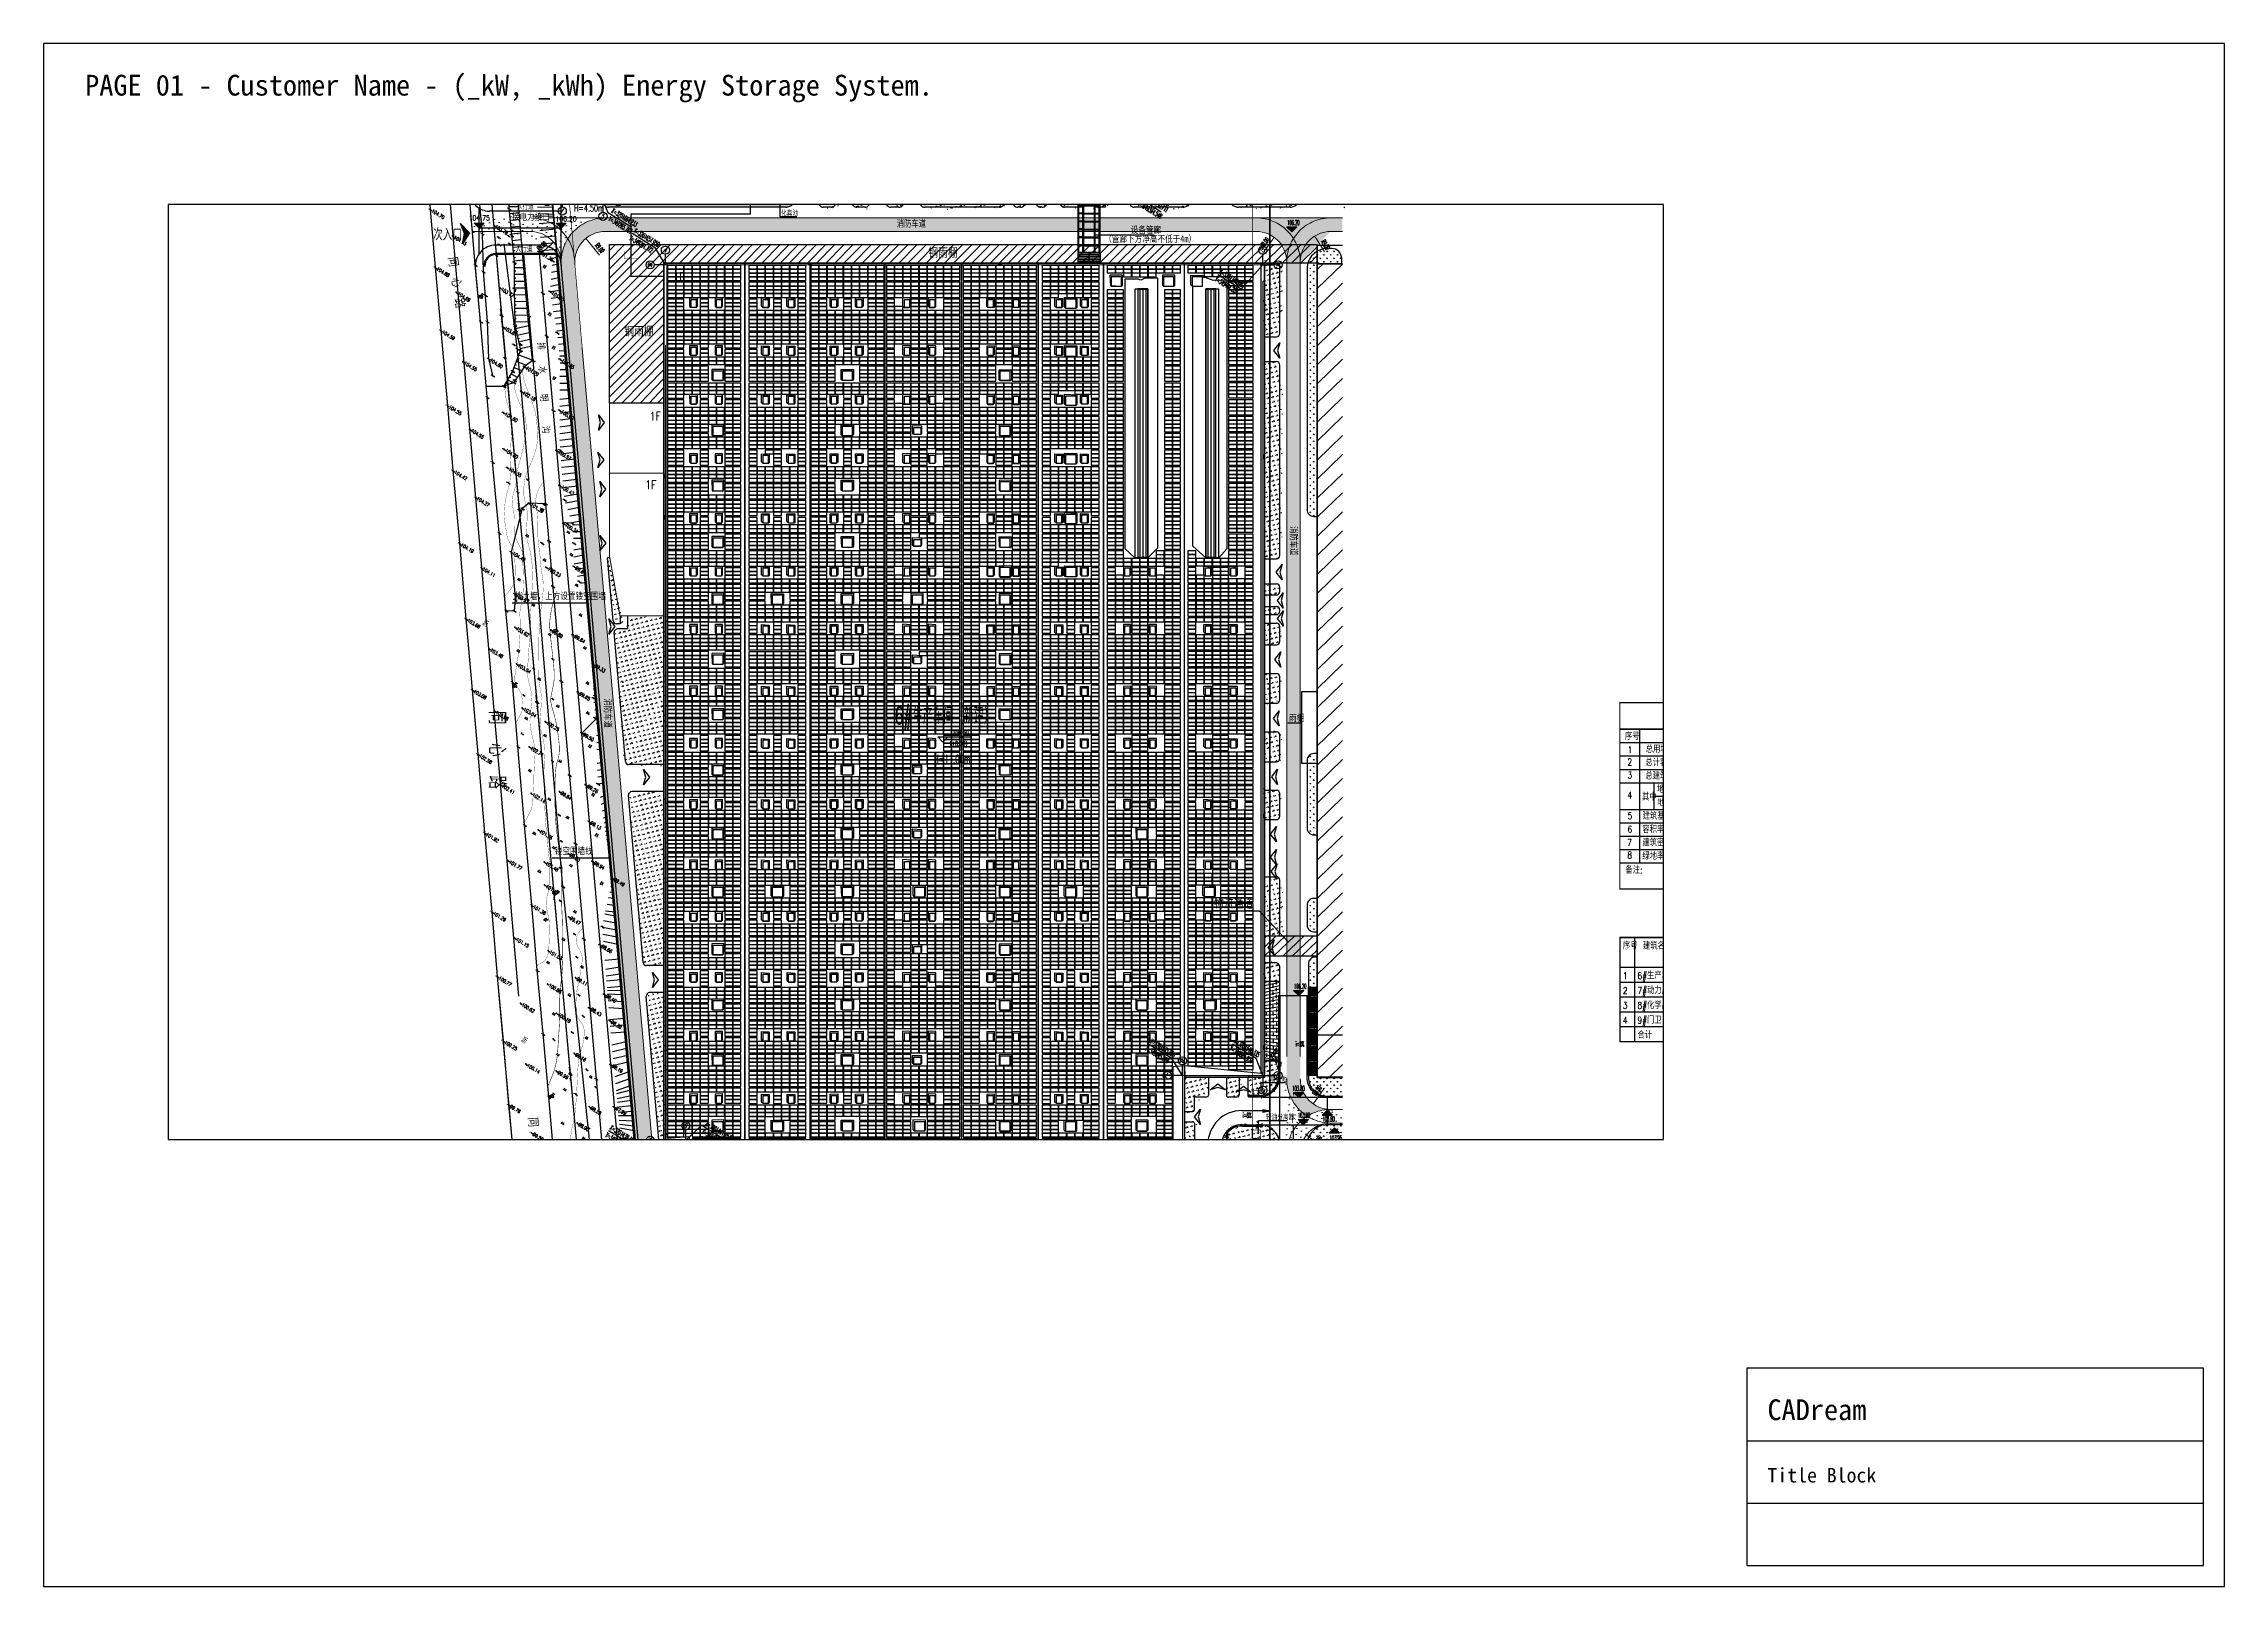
# Paper-space layout 'Layout1' of a CAD drawing. Header units: metres, sheet in millimetres. Extents: x 0 to 420, y 0 to 297.
# The model-space entities are those that its viewports show. They can reach past a viewport. Long polylines and large blocks are cut down to what shows.
import ezdxf
from ezdxf.enums import TextEntityAlignment as Align

# ---------------------------------------------------------------- set-up
doc = ezdxf.new("R2010")
doc.units = ezdxf.units.M
for name, pattern in [('CENTER', [5.08, 3.175, -0.635, 0.635, -0.635]), ('CONTINOUS', [0]), ('DASH', [0.35, 0.25, -0.1]), ('DASHED', [1.524, 1.27, -0.254]), ('DOTE', [2.42, 2, -0.2, 0.02, -0.2]), ('HIDDEN', [0.375, 0.25, -0.125]), ('X1', [5, 4, -1]), ('X2', [10, 8, -2]), ('X4', [1.6, 0, -1.6])]:
    doc.linetypes.add(name, pattern=pattern)
for name, color, linetype in [('-GRASS', 114, 'Continuous'), ('-其他', 7, 'Continuous'), ('-建筑轮廓线', 7, 'Continuous'), ('-总图道路', 7, 'Continuous'), ('-文字', 7, 'Continuous'), ('-标识', 7, 'Continuous'), ('00-道路边线', 5, 'Continuous'), ('A-DIM_ELEV', 7, 'Continuous'), ('A-fence', 6, 'Continuous'), ('A-landscape', 41, 'Continuous'), ('A-New building', 40, 'Continuous'), ('A-PUB-TEXT', 7, 'Continuous'), ('A-PUB_TEXT', 7, 'Continuous'), ('AXIS', 7, 'Continuous'), ('AXIS_TEXT', 7, 'Continuous'), ('DIM_COOR', 7, 'Continuous'), ('DIM_SYMB', 7, 'Continuous'), ('GREEN', 85, 'Continuous'), ('MAP', 251, 'Continuous'), ('PUB_TEXT', 7, 'Continuous'), ('S_其它', 7, 'Continuous'), ('SHEET_BORDER', 8, 'Continuous'), ('SHEET_TEXT', 5, 'Continuous'), ('SHEET_TITLEBLOCK', 7, 'Continuous'), ('SHEET_VIEWPORT_FRAME', 6, 'Continuous'), ('S市政接口', 7, 'Continuous'), ('农转用2000坐标', 6, 'Continuous'), ('单元区域外轮廓', 7, 'ByLayer'), ('屋脊线', 7, 'ByLayer'), ('电缆通道', 7, 'ByLayer'), ('箱变', 7, 'ByLayer'), ('组件', 7, 'ByLayer'), ('逆变器', 7, 'ByLayer'), ('阴影', 8, 'DASHED'), ('障碍物', 7, 'ByLayer')]:
    doc.layers.add(name, color=color, linetype=linetype)
for name, color, linetype, lineweight in [('DOTE', 7, 'DOTE', 0), ('SiteLine', 1, 'Continuous', 0), ('X消防车道', 6, 'HIDDEN', 18)]:
    doc.layers.add(name, color=color, linetype=linetype, lineweight=lineweight)
doc.styles.add('-hzdxcROMANS', font='ROMANS.shx', dxfattribs={"width": 0.8, "bigfont": 'hztxt.shx'})
doc.styles.add('_HZTXT', font='simplex.shx', dxfattribs={"width": 0.8, "bigfont": 'hztxt.shx'})
doc.styles.add('_TCH_AXIS', font='complex.shx', dxfattribs={"bigfont": 'gbcbig.shx'})
doc.styles.add('_TCH_DIM', font='SIMPLEX.shx', dxfattribs={"width": 0.6, "bigfont": 'GBCBIG.shx'})
doc.styles.add('Albedo', font='gbenor', dxfattribs={"bigfont": 'gbcbig'})
doc.styles.add('hz', font='simplex', dxfattribs={"width": 0.7, "bigfont": 'hztxt'})
doc.styles.add('等线体', font='simplex.shx', dxfattribs={"width": 0.6, "bigfont": 'hztxt.shx'})
doc.linetypes.add('10421', pattern='A,2,[150,AAA.SHX,S=0.5,R=0,X=0,Y=0.5],1e-11', length=2)
doc.linetypes.add('1161', pattern='A,0,[149,AAA.SHX,S=0.15,R=0,X=0,Y=0],-1.6', length=1.6)
doc.linetypes.add('FENCELINE2', pattern='A,0.25,-0.1,[132,ltypeshp.shx,S=0.1,R=0,X=-0.1,Y=0],-0.1,1', length=1.45)
pattern_1 = [(58.512237358, (-1970228605.7, -2547630754.4), (-329.70684437, 1372.03681315), [264.58066, -1731.01015]), (13.51223736, (-1970228605.7, -2547630754.4), (-329.7070691, 1372.0377483), [264.58066, -1146.51615]), (103.51223736, (-1970228605.7, -2547630754.4), (-1372.0377483, -329.7070691), [264.58066, -1146.51615])]
pattern_2 = [(58.51216202, (-1970228605.7, -2547630934.4), (-329.70504027, 1372.03724668), [264.58066, -1731.01015]), (13.51216202, (-1970228605.7, -2547630934.4), (-329.705265, 1372.03818184), [264.58066, -1146.51615]), (103.51216202, (-1970228605.7, -2547630934.4), (-1372.03818184, -329.705265), [264.58066, -1146.51615])]
pattern_3 = [(90, (90000, -73341.4), (-997.7955, 997.7955), [264.581, -1731.01]), (45, (90000, -73341.4), (-997.796, 997.796), [264.581, -1146.516]), (135, (90000, -73341.4), (-997.796, -997.796), [264.581, -1146.516])]
pattern_4 = [(328.51223736, (-1970227838.2, -2547631224.5), (6187.806834, 1486.9588376), [1350, -3150]), (328.51223736, (-1970225300.8, -2547632251), (6187.806834, 1486.9588376), [1125, -3375]), (328.51223736, (-1970225375, -2547631941.6), (6187.806834, 1486.9588376), [900, -3600]), (328.51223736, (-1970225938.7, -2547630277), (6187.806834, 1486.9588376), [675, -675, 900, -2250]), (328.51223736, (-1970225821, -2547630085.2), (6187.806834, 1486.9588376), [900, -225, 1125, -2250]), (328.51223736, (-1970227078, -2547628260), (6187.806834, 1486.9588376), [1125, -3375]), (328.51223736, (-1970223315, -2547630301), (6187.806834, 1486.9588376), [1125, -3375]), (58.51223736, (-1970228135.6, -2547629987), (-1486.9588376, 6187.806834), [675, -3825]), (58.51223736, (-1970225797, -2547627461.4), (-1486.9588376, 6187.806834), [450, -4050]), (58.51223736, (-1970227838.2, -2547631224.5), (-1486.9588376, 6187.806834), [675, -3825]), (58.51223736, (-1970225339, -2547628006), (-1486.9588376, 6187.806834), [225, -4275]), (58.51223736, (-1970226087.4, -2547629658.3), (-1486.9588376, 6187.806834), [675, -3825]), (58.51223736, (-1970226526.3, -2547631236.5), (-1486.9588376, 6187.806834), [1125, -3375]), (58.51223736, (-1970224497.3, -2547628785.3), (-1486.9588376, 6187.806834), [675, -3825]), (58.51223736, (-1970225053.7, -2547630555.3), (-1486.9588376, 6187.806834), [900, -3600]), (58.51223736, (-1970224862, -2547630673), (-1486.9588376, 6187.806834), [900, -3600]), (58.51223736, (-1970225536, -2547632634.7), (-1486.9588376, 6187.806834), [450, -4050]), (58.51223736, (-1970224607.6, -2547632411.7), (-1486.9588376, 6187.806834), [1125, -3375]), (13.51223736, (-1970227987, -2547630605.7), (2350.4239943, 3837.3828294), [1909.188, -4454.7729]), (13.51223736, (-1970227485.7, -2547630649), (2350.4239943, 3837.3828294), [954.594, -5409.3669]), (13.51223736, (-1970224466, -2547629596), (2350.4239943, 3837.3828294), [1272.79215, -5091.1686]), (13.51223736, (-1970224348.6, -2547629404), (2350.4239943, 3837.3828294), [954.594, -5409.3669]), (103.51223736, (-1970225926.7, -2547628965.2), (-3837.3828294, 2350.4239943), [318.1995, -6045.7614]), (103.51223736, (-1970227987, -2547630605.7), (-3837.3828294, 2350.4239943), [636.3945, -5727.5664]), (103.51223736, (-1970226130.6, -2547630159.6), (-3837.3828294, 2350.4239943), [636.3945, -5727.5664]), (103.51223736, (-1970224583.6, -2547629788), (-3837.3828294, 2350.4239943), [636.3945, -5727.5664]), (103.51223736, (-1970222962.3, -2547629725.5), (-3837.3828294, 2350.4239943), [954.594, -5409.3669]), (103.51223736, (-1970223080, -2547629917.4), (-3837.3828294, 2350.4239943), [636.3945, -5727.5664]), (103.51223736, (-1970223036.7, -2547629416), (-3837.3828294, 2350.4239943), [636.3945, -5727.5664]), (103.51223736, (-1970226303.3, -2547632164.6), (-3837.3828294, 2350.4239943), [954.594, -5409.3669]), (355.07728856, (-1970223741.8, -2547630567.3), (3837.3828182, -2350.4239853), [503.1, -9559.2057]), (355.07728856, (-1970225288.8, -2547630939), (3837.3828182, -2350.4239853), [503.1, -9559.2057]), (355.07728856, (-1970225926.7, -2547628965.2), (3837.3828182, -2350.4239853), [1006.2, -9056.1057]), (355.07728856, (-1970225147.2, -2547628123.4), (3837.3828182, -2350.4239853), [1006.2, -9056.1057]), (355.07728856, (-1970225734.8, -2547629082.7), (3837.3828182, -2350.4239853), [1006.2, -9056.1057]), (355.07728856, (-1970222962.3, -2547629725.5), (3837.3828182, -2350.4239853), [1006.2, -9056.1057]), (355.07728856, (-1970227783, -2547629411.3), (3837.3828182, -2350.4239853), [1509.345, -8552.9607]), (355.07728856, (-1970227665.5, -2547629219.4), (3837.3828182, -2350.4239853), [1509.345, -8552.9607]), (355.07728856, (-1970226725.4, -2547627684.5), (3837.3828182, -2350.4239853), [1509.345, -8552.9607]), (31.94718618, (-1970224924.2, -2547629051.6), (2351.3384158, 3837.9530549), [503.1, -9559.2]), (31.94718618, (-1970223314.9, -2547630301.1), (2351.3384158, 3837.9530549), [503.1, -6036.6, 1006.2, -2515.5]), (31.94718618, (-1970223933.7, -2547630449.8), (2350.4239823, 3837.3828247), [1006.2, -9056.1057]), (31.94718618, (-1970226001, -2547628655.8), (2350.4239823, 3837.3828247), [1006.2, -9056.1057]), (31.94718618, (-1970226193, -2547628538.3), (2350.4239823, 3837.3828247), [1006.2, -9056.1057]), (31.94718618, (-1970224614.8, -2547628977.2), (2350.4239823, 3837.3828247), [1509.345, -8552.9607]), (85.07728856, (-1970226161.8, -2547629349), (2350.4239853, 3837.3828182), [503.1, -9559.2057]), (85.07728856, (-1970223902.5, -2547631260.5), (2350.4239853, 3837.3828182), [503.1, -9559.2057]), (85.07728856, (-1970225375.1, -2547631941.6), (2350.4239853, 3837.3828182), [1006.2, -9056.1057]), (85.07728856, (-1970225449.4, -2547631632.2), (2350.4239853, 3837.3828182), [1006.2, -9056.1057]), (85.07728856, (-1970223420.4, -2547629181), (2350.4239853, 3837.3828182), [1006.2, -9056.1057]), (85.07728856, (-1970227665.5, -2547629219.4), (2350.4239853, 3837.3828182), [1006.2, -9056.1057]), (85.07728856, (-1970226687, -2547631929.6), (2350.4239853, 3837.3828182), [1509.345, -8552.9607]), (121.94718618, (-1970223933.7, -2547630449.8), (-3837.3828247, 2350.4239823), [1006.2, -9056.1057]), (121.94718618, (-1970223859.3, -2547630759.2), (-3837.3828247, 2350.4239823), [1006.2, -9056.1057]), (121.94718618, (-1970227912.6, -2547630915), (-3837.3828247, 2350.4239823), [503.1, -9559.2057]), (121.94718618, (-1970225821.2, -2547630085.2), (-3837.3828247, 2350.4239823), [503.1, -9559.2057]), (121.94718618, (-1970224348.6, -2547629404.1), (-3837.3828247, 2350.4239823), [503.1, -9559.2057])]
pattern_5 = [(328.51216202, (-1970228605.7, -2547630934.4), (1506.0502845, 939.1527315), [0, -1587.5])]
pattern_6 = [(32, (-348973.15545, -3201592.95263), (-0.25237404959, 0.403882905794), [])]
pattern_7 = [(328.51223736, (-1970227838.2, -2547631404.5), (6187.806834, 1486.9588376), [1350, -3150]), (328.51223736, (-1970225300.8, -2547632431), (6187.806834, 1486.9588376), [1125, -3375]), (328.51223736, (-1970225375, -2547632121.6), (6187.806834, 1486.9588376), [900, -3600]), (328.51223736, (-1970225938.7, -2547630457), (6187.806834, 1486.9588376), [675, -675, 900, -2250]), (328.51223736, (-1970225821, -2547630265.2), (6187.806834, 1486.9588376), [900, -225, 1125, -2250]), (328.51223736, (-1970227078, -2547628440), (6187.806834, 1486.9588376), [1125, -3375]), (328.51223736, (-1970223315, -2547630481), (6187.806834, 1486.9588376), [1125, -3375]), (58.51223736, (-1970228135.6, -2547630167), (-1486.9588376, 6187.806834), [675, -3825]), (58.51223736, (-1970225797, -2547627641.4), (-1486.9588376, 6187.806834), [450, -4050]), (58.51223736, (-1970227838.2, -2547631404.5), (-1486.9588376, 6187.806834), [675, -3825]), (58.51223736, (-1970225339, -2547628186), (-1486.9588376, 6187.806834), [225, -4275]), (58.51223736, (-1970226087.4, -2547629838.3), (-1486.9588376, 6187.806834), [675, -3825]), (58.51223736, (-1970226526.3, -2547631416.5), (-1486.9588376, 6187.806834), [1125, -3375]), (58.51223736, (-1970224497.3, -2547628965.3), (-1486.9588376, 6187.806834), [675, -3825]), (58.51223736, (-1970225053.7, -2547630735.3), (-1486.9588376, 6187.806834), [900, -3600]), (58.51223736, (-1970224862, -2547630853), (-1486.9588376, 6187.806834), [900, -3600]), (58.51223736, (-1970225536, -2547632814.7), (-1486.9588376, 6187.806834), [450, -4050]), (58.51223736, (-1970224607.6, -2547632591.7), (-1486.9588376, 6187.806834), [1125, -3375]), (13.51223736, (-1970227987, -2547630785.7), (2350.4239943, 3837.3828294), [1909.188, -4454.7729]), (13.51223736, (-1970227485.7, -2547630829), (2350.4239943, 3837.3828294), [954.594, -5409.3669]), (13.51223736, (-1970224466, -2547629776), (2350.4239943, 3837.3828294), [1272.79215, -5091.1686]), (13.51223736, (-1970224348.6, -2547629584), (2350.4239943, 3837.3828294), [954.594, -5409.3669]), (103.51223736, (-1970225926.7, -2547629145.2), (-3837.3828294, 2350.4239943), [318.1995, -6045.7614]), (103.51223736, (-1970227987, -2547630785.7), (-3837.3828294, 2350.4239943), [636.3945, -5727.5664]), (103.51223736, (-1970226130.6, -2547630339.6), (-3837.3828294, 2350.4239943), [636.3945, -5727.5664]), (103.51223736, (-1970224583.6, -2547629968), (-3837.3828294, 2350.4239943), [636.3945, -5727.5664]), (103.51223736, (-1970222962.3, -2547629905.5), (-3837.3828294, 2350.4239943), [954.594, -5409.3669]), (103.51223736, (-1970223080, -2547630097.4), (-3837.3828294, 2350.4239943), [636.3945, -5727.5664]), (103.51223736, (-1970223036.7, -2547629596), (-3837.3828294, 2350.4239943), [636.3945, -5727.5664]), (103.51223736, (-1970226303.3, -2547632344.6), (-3837.3828294, 2350.4239943), [954.594, -5409.3669]), (355.07728856, (-1970223741.8, -2547630747.3), (3837.3828182, -2350.4239853), [503.1, -9559.2057]), (355.07728856, (-1970225288.8, -2547631119), (3837.3828182, -2350.4239853), [503.1, -9559.2057]), (355.07728856, (-1970225926.7, -2547629145.2), (3837.3828182, -2350.4239853), [1006.2, -9056.1057]), (355.07728856, (-1970225147.2, -2547628303.4), (3837.3828182, -2350.4239853), [1006.2, -9056.1057]), (355.07728856, (-1970225734.8, -2547629262.7), (3837.3828182, -2350.4239853), [1006.2, -9056.1057]), (355.07728856, (-1970222962.3, -2547629905.5), (3837.3828182, -2350.4239853), [1006.2, -9056.1057]), (355.07728856, (-1970227783, -2547629591.3), (3837.3828182, -2350.4239853), [1509.345, -8552.9607]), (355.07728856, (-1970227665.5, -2547629399.4), (3837.3828182, -2350.4239853), [1509.345, -8552.9607]), (355.07728856, (-1970226725.4, -2547627864.5), (3837.3828182, -2350.4239853), [1509.345, -8552.9607]), (31.94718618, (-1970224924.2, -2547629231.6), (2351.3384158, 3837.9530549), [503.1, -9559.2]), (31.94718618, (-1970223314.9, -2547630481.1), (2351.3384158, 3837.9530549), [503.1, -6036.6, 1006.2, -2515.5]), (31.94718618, (-1970223933.7, -2547630629.8), (2350.4239823, 3837.3828247), [1006.2, -9056.1057]), (31.94718618, (-1970226001, -2547628835.8), (2350.4239823, 3837.3828247), [1006.2, -9056.1057]), (31.94718618, (-1970226193, -2547628718.3), (2350.4239823, 3837.3828247), [1006.2, -9056.1057]), (31.94718618, (-1970224614.8, -2547629157.2), (2350.4239823, 3837.3828247), [1509.345, -8552.9607]), (85.07728856, (-1970226161.8, -2547629529), (2350.4239853, 3837.3828182), [503.1, -9559.2057]), (85.07728856, (-1970223902.5, -2547631440.5), (2350.4239853, 3837.3828182), [503.1, -9559.2057]), (85.07728856, (-1970225375.1, -2547632121.6), (2350.4239853, 3837.3828182), [1006.2, -9056.1057]), (85.07728856, (-1970225449.4, -2547631812.2), (2350.4239853, 3837.3828182), [1006.2, -9056.1057]), (85.07728856, (-1970223420.4, -2547629361), (2350.4239853, 3837.3828182), [1006.2, -9056.1057]), (85.07728856, (-1970227665.5, -2547629399.4), (2350.4239853, 3837.3828182), [1006.2, -9056.1057]), (85.07728856, (-1970226687, -2547632109.6), (2350.4239853, 3837.3828182), [1509.345, -8552.9607]), (121.94718618, (-1970223933.7, -2547630629.8), (-3837.3828247, 2350.4239823), [1006.2, -9056.1057]), (121.94718618, (-1970223859.3, -2547630939.2), (-3837.3828247, 2350.4239823), [1006.2, -9056.1057]), (121.94718618, (-1970227912.6, -2547631095), (-3837.3828247, 2350.4239823), [503.1, -9559.2057]), (121.94718618, (-1970225821.2, -2547630265.2), (-3837.3828247, 2350.4239823), [503.1, -9559.2057]), (121.94718618, (-1970224348.6, -2547629584.1), (-3837.3828247, 2350.4239823), [503.1, -9559.2057])]

# ---------------------------------------------------------------- blocks, each defined once
blk = doc.blocks.new('CADREAM_TITLEBLOCK_V1')
at = {"layer": 'SHEET_TITLEBLOCK'}
for p, q in [((0, 24), (88, 24)), ((0, 12), (88, 12))]:
    blk.add_line(p, q, dxfattribs=at)
blk.add_lwpolyline([(0, 0), (88, 0), (88, 38), (0, 38)], close=True, dxfattribs=at)
for s, height, p in [('CADream', 4, (4, 28)), ('Title Block', 2.8, (4, 16))]:
    blk.add_text(s, height=height, dxfattribs=at).set_placement(p)
blk = doc.blocks.new('*U5')
at = {"layer": '单元区域外轮廓', "color": 2}
for points in [[(-88500, 145849, 10100), (88500, 145849, 10100), (88500, -93851, 10100), (64900, -93851, 10100), (64901, -129651, 10100), (-82500, -129651, 10100), (-82500, -112951, 10100), (-88500, -112951, 10100), (-88500, 145849, 10100)], [(-88500, 145849, 10600), (88500, 145849, 10600), (88500, -93851, 10600), (64900, -93851, 10600), (64901, -129651, 10600), (-82500, -129651, 10600), (-82500, -112951, 10600), (-88500, -112951, 10600), (-88500, 145849, 10600)]]:
    blk.add_polyline3d(points, close=True, dxfattribs=at)
at = {"flags": 1}
for tag in ['unit_id', 'unit_name', 'parapet_height', 'ground_elevation', 'is_enable_parapet']:
    blk.add_attdef(tag, (0, 0), '', height=2.5, dxfattribs=at)
blk = doc.blocks.new('*U6')
at = {"layer": '屋脊线', "color": 30}
for p, q in [((-64600, 145849, 8900), (-88500, 145849, 10100)), ((-88500, 145849, 10100), (-88500, -112951, 10100)), ((-64596, -129651, 8900), (-64600, 145849, 8900)), ((-45400, 145849, 10100), (-64600, 145849, 8900)), ((-45396, -129651, 10100), (-45400, 145849, 10100)), ((-23400, 145849, 8900), (-45400, 145849, 10100)), ((-23396, -129651, 8900), (-23400, 145849, 8900)), ((-800, 145849, 10100), (-23400, 145849, 8900)), ((-796, -129651, 10100), (-800, 145849, 10100)), ((21800, 145849, 8900), (-800, 145849, 10100)), ((21804, -129651, 8900), (21800, 145849, 8900)), ((41000, 145849, 10100), (21800, 145849, 8900)), ((41004, -129651, 10100), (41000, 145849, 10100)), ((64900, 145849, 8900), (41000, 145849, 10100)), ((64900, -93851, 8900), (64900, 145849, 8900)), ((88500, 145849, 10100), (64900, 145849, 8900)), ((88500, -93851, 10100), (88500, 145849, 10100)), ((64901, -129651, 8900), (64900, -93851, 8900)), ((64900, -93851, 8900), (88500, -93851, 10100)), ((-88500, -112951, 10100), (-82500, -112951, 9799)), ((-82500, -112951, 9799), (-82500, -129651, 9799)), ((-82500, -129651, 9799), (-64596, -129651, 8900)), ((-64596, -129651, 8900), (-45396, -129651, 10100)), ((-45396, -129651, 10100), (-23396, -129651, 8900)), ((-23396, -129651, 8900), (-796, -129651, 10100)), ((-796, -129651, 10100), (21804, -129651, 8900)), ((21804, -129651, 8900), (41004, -129651, 10100)), ((41004, -129651, 10100), (64901, -129651, 8900))]:
    blk.add_line(p, q, dxfattribs=at)
at = {"flags": 1}
for tag in ['unit_id', 'unit_name']:
    blk.add_attdef(tag, (0, 0), '', height=2.5, dxfattribs=at)
blk = doc.blocks.new('*U23', base_point=(44, 18))
at = {"color": 0}
for p, q in [((0, 0), (87, 36)), ((57, 18), (82, 18)), ((57, 10), (82, 10))]:
    blk.add_line(p, q, dxfattribs=at)
blk.add_lwpolyline([(0, 0), (87, 0), (87, 36), (0, 36)], close=True, dxfattribs=at)
blk.add_lwpolyline([(5, 27, -0.6815), (16, 30), (26, 24, 0.6815), (37, 27)], format="xyb", dxfattribs=at)
blk = doc.blocks.new('*U24', base_point=(44, 18))
at = {"color": 0}
for p, q in [((0, 0), (87, 36)), ((57, 18), (82, 18)), ((57, 10), (82, 10))]:
    blk.add_line(p, q, dxfattribs=at)
blk.add_lwpolyline([(0, 0), (87, 0), (87, 36), (0, 36)], close=True, dxfattribs=at)
blk.add_lwpolyline([(5, 27, -0.6815), (16, 30), (26, 24, 0.6815), (37, 27)], format="xyb", dxfattribs=at)
blk = doc.blocks.new('*U25', base_point=(44, 18))
at = {"color": 0}
for p, q in [((0, 0), (87, 36)), ((57, 18), (82, 18)), ((57, 10), (82, 10))]:
    blk.add_line(p, q, dxfattribs=at)
blk.add_lwpolyline([(0, 0), (87, 0), (87, 36), (0, 36)], close=True, dxfattribs=at)
blk.add_lwpolyline([(5, 27, -0.6815), (16, 30), (26, 24, 0.6815), (37, 27)], format="xyb", dxfattribs=at)
blk = doc.blocks.new('*U26', base_point=(44, 18))
at = {"color": 0}
for p, q in [((0, 0), (87, 36)), ((57, 18), (82, 18)), ((57, 10), (82, 10))]:
    blk.add_line(p, q, dxfattribs=at)
blk.add_lwpolyline([(0, 0), (87, 0), (87, 36), (0, 36)], close=True, dxfattribs=at)
blk.add_lwpolyline([(5, 27, -0.6815), (16, 30), (26, 24, 0.6815), (37, 27)], format="xyb", dxfattribs=at)
blk = doc.blocks.new('*U27', base_point=(44, 18))
at = {"color": 0}
for p, q in [((0, 0), (87, 36)), ((57, 18), (82, 18)), ((57, 10), (82, 10))]:
    blk.add_line(p, q, dxfattribs=at)
blk.add_lwpolyline([(0, 0), (87, 0), (87, 36), (0, 36)], close=True, dxfattribs=at)
blk.add_lwpolyline([(5, 27, -0.6815), (16, 30), (26, 24, 0.6815), (37, 27)], format="xyb", dxfattribs=at)
blk = doc.blocks.new('*U28', base_point=(44, 18))
at = {"color": 0}
for p, q in [((0, 0), (87, 36)), ((57, 18), (82, 18)), ((57, 10), (82, 10))]:
    blk.add_line(p, q, dxfattribs=at)
blk.add_lwpolyline([(0, 0), (87, 0), (87, 36), (0, 36)], close=True, dxfattribs=at)
blk.add_lwpolyline([(5, 27, -0.6815), (16, 30), (26, 24, 0.6815), (37, 27)], format="xyb", dxfattribs=at)
blk = doc.blocks.new('*U29', base_point=(44, 18))
at = {"color": 0}
for p, q in [((0, 0), (87, 36)), ((57, 18), (82, 18)), ((57, 10), (82, 10))]:
    blk.add_line(p, q, dxfattribs=at)
blk.add_lwpolyline([(0, 0), (87, 0), (87, 36), (0, 36)], close=True, dxfattribs=at)
blk.add_lwpolyline([(5, 27, -0.6815), (16, 30), (26, 24, 0.6815), (37, 27)], format="xyb", dxfattribs=at)
blk = doc.blocks.new('*U31', base_point=(44, 18))
at = {"color": 0}
for p, q in [((0, 0), (87, 36)), ((57, 18), (82, 18)), ((57, 10), (82, 10))]:
    blk.add_line(p, q, dxfattribs=at)
blk.add_lwpolyline([(0, 0), (87, 0), (87, 36), (0, 36)], close=True, dxfattribs=at)
blk.add_lwpolyline([(5, 27, -0.6815), (16, 30), (26, 24, 0.6815), (37, 27)], format="xyb", dxfattribs=at)
blk = doc.blocks.new('*U33', base_point=(44, 18))
at = {"color": 0}
for p, q in [((0, 0), (87, 36)), ((57, 18), (82, 18)), ((57, 10), (82, 10))]:
    blk.add_line(p, q, dxfattribs=at)
blk.add_lwpolyline([(0, 0), (87, 0), (87, 36), (0, 36)], close=True, dxfattribs=at)
blk.add_lwpolyline([(5, 27, -0.6815), (16, 30), (26, 24, 0.6815), (37, 27)], format="xyb", dxfattribs=at)
blk = doc.blocks.new('*U34', base_point=(44, 18))
at = {"color": 0}
for p, q in [((0, 0), (87, 36)), ((57, 18), (82, 18)), ((57, 10), (82, 10))]:
    blk.add_line(p, q, dxfattribs=at)
blk.add_lwpolyline([(0, 0), (87, 0), (87, 36), (0, 36)], close=True, dxfattribs=at)
blk.add_lwpolyline([(5, 27, -0.6815), (16, 30), (26, 24, 0.6815), (37, 27)], format="xyb", dxfattribs=at)
blk = doc.blocks.new('*U37', base_point=(44, 18))
at = {"color": 0}
for p, q in [((0, 0), (87, 36)), ((57, 18), (82, 18)), ((57, 10), (82, 10))]:
    blk.add_line(p, q, dxfattribs=at)
blk.add_lwpolyline([(0, 0), (87, 0), (87, 36), (0, 36)], close=True, dxfattribs=at)
blk.add_lwpolyline([(5, 27, -0.6815), (16, 30), (26, 24, 0.6815), (37, 27)], format="xyb", dxfattribs=at)
blk = doc.blocks.new('*U41')
at = {"layer": '障碍物', "color": 1}
blk.add_polyline3d([(50350, 138299, 10), (54150, 138299, 10), (54150, 59049, 10), (50350, 59049, 10)], close=True, dxfattribs=at)
at = {"flags": 1}
for tag in ['height', 'shape']:
    blk.add_attdef(tag, (0, 0), '', height=2.5, dxfattribs=at)
blk = doc.blocks.new('*U42')
at = {"layer": '障碍物', "color": 1}
blk.add_polyline3d([(71150, 138299, 10), (74950, 138299, 10), (74950, 59049, 10), (71150, 59049, 10)], close=True, dxfattribs=at)
at = {"flags": 1}
for tag in ['height', 'shape']:
    blk.add_attdef(tag, (0, 0), '', height=2.5, dxfattribs=at)
blk = doc.blocks.new('*U43')
at = {"layer": '障碍物', "color": 1}
blk.add_polyline3d([(-72950, 135174, 10), (-71450, 135174, 10), (-71450, 132774, 10), (-72950, 132774, 10)], close=True, dxfattribs=at)
at = {"flags": 1}
for tag in ['height', 'shape']:
    blk.add_attdef(tag, (0, 0), '', height=2.5, dxfattribs=at)
blk = doc.blocks.new('*U44')
at = {"layer": '障碍物', "color": 1}
blk.add_polyline3d([(-72950, 106699, 10), (-71450, 106699, 10), (-71450, 104299, 10), (-72950, 104299, 10)], close=True, dxfattribs=at)
at = {"flags": 1}
for tag in ['height', 'shape']:
    blk.add_attdef(tag, (0, 0), '', height=2.5, dxfattribs=at)
blk = doc.blocks.new('*U45')
at = {"layer": '障碍物', "color": 1}
blk.add_polyline3d([(-72950, 121074, 10), (-71450, 121074, 10), (-71450, 118674, 10), (-72950, 118674, 10)], close=True, dxfattribs=at)
at = {"flags": 1}
for tag in ['height', 'shape']:
    blk.add_attdef(tag, (0, 0), '', height=2.5, dxfattribs=at)
blk = doc.blocks.new('*U46')
at = {"layer": '障碍物', "color": 1}
blk.add_polyline3d([(-72950, 89299, 10), (-71450, 89299, 10), (-71450, 86899, 10), (-72950, 86899, 10)], close=True, dxfattribs=at)
at = {"flags": 1}
for tag in ['height', 'shape']:
    blk.add_attdef(tag, (0, 0), '', height=2.5, dxfattribs=at)
blk = doc.blocks.new('*U47')
at = {"layer": '障碍物', "color": 1}
blk.add_polyline3d([(-72950, 71699, 10), (-71450, 71699, 10), (-71450, 69299, 10), (-72950, 69299, 10)], close=True, dxfattribs=at)
at = {"flags": 1}
for tag in ['height', 'shape']:
    blk.add_attdef(tag, (0, 0), '', height=2.5, dxfattribs=at)
blk = doc.blocks.new('*U48')
at = {"layer": '障碍物', "color": 1}
blk.add_polyline3d([(-72950, 56099, 10), (-71450, 56099, 10), (-71450, 53699, 10), (-72950, 53699, 10)], close=True, dxfattribs=at)
at = {"flags": 1}
for tag in ['height', 'shape']:
    blk.add_attdef(tag, (0, 0), '', height=2.5, dxfattribs=at)
blk = doc.blocks.new('*U49')
at = {"layer": '障碍物', "color": 1}
blk.add_polyline3d([(-72950, 39049, 10), (-71450, 39049, 10), (-71450, 36649, 10), (-72950, 36649, 10)], close=True, dxfattribs=at)
at = {"flags": 1}
for tag in ['height', 'shape']:
    blk.add_attdef(tag, (0, 0), '', height=2.5, dxfattribs=at)
blk = doc.blocks.new('*U50')
at = {"layer": '障碍物', "color": 1}
blk.add_polyline3d([(-72950, 20849, 10), (-71450, 20849, 10), (-71450, 18449, 10), (-72950, 18449, 10)], close=True, dxfattribs=at)
at = {"flags": 1}
for tag in ['height', 'shape']:
    blk.add_attdef(tag, (0, 0), '', height=2.5, dxfattribs=at)
blk = doc.blocks.new('*U51')
at = {"layer": '障碍物', "color": 1}
blk.add_polyline3d([(-72950, 5449, 10), (-71450, 5449, 10), (-71450, 3049, 10), (-72950, 3049, 10)], close=True, dxfattribs=at)
at = {"flags": 1}
for tag in ['height', 'shape']:
    blk.add_attdef(tag, (0, 0), '', height=2.5, dxfattribs=at)
blk = doc.blocks.new('*U52')
at = {"layer": '障碍物', "color": 1}
blk.add_polyline3d([(-72950, -12501, 10), (-71450, -12501, 10), (-71450, -14901, 10), (-72950, -14901, 10)], close=True, dxfattribs=at)
at = {"flags": 1}
for tag in ['height', 'shape']:
    blk.add_attdef(tag, (0, 0), '', height=2.5, dxfattribs=at)
blk = doc.blocks.new('*U53')
at = {"layer": '障碍物', "color": 1}
blk.add_polyline3d([(-72950, -30301, 10), (-71450, -30301, 10), (-71450, -32701, 10), (-72950, -32701, 10)], close=True, dxfattribs=at)
at = {"flags": 1}
for tag in ['height', 'shape']:
    blk.add_attdef(tag, (0, 0), '', height=2.5, dxfattribs=at)
blk = doc.blocks.new('*U54')
at = {"layer": '障碍物', "color": 1}
blk.add_polyline3d([(-72950, -45501, 10), (-71450, -45501, 10), (-71450, -47901, 10), (-72950, -47901, 10)], close=True, dxfattribs=at)
at = {"flags": 1}
for tag in ['height', 'shape']:
    blk.add_attdef(tag, (0, 0), '', height=2.5, dxfattribs=at)
blk = doc.blocks.new('*U55')
at = {"layer": '障碍物', "color": 1}
blk.add_polyline3d([(-72950, -63501, 10), (-71450, -63501, 10), (-71450, -65901, 10), (-72950, -65901, 10)], close=True, dxfattribs=at)
at = {"flags": 1}
for tag in ['height', 'shape']:
    blk.add_attdef(tag, (0, 0), '', height=2.5, dxfattribs=at)
blk = doc.blocks.new('*U56')
at = {"layer": '障碍物', "color": 1}
blk.add_polyline3d([(-72950, -80801, 10), (-71450, -80801, 10), (-71450, -83201, 10), (-72950, -83201, 10)], close=True, dxfattribs=at)
at = {"flags": 1}
for tag in ['height', 'shape']:
    blk.add_attdef(tag, (0, 0), '', height=2.5, dxfattribs=at)
blk = doc.blocks.new('*U57')
at = {"layer": '障碍物', "color": 1}
blk.add_polyline3d([(-72950, -99201, 10), (-71450, -99201, 10), (-71450, -101601, 10), (-72950, -101601, 10)], close=True, dxfattribs=at)
at = {"flags": 1}
for tag in ['height', 'shape']:
    blk.add_attdef(tag, (0, 0), '', height=2.5, dxfattribs=at)
blk = doc.blocks.new('*U59')
at = {"layer": '障碍物', "color": 1}
blk.add_polyline3d([(-73960, 114119, 10), (-71100, 114119, 10), (-71100, 111258, 10), (-73960, 111258, 10)], close=True, dxfattribs=at)
at = {"flags": 1}
for tag in ['height', 'shape']:
    blk.add_attdef(tag, (0, 0), '', height=2.5, dxfattribs=at)
blk = doc.blocks.new('*U60')
at = {"layer": '障碍物', "color": 1}
blk.add_polyline3d([(-73960, 97829, 10), (-71100, 97829, 10), (-71100, 94968, 10), (-73960, 94968, 10)], close=True, dxfattribs=at)
at = {"flags": 1}
for tag in ['height', 'shape']:
    blk.add_attdef(tag, (0, 0), '', height=2.5, dxfattribs=at)
blk = doc.blocks.new('*U61')
at = {"layer": '障碍物', "color": 1}
blk.add_polyline3d([(-73960, 81539, 10), (-71100, 81539, 10), (-71100, 78678, 10), (-73960, 78678, 10)], close=True, dxfattribs=at)
at = {"flags": 1}
for tag in ['height', 'shape']:
    blk.add_attdef(tag, (0, 0), '', height=2.5, dxfattribs=at)
blk = doc.blocks.new('*U62')
at = {"layer": '障碍物', "color": 1}
blk.add_polyline3d([(-73960, 48189, 10), (-71100, 48189, 10), (-71100, 45329, 10), (-73960, 45329, 10)], close=True, dxfattribs=at)
at = {"flags": 1}
for tag in ['height', 'shape']:
    blk.add_attdef(tag, (0, 0), '', height=2.5, dxfattribs=at)
blk = doc.blocks.new('*U63')
at = {"layer": '障碍物', "color": 1}
blk.add_polyline3d([(-73960, 30529, 10), (-71100, 30529, 10), (-71100, 27668, 10), (-73960, 27668, 10)], close=True, dxfattribs=at)
at = {"flags": 1}
for tag in ['height', 'shape']:
    blk.add_attdef(tag, (0, 0), '', height=2.5, dxfattribs=at)
blk = doc.blocks.new('*U64')
at = {"layer": '障碍物', "color": 1}
blk.add_polyline3d([(-73960, 14229, 10), (-71100, 14229, 10), (-71100, 11368, 10), (-73960, 11368, 10)], close=True, dxfattribs=at)
at = {"flags": 1}
for tag in ['height', 'shape']:
    blk.add_attdef(tag, (0, 0), '', height=2.5, dxfattribs=at)
blk = doc.blocks.new('*U65')
at = {"layer": '障碍物', "color": 1}
blk.add_polyline3d([(-73960, -2061, 10), (-71100, -2061, 10), (-71100, -4921, 10), (-73960, -4921, 10)], close=True, dxfattribs=at)
at = {"flags": 1}
for tag in ['height', 'shape']:
    blk.add_attdef(tag, (0, 0), '', height=2.5, dxfattribs=at)
blk = doc.blocks.new('*U66')
at = {"layer": '障碍物', "color": 1}
blk.add_polyline3d([(-73960, -20931, 10), (-71100, -20931, 10), (-71100, -23792, 10), (-73960, -23792, 10)], close=True, dxfattribs=at)
at = {"flags": 1}
for tag in ['height', 'shape']:
    blk.add_attdef(tag, (0, 0), '', height=2.5, dxfattribs=at)
blk = doc.blocks.new('*U67')
at = {"layer": '障碍物', "color": 1}
blk.add_polyline3d([(-73960, -37931, 10), (-71100, -37931, 10), (-71100, -40792, 10), (-73960, -40792, 10)], close=True, dxfattribs=at)
at = {"flags": 1}
for tag in ['height', 'shape']:
    blk.add_attdef(tag, (0, 0), '', height=2.5, dxfattribs=at)
blk = doc.blocks.new('*U68')
at = {"layer": '障碍物', "color": 1}
blk.add_polyline3d([(-73960, -54981, 10), (-71100, -54981, 10), (-71100, -57842, 10), (-73960, -57842, 10)], close=True, dxfattribs=at)
at = {"flags": 1}
for tag in ['height', 'shape']:
    blk.add_attdef(tag, (0, 0), '', height=2.5, dxfattribs=at)
blk = doc.blocks.new('*U69')
at = {"layer": '障碍物', "color": 1}
blk.add_polyline3d([(-73960, -71271, 10), (-71100, -71271, 10), (-71100, -74132, 10), (-73960, -74132, 10)], close=True, dxfattribs=at)
at = {"flags": 1}
for tag in ['height', 'shape']:
    blk.add_attdef(tag, (0, 0), '', height=2.5, dxfattribs=at)
blk = doc.blocks.new('*U70')
at = {"layer": '障碍物', "color": 1}
blk.add_polyline3d([(-73960, -87561, 10), (-71100, -87561, 10), (-71100, -90422, 10), (-73960, -90422, 10)], close=True, dxfattribs=at)
at = {"flags": 1}
for tag in ['height', 'shape']:
    blk.add_attdef(tag, (0, 0), '', height=2.5, dxfattribs=at)
blk = doc.blocks.new('*U71')
at = {"layer": '障碍物', "color": 1}
blk.add_polyline3d([(-73960, -106871, 10), (-71100, -106871, 10), (-71100, -109732, 10), (-73960, -109732, 10)], close=True, dxfattribs=at)
at = {"flags": 1}
for tag in ['height', 'shape']:
    blk.add_attdef(tag, (0, 0), '', height=2.5, dxfattribs=at)
blk = doc.blocks.new('*U73')
at = {"layer": '障碍物', "color": 1}
blk.add_polyline3d([(-73960, 64939, 10), (-71100, 64939, 10), (-71100, 62079, 10), (-73960, 62079, 10)], close=True, dxfattribs=at)
at = {"flags": 1}
for tag in ['height', 'shape']:
    blk.add_attdef(tag, (0, 0), '', height=2.5, dxfattribs=at)
blk = doc.blocks.new('*U74')
at = {"layer": '障碍物', "color": 1}
blk.add_polyline3d([(-59200, 135174, 10), (-57700, 135174, 10), (-57700, 132774, 10), (-59200, 132774, 10)], close=True, dxfattribs=at)
at = {"flags": 1}
for tag in ['height', 'shape']:
    blk.add_attdef(tag, (0, 0), '', height=2.5, dxfattribs=at)
blk = doc.blocks.new('*U75')
at = {"layer": '障碍物', "color": 1}
blk.add_polyline3d([(-51700, 135174, 10), (-50200, 135174, 10), (-50200, 132774, 10), (-51700, 132774, 10)], close=True, dxfattribs=at)
at = {"flags": 1}
for tag in ['height', 'shape']:
    blk.add_attdef(tag, (0, 0), '', height=2.5, dxfattribs=at)
blk = doc.blocks.new('*U76')
at = {"layer": '障碍物', "color": 1}
blk.add_polyline3d([(-59200, 121074, 10), (-57700, 121074, 10), (-57700, 118674, 10), (-59200, 118674, 10)], close=True, dxfattribs=at)
at = {"flags": 1}
for tag in ['height', 'shape']:
    blk.add_attdef(tag, (0, 0), '', height=2.5, dxfattribs=at)
blk = doc.blocks.new('*U77')
at = {"layer": '障碍物', "color": 1}
blk.add_polyline3d([(-51700, 121074, 10), (-50200, 121074, 10), (-50200, 118674, 10), (-51700, 118674, 10)], close=True, dxfattribs=at)
at = {"flags": 1}
for tag in ['height', 'shape']:
    blk.add_attdef(tag, (0, 0), '', height=2.5, dxfattribs=at)
blk = doc.blocks.new('*U78')
at = {"layer": '障碍物', "color": 1}
blk.add_polyline3d([(-59200, 106699, 10), (-57700, 106699, 10), (-57700, 104299, 10), (-59200, 104299, 10)], close=True, dxfattribs=at)
at = {"flags": 1}
for tag in ['height', 'shape']:
    blk.add_attdef(tag, (0, 0), '', height=2.5, dxfattribs=at)
blk = doc.blocks.new('*U79')
at = {"layer": '障碍物', "color": 1}
blk.add_polyline3d([(-51700, 106699, 10), (-50200, 106699, 10), (-50200, 104299, 10), (-51700, 104299, 10)], close=True, dxfattribs=at)
at = {"flags": 1}
for tag in ['height', 'shape']:
    blk.add_attdef(tag, (0, 0), '', height=2.5, dxfattribs=at)
blk = doc.blocks.new('*U80')
at = {"layer": '障碍物', "color": 1}
blk.add_polyline3d([(-59200, 89299, 10), (-57700, 89299, 10), (-57700, 86899, 10), (-59200, 86899, 10)], close=True, dxfattribs=at)
at = {"flags": 1}
for tag in ['height', 'shape']:
    blk.add_attdef(tag, (0, 0), '', height=2.5, dxfattribs=at)
blk = doc.blocks.new('*U81')
at = {"layer": '障碍物', "color": 1}
blk.add_polyline3d([(-51700, 89299, 10), (-50200, 89299, 10), (-50200, 86899, 10), (-51700, 86899, 10)], close=True, dxfattribs=at)
at = {"flags": 1}
for tag in ['height', 'shape']:
    blk.add_attdef(tag, (0, 0), '', height=2.5, dxfattribs=at)
blk = doc.blocks.new('*U82')
at = {"layer": '障碍物', "color": 1}
blk.add_polyline3d([(-59200, 71699, 10), (-57700, 71699, 10), (-57700, 69299, 10), (-59200, 69299, 10)], close=True, dxfattribs=at)
at = {"flags": 1}
for tag in ['height', 'shape']:
    blk.add_attdef(tag, (0, 0), '', height=2.5, dxfattribs=at)
blk = doc.blocks.new('*U83')
at = {"layer": '障碍物', "color": 1}
blk.add_polyline3d([(-51700, 71699, 10), (-50200, 71699, 10), (-50200, 69299, 10), (-51700, 69299, 10)], close=True, dxfattribs=at)
at = {"flags": 1}
for tag in ['height', 'shape']:
    blk.add_attdef(tag, (0, 0), '', height=2.5, dxfattribs=at)
blk = doc.blocks.new('*U84')
at = {"layer": '障碍物', "color": 1}
blk.add_polyline3d([(-59200, 56099, 10), (-57700, 56099, 10), (-57700, 53699, 10), (-59200, 53699, 10)], close=True, dxfattribs=at)
at = {"flags": 1}
for tag in ['height', 'shape']:
    blk.add_attdef(tag, (0, 0), '', height=2.5, dxfattribs=at)
blk = doc.blocks.new('*U85')
at = {"layer": '障碍物', "color": 1}
blk.add_polyline3d([(-51700, 56099, 10), (-50200, 56099, 10), (-50200, 53699, 10), (-51700, 53699, 10)], close=True, dxfattribs=at)
at = {"flags": 1}
for tag in ['height', 'shape']:
    blk.add_attdef(tag, (0, 0), '', height=2.5, dxfattribs=at)
blk = doc.blocks.new('*U86')
at = {"layer": '障碍物', "color": 1}
blk.add_polyline3d([(-59200, 39049, 10), (-57700, 39049, 10), (-57700, 36649, 10), (-59200, 36649, 10)], close=True, dxfattribs=at)
at = {"flags": 1}
for tag in ['height', 'shape']:
    blk.add_attdef(tag, (0, 0), '', height=2.5, dxfattribs=at)
blk = doc.blocks.new('*U87')
at = {"layer": '障碍物', "color": 1}
blk.add_polyline3d([(-51700, 39049, 10), (-50200, 39049, 10), (-50200, 36649, 10), (-51700, 36649, 10)], close=True, dxfattribs=at)
at = {"flags": 1}
for tag in ['height', 'shape']:
    blk.add_attdef(tag, (0, 0), '', height=2.5, dxfattribs=at)
blk = doc.blocks.new('*U88')
at = {"layer": '障碍物', "color": 1}
blk.add_polyline3d([(-59200, 20849, 10), (-57700, 20849, 10), (-57700, 18449, 10), (-59200, 18449, 10)], close=True, dxfattribs=at)
at = {"flags": 1}
for tag in ['height', 'shape']:
    blk.add_attdef(tag, (0, 0), '', height=2.5, dxfattribs=at)
blk = doc.blocks.new('*U89')
at = {"layer": '障碍物', "color": 1}
blk.add_polyline3d([(-51700, 20849, 10), (-50200, 20849, 10), (-50200, 18449, 10), (-51700, 18449, 10)], close=True, dxfattribs=at)
at = {"flags": 1}
for tag in ['height', 'shape']:
    blk.add_attdef(tag, (0, 0), '', height=2.5, dxfattribs=at)
blk = doc.blocks.new('*U90')
at = {"layer": '障碍物', "color": 1}
blk.add_polyline3d([(-59200, 5449, 10), (-57700, 5449, 10), (-57700, 3049, 10), (-59200, 3049, 10)], close=True, dxfattribs=at)
at = {"flags": 1}
for tag in ['height', 'shape']:
    blk.add_attdef(tag, (0, 0), '', height=2.5, dxfattribs=at)
blk = doc.blocks.new('*U91')
at = {"layer": '障碍物', "color": 1}
blk.add_polyline3d([(-51700, 5449, 10), (-50200, 5449, 10), (-50200, 3049, 10), (-51700, 3049, 10)], close=True, dxfattribs=at)
at = {"flags": 1}
for tag in ['height', 'shape']:
    blk.add_attdef(tag, (0, 0), '', height=2.5, dxfattribs=at)
blk = doc.blocks.new('*U92')
at = {"layer": '障碍物', "color": 1}
blk.add_polyline3d([(-59200, -12501, 10), (-57700, -12501, 10), (-57700, -14901, 10), (-59200, -14901, 10)], close=True, dxfattribs=at)
at = {"flags": 1}
for tag in ['height', 'shape']:
    blk.add_attdef(tag, (0, 0), '', height=2.5, dxfattribs=at)
blk = doc.blocks.new('*U93')
at = {"layer": '障碍物', "color": 1}
blk.add_polyline3d([(-51700, -12501, 10), (-50200, -12501, 10), (-50200, -14901, 10), (-51700, -14901, 10)], close=True, dxfattribs=at)
at = {"flags": 1}
for tag in ['height', 'shape']:
    blk.add_attdef(tag, (0, 0), '', height=2.5, dxfattribs=at)
blk = doc.blocks.new('*U94')
at = {"layer": '障碍物', "color": 1}
blk.add_polyline3d([(-59200, -30301, 10), (-57700, -30301, 10), (-57700, -32701, 10), (-59200, -32701, 10)], close=True, dxfattribs=at)
at = {"flags": 1}
for tag in ['height', 'shape']:
    blk.add_attdef(tag, (0, 0), '', height=2.5, dxfattribs=at)
blk = doc.blocks.new('*U95')
at = {"layer": '障碍物', "color": 1}
blk.add_polyline3d([(-51700, -30301, 10), (-50200, -30301, 10), (-50200, -32701, 10), (-51700, -32701, 10)], close=True, dxfattribs=at)
at = {"flags": 1}
for tag in ['height', 'shape']:
    blk.add_attdef(tag, (0, 0), '', height=2.5, dxfattribs=at)
blk = doc.blocks.new('*U96')
at = {"layer": '障碍物', "color": 1}
blk.add_polyline3d([(-59200, -45501, 10), (-57700, -45501, 10), (-57700, -47901, 10), (-59200, -47901, 10)], close=True, dxfattribs=at)
at = {"flags": 1}
for tag in ['height', 'shape']:
    blk.add_attdef(tag, (0, 0), '', height=2.5, dxfattribs=at)
blk = doc.blocks.new('*U97')
at = {"layer": '障碍物', "color": 1}
blk.add_polyline3d([(-51700, -45501, 10), (-50200, -45501, 10), (-50200, -47901, 10), (-51700, -47901, 10)], close=True, dxfattribs=at)
at = {"flags": 1}
for tag in ['height', 'shape']:
    blk.add_attdef(tag, (0, 0), '', height=2.5, dxfattribs=at)
blk = doc.blocks.new('*U98')
at = {"layer": '障碍物', "color": 1}
blk.add_polyline3d([(-59200, -63501, 10), (-57700, -63501, 10), (-57700, -65901, 10), (-59200, -65901, 10)], close=True, dxfattribs=at)
at = {"flags": 1}
for tag in ['height', 'shape']:
    blk.add_attdef(tag, (0, 0), '', height=2.5, dxfattribs=at)
blk = doc.blocks.new('*U99')
at = {"layer": '障碍物', "color": 1}
blk.add_polyline3d([(-51700, -63501, 10), (-50200, -63501, 10), (-50200, -65901, 10), (-51700, -65901, 10)], close=True, dxfattribs=at)
at = {"flags": 1}
for tag in ['height', 'shape']:
    blk.add_attdef(tag, (0, 0), '', height=2.5, dxfattribs=at)
blk = doc.blocks.new('*U100')
at = {"layer": '障碍物', "color": 1}
blk.add_polyline3d([(-59200, -80801, 10), (-57700, -80801, 10), (-57700, -83201, 10), (-59200, -83201, 10)], close=True, dxfattribs=at)
at = {"flags": 1}
for tag in ['height', 'shape']:
    blk.add_attdef(tag, (0, 0), '', height=2.5, dxfattribs=at)
blk = doc.blocks.new('*U101')
at = {"layer": '障碍物', "color": 1}
blk.add_polyline3d([(-51700, -80801, 10), (-50200, -80801, 10), (-50200, -83201, 10), (-51700, -83201, 10)], close=True, dxfattribs=at)
at = {"flags": 1}
for tag in ['height', 'shape']:
    blk.add_attdef(tag, (0, 0), '', height=2.5, dxfattribs=at)
blk = doc.blocks.new('*U102')
at = {"layer": '障碍物', "color": 1}
blk.add_polyline3d([(-59200, -99201, 10), (-57700, -99201, 10), (-57700, -101601, 10), (-59200, -101601, 10)], close=True, dxfattribs=at)
at = {"flags": 1}
for tag in ['height', 'shape']:
    blk.add_attdef(tag, (0, 0), '', height=2.5, dxfattribs=at)
blk = doc.blocks.new('*U103')
at = {"layer": '障碍物', "color": 1}
blk.add_polyline3d([(-51700, -99201, 10), (-50200, -99201, 10), (-50200, -101601, 10), (-51700, -101601, 10)], close=True, dxfattribs=at)
at = {"flags": 1}
for tag in ['height', 'shape']:
    blk.add_attdef(tag, (0, 0), '', height=2.5, dxfattribs=at)
blk = doc.blocks.new('*U106')
at = {"layer": '障碍物', "color": 1}
blk.add_polyline3d([(-56410, -106871, 10), (-53550, -106871, 10), (-53550, -109732, 10), (-56410, -109732, 10)], close=True, dxfattribs=at)
at = {"flags": 1}
for tag in ['height', 'shape']:
    blk.add_attdef(tag, (0, 0), '', height=2.5, dxfattribs=at)
blk = doc.blocks.new('*U107')
at = {"layer": '障碍物', "color": 1}
blk.add_polyline3d([(-56410, -37931, 10), (-53550, -37931, 10), (-53550, -40792, 10), (-56410, -40792, 10)], close=True, dxfattribs=at)
at = {"flags": 1}
for tag in ['height', 'shape']:
    blk.add_attdef(tag, (0, 0), '', height=2.5, dxfattribs=at)
blk = doc.blocks.new('*U108')
at = {"layer": '障碍物', "color": 1}
blk.add_polyline3d([(-56410, 48189, 10), (-53550, 48189, 10), (-53550, 45329, 10), (-56410, 45329, 10)], close=True, dxfattribs=at)
at = {"flags": 1}
for tag in ['height', 'shape']:
    blk.add_attdef(tag, (0, 0), '', height=2.5, dxfattribs=at)
blk = doc.blocks.new('*U109')
at = {"layer": '障碍物', "color": 1}
blk.add_polyline3d([(-39100, 135174, 10), (-37600, 135174, 10), (-37600, 132774, 10), (-39100, 132774, 10)], close=True, dxfattribs=at)
at = {"flags": 1}
for tag in ['height', 'shape']:
    blk.add_attdef(tag, (0, 0), '', height=2.5, dxfattribs=at)
blk = doc.blocks.new('*U110')
at = {"layer": '障碍物', "color": 1}
blk.add_polyline3d([(-31600, 135174, 10), (-30100, 135174, 10), (-30100, 132774, 10), (-31600, 132774, 10)], close=True, dxfattribs=at)
at = {"flags": 1}
for tag in ['height', 'shape']:
    blk.add_attdef(tag, (0, 0), '', height=2.5, dxfattribs=at)
blk = doc.blocks.new('*U111')
at = {"layer": '障碍物', "color": 1}
blk.add_polyline3d([(-39100, 121074, 10), (-37600, 121074, 10), (-37600, 118674, 10), (-39100, 118674, 10)], close=True, dxfattribs=at)
at = {"flags": 1}
for tag in ['height', 'shape']:
    blk.add_attdef(tag, (0, 0), '', height=2.5, dxfattribs=at)
blk = doc.blocks.new('*U112')
at = {"layer": '障碍物', "color": 1}
blk.add_polyline3d([(-31600, 121074, 10), (-30100, 121074, 10), (-30100, 118674, 10), (-31600, 118674, 10)], close=True, dxfattribs=at)
at = {"flags": 1}
for tag in ['height', 'shape']:
    blk.add_attdef(tag, (0, 0), '', height=2.5, dxfattribs=at)
blk = doc.blocks.new('*U113')
at = {"layer": '障碍物', "color": 1}
blk.add_polyline3d([(-39100, 106699, 10), (-37600, 106699, 10), (-37600, 104299, 10), (-39100, 104299, 10)], close=True, dxfattribs=at)
at = {"flags": 1}
for tag in ['height', 'shape']:
    blk.add_attdef(tag, (0, 0), '', height=2.5, dxfattribs=at)
blk = doc.blocks.new('*U114')
at = {"layer": '障碍物', "color": 1}
blk.add_polyline3d([(-31600, 106699, 10), (-30100, 106699, 10), (-30100, 104299, 10), (-31600, 104299, 10)], close=True, dxfattribs=at)
at = {"flags": 1}
for tag in ['height', 'shape']:
    blk.add_attdef(tag, (0, 0), '', height=2.5, dxfattribs=at)
blk = doc.blocks.new('*U115')
at = {"layer": '障碍物', "color": 1}
blk.add_polyline3d([(-39100, 89299, 10), (-37600, 89299, 10), (-37600, 86899, 10), (-39100, 86899, 10)], close=True, dxfattribs=at)
at = {"flags": 1}
for tag in ['height', 'shape']:
    blk.add_attdef(tag, (0, 0), '', height=2.5, dxfattribs=at)
blk = doc.blocks.new('*U116')
at = {"layer": '障碍物', "color": 1}
blk.add_polyline3d([(-31600, 89299, 10), (-30100, 89299, 10), (-30100, 86899, 10), (-31600, 86899, 10)], close=True, dxfattribs=at)
at = {"flags": 1}
for tag in ['height', 'shape']:
    blk.add_attdef(tag, (0, 0), '', height=2.5, dxfattribs=at)
blk = doc.blocks.new('*U117')
at = {"layer": '障碍物', "color": 1}
blk.add_polyline3d([(-39100, 71699, 10), (-37600, 71699, 10), (-37600, 69299, 10), (-39100, 69299, 10)], close=True, dxfattribs=at)
at = {"flags": 1}
for tag in ['height', 'shape']:
    blk.add_attdef(tag, (0, 0), '', height=2.5, dxfattribs=at)
blk = doc.blocks.new('*U118')
at = {"layer": '障碍物', "color": 1}
blk.add_polyline3d([(-31600, 71699, 10), (-30100, 71699, 10), (-30100, 69299, 10), (-31600, 69299, 10)], close=True, dxfattribs=at)
at = {"flags": 1}
for tag in ['height', 'shape']:
    blk.add_attdef(tag, (0, 0), '', height=2.5, dxfattribs=at)
blk = doc.blocks.new('*U119')
at = {"layer": '障碍物', "color": 1}
blk.add_polyline3d([(-39100, 56099, 10), (-37600, 56099, 10), (-37600, 53699, 10), (-39100, 53699, 10)], close=True, dxfattribs=at)
at = {"flags": 1}
for tag in ['height', 'shape']:
    blk.add_attdef(tag, (0, 0), '', height=2.5, dxfattribs=at)
blk = doc.blocks.new('*U120')
at = {"layer": '障碍物', "color": 1}
blk.add_polyline3d([(-31600, 56099, 10), (-30100, 56099, 10), (-30100, 53699, 10), (-31600, 53699, 10)], close=True, dxfattribs=at)
at = {"flags": 1}
for tag in ['height', 'shape']:
    blk.add_attdef(tag, (0, 0), '', height=2.5, dxfattribs=at)
blk = doc.blocks.new('*U121')
at = {"layer": '障碍物', "color": 1}
blk.add_polyline3d([(-39100, 39049, 10), (-37600, 39049, 10), (-37600, 36649, 10), (-39100, 36649, 10)], close=True, dxfattribs=at)
at = {"flags": 1}
for tag in ['height', 'shape']:
    blk.add_attdef(tag, (0, 0), '', height=2.5, dxfattribs=at)
blk = doc.blocks.new('*U122')
at = {"layer": '障碍物', "color": 1}
blk.add_polyline3d([(-31600, 39049, 10), (-30100, 39049, 10), (-30100, 36649, 10), (-31600, 36649, 10)], close=True, dxfattribs=at)
at = {"flags": 1}
for tag in ['height', 'shape']:
    blk.add_attdef(tag, (0, 0), '', height=2.5, dxfattribs=at)
blk = doc.blocks.new('*U123')
at = {"layer": '障碍物', "color": 1}
blk.add_polyline3d([(-39100, 20849, 10), (-37600, 20849, 10), (-37600, 18449, 10), (-39100, 18449, 10)], close=True, dxfattribs=at)
at = {"flags": 1}
for tag in ['height', 'shape']:
    blk.add_attdef(tag, (0, 0), '', height=2.5, dxfattribs=at)
blk = doc.blocks.new('*U124')
at = {"layer": '障碍物', "color": 1}
blk.add_polyline3d([(-31600, 20849, 10), (-30100, 20849, 10), (-30100, 18449, 10), (-31600, 18449, 10)], close=True, dxfattribs=at)
at = {"flags": 1}
for tag in ['height', 'shape']:
    blk.add_attdef(tag, (0, 0), '', height=2.5, dxfattribs=at)
blk = doc.blocks.new('*U125')
at = {"layer": '障碍物', "color": 1}
blk.add_polyline3d([(-39100, 5449, 10), (-37600, 5449, 10), (-37600, 3049, 10), (-39100, 3049, 10)], close=True, dxfattribs=at)
at = {"flags": 1}
for tag in ['height', 'shape']:
    blk.add_attdef(tag, (0, 0), '', height=2.5, dxfattribs=at)
blk = doc.blocks.new('*U126')
at = {"layer": '障碍物', "color": 1}
blk.add_polyline3d([(-31600, 5449, 10), (-30100, 5449, 10), (-30100, 3049, 10), (-31600, 3049, 10)], close=True, dxfattribs=at)
at = {"flags": 1}
for tag in ['height', 'shape']:
    blk.add_attdef(tag, (0, 0), '', height=2.5, dxfattribs=at)
blk = doc.blocks.new('*U127')
at = {"layer": '障碍物', "color": 1}
blk.add_polyline3d([(-39100, -12501, 10), (-37600, -12501, 10), (-37600, -14901, 10), (-39100, -14901, 10)], close=True, dxfattribs=at)
at = {"flags": 1}
for tag in ['height', 'shape']:
    blk.add_attdef(tag, (0, 0), '', height=2.5, dxfattribs=at)
blk = doc.blocks.new('*U128')
at = {"layer": '障碍物', "color": 1}
blk.add_polyline3d([(-31600, -12501, 10), (-30100, -12501, 10), (-30100, -14901, 10), (-31600, -14901, 10)], close=True, dxfattribs=at)
at = {"flags": 1}
for tag in ['height', 'shape']:
    blk.add_attdef(tag, (0, 0), '', height=2.5, dxfattribs=at)
blk = doc.blocks.new('*U129')
at = {"layer": '障碍物', "color": 1}
blk.add_polyline3d([(-39100, -30301, 10), (-37600, -30301, 10), (-37600, -32701, 10), (-39100, -32701, 10)], close=True, dxfattribs=at)
at = {"flags": 1}
for tag in ['height', 'shape']:
    blk.add_attdef(tag, (0, 0), '', height=2.5, dxfattribs=at)
blk = doc.blocks.new('*U130')
at = {"layer": '障碍物', "color": 1}
blk.add_polyline3d([(-31600, -30301, 10), (-30100, -30301, 10), (-30100, -32701, 10), (-31600, -32701, 10)], close=True, dxfattribs=at)
at = {"flags": 1}
for tag in ['height', 'shape']:
    blk.add_attdef(tag, (0, 0), '', height=2.5, dxfattribs=at)
blk = doc.blocks.new('*U131')
at = {"layer": '障碍物', "color": 1}
blk.add_polyline3d([(-39100, -45501, 10), (-37600, -45501, 10), (-37600, -47901, 10), (-39100, -47901, 10)], close=True, dxfattribs=at)
at = {"flags": 1}
for tag in ['height', 'shape']:
    blk.add_attdef(tag, (0, 0), '', height=2.5, dxfattribs=at)
blk = doc.blocks.new('*U132')
at = {"layer": '障碍物', "color": 1}
blk.add_polyline3d([(-31600, -45501, 10), (-30100, -45501, 10), (-30100, -47901, 10), (-31600, -47901, 10)], close=True, dxfattribs=at)
at = {"flags": 1}
for tag in ['height', 'shape']:
    blk.add_attdef(tag, (0, 0), '', height=2.5, dxfattribs=at)
blk = doc.blocks.new('*U133')
at = {"layer": '障碍物', "color": 1}
blk.add_polyline3d([(-39100, -63501, 10), (-37600, -63501, 10), (-37600, -65901, 10), (-39100, -65901, 10)], close=True, dxfattribs=at)
at = {"flags": 1}
for tag in ['height', 'shape']:
    blk.add_attdef(tag, (0, 0), '', height=2.5, dxfattribs=at)
blk = doc.blocks.new('*U134')
at = {"layer": '障碍物', "color": 1}
blk.add_polyline3d([(-31600, -63501, 10), (-30100, -63501, 10), (-30100, -65901, 10), (-31600, -65901, 10)], close=True, dxfattribs=at)
at = {"flags": 1}
for tag in ['height', 'shape']:
    blk.add_attdef(tag, (0, 0), '', height=2.5, dxfattribs=at)
blk = doc.blocks.new('*U135')
at = {"layer": '障碍物', "color": 1}
blk.add_polyline3d([(-39100, -80801, 10), (-37600, -80801, 10), (-37600, -83201, 10), (-39100, -83201, 10)], close=True, dxfattribs=at)
at = {"flags": 1}
for tag in ['height', 'shape']:
    blk.add_attdef(tag, (0, 0), '', height=2.5, dxfattribs=at)
blk = doc.blocks.new('*U136')
at = {"layer": '障碍物', "color": 1}
blk.add_polyline3d([(-31600, -80801, 10), (-30100, -80801, 10), (-30100, -83201, 10), (-31600, -83201, 10)], close=True, dxfattribs=at)
at = {"flags": 1}
for tag in ['height', 'shape']:
    blk.add_attdef(tag, (0, 0), '', height=2.5, dxfattribs=at)
blk = doc.blocks.new('*U137')
at = {"layer": '障碍物', "color": 1}
blk.add_polyline3d([(-39100, -99201, 10), (-37600, -99201, 10), (-37600, -101601, 10), (-39100, -101601, 10)], close=True, dxfattribs=at)
at = {"flags": 1}
for tag in ['height', 'shape']:
    blk.add_attdef(tag, (0, 0), '', height=2.5, dxfattribs=at)
blk = doc.blocks.new('*U138')
at = {"layer": '障碍物', "color": 1}
blk.add_polyline3d([(-31600, -99201, 10), (-30100, -99201, 10), (-30100, -101601, 10), (-31600, -101601, 10)], close=True, dxfattribs=at)
at = {"flags": 1}
for tag in ['height', 'shape']:
    blk.add_attdef(tag, (0, 0), '', height=2.5, dxfattribs=at)
blk = doc.blocks.new('*U141')
at = {"layer": '障碍物', "color": 1}
blk.add_polyline3d([(-35810, 114117, 10), (-32950, 114117, 10), (-32950, 111256, 10), (-35810, 111256, 10)], close=True, dxfattribs=at)
at = {"flags": 1}
for tag in ['height', 'shape']:
    blk.add_attdef(tag, (0, 0), '', height=2.5, dxfattribs=at)
blk = doc.blocks.new('*U142')
at = {"layer": '障碍物', "color": 1}
blk.add_polyline3d([(-35810, 97829, 10), (-32950, 97829, 10), (-32950, 94968, 10), (-35810, 94968, 10)], close=True, dxfattribs=at)
at = {"flags": 1}
for tag in ['height', 'shape']:
    blk.add_attdef(tag, (0, 0), '', height=2.5, dxfattribs=at)
blk = doc.blocks.new('*U143')
at = {"layer": '障碍物', "color": 1}
blk.add_polyline3d([(-35810, 81540, 10), (-32950, 81540, 10), (-32950, 78679, 10), (-35810, 78679, 10)], close=True, dxfattribs=at)
at = {"flags": 1}
for tag in ['height', 'shape']:
    blk.add_attdef(tag, (0, 0), '', height=2.5, dxfattribs=at)
blk = doc.blocks.new('*U144')
at = {"layer": '障碍物', "color": 1}
blk.add_polyline3d([(-35810, 64939, 10), (-32950, 64939, 10), (-32950, 62079, 10), (-35810, 62079, 10)], close=True, dxfattribs=at)
at = {"flags": 1}
for tag in ['height', 'shape']:
    blk.add_attdef(tag, (0, 0), '', height=2.5, dxfattribs=at)
blk = doc.blocks.new('*U145')
at = {"layer": '障碍物', "color": 1}
blk.add_polyline3d([(-35810, 48189, 10), (-32950, 48189, 10), (-32950, 45329, 10), (-35810, 45329, 10)], close=True, dxfattribs=at)
at = {"flags": 1}
for tag in ['height', 'shape']:
    blk.add_attdef(tag, (0, 0), '', height=2.5, dxfattribs=at)
blk = doc.blocks.new('*U146')
at = {"layer": '障碍物', "color": 1}
blk.add_polyline3d([(-35810, 30529, 10), (-32950, 30529, 10), (-32950, 27668, 10), (-35810, 27668, 10)], close=True, dxfattribs=at)
at = {"flags": 1}
for tag in ['height', 'shape']:
    blk.add_attdef(tag, (0, 0), '', height=2.5, dxfattribs=at)
blk = doc.blocks.new('*U147')
at = {"layer": '障碍物', "color": 1}
blk.add_polyline3d([(-35810, 14229, 10), (-32950, 14229, 10), (-32950, 11368, 10), (-35810, 11368, 10)], close=True, dxfattribs=at)
at = {"flags": 1}
for tag in ['height', 'shape']:
    blk.add_attdef(tag, (0, 0), '', height=2.5, dxfattribs=at)
blk = doc.blocks.new('*U148')
at = {"layer": '障碍物', "color": 1}
blk.add_polyline3d([(-35810, -2061, 10), (-32950, -2061, 10), (-32950, -4921, 10), (-35810, -4921, 10)], close=True, dxfattribs=at)
at = {"flags": 1}
for tag in ['height', 'shape']:
    blk.add_attdef(tag, (0, 0), '', height=2.5, dxfattribs=at)
blk = doc.blocks.new('*U149')
at = {"layer": '障碍物', "color": 1}
blk.add_polyline3d([(-35810, -20931, 10), (-32950, -20931, 10), (-32950, -23792, 10), (-35810, -23792, 10)], close=True, dxfattribs=at)
at = {"flags": 1}
for tag in ['height', 'shape']:
    blk.add_attdef(tag, (0, 0), '', height=2.5, dxfattribs=at)
blk = doc.blocks.new('*U150')
at = {"layer": '障碍物', "color": 1}
blk.add_polyline3d([(-35810, -37931, 10), (-32950, -37931, 10), (-32950, -40792, 10), (-35810, -40792, 10)], close=True, dxfattribs=at)
at = {"flags": 1}
for tag in ['height', 'shape']:
    blk.add_attdef(tag, (0, 0), '', height=2.5, dxfattribs=at)
blk = doc.blocks.new('*U151')
at = {"layer": '障碍物', "color": 1}
blk.add_polyline3d([(-35810, -54981, 10), (-32950, -54981, 10), (-32950, -57842, 10), (-35810, -57842, 10)], close=True, dxfattribs=at)
at = {"flags": 1}
for tag in ['height', 'shape']:
    blk.add_attdef(tag, (0, 0), '', height=2.5, dxfattribs=at)
blk = doc.blocks.new('*U152')
at = {"layer": '障碍物', "color": 1}
blk.add_polyline3d([(-35810, -71271, 10), (-32950, -71271, 10), (-32950, -74132, 10), (-35810, -74132, 10)], close=True, dxfattribs=at)
at = {"flags": 1}
for tag in ['height', 'shape']:
    blk.add_attdef(tag, (0, 0), '', height=2.5, dxfattribs=at)
blk = doc.blocks.new('*U153')
at = {"layer": '障碍物', "color": 1}
blk.add_polyline3d([(-35810, -87561, 10), (-32950, -87561, 10), (-32950, -90422, 10), (-35810, -90422, 10)], close=True, dxfattribs=at)
at = {"flags": 1}
for tag in ['height', 'shape']:
    blk.add_attdef(tag, (0, 0), '', height=2.5, dxfattribs=at)
blk = doc.blocks.new('*U154')
at = {"layer": '障碍物', "color": 1}
blk.add_polyline3d([(-35810, -106871, 10), (-32950, -106871, 10), (-32950, -109732, 10), (-35810, -109732, 10)], close=True, dxfattribs=at)
at = {"flags": 1}
for tag in ['height', 'shape']:
    blk.add_attdef(tag, (0, 0), '', height=2.5, dxfattribs=at)
blk = doc.blocks.new('*U156')
at = {"layer": '障碍物', "color": 1}
blk.add_polyline3d([(-17600, 135174, 10), (-16100, 135174, 10), (-16100, 132774, 10), (-17600, 132774, 10)], close=True, dxfattribs=at)
at = {"flags": 1}
for tag in ['height', 'shape']:
    blk.add_attdef(tag, (0, 0), '', height=2.5, dxfattribs=at)
blk = doc.blocks.new('*U157')
at = {"layer": '障碍物', "color": 1}
blk.add_polyline3d([(-10100, 135174, 10), (-8600, 135174, 10), (-8600, 132774, 10), (-10100, 132774, 10)], close=True, dxfattribs=at)
at = {"flags": 1}
for tag in ['height', 'shape']:
    blk.add_attdef(tag, (0, 0), '', height=2.5, dxfattribs=at)
blk = doc.blocks.new('*U158')
at = {"layer": '障碍物', "color": 1}
blk.add_polyline3d([(7000, 135174, 10), (8500, 135174, 10), (8500, 132774, 10), (7000, 132774, 10)], close=True, dxfattribs=at)
at = {"flags": 1}
for tag in ['height', 'shape']:
    blk.add_attdef(tag, (0, 0), '', height=2.5, dxfattribs=at)
blk = doc.blocks.new('*U159')
at = {"layer": '障碍物', "color": 1}
blk.add_polyline3d([(14500, 135174, 10), (16000, 135174, 10), (16000, 132774, 10), (14500, 132774, 10)], close=True, dxfattribs=at)
at = {"flags": 1}
for tag in ['height', 'shape']:
    blk.add_attdef(tag, (0, 0), '', height=2.5, dxfattribs=at)
blk = doc.blocks.new('*U160')
at = {"layer": '障碍物', "color": 1}
blk.add_polyline3d([(-17600, 121074, 10), (-16100, 121074, 10), (-16100, 118674, 10), (-17600, 118674, 10)], close=True, dxfattribs=at)
at = {"flags": 1}
for tag in ['height', 'shape']:
    blk.add_attdef(tag, (0, 0), '', height=2.5, dxfattribs=at)
blk = doc.blocks.new('*U161')
at = {"layer": '障碍物', "color": 1}
blk.add_polyline3d([(-10100, 121074, 10), (-8600, 121074, 10), (-8600, 118674, 10), (-10100, 118674, 10)], close=True, dxfattribs=at)
at = {"flags": 1}
for tag in ['height', 'shape']:
    blk.add_attdef(tag, (0, 0), '', height=2.5, dxfattribs=at)
blk = doc.blocks.new('*U162')
at = {"layer": '障碍物', "color": 1}
blk.add_polyline3d([(7000, 121074, 10), (8500, 121074, 10), (8500, 118674, 10), (7000, 118674, 10)], close=True, dxfattribs=at)
at = {"flags": 1}
for tag in ['height', 'shape']:
    blk.add_attdef(tag, (0, 0), '', height=2.5, dxfattribs=at)
blk = doc.blocks.new('*U163')
at = {"layer": '障碍物', "color": 1}
blk.add_polyline3d([(14500, 121074, 10), (16000, 121074, 10), (16000, 118674, 10), (14500, 118674, 10)], close=True, dxfattribs=at)
at = {"flags": 1}
for tag in ['height', 'shape']:
    blk.add_attdef(tag, (0, 0), '', height=2.5, dxfattribs=at)
blk = doc.blocks.new('*U164')
at = {"layer": '障碍物', "color": 1}
blk.add_polyline3d([(-17600, 106699, 10), (-16100, 106699, 10), (-16100, 104299, 10), (-17600, 104299, 10)], close=True, dxfattribs=at)
at = {"flags": 1}
for tag in ['height', 'shape']:
    blk.add_attdef(tag, (0, 0), '', height=2.5, dxfattribs=at)
blk = doc.blocks.new('*U165')
at = {"layer": '障碍物', "color": 1}
blk.add_polyline3d([(-10100, 106699, 10), (-8600, 106699, 10), (-8600, 104299, 10), (-10100, 104299, 10)], close=True, dxfattribs=at)
at = {"flags": 1}
for tag in ['height', 'shape']:
    blk.add_attdef(tag, (0, 0), '', height=2.5, dxfattribs=at)
blk = doc.blocks.new('*U166')
at = {"layer": '障碍物', "color": 1}
blk.add_polyline3d([(7000, 106699, 10), (8500, 106699, 10), (8500, 104299, 10), (7000, 104299, 10)], close=True, dxfattribs=at)
at = {"flags": 1}
for tag in ['height', 'shape']:
    blk.add_attdef(tag, (0, 0), '', height=2.5, dxfattribs=at)
blk = doc.blocks.new('*U167')
at = {"layer": '障碍物', "color": 1}
blk.add_polyline3d([(14500, 106699, 10), (16000, 106699, 10), (16000, 104299, 10), (14500, 104299, 10)], close=True, dxfattribs=at)
at = {"flags": 1}
for tag in ['height', 'shape']:
    blk.add_attdef(tag, (0, 0), '', height=2.5, dxfattribs=at)
blk = doc.blocks.new('*U168')
at = {"layer": '障碍物', "color": 1}
blk.add_polyline3d([(-17600, 89299, 10), (-16100, 89299, 10), (-16100, 86899, 10), (-17600, 86899, 10)], close=True, dxfattribs=at)
at = {"flags": 1}
for tag in ['height', 'shape']:
    blk.add_attdef(tag, (0, 0), '', height=2.5, dxfattribs=at)
blk = doc.blocks.new('*U169')
at = {"layer": '障碍物', "color": 1}
blk.add_polyline3d([(-10100, 89299, 10), (-8600, 89299, 10), (-8600, 86899, 10), (-10100, 86899, 10)], close=True, dxfattribs=at)
at = {"flags": 1}
for tag in ['height', 'shape']:
    blk.add_attdef(tag, (0, 0), '', height=2.5, dxfattribs=at)
blk = doc.blocks.new('*U170')
at = {"layer": '障碍物', "color": 1}
blk.add_polyline3d([(7000, 89299, 10), (8500, 89299, 10), (8500, 86899, 10), (7000, 86899, 10)], close=True, dxfattribs=at)
at = {"flags": 1}
for tag in ['height', 'shape']:
    blk.add_attdef(tag, (0, 0), '', height=2.5, dxfattribs=at)
blk = doc.blocks.new('*U171')
at = {"layer": '障碍物', "color": 1}
blk.add_polyline3d([(14500, 89299, 10), (16000, 89299, 10), (16000, 86899, 10), (14500, 86899, 10)], close=True, dxfattribs=at)
at = {"flags": 1}
for tag in ['height', 'shape']:
    blk.add_attdef(tag, (0, 0), '', height=2.5, dxfattribs=at)
blk = doc.blocks.new('*U172')
at = {"layer": '障碍物', "color": 1}
blk.add_polyline3d([(-17600, 71699, 10), (-16100, 71699, 10), (-16100, 69299, 10), (-17600, 69299, 10)], close=True, dxfattribs=at)
at = {"flags": 1}
for tag in ['height', 'shape']:
    blk.add_attdef(tag, (0, 0), '', height=2.5, dxfattribs=at)
blk = doc.blocks.new('*U173')
at = {"layer": '障碍物', "color": 1}
blk.add_polyline3d([(-10100, 71699, 10), (-8600, 71699, 10), (-8600, 69299, 10), (-10100, 69299, 10)], close=True, dxfattribs=at)
at = {"flags": 1}
for tag in ['height', 'shape']:
    blk.add_attdef(tag, (0, 0), '', height=2.5, dxfattribs=at)
blk = doc.blocks.new('*U174')
at = {"layer": '障碍物', "color": 1}
blk.add_polyline3d([(7000, 71699, 10), (8500, 71699, 10), (8500, 69299, 10), (7000, 69299, 10)], close=True, dxfattribs=at)
at = {"flags": 1}
for tag in ['height', 'shape']:
    blk.add_attdef(tag, (0, 0), '', height=2.5, dxfattribs=at)
blk = doc.blocks.new('*U175')
at = {"layer": '障碍物', "color": 1}
blk.add_polyline3d([(14500, 71699, 10), (16000, 71699, 10), (16000, 69299, 10), (14500, 69299, 10)], close=True, dxfattribs=at)
at = {"flags": 1}
for tag in ['height', 'shape']:
    blk.add_attdef(tag, (0, 0), '', height=2.5, dxfattribs=at)
blk = doc.blocks.new('*U176')
at = {"layer": '障碍物', "color": 1}
blk.add_polyline3d([(-17600, 56099, 10), (-16100, 56099, 10), (-16100, 53699, 10), (-17600, 53699, 10)], close=True, dxfattribs=at)
at = {"flags": 1}
for tag in ['height', 'shape']:
    blk.add_attdef(tag, (0, 0), '', height=2.5, dxfattribs=at)
blk = doc.blocks.new('*U177')
at = {"layer": '障碍物', "color": 1}
blk.add_polyline3d([(-10100, 56099, 10), (-8600, 56099, 10), (-8600, 53699, 10), (-10100, 53699, 10)], close=True, dxfattribs=at)
at = {"flags": 1}
for tag in ['height', 'shape']:
    blk.add_attdef(tag, (0, 0), '', height=2.5, dxfattribs=at)
blk = doc.blocks.new('*U178')
at = {"layer": '障碍物', "color": 1}
blk.add_polyline3d([(7000, 56099, 10), (8500, 56099, 10), (8500, 53699, 10), (7000, 53699, 10)], close=True, dxfattribs=at)
at = {"flags": 1}
for tag in ['height', 'shape']:
    blk.add_attdef(tag, (0, 0), '', height=2.5, dxfattribs=at)
blk = doc.blocks.new('*U179')
at = {"layer": '障碍物', "color": 1}
blk.add_polyline3d([(14500, 56099, 10), (16000, 56099, 10), (16000, 53699, 10), (14500, 53699, 10)], close=True, dxfattribs=at)
at = {"flags": 1}
for tag in ['height', 'shape']:
    blk.add_attdef(tag, (0, 0), '', height=2.5, dxfattribs=at)
blk = doc.blocks.new('*U180')
at = {"layer": '障碍物', "color": 1}
blk.add_polyline3d([(-17600, 39049, 10), (-16100, 39049, 10), (-16100, 36649, 10), (-17600, 36649, 10)], close=True, dxfattribs=at)
at = {"flags": 1}
for tag in ['height', 'shape']:
    blk.add_attdef(tag, (0, 0), '', height=2.5, dxfattribs=at)
blk = doc.blocks.new('*U181')
at = {"layer": '障碍物', "color": 1}
blk.add_polyline3d([(-10100, 39049, 10), (-8600, 39049, 10), (-8600, 36649, 10), (-10100, 36649, 10)], close=True, dxfattribs=at)
at = {"flags": 1}
for tag in ['height', 'shape']:
    blk.add_attdef(tag, (0, 0), '', height=2.5, dxfattribs=at)
blk = doc.blocks.new('*U182')
at = {"layer": '障碍物', "color": 1}
blk.add_polyline3d([(7000, 39049, 10), (8500, 39049, 10), (8500, 36649, 10), (7000, 36649, 10)], close=True, dxfattribs=at)
at = {"flags": 1}
for tag in ['height', 'shape']:
    blk.add_attdef(tag, (0, 0), '', height=2.5, dxfattribs=at)
blk = doc.blocks.new('*U183')
at = {"layer": '障碍物', "color": 1}
blk.add_polyline3d([(14500, 39049, 10), (16000, 39049, 10), (16000, 36649, 10), (14500, 36649, 10)], close=True, dxfattribs=at)
at = {"flags": 1}
for tag in ['height', 'shape']:
    blk.add_attdef(tag, (0, 0), '', height=2.5, dxfattribs=at)
blk = doc.blocks.new('*U184')
at = {"layer": '障碍物', "color": 1}
blk.add_polyline3d([(-17600, 20849, 10), (-16100, 20849, 10), (-16100, 18449, 10), (-17600, 18449, 10)], close=True, dxfattribs=at)
at = {"flags": 1}
for tag in ['height', 'shape']:
    blk.add_attdef(tag, (0, 0), '', height=2.5, dxfattribs=at)
blk = doc.blocks.new('*U185')
at = {"layer": '障碍物', "color": 1}
blk.add_polyline3d([(-10100, 20849, 10), (-8600, 20849, 10), (-8600, 18449, 10), (-10100, 18449, 10)], close=True, dxfattribs=at)
at = {"flags": 1}
for tag in ['height', 'shape']:
    blk.add_attdef(tag, (0, 0), '', height=2.5, dxfattribs=at)
blk = doc.blocks.new('*U186')
at = {"layer": '障碍物', "color": 1}
blk.add_polyline3d([(7000, 20849, 10), (8500, 20849, 10), (8500, 18449, 10), (7000, 18449, 10)], close=True, dxfattribs=at)
at = {"flags": 1}
for tag in ['height', 'shape']:
    blk.add_attdef(tag, (0, 0), '', height=2.5, dxfattribs=at)
blk = doc.blocks.new('*U187')
at = {"layer": '障碍物', "color": 1}
blk.add_polyline3d([(14500, 20849, 10), (16000, 20849, 10), (16000, 18449, 10), (14500, 18449, 10)], close=True, dxfattribs=at)
at = {"flags": 1}
for tag in ['height', 'shape']:
    blk.add_attdef(tag, (0, 0), '', height=2.5, dxfattribs=at)
blk = doc.blocks.new('*U188')
at = {"layer": '障碍物', "color": 1}
blk.add_polyline3d([(-17600, 5449, 10), (-16100, 5449, 10), (-16100, 3049, 10), (-17600, 3049, 10)], close=True, dxfattribs=at)
at = {"flags": 1}
for tag in ['height', 'shape']:
    blk.add_attdef(tag, (0, 0), '', height=2.5, dxfattribs=at)
blk = doc.blocks.new('*U189')
at = {"layer": '障碍物', "color": 1}
blk.add_polyline3d([(-10100, 5449, 10), (-8600, 5449, 10), (-8600, 3049, 10), (-10100, 3049, 10)], close=True, dxfattribs=at)
at = {"flags": 1}
for tag in ['height', 'shape']:
    blk.add_attdef(tag, (0, 0), '', height=2.5, dxfattribs=at)
blk = doc.blocks.new('*U190')
at = {"layer": '障碍物', "color": 1}
blk.add_polyline3d([(7000, 5449, 10), (8500, 5449, 10), (8500, 3049, 10), (7000, 3049, 10)], close=True, dxfattribs=at)
at = {"flags": 1}
for tag in ['height', 'shape']:
    blk.add_attdef(tag, (0, 0), '', height=2.5, dxfattribs=at)
blk = doc.blocks.new('*U191')
at = {"layer": '障碍物', "color": 1}
blk.add_polyline3d([(14500, 5449, 10), (16000, 5449, 10), (16000, 3049, 10), (14500, 3049, 10)], close=True, dxfattribs=at)
at = {"flags": 1}
for tag in ['height', 'shape']:
    blk.add_attdef(tag, (0, 0), '', height=2.5, dxfattribs=at)
blk = doc.blocks.new('*U192')
at = {"layer": '障碍物', "color": 1}
blk.add_polyline3d([(-17600, -12501, 10), (-16100, -12501, 10), (-16100, -14901, 10), (-17600, -14901, 10)], close=True, dxfattribs=at)
at = {"flags": 1}
for tag in ['height', 'shape']:
    blk.add_attdef(tag, (0, 0), '', height=2.5, dxfattribs=at)
blk = doc.blocks.new('*U193')
at = {"layer": '障碍物', "color": 1}
blk.add_polyline3d([(-10100, -12501, 10), (-8600, -12501, 10), (-8600, -14901, 10), (-10100, -14901, 10)], close=True, dxfattribs=at)
at = {"flags": 1}
for tag in ['height', 'shape']:
    blk.add_attdef(tag, (0, 0), '', height=2.5, dxfattribs=at)
blk = doc.blocks.new('*U194')
at = {"layer": '障碍物', "color": 1}
blk.add_polyline3d([(7000, -12501, 10), (8500, -12501, 10), (8500, -14901, 10), (7000, -14901, 10)], close=True, dxfattribs=at)
at = {"flags": 1}
for tag in ['height', 'shape']:
    blk.add_attdef(tag, (0, 0), '', height=2.5, dxfattribs=at)
blk = doc.blocks.new('*U195')
at = {"layer": '障碍物', "color": 1}
blk.add_polyline3d([(14500, -12501, 10), (16000, -12501, 10), (16000, -14901, 10), (14500, -14901, 10)], close=True, dxfattribs=at)
at = {"flags": 1}
for tag in ['height', 'shape']:
    blk.add_attdef(tag, (0, 0), '', height=2.5, dxfattribs=at)
blk = doc.blocks.new('*U196')
at = {"layer": '障碍物', "color": 1}
blk.add_polyline3d([(-17600, -30301, 10), (-16100, -30301, 10), (-16100, -32701, 10), (-17600, -32701, 10)], close=True, dxfattribs=at)
at = {"flags": 1}
for tag in ['height', 'shape']:
    blk.add_attdef(tag, (0, 0), '', height=2.5, dxfattribs=at)
blk = doc.blocks.new('*U197')
at = {"layer": '障碍物', "color": 1}
blk.add_polyline3d([(-10100, -30301, 10), (-8600, -30301, 10), (-8600, -32701, 10), (-10100, -32701, 10)], close=True, dxfattribs=at)
at = {"flags": 1}
for tag in ['height', 'shape']:
    blk.add_attdef(tag, (0, 0), '', height=2.5, dxfattribs=at)
blk = doc.blocks.new('*U198')
at = {"layer": '障碍物', "color": 1}
blk.add_polyline3d([(7000, -30301, 10), (8500, -30301, 10), (8500, -32701, 10), (7000, -32701, 10)], close=True, dxfattribs=at)
at = {"flags": 1}
for tag in ['height', 'shape']:
    blk.add_attdef(tag, (0, 0), '', height=2.5, dxfattribs=at)
blk = doc.blocks.new('*U199')
at = {"layer": '障碍物', "color": 1}
blk.add_polyline3d([(14500, -30301, 10), (16000, -30301, 10), (16000, -32701, 10), (14500, -32701, 10)], close=True, dxfattribs=at)
at = {"flags": 1}
for tag in ['height', 'shape']:
    blk.add_attdef(tag, (0, 0), '', height=2.5, dxfattribs=at)
blk = doc.blocks.new('*U200')
at = {"layer": '障碍物', "color": 1}
blk.add_polyline3d([(-17600, -45501, 10), (-16100, -45501, 10), (-16100, -47901, 10), (-17600, -47901, 10)], close=True, dxfattribs=at)
at = {"flags": 1}
for tag in ['height', 'shape']:
    blk.add_attdef(tag, (0, 0), '', height=2.5, dxfattribs=at)
blk = doc.blocks.new('*U201')
at = {"layer": '障碍物', "color": 1}
blk.add_polyline3d([(-10100, -45501, 10), (-8600, -45501, 10), (-8600, -47901, 10), (-10100, -47901, 10)], close=True, dxfattribs=at)
at = {"flags": 1}
for tag in ['height', 'shape']:
    blk.add_attdef(tag, (0, 0), '', height=2.5, dxfattribs=at)
blk = doc.blocks.new('*U202')
at = {"layer": '障碍物', "color": 1}
blk.add_polyline3d([(7000, -45501, 10), (8500, -45501, 10), (8500, -47901, 10), (7000, -47901, 10)], close=True, dxfattribs=at)
at = {"flags": 1}
for tag in ['height', 'shape']:
    blk.add_attdef(tag, (0, 0), '', height=2.5, dxfattribs=at)
blk = doc.blocks.new('*U203')
at = {"layer": '障碍物', "color": 1}
blk.add_polyline3d([(14500, -45501, 10), (16000, -45501, 10), (16000, -47901, 10), (14500, -47901, 10)], close=True, dxfattribs=at)
at = {"flags": 1}
for tag in ['height', 'shape']:
    blk.add_attdef(tag, (0, 0), '', height=2.5, dxfattribs=at)
blk = doc.blocks.new('*U204')
at = {"layer": '障碍物', "color": 1}
blk.add_polyline3d([(-17600, -63501, 10), (-16100, -63501, 10), (-16100, -65901, 10), (-17600, -65901, 10)], close=True, dxfattribs=at)
at = {"flags": 1}
for tag in ['height', 'shape']:
    blk.add_attdef(tag, (0, 0), '', height=2.5, dxfattribs=at)
blk = doc.blocks.new('*U205')
at = {"layer": '障碍物', "color": 1}
blk.add_polyline3d([(-10100, -63501, 10), (-8600, -63501, 10), (-8600, -65901, 10), (-10100, -65901, 10)], close=True, dxfattribs=at)
at = {"flags": 1}
for tag in ['height', 'shape']:
    blk.add_attdef(tag, (0, 0), '', height=2.5, dxfattribs=at)
blk = doc.blocks.new('*U206')
at = {"layer": '障碍物', "color": 1}
blk.add_polyline3d([(7000, -63501, 10), (8500, -63501, 10), (8500, -65901, 10), (7000, -65901, 10)], close=True, dxfattribs=at)
at = {"flags": 1}
for tag in ['height', 'shape']:
    blk.add_attdef(tag, (0, 0), '', height=2.5, dxfattribs=at)
blk = doc.blocks.new('*U207')
at = {"layer": '障碍物', "color": 1}
blk.add_polyline3d([(14500, -63501, 10), (16000, -63501, 10), (16000, -65901, 10), (14500, -65901, 10)], close=True, dxfattribs=at)
at = {"flags": 1}
for tag in ['height', 'shape']:
    blk.add_attdef(tag, (0, 0), '', height=2.5, dxfattribs=at)
blk = doc.blocks.new('*U208')
at = {"layer": '障碍物', "color": 1}
blk.add_polyline3d([(-17600, -80801, 10), (-16100, -80801, 10), (-16100, -83201, 10), (-17600, -83201, 10)], close=True, dxfattribs=at)
at = {"flags": 1}
for tag in ['height', 'shape']:
    blk.add_attdef(tag, (0, 0), '', height=2.5, dxfattribs=at)
blk = doc.blocks.new('*U209')
at = {"layer": '障碍物', "color": 1}
blk.add_polyline3d([(-10100, -80801, 10), (-8600, -80801, 10), (-8600, -83201, 10), (-10100, -83201, 10)], close=True, dxfattribs=at)
at = {"flags": 1}
for tag in ['height', 'shape']:
    blk.add_attdef(tag, (0, 0), '', height=2.5, dxfattribs=at)
blk = doc.blocks.new('*U210')
at = {"layer": '障碍物', "color": 1}
blk.add_polyline3d([(7000, -80801, 10), (8500, -80801, 10), (8500, -83201, 10), (7000, -83201, 10)], close=True, dxfattribs=at)
at = {"flags": 1}
for tag in ['height', 'shape']:
    blk.add_attdef(tag, (0, 0), '', height=2.5, dxfattribs=at)
blk = doc.blocks.new('*U211')
at = {"layer": '障碍物', "color": 1}
blk.add_polyline3d([(14500, -80801, 10), (16000, -80801, 10), (16000, -83201, 10), (14500, -83201, 10)], close=True, dxfattribs=at)
at = {"flags": 1}
for tag in ['height', 'shape']:
    blk.add_attdef(tag, (0, 0), '', height=2.5, dxfattribs=at)
blk = doc.blocks.new('*U212')
at = {"layer": '障碍物', "color": 1}
blk.add_polyline3d([(-17600, -99201, 10), (-16100, -99201, 10), (-16100, -101601, 10), (-17600, -101601, 10)], close=True, dxfattribs=at)
at = {"flags": 1}
for tag in ['height', 'shape']:
    blk.add_attdef(tag, (0, 0), '', height=2.5, dxfattribs=at)
blk = doc.blocks.new('*U213')
at = {"layer": '障碍物', "color": 1}
blk.add_polyline3d([(-10100, -99201, 10), (-8600, -99201, 10), (-8600, -101601, 10), (-10100, -101601, 10)], close=True, dxfattribs=at)
at = {"flags": 1}
for tag in ['height', 'shape']:
    blk.add_attdef(tag, (0, 0), '', height=2.5, dxfattribs=at)
blk = doc.blocks.new('*U214')
at = {"layer": '障碍物', "color": 1}
blk.add_polyline3d([(7000, -99201, 10), (8500, -99201, 10), (8500, -101601, 10), (7000, -101601, 10)], close=True, dxfattribs=at)
at = {"flags": 1}
for tag in ['height', 'shape']:
    blk.add_attdef(tag, (0, 0), '', height=2.5, dxfattribs=at)
blk = doc.blocks.new('*U215')
at = {"layer": '障碍物', "color": 1}
blk.add_polyline3d([(14500, -99201, 10), (16000, -99201, 10), (16000, -101601, 10), (14500, -101601, 10)], close=True, dxfattribs=at)
at = {"flags": 1}
for tag in ['height', 'shape']:
    blk.add_attdef(tag, (0, 0), '', height=2.5, dxfattribs=at)
blk = doc.blocks.new('*U220')
at = {"layer": '障碍物', "color": 1}
blk.add_polyline3d([(-14801, 97420, 10), (-12758, 97420, 10), (-12758, 95377, 10), (-14801, 95377, 10)], close=True, dxfattribs=at)
at = {"flags": 1}
for tag in ['height', 'shape']:
    blk.add_attdef(tag, (0, 0), '', height=2.5, dxfattribs=at)
blk = doc.blocks.new('*U221')
at = {"layer": '障碍物', "color": 1}
blk.add_polyline3d([(-14801, 64530, 10), (-12758, 64530, 10), (-12758, 62487, 10), (-14801, 62487, 10)], close=True, dxfattribs=at)
at = {"flags": 1}
for tag in ['height', 'shape']:
    blk.add_attdef(tag, (0, 0), '', height=2.5, dxfattribs=at)
blk = doc.blocks.new('*U222')
at = {"layer": '障碍物', "color": 1}
blk.add_polyline3d([(-15210, 48189, 10), (-12350, 48189, 10), (-12350, 45328, 10), (-15210, 45328, 10)], close=True, dxfattribs=at)
at = {"flags": 1}
for tag in ['height', 'shape']:
    blk.add_attdef(tag, (0, 0), '', height=2.5, dxfattribs=at)
blk = doc.blocks.new('*U223')
at = {"layer": '障碍物', "color": 1}
blk.add_polyline3d([(-14801, 29920, 10), (-12758, 29920, 10), (-12758, 27877, 10), (-14801, 27877, 10)], close=True, dxfattribs=at)
at = {"flags": 1}
for tag in ['height', 'shape']:
    blk.add_attdef(tag, (0, 0), '', height=2.5, dxfattribs=at)
blk = doc.blocks.new('*U224')
at = {"layer": '障碍物', "color": 1}
blk.add_polyline3d([(-14801, -2470, 10), (-12758, -2470, 10), (-12758, -4513, 10), (-14801, -4513, 10)], close=True, dxfattribs=at)
at = {"flags": 1}
for tag in ['height', 'shape']:
    blk.add_attdef(tag, (0, 0), '', height=2.5, dxfattribs=at)
blk = doc.blocks.new('*U225')
at = {"layer": '障碍物', "color": 1}
blk.add_polyline3d([(-14801, -21340, 10), (-12758, -21340, 10), (-12758, -23383, 10), (-14801, -23383, 10)], close=True, dxfattribs=at)
at = {"flags": 1}
for tag in ['height', 'shape']:
    blk.add_attdef(tag, (0, 0), '', height=2.5, dxfattribs=at)
blk = doc.blocks.new('*U226')
at = {"layer": '障碍物', "color": 1}
blk.add_polyline3d([(-14510, -37931, 10), (-11650, -37931, 10), (-11650, -40792, 10), (-14510, -40792, 10)], close=True, dxfattribs=at)
at = {"flags": 1}
for tag in ['height', 'shape']:
    blk.add_attdef(tag, (0, 0), '', height=2.5, dxfattribs=at)
blk = doc.blocks.new('*U227')
at = {"layer": '障碍物', "color": 1}
blk.add_polyline3d([(-14801, -55390, 10), (-12758, -55390, 10), (-12758, -57433, 10), (-14801, -57433, 10)], close=True, dxfattribs=at)
at = {"flags": 1}
for tag in ['height', 'shape']:
    blk.add_attdef(tag, (0, 0), '', height=2.5, dxfattribs=at)
blk = doc.blocks.new('*U228')
at = {"layer": '障碍物', "color": 1}
blk.add_polyline3d([(-14801, -87970, 10), (-12758, -87970, 10), (-12758, -90013, 10), (-14801, -90013, 10)], close=True, dxfattribs=at)
at = {"flags": 1}
for tag in ['height', 'shape']:
    blk.add_attdef(tag, (0, 0), '', height=2.5, dxfattribs=at)
blk = doc.blocks.new('*U229')
at = {"layer": '障碍物', "color": 1}
blk.add_polyline3d([(-14510, -106871, 10), (-11650, -106871, 10), (-11650, -109732, 10), (-14510, -109732, 10)], close=True, dxfattribs=at)
at = {"flags": 1}
for tag in ['height', 'shape']:
    blk.add_attdef(tag, (0, 0), '', height=2.5, dxfattribs=at)
blk = doc.blocks.new('*U230')
at = {"layer": '障碍物', "color": 1}
blk.add_polyline3d([(10640, 114119, 10), (13500, 114119, 10), (13500, 111259, 10), (10640, 111259, 10)], close=True, dxfattribs=at)
at = {"flags": 1}
for tag in ['height', 'shape']:
    blk.add_attdef(tag, (0, 0), '', height=2.5, dxfattribs=at)
blk = doc.blocks.new('*U231')
at = {"layer": '障碍物', "color": 1}
blk.add_polyline3d([(10640, 97832, 10), (13500, 97832, 10), (13500, 94971, 10), (10640, 94971, 10)], close=True, dxfattribs=at)
at = {"flags": 1}
for tag in ['height', 'shape']:
    blk.add_attdef(tag, (0, 0), '', height=2.5, dxfattribs=at)
blk = doc.blocks.new('*U232')
at = {"layer": '障碍物', "color": 1}
blk.add_polyline3d([(10640, 81542, 10), (13500, 81542, 10), (13500, 78682, 10), (10640, 78682, 10)], close=True, dxfattribs=at)
at = {"flags": 1}
for tag in ['height', 'shape']:
    blk.add_attdef(tag, (0, 0), '', height=2.5, dxfattribs=at)
blk = doc.blocks.new('*U233')
at = {"layer": '障碍物', "color": 1}
blk.add_polyline3d([(10640, 64942, 10), (13500, 64942, 10), (13500, 62081, 10), (10640, 62081, 10)], close=True, dxfattribs=at)
at = {"flags": 1}
for tag in ['height', 'shape']:
    blk.add_attdef(tag, (0, 0), '', height=2.5, dxfattribs=at)
blk = doc.blocks.new('*U234')
at = {"layer": '障碍物', "color": 1}
blk.add_polyline3d([(10640, 48192, 10), (13500, 48192, 10), (13500, 45331, 10), (10640, 45331, 10)], close=True, dxfattribs=at)
at = {"flags": 1}
for tag in ['height', 'shape']:
    blk.add_attdef(tag, (0, 0), '', height=2.5, dxfattribs=at)
blk = doc.blocks.new('*U235')
at = {"layer": '障碍物', "color": 1}
blk.add_polyline3d([(10640, 30532, 10), (13500, 30532, 10), (13500, 27671, 10), (10640, 27671, 10)], close=True, dxfattribs=at)
at = {"flags": 1}
for tag in ['height', 'shape']:
    blk.add_attdef(tag, (0, 0), '', height=2.5, dxfattribs=at)
blk = doc.blocks.new('*U236')
at = {"layer": '障碍物', "color": 1}
blk.add_polyline3d([(10640, 14232, 10), (13500, 14232, 10), (13500, 11371, 10), (10640, 11371, 10)], close=True, dxfattribs=at)
at = {"flags": 1}
for tag in ['height', 'shape']:
    blk.add_attdef(tag, (0, 0), '', height=2.5, dxfattribs=at)
blk = doc.blocks.new('*U237')
at = {"layer": '障碍物', "color": 1}
blk.add_polyline3d([(10640, -2058, 10), (13500, -2058, 10), (13500, -4919, 10), (10640, -4919, 10)], close=True, dxfattribs=at)
at = {"flags": 1}
for tag in ['height', 'shape']:
    blk.add_attdef(tag, (0, 0), '', height=2.5, dxfattribs=at)
blk = doc.blocks.new('*U238')
at = {"layer": '障碍物', "color": 1}
blk.add_polyline3d([(10640, -20928, 10), (13500, -20928, 10), (13500, -23789, 10), (10640, -23789, 10)], close=True, dxfattribs=at)
at = {"flags": 1}
for tag in ['height', 'shape']:
    blk.add_attdef(tag, (0, 0), '', height=2.5, dxfattribs=at)
blk = doc.blocks.new('*U239')
at = {"layer": '障碍物', "color": 1}
blk.add_polyline3d([(10640, -37928, 10), (13500, -37928, 10), (13500, -40789, 10), (10640, -40789, 10)], close=True, dxfattribs=at)
at = {"flags": 1}
for tag in ['height', 'shape']:
    blk.add_attdef(tag, (0, 0), '', height=2.5, dxfattribs=at)
blk = doc.blocks.new('*U240')
at = {"layer": '障碍物', "color": 1}
blk.add_polyline3d([(10640, -54978, 10), (13500, -54978, 10), (13500, -57839, 10), (10640, -57839, 10)], close=True, dxfattribs=at)
at = {"flags": 1}
for tag in ['height', 'shape']:
    blk.add_attdef(tag, (0, 0), '', height=2.5, dxfattribs=at)
blk = doc.blocks.new('*U241')
at = {"layer": '障碍物', "color": 1}
blk.add_polyline3d([(10640, -71268, 10), (13500, -71268, 10), (13500, -74129, 10), (10640, -74129, 10)], close=True, dxfattribs=at)
at = {"flags": 1}
for tag in ['height', 'shape']:
    blk.add_attdef(tag, (0, 0), '', height=2.5, dxfattribs=at)
blk = doc.blocks.new('*U242')
at = {"layer": '障碍物', "color": 1}
blk.add_polyline3d([(10640, -87558, 10), (13500, -87558, 10), (13500, -90419, 10), (10640, -90419, 10)], close=True, dxfattribs=at)
at = {"flags": 1}
for tag in ['height', 'shape']:
    blk.add_attdef(tag, (0, 0), '', height=2.5, dxfattribs=at)
blk = doc.blocks.new('*U243')
at = {"layer": '障碍物', "color": 1}
blk.add_polyline3d([(10640, -106868, 10), (13500, -106868, 10), (13500, -109729, 10), (10640, -109729, 10)], close=True, dxfattribs=at)
at = {"flags": 1}
for tag in ['height', 'shape']:
    blk.add_attdef(tag, (0, 0), '', height=2.5, dxfattribs=at)
blk = doc.blocks.new('*U245')
at = {"layer": '障碍物', "color": 1}
blk.add_polyline3d([(10640, 56334, 10), (13500, 56334, 10), (13500, 53473, 10), (10640, 53473, 10)], close=True, dxfattribs=at)
at = {"flags": 1}
for tag in ['height', 'shape']:
    blk.add_attdef(tag, (0, 0), '', height=2.5, dxfattribs=at)
blk = doc.blocks.new('*U246')
at = {"layer": '障碍物', "color": 1}
blk.add_polyline3d([(27200, 135174, 10), (28700, 135174, 10), (28700, 132774, 10), (27200, 132774, 10)], close=True, dxfattribs=at)
at = {"flags": 1}
for tag in ['height', 'shape']:
    blk.add_attdef(tag, (0, 0), '', height=2.5, dxfattribs=at)
blk = doc.blocks.new('*U247')
at = {"layer": '障碍物', "color": 1}
blk.add_polyline3d([(34700, 135174, 10), (36200, 135174, 10), (36200, 132774, 10), (34700, 132774, 10)], close=True, dxfattribs=at)
at = {"flags": 1}
for tag in ['height', 'shape']:
    blk.add_attdef(tag, (0, 0), '', height=2.5, dxfattribs=at)
blk = doc.blocks.new('*U248')
at = {"layer": '障碍物', "color": 1}
blk.add_polyline3d([(27200, 121074, 10), (28700, 121074, 10), (28700, 118674, 10), (27200, 118674, 10)], close=True, dxfattribs=at)
at = {"flags": 1}
for tag in ['height', 'shape']:
    blk.add_attdef(tag, (0, 0), '', height=2.5, dxfattribs=at)
blk = doc.blocks.new('*U249')
at = {"layer": '障碍物', "color": 1}
blk.add_polyline3d([(34700, 121074, 10), (36200, 121074, 10), (36200, 118674, 10), (34700, 118674, 10)], close=True, dxfattribs=at)
at = {"flags": 1}
for tag in ['height', 'shape']:
    blk.add_attdef(tag, (0, 0), '', height=2.5, dxfattribs=at)
blk = doc.blocks.new('*U250')
at = {"layer": '障碍物', "color": 1}
blk.add_polyline3d([(27200, 106699, 10), (28700, 106699, 10), (28700, 104299, 10), (27200, 104299, 10)], close=True, dxfattribs=at)
at = {"flags": 1}
for tag in ['height', 'shape']:
    blk.add_attdef(tag, (0, 0), '', height=2.5, dxfattribs=at)
blk = doc.blocks.new('*U251')
at = {"layer": '障碍物', "color": 1}
blk.add_polyline3d([(34700, 106699, 10), (36200, 106699, 10), (36200, 104299, 10), (34700, 104299, 10)], close=True, dxfattribs=at)
at = {"flags": 1}
for tag in ['height', 'shape']:
    blk.add_attdef(tag, (0, 0), '', height=2.5, dxfattribs=at)
blk = doc.blocks.new('*U252')
at = {"layer": '障碍物', "color": 1}
blk.add_polyline3d([(27200, 89299, 10), (28700, 89299, 10), (28700, 86899, 10), (27200, 86899, 10)], close=True, dxfattribs=at)
at = {"flags": 1}
for tag in ['height', 'shape']:
    blk.add_attdef(tag, (0, 0), '', height=2.5, dxfattribs=at)
blk = doc.blocks.new('*U253')
at = {"layer": '障碍物', "color": 1}
blk.add_polyline3d([(34700, 89299, 10), (36200, 89299, 10), (36200, 86899, 10), (34700, 86899, 10)], close=True, dxfattribs=at)
at = {"flags": 1}
for tag in ['height', 'shape']:
    blk.add_attdef(tag, (0, 0), '', height=2.5, dxfattribs=at)
blk = doc.blocks.new('*U254')
at = {"layer": '障碍物', "color": 1}
blk.add_polyline3d([(27200, 71699, 10), (28700, 71699, 10), (28700, 69299, 10), (27200, 69299, 10)], close=True, dxfattribs=at)
at = {"flags": 1}
for tag in ['height', 'shape']:
    blk.add_attdef(tag, (0, 0), '', height=2.5, dxfattribs=at)
blk = doc.blocks.new('*U255')
at = {"layer": '障碍物', "color": 1}
blk.add_polyline3d([(34700, 71699, 10), (36200, 71699, 10), (36200, 69299, 10), (34700, 69299, 10)], close=True, dxfattribs=at)
at = {"flags": 1}
for tag in ['height', 'shape']:
    blk.add_attdef(tag, (0, 0), '', height=2.5, dxfattribs=at)
blk = doc.blocks.new('*U256')
at = {"layer": '障碍物', "color": 1}
blk.add_polyline3d([(27200, 56099, 10), (28700, 56099, 10), (28700, 53699, 10), (27200, 53699, 10)], close=True, dxfattribs=at)
at = {"flags": 1}
for tag in ['height', 'shape']:
    blk.add_attdef(tag, (0, 0), '', height=2.5, dxfattribs=at)
blk = doc.blocks.new('*U257')
at = {"layer": '障碍物', "color": 1}
blk.add_polyline3d([(34700, 56099, 10), (36200, 56099, 10), (36200, 53699, 10), (34700, 53699, 10)], close=True, dxfattribs=at)
at = {"flags": 1}
for tag in ['height', 'shape']:
    blk.add_attdef(tag, (0, 0), '', height=2.5, dxfattribs=at)
blk = doc.blocks.new('*U258')
at = {"layer": '障碍物', "color": 1}
blk.add_polyline3d([(27200, 39049, 10), (28700, 39049, 10), (28700, 36649, 10), (27200, 36649, 10)], close=True, dxfattribs=at)
at = {"flags": 1}
for tag in ['height', 'shape']:
    blk.add_attdef(tag, (0, 0), '', height=2.5, dxfattribs=at)
blk = doc.blocks.new('*U259')
at = {"layer": '障碍物', "color": 1}
blk.add_polyline3d([(34700, 39049, 10), (36200, 39049, 10), (36200, 36649, 10), (34700, 36649, 10)], close=True, dxfattribs=at)
at = {"flags": 1}
for tag in ['height', 'shape']:
    blk.add_attdef(tag, (0, 0), '', height=2.5, dxfattribs=at)
blk = doc.blocks.new('*U260')
at = {"layer": '障碍物', "color": 1}
blk.add_polyline3d([(27200, 20849, 10), (28700, 20849, 10), (28700, 18449, 10), (27200, 18449, 10)], close=True, dxfattribs=at)
at = {"flags": 1}
for tag in ['height', 'shape']:
    blk.add_attdef(tag, (0, 0), '', height=2.5, dxfattribs=at)
blk = doc.blocks.new('*U261')
at = {"layer": '障碍物', "color": 1}
blk.add_polyline3d([(34700, 20849, 10), (36200, 20849, 10), (36200, 18449, 10), (34700, 18449, 10)], close=True, dxfattribs=at)
at = {"flags": 1}
for tag in ['height', 'shape']:
    blk.add_attdef(tag, (0, 0), '', height=2.5, dxfattribs=at)
blk = doc.blocks.new('*U262')
at = {"layer": '障碍物', "color": 1}
blk.add_polyline3d([(27200, 5449, 10), (28700, 5449, 10), (28700, 3049, 10), (27200, 3049, 10)], close=True, dxfattribs=at)
at = {"flags": 1}
for tag in ['height', 'shape']:
    blk.add_attdef(tag, (0, 0), '', height=2.5, dxfattribs=at)
blk = doc.blocks.new('*U263')
at = {"layer": '障碍物', "color": 1}
blk.add_polyline3d([(34700, 5449, 10), (36200, 5449, 10), (36200, 3049, 10), (34700, 3049, 10)], close=True, dxfattribs=at)
at = {"flags": 1}
for tag in ['height', 'shape']:
    blk.add_attdef(tag, (0, 0), '', height=2.5, dxfattribs=at)
blk = doc.blocks.new('*U264')
at = {"layer": '障碍物', "color": 1}
blk.add_polyline3d([(27200, -12501, 10), (28700, -12501, 10), (28700, -14901, 10), (27200, -14901, 10)], close=True, dxfattribs=at)
at = {"flags": 1}
for tag in ['height', 'shape']:
    blk.add_attdef(tag, (0, 0), '', height=2.5, dxfattribs=at)
blk = doc.blocks.new('*U265')
at = {"layer": '障碍物', "color": 1}
blk.add_polyline3d([(34700, -12501, 10), (36200, -12501, 10), (36200, -14901, 10), (34700, -14901, 10)], close=True, dxfattribs=at)
at = {"flags": 1}
for tag in ['height', 'shape']:
    blk.add_attdef(tag, (0, 0), '', height=2.5, dxfattribs=at)
blk = doc.blocks.new('*U266')
at = {"layer": '障碍物', "color": 1}
blk.add_polyline3d([(27200, -30301, 10), (28700, -30301, 10), (28700, -32701, 10), (27200, -32701, 10)], close=True, dxfattribs=at)
at = {"flags": 1}
for tag in ['height', 'shape']:
    blk.add_attdef(tag, (0, 0), '', height=2.5, dxfattribs=at)
blk = doc.blocks.new('*U267')
at = {"layer": '障碍物', "color": 1}
blk.add_polyline3d([(34700, -30301, 10), (36200, -30301, 10), (36200, -32701, 10), (34700, -32701, 10)], close=True, dxfattribs=at)
at = {"flags": 1}
for tag in ['height', 'shape']:
    blk.add_attdef(tag, (0, 0), '', height=2.5, dxfattribs=at)
blk = doc.blocks.new('*U268')
at = {"layer": '障碍物', "color": 1}
blk.add_polyline3d([(27200, -45501, 10), (28700, -45501, 10), (28700, -47901, 10), (27200, -47901, 10)], close=True, dxfattribs=at)
at = {"flags": 1}
for tag in ['height', 'shape']:
    blk.add_attdef(tag, (0, 0), '', height=2.5, dxfattribs=at)
blk = doc.blocks.new('*U269')
at = {"layer": '障碍物', "color": 1}
blk.add_polyline3d([(34700, -45501, 10), (36200, -45501, 10), (36200, -47901, 10), (34700, -47901, 10)], close=True, dxfattribs=at)
at = {"flags": 1}
for tag in ['height', 'shape']:
    blk.add_attdef(tag, (0, 0), '', height=2.5, dxfattribs=at)
blk = doc.blocks.new('*U270')
at = {"layer": '障碍物', "color": 1}
blk.add_polyline3d([(27200, -63501, 10), (28700, -63501, 10), (28700, -65901, 10), (27200, -65901, 10)], close=True, dxfattribs=at)
at = {"flags": 1}
for tag in ['height', 'shape']:
    blk.add_attdef(tag, (0, 0), '', height=2.5, dxfattribs=at)
blk = doc.blocks.new('*U271')
at = {"layer": '障碍物', "color": 1}
blk.add_polyline3d([(34700, -63501, 10), (36200, -63501, 10), (36200, -65901, 10), (34700, -65901, 10)], close=True, dxfattribs=at)
at = {"flags": 1}
for tag in ['height', 'shape']:
    blk.add_attdef(tag, (0, 0), '', height=2.5, dxfattribs=at)
blk = doc.blocks.new('*U272')
at = {"layer": '障碍物', "color": 1}
blk.add_polyline3d([(27200, -80801, 10), (28700, -80801, 10), (28700, -83201, 10), (27200, -83201, 10)], close=True, dxfattribs=at)
at = {"flags": 1}
for tag in ['height', 'shape']:
    blk.add_attdef(tag, (0, 0), '', height=2.5, dxfattribs=at)
blk = doc.blocks.new('*U273')
at = {"layer": '障碍物', "color": 1}
blk.add_polyline3d([(34700, -80801, 10), (36200, -80801, 10), (36200, -83201, 10), (34700, -83201, 10)], close=True, dxfattribs=at)
at = {"flags": 1}
for tag in ['height', 'shape']:
    blk.add_attdef(tag, (0, 0), '', height=2.5, dxfattribs=at)
blk = doc.blocks.new('*U274')
at = {"layer": '障碍物', "color": 1}
blk.add_polyline3d([(27200, -99201, 10), (28700, -99201, 10), (28700, -101601, 10), (27200, -101601, 10)], close=True, dxfattribs=at)
at = {"flags": 1}
for tag in ['height', 'shape']:
    blk.add_attdef(tag, (0, 0), '', height=2.5, dxfattribs=at)
blk = doc.blocks.new('*U275')
at = {"layer": '障碍物', "color": 1}
blk.add_polyline3d([(34700, -99201, 10), (36200, -99201, 10), (36200, -101601, 10), (34700, -101601, 10)], close=True, dxfattribs=at)
at = {"flags": 1}
for tag in ['height', 'shape']:
    blk.add_attdef(tag, (0, 0), '', height=2.5, dxfattribs=at)
blk = doc.blocks.new('*U278')
at = {"layer": '障碍物', "color": 1}
blk.add_polyline3d([(29990, 135392, 10), (32850, 135392, 10), (32850, 132531, 10), (29990, 132531, 10)], close=True, dxfattribs=at)
at = {"flags": 1}
for tag in ['height', 'shape']:
    blk.add_attdef(tag, (0, 0), '', height=2.5, dxfattribs=at)
blk = doc.blocks.new('*U279')
at = {"layer": '障碍物', "color": 1}
blk.add_polyline3d([(29990, 121229, 10), (32850, 121229, 10), (32850, 118368, 10), (29990, 118368, 10)], close=True, dxfattribs=at)
at = {"flags": 1}
for tag in ['height', 'shape']:
    blk.add_attdef(tag, (0, 0), '', height=2.5, dxfattribs=at)
blk = doc.blocks.new('*U280')
at = {"layer": '障碍物', "color": 1}
blk.add_polyline3d([(29990, 106829, 10), (32850, 106829, 10), (32850, 103969, 10), (29990, 103969, 10)], close=True, dxfattribs=at)
at = {"flags": 1}
for tag in ['height', 'shape']:
    blk.add_attdef(tag, (0, 0), '', height=2.5, dxfattribs=at)
blk = doc.blocks.new('*U281')
at = {"layer": '障碍物', "color": 1}
blk.add_polyline3d([(29990, 89529, 10), (32850, 89529, 10), (32850, 86668, 10), (29990, 86668, 10)], close=True, dxfattribs=at)
at = {"flags": 1}
for tag in ['height', 'shape']:
    blk.add_attdef(tag, (0, 0), '', height=2.5, dxfattribs=at)
blk = doc.blocks.new('*U282')
at = {"layer": '障碍物', "color": 1}
blk.add_polyline3d([(29990, 71979, 10), (32850, 71979, 10), (32850, 69118, 10), (29990, 69118, 10)], close=True, dxfattribs=at)
at = {"flags": 1}
for tag in ['height', 'shape']:
    blk.add_attdef(tag, (0, 0), '', height=2.5, dxfattribs=at)
blk = doc.blocks.new('*U283')
at = {"layer": '障碍物', "color": 1}
blk.add_polyline3d([(29990, 56329, 10), (32850, 56329, 10), (32850, 53468, 10), (29990, 53468, 10)], close=True, dxfattribs=at)
at = {"flags": 1}
for tag in ['height', 'shape']:
    blk.add_attdef(tag, (0, 0), '', height=2.5, dxfattribs=at)
blk = doc.blocks.new('*U284')
at = {"layer": '障碍物', "color": 1}
blk.add_polyline3d([(29939, -37981, 10), (32800, -37981, 10), (32800, -40842, 10), (29939, -40842, 10)], close=True, dxfattribs=at)
at = {"flags": 1}
for tag in ['height', 'shape']:
    blk.add_attdef(tag, (0, 0), '', height=2.5, dxfattribs=at)
blk = doc.blocks.new('*U285')
at = {"layer": '障碍物', "color": 1}
blk.add_polyline3d([(29941, -106921, 10), (32802, -106921, 10), (32802, -109782, 10), (29941, -109782, 10)], close=True, dxfattribs=at)
at = {"flags": 1}
for tag in ['height', 'shape']:
    blk.add_attdef(tag, (0, 0), '', height=2.5, dxfattribs=at)
blk = doc.blocks.new('*U286')
at = {"layer": '障碍物', "color": 1}
blk.add_polyline3d([(47300, 56099, 10), (48800, 56099, 10), (48800, 53699, 10), (47300, 53699, 10)], close=True, dxfattribs=at)
at = {"flags": 1}
for tag in ['height', 'shape']:
    blk.add_attdef(tag, (0, 0), '', height=2.5, dxfattribs=at)
blk = doc.blocks.new('*U287')
at = {"layer": '障碍物', "color": 1}
blk.add_polyline3d([(54800, 56099, 10), (56300, 56099, 10), (56300, 53699, 10), (54800, 53699, 10)], close=True, dxfattribs=at)
at = {"flags": 1}
for tag in ['height', 'shape']:
    blk.add_attdef(tag, (0, 0), '', height=2.5, dxfattribs=at)
blk = doc.blocks.new('*U288')
at = {"layer": '障碍物', "color": 1}
blk.add_polyline3d([(71050, 56099, 10), (72550, 56099, 10), (72550, 53699, 10), (71050, 53699, 10)], close=True, dxfattribs=at)
at = {"flags": 1}
for tag in ['height', 'shape']:
    blk.add_attdef(tag, (0, 0), '', height=2.5, dxfattribs=at)
blk = doc.blocks.new('*U289')
at = {"layer": '障碍物', "color": 1}
blk.add_polyline3d([(78550, 56099, 10), (80050, 56099, 10), (80050, 53699, 10), (78550, 53699, 10)], close=True, dxfattribs=at)
at = {"flags": 1}
for tag in ['height', 'shape']:
    blk.add_attdef(tag, (0, 0), '', height=2.5, dxfattribs=at)
blk = doc.blocks.new('*U290')
at = {"layer": '障碍物', "color": 1}
blk.add_polyline3d([(47300, 39049, 10), (48800, 39049, 10), (48800, 36649, 10), (47300, 36649, 10)], close=True, dxfattribs=at)
at = {"flags": 1}
for tag in ['height', 'shape']:
    blk.add_attdef(tag, (0, 0), '', height=2.5, dxfattribs=at)
blk = doc.blocks.new('*U291')
at = {"layer": '障碍物', "color": 1}
blk.add_polyline3d([(54800, 39049, 10), (56300, 39049, 10), (56300, 36649, 10), (54800, 36649, 10)], close=True, dxfattribs=at)
at = {"flags": 1}
for tag in ['height', 'shape']:
    blk.add_attdef(tag, (0, 0), '', height=2.5, dxfattribs=at)
blk = doc.blocks.new('*U292')
at = {"layer": '障碍物', "color": 1}
blk.add_polyline3d([(71050, 39049, 10), (72550, 39049, 10), (72550, 36649, 10), (71050, 36649, 10)], close=True, dxfattribs=at)
at = {"flags": 1}
for tag in ['height', 'shape']:
    blk.add_attdef(tag, (0, 0), '', height=2.5, dxfattribs=at)
blk = doc.blocks.new('*U293')
at = {"layer": '障碍物', "color": 1}
blk.add_polyline3d([(78550, 39049, 10), (80050, 39049, 10), (80050, 36649, 10), (78550, 36649, 10)], close=True, dxfattribs=at)
at = {"flags": 1}
for tag in ['height', 'shape']:
    blk.add_attdef(tag, (0, 0), '', height=2.5, dxfattribs=at)
blk = doc.blocks.new('*U294')
at = {"layer": '障碍物', "color": 1}
blk.add_polyline3d([(47300, 20849, 10), (48800, 20849, 10), (48800, 18449, 10), (47300, 18449, 10)], close=True, dxfattribs=at)
at = {"flags": 1}
for tag in ['height', 'shape']:
    blk.add_attdef(tag, (0, 0), '', height=2.5, dxfattribs=at)
blk = doc.blocks.new('*U295')
at = {"layer": '障碍物', "color": 1}
blk.add_polyline3d([(54800, 20849, 10), (56300, 20849, 10), (56300, 18449, 10), (54800, 18449, 10)], close=True, dxfattribs=at)
at = {"flags": 1}
for tag in ['height', 'shape']:
    blk.add_attdef(tag, (0, 0), '', height=2.5, dxfattribs=at)
blk = doc.blocks.new('*U296')
at = {"layer": '障碍物', "color": 1}
blk.add_polyline3d([(71050, 20849, 10), (72550, 20849, 10), (72550, 18449, 10), (71050, 18449, 10)], close=True, dxfattribs=at)
at = {"flags": 1}
for tag in ['height', 'shape']:
    blk.add_attdef(tag, (0, 0), '', height=2.5, dxfattribs=at)
blk = doc.blocks.new('*U297')
at = {"layer": '障碍物', "color": 1}
blk.add_polyline3d([(78550, 20849, 10), (80050, 20849, 10), (80050, 18449, 10), (78550, 18449, 10)], close=True, dxfattribs=at)
at = {"flags": 1}
for tag in ['height', 'shape']:
    blk.add_attdef(tag, (0, 0), '', height=2.5, dxfattribs=at)
blk = doc.blocks.new('*U298')
at = {"layer": '障碍物', "color": 1}
blk.add_polyline3d([(47300, 5449, 10), (48800, 5449, 10), (48800, 3049, 10), (47300, 3049, 10)], close=True, dxfattribs=at)
at = {"flags": 1}
for tag in ['height', 'shape']:
    blk.add_attdef(tag, (0, 0), '', height=2.5, dxfattribs=at)
blk = doc.blocks.new('*U299')
at = {"layer": '障碍物', "color": 1}
blk.add_polyline3d([(54800, 5449, 10), (56300, 5449, 10), (56300, 3049, 10), (54800, 3049, 10)], close=True, dxfattribs=at)
at = {"flags": 1}
for tag in ['height', 'shape']:
    blk.add_attdef(tag, (0, 0), '', height=2.5, dxfattribs=at)
blk = doc.blocks.new('*U300')
at = {"layer": '障碍物', "color": 1}
blk.add_polyline3d([(71050, 5449, 10), (72550, 5449, 10), (72550, 3049, 10), (71050, 3049, 10)], close=True, dxfattribs=at)
at = {"flags": 1}
for tag in ['height', 'shape']:
    blk.add_attdef(tag, (0, 0), '', height=2.5, dxfattribs=at)
blk = doc.blocks.new('*U301')
at = {"layer": '障碍物', "color": 1}
blk.add_polyline3d([(78550, 5449, 10), (80050, 5449, 10), (80050, 3049, 10), (78550, 3049, 10)], close=True, dxfattribs=at)
at = {"flags": 1}
for tag in ['height', 'shape']:
    blk.add_attdef(tag, (0, 0), '', height=2.5, dxfattribs=at)
blk = doc.blocks.new('*U302')
at = {"layer": '障碍物', "color": 1}
blk.add_polyline3d([(47300, -12501, 10), (48800, -12501, 10), (48800, -14901, 10), (47300, -14901, 10)], close=True, dxfattribs=at)
at = {"flags": 1}
for tag in ['height', 'shape']:
    blk.add_attdef(tag, (0, 0), '', height=2.5, dxfattribs=at)
blk = doc.blocks.new('*U303')
at = {"layer": '障碍物', "color": 1}
blk.add_polyline3d([(54800, -12501, 10), (56300, -12501, 10), (56300, -14901, 10), (54800, -14901, 10)], close=True, dxfattribs=at)
at = {"flags": 1}
for tag in ['height', 'shape']:
    blk.add_attdef(tag, (0, 0), '', height=2.5, dxfattribs=at)
blk = doc.blocks.new('*U304')
at = {"layer": '障碍物', "color": 1}
blk.add_polyline3d([(71050, -12501, 10), (72550, -12501, 10), (72550, -14901, 10), (71050, -14901, 10)], close=True, dxfattribs=at)
at = {"flags": 1}
for tag in ['height', 'shape']:
    blk.add_attdef(tag, (0, 0), '', height=2.5, dxfattribs=at)
blk = doc.blocks.new('*U305')
at = {"layer": '障碍物', "color": 1}
blk.add_polyline3d([(78550, -12501, 10), (80050, -12501, 10), (80050, -14901, 10), (78550, -14901, 10)], close=True, dxfattribs=at)
at = {"flags": 1}
for tag in ['height', 'shape']:
    blk.add_attdef(tag, (0, 0), '', height=2.5, dxfattribs=at)
blk = doc.blocks.new('*U306')
at = {"layer": '障碍物', "color": 1}
blk.add_polyline3d([(47300, -30301, 10), (48800, -30301, 10), (48800, -32701, 10), (47300, -32701, 10)], close=True, dxfattribs=at)
at = {"flags": 1}
for tag in ['height', 'shape']:
    blk.add_attdef(tag, (0, 0), '', height=2.5, dxfattribs=at)
blk = doc.blocks.new('*U307')
at = {"layer": '障碍物', "color": 1}
blk.add_polyline3d([(54800, -30301, 10), (56300, -30301, 10), (56300, -32701, 10), (54800, -32701, 10)], close=True, dxfattribs=at)
at = {"flags": 1}
for tag in ['height', 'shape']:
    blk.add_attdef(tag, (0, 0), '', height=2.5, dxfattribs=at)
blk = doc.blocks.new('*U308')
at = {"layer": '障碍物', "color": 1}
blk.add_polyline3d([(71050, -30301, 10), (72550, -30301, 10), (72550, -32701, 10), (71050, -32701, 10)], close=True, dxfattribs=at)
at = {"flags": 1}
for tag in ['height', 'shape']:
    blk.add_attdef(tag, (0, 0), '', height=2.5, dxfattribs=at)
blk = doc.blocks.new('*U309')
at = {"layer": '障碍物', "color": 1}
blk.add_polyline3d([(78550, -30301, 10), (80050, -30301, 10), (80050, -32701, 10), (78550, -32701, 10)], close=True, dxfattribs=at)
at = {"flags": 1}
for tag in ['height', 'shape']:
    blk.add_attdef(tag, (0, 0), '', height=2.5, dxfattribs=at)
blk = doc.blocks.new('*U310')
at = {"layer": '障碍物', "color": 1}
blk.add_polyline3d([(47300, -45501, 10), (48800, -45501, 10), (48800, -47901, 10), (47300, -47901, 10)], close=True, dxfattribs=at)
at = {"flags": 1}
for tag in ['height', 'shape']:
    blk.add_attdef(tag, (0, 0), '', height=2.5, dxfattribs=at)
blk = doc.blocks.new('*U311')
at = {"layer": '障碍物', "color": 1}
blk.add_polyline3d([(54800, -45501, 10), (56300, -45501, 10), (56300, -47901, 10), (54800, -47901, 10)], close=True, dxfattribs=at)
at = {"flags": 1}
for tag in ['height', 'shape']:
    blk.add_attdef(tag, (0, 0), '', height=2.5, dxfattribs=at)
blk = doc.blocks.new('*U312')
at = {"layer": '障碍物', "color": 1}
blk.add_polyline3d([(71050, -45501, 10), (72550, -45501, 10), (72550, -47901, 10), (71050, -47901, 10)], close=True, dxfattribs=at)
at = {"flags": 1}
for tag in ['height', 'shape']:
    blk.add_attdef(tag, (0, 0), '', height=2.5, dxfattribs=at)
blk = doc.blocks.new('*U313')
at = {"layer": '障碍物', "color": 1}
blk.add_polyline3d([(78550, -45501, 10), (80050, -45501, 10), (80050, -47901, 10), (78550, -47901, 10)], close=True, dxfattribs=at)
at = {"flags": 1}
for tag in ['height', 'shape']:
    blk.add_attdef(tag, (0, 0), '', height=2.5, dxfattribs=at)
blk = doc.blocks.new('*U314')
at = {"layer": '障碍物', "color": 1}
blk.add_polyline3d([(47300, -63501, 10), (48800, -63501, 10), (48800, -65901, 10), (47300, -65901, 10)], close=True, dxfattribs=at)
at = {"flags": 1}
for tag in ['height', 'shape']:
    blk.add_attdef(tag, (0, 0), '', height=2.5, dxfattribs=at)
blk = doc.blocks.new('*U315')
at = {"layer": '障碍物', "color": 1}
blk.add_polyline3d([(54800, -63501, 10), (56300, -63501, 10), (56300, -65901, 10), (54800, -65901, 10)], close=True, dxfattribs=at)
at = {"flags": 1}
for tag in ['height', 'shape']:
    blk.add_attdef(tag, (0, 0), '', height=2.5, dxfattribs=at)
blk = doc.blocks.new('*U316')
at = {"layer": '障碍物', "color": 1}
blk.add_polyline3d([(71050, -63501, 10), (72550, -63501, 10), (72550, -65901, 10), (71050, -65901, 10)], close=True, dxfattribs=at)
at = {"flags": 1}
for tag in ['height', 'shape']:
    blk.add_attdef(tag, (0, 0), '', height=2.5, dxfattribs=at)
blk = doc.blocks.new('*U317')
at = {"layer": '障碍物', "color": 1}
blk.add_polyline3d([(78550, -63501, 10), (80050, -63501, 10), (80050, -65901, 10), (78550, -65901, 10)], close=True, dxfattribs=at)
at = {"flags": 1}
for tag in ['height', 'shape']:
    blk.add_attdef(tag, (0, 0), '', height=2.5, dxfattribs=at)
blk = doc.blocks.new('*U318')
at = {"layer": '障碍物', "color": 1}
blk.add_polyline3d([(47300, -80801, 10), (48800, -80801, 10), (48800, -83201, 10), (47300, -83201, 10)], close=True, dxfattribs=at)
at = {"flags": 1}
for tag in ['height', 'shape']:
    blk.add_attdef(tag, (0, 0), '', height=2.5, dxfattribs=at)
blk = doc.blocks.new('*U319')
at = {"layer": '障碍物', "color": 1}
blk.add_polyline3d([(54800, -80801, 10), (56300, -80801, 10), (56300, -83201, 10), (54800, -83201, 10)], close=True, dxfattribs=at)
at = {"flags": 1}
for tag in ['height', 'shape']:
    blk.add_attdef(tag, (0, 0), '', height=2.5, dxfattribs=at)
blk = doc.blocks.new('*U320')
at = {"layer": '障碍物', "color": 1}
blk.add_polyline3d([(71050, -80801, 10), (72550, -80801, 10), (72550, -83201, 10), (71050, -83201, 10)], close=True, dxfattribs=at)
at = {"flags": 1}
for tag in ['height', 'shape']:
    blk.add_attdef(tag, (0, 0), '', height=2.5, dxfattribs=at)
blk = doc.blocks.new('*U321')
at = {"layer": '障碍物', "color": 1}
blk.add_polyline3d([(78550, -80801, 10), (80050, -80801, 10), (80050, -83201, 10), (78550, -83201, 10)], close=True, dxfattribs=at)
at = {"flags": 1}
for tag in ['height', 'shape']:
    blk.add_attdef(tag, (0, 0), '', height=2.5, dxfattribs=at)
blk = doc.blocks.new('*U322')
at = {"layer": '障碍物', "color": 1}
blk.add_polyline3d([(47300, -99201, 10), (48800, -99201, 10), (48800, -101601, 10), (47300, -101601, 10)], close=True, dxfattribs=at)
at = {"flags": 1}
for tag in ['height', 'shape']:
    blk.add_attdef(tag, (0, 0), '', height=2.5, dxfattribs=at)
blk = doc.blocks.new('*U323')
at = {"layer": '障碍物', "color": 1}
blk.add_polyline3d([(54800, -99201, 10), (56300, -99201, 10), (56300, -101601, 10), (54800, -101601, 10)], close=True, dxfattribs=at)
at = {"flags": 1}
for tag in ['height', 'shape']:
    blk.add_attdef(tag, (0, 0), '', height=2.5, dxfattribs=at)
blk = doc.blocks.new('*U326')
at = {"layer": '障碍物', "color": 1}
blk.add_polyline3d([(43390, 141879, 10), (46250, 141879, 10), (46250, 139019, 10), (43390, 139019, 10)], close=True, dxfattribs=at)
at = {"flags": 1}
for tag in ['height', 'shape']:
    blk.add_attdef(tag, (0, 0), '', height=2.5, dxfattribs=at)
blk = doc.blocks.new('*U327')
at = {"layer": '障碍物', "color": 1}
blk.add_polyline3d([(58840, 141879, 10), (61700, 141879, 10), (61700, 139019, 10), (58840, 139019, 10)], close=True, dxfattribs=at)
at = {"flags": 1}
for tag in ['height', 'shape']:
    blk.add_attdef(tag, (0, 0), '', height=2.5, dxfattribs=at)
blk = doc.blocks.new('*U328')
at = {"layer": '障碍物', "color": 1}
blk.add_polyline3d([(67220, 141879, 10), (70080, 141879, 10), (70080, 139019, 10), (67220, 139019, 10)], close=True, dxfattribs=at)
at = {"flags": 1}
for tag in ['height', 'shape']:
    blk.add_attdef(tag, (0, 0), '', height=2.5, dxfattribs=at)
blk = doc.blocks.new('*U329')
at = {"layer": '障碍物', "color": 1}
blk.add_polyline3d([(50990, -20931, 10), (53850, -20931, 10), (53850, -23792, 10), (50990, -23792, 10)], close=True, dxfattribs=at)
at = {"flags": 1}
for tag in ['height', 'shape']:
    blk.add_attdef(tag, (0, 0), '', height=2.5, dxfattribs=at)
blk = doc.blocks.new('*U330')
at = {"layer": '障碍物', "color": 1}
blk.add_polyline3d([(50990, -37931, 10), (53850, -37931, 10), (53850, -40792, 10), (50990, -40792, 10)], close=True, dxfattribs=at)
at = {"flags": 1}
for tag in ['height', 'shape']:
    blk.add_attdef(tag, (0, 0), '', height=2.5, dxfattribs=at)
blk = doc.blocks.new('*U331')
at = {"layer": '障碍物', "color": 1}
blk.add_polyline3d([(70820, -37931, 10), (73681, -37931, 10), (73681, -40792, 10), (70820, -40792, 10)], close=True, dxfattribs=at)
at = {"flags": 1}
for tag in ['height', 'shape']:
    blk.add_attdef(tag, (0, 0), '', height=2.5, dxfattribs=at)
blk = doc.blocks.new('*U332')
at = {"layer": '障碍物', "color": 1}
blk.add_polyline3d([(50990, -71271, 10), (53850, -71271, 10), (53850, -74132, 10), (50990, -74132, 10)], close=True, dxfattribs=at)
at = {"flags": 1}
for tag in ['height', 'shape']:
    blk.add_attdef(tag, (0, 0), '', height=2.5, dxfattribs=at)
blk = doc.blocks.new('*U333')
at = {"layer": '障碍物', "color": 1}
blk.add_polyline3d([(70990, -71271, 10), (73850, -71271, 10), (73850, -74132, 10), (70990, -74132, 10)], close=True, dxfattribs=at)
at = {"flags": 1}
for tag in ['height', 'shape']:
    blk.add_attdef(tag, (0, 0), '', height=2.5, dxfattribs=at)
blk = doc.blocks.new('*U334')
at = {"layer": '障碍物', "color": 1}
blk.add_polyline3d([(50990, -87561, 10), (53850, -87561, 10), (53850, -90422, 10), (50990, -90422, 10)], close=True, dxfattribs=at)
at = {"flags": 1}
for tag in ['height', 'shape']:
    blk.add_attdef(tag, (0, 0), '', height=2.5, dxfattribs=at)
blk = doc.blocks.new('*U335')
at = {"layer": '障碍物', "color": 1}
blk.add_polyline3d([(50990, -106871, 10), (53850, -106871, 10), (53850, -109732, 10), (50990, -109732, 10)], close=True, dxfattribs=at)
at = {"flags": 1}
for tag in ['height', 'shape']:
    blk.add_attdef(tag, (0, 0), '', height=2.5, dxfattribs=at)
blk = doc.blocks.new('*U336')
at = {"layer": '障碍物', "color": 1}
blk.add_polyline3d([(50990, -114221, 10), (53850, -114221, 10), (53850, -117082, 10), (50990, -117082, 10)], close=True, dxfattribs=at)
at = {"flags": 1}
for tag in ['height', 'shape']:
    blk.add_attdef(tag, (0, 0), '', height=2.5, dxfattribs=at)
blk = doc.blocks.new('*U338')
at = {"layer": '障碍物', "color": 1}
blk.add_polyline3d([(-80450, 135174, 10), (-78950, 135174, 10), (-78950, 132774, 10), (-80450, 132774, 10)], close=True, dxfattribs=at)
at = {"flags": 1}
for tag in ['height', 'shape']:
    blk.add_attdef(tag, (0, 0), '', height=2.5, dxfattribs=at)
blk = doc.blocks.new('*U339')
at = {"layer": '障碍物', "color": 1}
blk.add_polyline3d([(-80450, 121074, 10), (-78950, 121074, 10), (-78950, 118674, 10), (-80450, 118674, 10)], close=True, dxfattribs=at)
at = {"flags": 1}
for tag in ['height', 'shape']:
    blk.add_attdef(tag, (0, 0), '', height=2.5, dxfattribs=at)
blk = doc.blocks.new('*U340')
at = {"layer": '障碍物', "color": 1}
blk.add_polyline3d([(-80450, 106699, 10), (-78950, 106699, 10), (-78950, 104299, 10), (-80450, 104299, 10)], close=True, dxfattribs=at)
at = {"flags": 1}
for tag in ['height', 'shape']:
    blk.add_attdef(tag, (0, 0), '', height=2.5, dxfattribs=at)
blk = doc.blocks.new('*U341')
at = {"layer": '障碍物', "color": 1}
blk.add_polyline3d([(-80450, 89299, 10), (-78950, 89299, 10), (-78950, 86899, 10), (-80450, 86899, 10)], close=True, dxfattribs=at)
at = {"flags": 1}
for tag in ['height', 'shape']:
    blk.add_attdef(tag, (0, 0), '', height=2.5, dxfattribs=at)
blk = doc.blocks.new('*U342')
at = {"layer": '障碍物', "color": 1}
blk.add_polyline3d([(-80450, 71699, 10), (-78950, 71699, 10), (-78950, 69299, 10), (-80450, 69299, 10)], close=True, dxfattribs=at)
at = {"flags": 1}
for tag in ['height', 'shape']:
    blk.add_attdef(tag, (0, 0), '', height=2.5, dxfattribs=at)
blk = doc.blocks.new('*U343')
at = {"layer": '障碍物', "color": 1}
blk.add_polyline3d([(-80450, 56099, 10), (-78950, 56099, 10), (-78950, 53699, 10), (-80450, 53699, 10)], close=True, dxfattribs=at)
at = {"flags": 1}
for tag in ['height', 'shape']:
    blk.add_attdef(tag, (0, 0), '', height=2.5, dxfattribs=at)
blk = doc.blocks.new('*U344')
at = {"layer": '障碍物', "color": 1}
blk.add_polyline3d([(-80450, 39049, 10), (-78950, 39049, 10), (-78950, 36649, 10), (-80450, 36649, 10)], close=True, dxfattribs=at)
at = {"flags": 1}
for tag in ['height', 'shape']:
    blk.add_attdef(tag, (0, 0), '', height=2.5, dxfattribs=at)
blk = doc.blocks.new('*U345')
at = {"layer": '障碍物', "color": 1}
blk.add_polyline3d([(-80450, 20849, 10), (-78950, 20849, 10), (-78950, 18449, 10), (-80450, 18449, 10)], close=True, dxfattribs=at)
at = {"flags": 1}
for tag in ['height', 'shape']:
    blk.add_attdef(tag, (0, 0), '', height=2.5, dxfattribs=at)
blk = doc.blocks.new('*U346')
at = {"layer": '障碍物', "color": 1}
blk.add_polyline3d([(-80450, 5449, 10), (-78950, 5449, 10), (-78950, 3049, 10), (-80450, 3049, 10)], close=True, dxfattribs=at)
at = {"flags": 1}
for tag in ['height', 'shape']:
    blk.add_attdef(tag, (0, 0), '', height=2.5, dxfattribs=at)
blk = doc.blocks.new('*U347')
at = {"layer": '障碍物', "color": 1}
blk.add_polyline3d([(-80450, -12501, 10), (-78950, -12501, 10), (-78950, -14901, 10), (-80450, -14901, 10)], close=True, dxfattribs=at)
at = {"flags": 1}
for tag in ['height', 'shape']:
    blk.add_attdef(tag, (0, 0), '', height=2.5, dxfattribs=at)
blk = doc.blocks.new('*U348')
at = {"layer": '障碍物', "color": 1}
blk.add_polyline3d([(-80450, -30301, 10), (-78950, -30301, 10), (-78950, -32701, 10), (-80450, -32701, 10)], close=True, dxfattribs=at)
at = {"flags": 1}
for tag in ['height', 'shape']:
    blk.add_attdef(tag, (0, 0), '', height=2.5, dxfattribs=at)
blk = doc.blocks.new('*U349')
at = {"layer": '障碍物', "color": 1}
blk.add_polyline3d([(-80450, -45501, 10), (-78950, -45501, 10), (-78950, -47901, 10), (-80450, -47901, 10)], close=True, dxfattribs=at)
at = {"flags": 1}
for tag in ['height', 'shape']:
    blk.add_attdef(tag, (0, 0), '', height=2.5, dxfattribs=at)
blk = doc.blocks.new('*U350')
at = {"layer": '障碍物', "color": 1}
blk.add_polyline3d([(-80450, -63501, 10), (-78950, -63501, 10), (-78950, -65901, 10), (-80450, -65901, 10)], close=True, dxfattribs=at)
at = {"flags": 1}
for tag in ['height', 'shape']:
    blk.add_attdef(tag, (0, 0), '', height=2.5, dxfattribs=at)
blk = doc.blocks.new('*U351')
at = {"layer": '障碍物', "color": 1}
blk.add_polyline3d([(-80450, -80801, 10), (-78950, -80801, 10), (-78950, -83201, 10), (-80450, -83201, 10)], close=True, dxfattribs=at)
at = {"flags": 1}
for tag in ['height', 'shape']:
    blk.add_attdef(tag, (0, 0), '', height=2.5, dxfattribs=at)
blk = doc.blocks.new('*U352')
at = {"layer": '障碍物', "color": 1}
blk.add_polyline3d([(-80450, -99201, 10), (-78950, -99201, 10), (-78950, -101601, 10), (-80450, -101601, 10)], close=True, dxfattribs=at)
at = {"flags": 1}
for tag in ['height', 'shape']:
    blk.add_attdef(tag, (0, 0), '', height=2.5, dxfattribs=at)
blk = doc.blocks.new('*U356', base_point=(205, 115))
at = {"layer": '箱变', "const_width": 2.5}
blk.add_lwpolyline([(0, 0), (410, 0), (410, 230), (0, 230)], close=True, dxfattribs=at)
at = {"layer": '箱变', "style": 'Albedo'}
blk.add_text('变压器', height=25, dxfattribs=at).set_placement((205, 115), align=Align.MIDDLE_CENTER)
blk = doc.blocks.new('*U357', base_point=(205, 115))
at = {"layer": '箱变', "const_width": 2.5}
blk.add_lwpolyline([(0, 0), (410, 0), (410, 230), (0, 230)], close=True, dxfattribs=at)
at = {"layer": '箱变', "style": 'Albedo'}
blk.add_text('变压器', height=25, dxfattribs=at).set_placement((205, 115), align=Align.MIDDLE_CENTER)
blk = doc.blocks.new('*U21')
at = {"layer": '组件', "color": 0}
blk.add_polyline3d([(0, 0, 0), (0, -110, 0), (238, -110, 12), (238, 0, 12)], close=True, dxfattribs=at)
at = {"flags": 1}
for tag in ['silicon-material', 'panel-length', 'panel-width', 'panel-height', 'mounting-hole-spacing1', 'mounting-hole-spacing2', 'userid', 'module-material', 'theme', 'name', 'vmpo', 'voco', 'pmax', 'company-name', 'note', 'id', 'impo', 'isco']:
    blk.add_attdef(tag, (0, 0), '', height=2.5, dxfattribs=at)
blk = doc.blocks.new('*U19')
at = {"layer": '组件', "color": 0}
blk.add_polyline3d([(0, 0, 0), (0, 110, 0), (-238, 110, 12), (-238, 0, 12)], close=True, dxfattribs=at)
at = {"flags": 1}
for tag in ['silicon-material', 'panel-length', 'panel-width', 'panel-height', 'mounting-hole-spacing1', 'mounting-hole-spacing2', 'userid', 'module-material', 'theme', 'name', 'vmpo', 'voco', 'pmax', 'company-name', 'note', 'id', 'impo', 'isco']:
    blk.add_attdef(tag, (0, 0), '', height=2.5, dxfattribs=at)
blk = doc.blocks.new('*U17')
at = {"layer": '组件', "color": 0}
blk.add_polyline3d([(0, 0, 0), (0, -110, 0), (238, -110, 15), (238, 0, 15)], close=True, dxfattribs=at)
at = {"flags": 1}
for tag in ['silicon-material', 'panel-length', 'panel-width', 'panel-height', 'mounting-hole-spacing1', 'mounting-hole-spacing2', 'userid', 'module-material', 'theme', 'name', 'vmpo', 'voco', 'pmax', 'company-name', 'note', 'id', 'impo', 'isco']:
    blk.add_attdef(tag, (0, 0), '', height=2.5, dxfattribs=at)
blk = doc.blocks.new('*U15')
at = {"layer": '组件', "color": 0}
blk.add_polyline3d([(0, 0, 0), (0, 110, 0), (-238, 110, 13), (-238, 0, 13)], close=True, dxfattribs=at)
at = {"flags": 1}
for tag in ['silicon-material', 'panel-length', 'panel-width', 'panel-height', 'mounting-hole-spacing1', 'mounting-hole-spacing2', 'userid', 'module-material', 'theme', 'name', 'vmpo', 'voco', 'pmax', 'company-name', 'note', 'id', 'impo', 'isco']:
    blk.add_attdef(tag, (0, 0), '', height=2.5, dxfattribs=at)
blk = doc.blocks.new('*U13')
at = {"layer": '组件', "color": 0}
blk.add_polyline3d([(0, 0, 0), (0, -110, 0), (238, -110, 13), (238, 0, 13)], close=True, dxfattribs=at)
at = {"flags": 1}
for tag in ['silicon-material', 'panel-length', 'panel-width', 'panel-height', 'mounting-hole-spacing1', 'mounting-hole-spacing2', 'userid', 'module-material', 'theme', 'name', 'vmpo', 'voco', 'pmax', 'company-name', 'note', 'id', 'impo', 'isco']:
    blk.add_attdef(tag, (0, 0), '', height=2.5, dxfattribs=at)
blk = doc.blocks.new('*U11')
at = {"layer": '组件', "color": 0}
blk.add_polyline3d([(0, 0, 0), (0, 110, 0), (-238, 110, 13), (-238, 0, 13)], close=True, dxfattribs=at)
at = {"flags": 1}
for tag in ['silicon-material', 'panel-length', 'panel-width', 'panel-height', 'mounting-hole-spacing1', 'mounting-hole-spacing2', 'userid', 'module-material', 'theme', 'name', 'vmpo', 'voco', 'pmax', 'company-name', 'note', 'id', 'impo', 'isco']:
    blk.add_attdef(tag, (0, 0), '', height=2.5, dxfattribs=at)
blk = doc.blocks.new('*U9')
at = {"layer": '组件', "color": 0}
blk.add_polyline3d([(0, 0, 0), (0, -110, 0), (238, -110, 15), (238, 0, 15)], close=True, dxfattribs=at)
at = {"flags": 1}
for tag in ['silicon-material', 'panel-length', 'panel-width', 'panel-height', 'mounting-hole-spacing1', 'mounting-hole-spacing2', 'userid', 'module-material', 'theme', 'name', 'vmpo', 'voco', 'pmax', 'company-name', 'note', 'id', 'impo', 'isco']:
    blk.add_attdef(tag, (0, 0), '', height=2.5, dxfattribs=at)
blk = doc.blocks.new('*U7')
at = {"layer": '组件', "color": 0}
blk.add_polyline3d([(0, 0, 0), (0, 110, 0), (-238, 110, 12), (-238, 0, 12)], close=True, dxfattribs=at)
at = {"flags": 1}
for tag in ['silicon-material', 'panel-length', 'panel-width', 'panel-height', 'mounting-hole-spacing1', 'mounting-hole-spacing2', 'userid', 'module-material', 'theme', 'name', 'vmpo', 'voco', 'pmax', 'company-name', 'note', 'id', 'impo', 'isco']:
    blk.add_attdef(tag, (0, 0), '', height=2.5, dxfattribs=at)
blk = doc.blocks.new('A$C190B4881')
at = {"layer": '-建筑轮廓线'}
h = blk.add_hatch(dxfattribs=at)
h.set_pattern_fill('LINE', color=256, scale=0.5, angle=32)
h.set_pattern_definition(pattern_6)
h.paths.add_polyline_path([(-7.35, 18.22), (-10.12, 16.52), (-8.46, 13.81), (-5.69, 15.51)])
h.paths.add_polyline_path([(-10.12, 16.52), (-12.89, 14.82), (-11.23, 12.12), (-8.46, 13.81)])
h = blk.add_hatch(dxfattribs=at)
h.set_pattern_fill('LINE', color=256, scale=0.5, angle=32)
h.set_pattern_definition(pattern_6)
h.paths.add_polyline_path([(3.69, 0.21), (0.91, -1.49), (2.57, -4.2), (5.34, -2.5)])
h.paths.add_polyline_path([(0.91, -1.49), (-1.86, -3.19), (-0.2, -5.9), (2.57, -4.2)])
for p, q in [((-8.46, 13.81), (-10.12, 16.52)), ((-0.64, -2.45), (-10.02, 12.86)), ((-0.43, -2.31), (-9.8, 12.99)), ((-8.79, 11.33), (-6.1, 12.97)), ((2.26, -0.67), (-7.12, 14.64)), ((2.47, -0.54), (-6.91, 14.77)), ((3.47, 0.07), (-5.9, 15.38)), ((-5.89, 13.1), (-4.88, 13.72)), ((-5.76, 12.89), (-4.75, 13.51)), ((3.69, 0.21), (-5.69, 15.51)), ((-1.86, -3.19), (-11.23, 12.12)), ((-1.64, -3.06), (-11.02, 12.25)), ((-9, 11.2), (-10, 10.58)), ((-8.87, 10.99), (-9.87, 10.37)), ((-7.85, 9.32), (-8.85, 8.71)), ((-7.72, 9.11), (-8.72, 8.5)), ((-8.66, 11.12), (-5.97, 12.76)), ((-7.64, 9.45), (-4.95, 11.1)), ((-6.63, 7.33), (-7.63, 6.71)), ((-7.51, 9.24), (-4.82, 10.89)), ((-6.5, 7.11), (-7.5, 6.5)), ((-6.41, 7.46), (-3.73, 9.1)), ((-6.28, 7.24), (-3.6, 8.89)), ((-5.19, 5.46), (-2.51, 7.11)), ((-5.06, 5.25), (-2.38, 6.89)), ((-4.74, 11.23), (-3.74, 11.84)), ((-4.61, 11.02), (-3.61, 11.63)), ((-3.52, 9.23), (-2.51, 9.85)), ((-3.38, 9.02), (-2.38, 9.63)), ((-2.29, 7.24), (-1.29, 7.85)), ((-2.16, 7.02), (-1.16, 7.64)), ((-5.41, 5.33), (-6.41, 4.72)), ((-5.28, 5.12), (-6.28, 4.5)), ((-4.18, 3.34), (-5.19, 2.72)), ((-4.05, 3.12), (-5.05, 2.51)), ((-3.97, 3.47), (-1.28, 5.11)), ((-2.96, 1.34), (-3.96, 0.73)), ((-3.84, 3.25), (-1.15, 4.9)), ((-2.83, 1.13), (-3.83, 0.51)), ((-2.75, 1.47), (-0.06, 3.12)), ((-2.62, 1.26), (0.07, 2.9)), ((-1.53, -0.52), (1.16, 1.12)), ((-1.4, -0.74), (1.29, 0.91)), ((-1.07, 5.24), (-0.07, 5.86)), ((-0.94, 5.03), (0.06, 5.64)), ((0.15, 3.25), (1.15, 3.86)), ((0.28, 3.03), (1.28, 3.65)), ((1.37, 1.25), (2.38, 1.87)), ((1.5, 1.04), (2.51, 1.65)), ((-1.74, -0.65), (-2.74, -1.27)), ((-1.61, -0.87), (-2.61, -1.48)), ((2.57, -4.2), (0.91, -1.49))]:
    blk.add_line(p, q, dxfattribs=at)
for points in [[(-12.89, 14.82), (-7.35, 18.22), (-5.69, 15.51), (-11.23, 12.12)], [(-7.73, 9.07), (-7.88, 9.33), (-7.63, 9.49), (-7.47, 9.23)], [(-7.72, 9.09), (-7.87, 9.33), (-7.63, 9.47), (-7.49, 9.23)], [(-4.83, 10.85), (-4.99, 11.11), (-4.73, 11.26), (-4.57, 11.01)], [(-4.83, 10.86), (-4.97, 11.1), (-4.73, 11.25), (-4.59, 11.01)], [(-1.86, -3.19), (3.69, 0.21), (5.34, -2.5), (-0.2, -5.9)], [(1.28, 0.87), (1.13, 1.13), (1.38, 1.29), (1.54, 1.03)], [(1.29, 0.89), (1.14, 1.13), (1.38, 1.27), (1.52, 1.03)], [(-1.62, -0.9), (-1.77, -0.65), (-1.52, -0.49), (-1.36, -0.75)], [(-1.61, -0.89), (-1.76, -0.65), (-1.52, -0.5), (-1.37, -0.74)]]:
    blk.add_lwpolyline(points, close=True, dxfattribs=at)
blk = doc.blocks.new('A$C163D69A9')
blk.add_line((218.38, 102.97), (219.16, 101.69))
at = {"const_width": 0.2}
for points in [[(217.1, 102.19), (219.66, 103.75)], [(219.66, 103.75), (220.44, 102.48)], [(217.88, 100.91), (217.1, 102.19)], [(220.44, 102.48), (217.88, 100.91)]]:
    blk.add_lwpolyline(points, dxfattribs=at)
at = {"layer": 'S市政接口', "linetype": 'DASH', "ltscale": 0.005}
for p, q in [((-36.02, 248.74), (-39.61, 254.6)), ((-31.9, 251.27), (-36.02, 248.74)), ((224.1, 108.99), (218, 105.26)), ((219.33, 103.09), (218, 105.26)), ((230.36, 99.78), (223.11, 95.34)), ((225.12, 92.05), (223.11, 95.34))]:
    blk.add_line(p, q, dxfattribs=at)
at = {"layer": 'S市政接口', "const_width": 0.25}
blk.add_lwpolyline([(-98.41, 210.73), (-93.13, 213.96)], dxfattribs=at)
at = {"layer": 'S市政接口', "linetype": 'DASH', "ltscale": 0.005, "const_width": 0.2}
blk.add_lwpolyline([(228.32, 90.71), (228.57, 90.86), (236.2, 78.41), (227.16, 72.88), (219.53, 85.33)], close=True, dxfattribs=at)
at = {"layer": 'S市政接口', "linetype": 'DASH', "ltscale": 0.005}
blk.add_lwpolyline([(228.47, 90.45), (235.79, 78.51), (227.26, 73.29), (219.95, 85.23)], close=True, dxfattribs=at)
at = {"layer": 'S市政接口', "linetype": 'DASH', "ltscale": 0.005, "const_width": 0.2}
blk.add_lwpolyline([(226.38, 91.2), (225.07, 93.33), (222.94, 92.03), (224.24, 89.9), (226.38, 91.2)], dxfattribs=at)
at = {"layer": 'S市政接口', "linetype": 'DASH', "ltscale": 0.005}
blk.add_lwpolyline([(225.31, 90.55), (226.22, 89.07)], dxfattribs=at)
at = {"layer": 'S市政接口', "width": 0.8}
for s, p in [('化粪池', (-34.32, 251.22)), ('隔油池', (221.67, 108.94)), ('轻油分离器', (227.94, 99.73))]:
    blk.add_text(s, height=1.5, rotation=31.48784, dxfattribs=at).set_placement(p, align=Align.MIDDLE)
blk.add_text('接电力接口', height=2, rotation=31.48784, dxfattribs=at).set_placement((-102.92, 206.59, -102.01))
at = {"layer": 'S市政接口', "linetype": 'DASH', "ltscale": 0.005, "flags": 1}
for tag, p in [('SPEC', (-40.65, 255.77)), ('UNIT', (-40.66, 255.77)), ('WHAT', (-40.65, 255.77))]:
    blk.add_attdef(tag, p, '', height=0.0003, rotation=31.48783, dxfattribs=at)
blk = doc.blocks.new('gc013a')
at = {"linetype": 'Continuous'}
blk.add_line((0.5, 0), (4, 0), dxfattribs=at)
at = {"linetype": 'Continuous', "flags": 128}
for points in [[(2.3, -0.4), (3, 0), (2.3, 0.4)], [(3.3, -0.4), (4, 0), (3.3, 0.4)]]:
    blk.add_lwpolyline(points, dxfattribs=at)
blk = doc.blocks.new('gc170')
at = {"linetype": 'Continuous'}
blk.add_circle((0, 0), 0.5, dxfattribs=at)
blk = doc.blocks.new('gc133')
for p, q in [((-1, 0), (1, 0)), ((-0.8, 2), (0.8, 2)), ((0, 1), (0, 2))]:
    blk.add_line(p, q)
blk.add_circle((0, 0), 1)
blk = doc.blocks.new('gc119')
for p, q in [((-1, 0), (1, 0)), ((-0.5, 1), (-0.5, 0)), ((0.5, 1), (0.5, 0))]:
    blk.add_line(p, q)
blk = doc.blocks.new('GC200')
at = {"linetype": 'Continuous', "const_width": 0.2, "flags": 128}
blk.add_lwpolyline([(-0.1, 0, 1), (0.1, 0, 1)], format="xyb", close=True, dxfattribs=at)
blk = doc.blocks.new('gc121')
for p, q in [((-0.5, -1), (-0.5, 1)), ((0.5, -1), (0.5, 1))]:
    blk.add_line(p, q)
blk = doc.blocks.new('A$C77561B65')
at = {"layer": '-标识'}
blk.add_hatch(color=256, dxfattribs=at).paths.add_polyline_path([(0, 1.69), (0.87, 0), (2.72, 0.42), (1.17, 0.66)])
at = {"layer": '-标识', "elevation": 0}
blk.add_lwpolyline([(2.72, 0.42), (0.87, 0), (0, 1.69), (1.17, 0.66), (2.72, 0.42)], dxfattribs=at)
blk = doc.blocks.new('A$C68107B31')
at = {"layer": '-标识', "rotation": 202.0583058977728}
blk.add_blockref('A$C77561B65', (0.88, 0.67, 0), dxfattribs=at)

msp = doc.modelspace()

# ---------------------------------------------------------------- hatches: boundary and pattern name
at = {"layer": '-GRASS'}
h = msp.add_hatch(dxfattribs=at)
h.set_pattern_fill('GRASS', color=256, scale=500, angle=-31.487838)
h.set_pattern_definition(pattern_2)
edge = h.paths.add_edge_path()
edge.add_line((-104767, 162171), (-52500, 162171))
edge.add_arc((-52500, 165171), 3000, 270, 360)
edge.add_line((-49500, 165171), (-49500, 189351))
edge.add_arc((-44000, 189351), 5500, 90, 179.999989, ccw=False)
edge.add_line((-44000, 194851), (45331, 194671))
edge.add_line((45331, 194671), (44662, 196948))
edge.add_line((44662, 196948), (-123889, 193078))
edge.add_line((-123889, 193078), (-121298, 163671))
edge.add_line((-121298, 163671), (-120007, 163671))
edge.add_line((-120007, 163671), (-118507, 163671))
edge.add_line((-118507, 163671), (-118507, 167911))
edge.add_line((-118507, 167911), (-106267, 167911))
edge.add_line((-106267, 167911), (-106267, 163671))
edge.add_arc((-104767, 163671), 1500, 180, 270)
h = msp.add_hatch(dxfattribs=at)
h.set_pattern_fill('GRASS', color=256, scale=500, angle=-31.487838)
h.set_pattern_definition(pattern_2)
edge = h.paths.add_edge_path()
edge.add_line((85000, 182971), (85000, 193781))
edge.add_line((85000, 193781), (58106, 192587))
edge.add_line((58106, 192587), (58106, 191679))
edge.add_line((58106, 191679), (58106, 190571))
edge.add_line((58106, 190571), (58106, 170271))
edge.add_line((58106, 170271), (48700, 170271))
edge.add_line((48700, 170271), (48700, 170171))
edge.add_line((48700, 170171), (48600, 170171))
edge.add_line((48600, 170171), (48600, 163671))
edge.add_arc((50100, 163671), 1500, 180, 270)
edge.add_line((50100, 162171), (64400, 162171))
edge.add_arc((64392, 165190), 3019, 270.149964, 355.066422)
edge.add_line((67400, 164931), (67400, 172571))
edge.add_line((67400, 172571), (67400, 182971))
edge.add_line((67400, 182971), (85000, 182971))
h = msp.add_hatch(dxfattribs=at)
h.set_pattern_fill('GRASS', color=256, scale=500, angle=-31.487838)
h.set_pattern_definition(pattern_2)
edge = h.paths.add_edge_path()
edge.add_line((90000, 194003), (85000, 193781))
edge.add_line((85000, 193781), (85000, 182971))
edge.add_line((85000, 182971), (77800, 182971))
edge.add_line((77800, 182971), (77800, 165171))
edge.add_arc((80800, 165171), 3000, 180, 270)
edge.add_line((80800, 162171), (88800, 162171))
edge.add_line((88800, 162171), (90000, 162171))
edge.add_line((90000, 162171), (90000, 194003))
h = msp.add_hatch(dxfattribs=at)
h.set_pattern_fill('GRASS', color=256, scale=500, angle=-31.487838)
h.set_pattern_definition(pattern_2)
h.paths.add_polyline_path([(115150, 188474), (115150, 189774), (116450, 189774), (116450, 188474)], flags=0)
h.paths.add_polyline_path([(114350, 183274), (117250, 183274), (117250, 182324), (114350, 182324)], flags=0)
h.paths.add_polyline_path([(115450, 188774), (115450, 189474), (116150, 189474), (116150, 188774)], flags=0)
h.paths.add_polyline_path([(117550, 183274), (120450, 183274), (120450, 182324), (117550, 182324)], flags=0)
h.paths.add_polyline_path([(118350, 188474), (118350, 189774), (119650, 189774), (119650, 188474)], flags=0)
h.paths.add_polyline_path([(118650, 188774), (118650, 189474), (119350, 189474), (119350, 188774)], flags=0)
edge = h.paths.add_edge_path()
edge.add_line((111442, 162171), (111442, 194956))
edge.add_line((111442, 194956), (90000, 194003))
edge.add_line((90000, 194003), (90000, 162280))
edge.add_arc((90800, 165171), 3000, 254.53399, 270)
edge.add_line((90800, 162171), (93000, 162171))
edge.add_line((93000, 162171), (96000, 162171))
edge.add_arc((96000, 165171), 3000, 270, 360)
edge.add_line((99000, 165171), (99000, 172571))
edge.add_line((99000, 172571), (98300, 172571))
edge.add_line((98300, 172571), (98300, 182971))
edge.add_line((98300, 182971), (108700, 182971))
edge.add_line((108700, 182971), (108700, 172571))
edge.add_line((108700, 172571), (108000, 172571))
edge.add_line((108000, 172571), (108000, 165171))
edge.add_arc((111000, 165171), 3000, 180, 270)
edge.add_line((111000, 162171), (111442, 162171))
h = msp.add_hatch(dxfattribs=at)
h.set_pattern_fill('GRASS', color=256, scale=500, angle=-31.487838)
h.set_pattern_definition(pattern_2)
h.paths.add_polyline_path([(-17700, 170171), (-23100, 170171), (-23100, 163671, 0.4142184), (-21600, 162171), (-19200, 162171, 0.4142087), (-17700, 163671)])
h.paths.add_polyline_path([(-27700, 170171), (-33100, 170171), (-33100, 163671, 0.4142184), (-31600, 162171), (-29200, 162171, 0.4142087), (-27700, 163671)])
h.paths.add_polyline_path([(-43000, 163671, 0.4142184), (-41500, 162171), (-39200, 162171, 0.4142087), (-37700, 163671), (-37700, 170171), (-43000, 170171)])
h = msp.add_hatch(dxfattribs=at)
h.set_pattern_fill('GRASS', color=256, scale=500, angle=-31.487838)
h.set_pattern_definition(pattern_2)
h.paths.add_polyline_path([(10400, 162171, 0.4142087), (11900, 163671), (11900, 170171), (-13100, 170171), (-13100, 163671, 0.4142184), (-11600, 162171)])
h.paths.add_polyline_path([(14300, 163671, 0.4142123), (15800, 162171), (16600, 162171, 0.4142087), (18100, 163671), (18100, 170171), (14500, 170171), (14300, 170171)])
h.paths.add_polyline_path([(21100, 163671, 0.4142184), (22600, 162171), (23000, 162171, 0.4142087), (24500, 163671), (24500, 170171), (21100, 170171)])
h = msp.add_hatch(dxfattribs=at)
h.set_pattern_fill('GRASS', color=256, scale=500, angle=-31.487838)
h.set_pattern_definition(pattern_2)
h.paths.add_polyline_path([(33550, 166896), (33550, 170071), (40050, 170071), (40050, 166896)])
edge = h.paths.add_edge_path()
edge.add_line((43075, 162171), (43075, 162371))
edge.add_line((43075, 162371), (43050, 162371))
edge.add_line((43050, 162371), (41700, 162396))
edge.add_line((41700, 162396), (41700, 162646))
edge.add_line((41700, 162646), (43050, 162646))
edge.add_line((43050, 162646), (43050, 162671))
edge.add_line((43050, 162671), (43061, 164596))
edge.add_line((43061, 164596), (41700, 164596))
edge.add_line((41700, 164596), (41700, 164846))
edge.add_line((41700, 164846), (43075, 164846))
edge.add_line((43075, 164846), (43075, 166896))
edge.add_line((43075, 166896), (41650, 166896))
edge.add_line((41650, 166896), (41650, 170171))
edge.add_line((41650, 170171), (28100, 170171))
edge.add_line((28100, 170171), (28100, 163671))
edge.add_arc((29600, 163671), 1500, 180, 270)
edge.add_line((29600, 162171), (43075, 162171))
h = msp.add_hatch(dxfattribs=at)
h.set_pattern_fill('GRASS', color=256, scale=500, angle=-31.487838)
h.set_pattern_definition(pattern_2)
h.paths.add_polyline_path([(-118622, 144698, 0.1474761), (-119909, 147914), (-111850, 56464), (-110827, 56236)])
h = msp.add_hatch(dxfattribs=at)
h.set_pattern_fill('GRASS', color=256, scale=500, angle=-31.487838)
h.set_pattern_definition(pattern_2)
h.paths.add_polyline_path([(93000, 145671), (89100, 145671), (88500, 145671), (88500, 124021), (92000, 124021, 0.4142087), (93000, 125021)])
h = msp.add_hatch(dxfattribs=at)
h.set_pattern_fill('GRASS', color=256, scale=500, angle=-31.487838)
h.set_pattern_definition(pattern_2)
h.paths.add_polyline_path([(93000, 115851, 0.4142246), (92000, 116851), (88500, 116851), (88500, 58801), (92000, 58801, 0.4141981), (93000, 59801)])
h = msp.add_hatch(dxfattribs=at)
h.set_pattern_fill('GRASS', color=256, scale=500, angle=-31.487838)
h.set_pattern_definition(pattern_2)
h.paths.add_polyline_path([(-103406, 40383, 0.3886986), (-102410, 39471), (-101300, 39471), (-101300, 41871), (-101384, 41871), (-104382, 58921), (-105040, 58921)])
h = msp.add_hatch(dxfattribs=at)
h.set_pattern_fill('GRASS', color=256, scale=500, angle=-31.487838)
h.set_pattern_definition(pattern_2)
h.paths.add_polyline_path([(-110827, 56236), (-111850, 56464), (-93881, -147449), (-92857, -147676)])
h = msp.add_hatch(dxfattribs=at)
h.set_pattern_fill('GRASS', color=256, scale=500, angle=-31.487838)
h.set_pattern_definition(pattern_2)
h.paths.add_polyline_path([(93000, 38671, 0.4142184), (92000, 39671), (88500, 39671), (88500, 33271), (92000, 33271, 0.4142136), (93000, 34271)], flags=17)
h.paths.add_polyline_path([(92000, 42171, 0.4142136), (93000, 43171), (93000, 43571, 0.4142184), (92000, 44571), (88500, 44571), (88500, 42171)])
h.paths.add_polyline_path([(88500, 51271), (88500, 47971), (92000, 47971, 0.4142087), (93000, 48971), (93000, 50271, 0.4142136), (92000, 51271)], flags=17)
h = msp.add_hatch(dxfattribs=at)
h.set_pattern_fill('GRASS', color=256, scale=500, angle=-31.487838)
h.set_pattern_definition(pattern_2)
h.paths.add_polyline_path([(-88600, 41871), (-88500, 18208), (-102112, 25690), (-103098, 36883), (-102102, 37971), (-99200, 37971), (-99200, 41871)])
h = msp.add_hatch(dxfattribs=at)
h.set_pattern_fill('GRASS', color=256, scale=500, angle=-31.487838)
h.set_pattern_definition(pattern_2)
h.paths.add_polyline_path([(-88500, 18208), (-102112, 25690), (-99754, -1067, 0.3886977), (-98758, -1979), (-88500, -1979)])
h = msp.add_hatch(dxfattribs=at)
h.set_pattern_fill('GRASS', color=256, scale=500, angle=-31.487838)
h.set_pattern_definition(pattern_2)
h.paths.add_polyline_path([(93000, -10349, 0.4142081), (92000, -9349), (88500, -9349), (88500, -17999), (92000, -17999, 0.4142009), (93000, -16999)])
h.paths.add_polyline_path([(93000, 6851, 0.414218), (92000, 7851), (88500, 7851), (88500, -949), (92000, -949, 0.4142136), (93000, 51)])
h.paths.add_polyline_path([(93000, 24051, 0.4142213), (92000, 25051), (88500, 25051), (88500, 16251), (92000, 16251, 0.4142136), (93000, 17251)])
h = msp.add_hatch(dxfattribs=at)
h.set_pattern_fill('GRASS', color=256, scale=500, angle=-31.487838)
h.set_pattern_definition(pattern_2)
h.paths.add_polyline_path([(-88500, -9749), (-97881, -9749, 0.4401983), (-98877, -10837), (-94537, -60087, 0.3886933), (-93541, -60999), (-88500, -60999)])
h = msp.add_hatch(dxfattribs=at)
h.set_pattern_fill('GRASS', color=256, scale=500, angle=-31.487838)
h.set_pattern_definition(pattern_2)
h.paths.add_polyline_path([(93000, -35979, 0.4142136), (92000, -34979), (88500, -34979), (88500, -52429), (92618, -52429, 0.1844831), (93000, -51429)])
h = msp.add_hatch(dxfattribs=at)
h.set_pattern_fill('GRASS', color=256, scale=500, angle=-31.487838)
h.set_pattern_definition(pattern_2)
h.paths.add_polyline_path([(-82500, -113129), (-88500, -113129), (-88500, -69129), (-92664, -69129, 0.4402036), (-93660, -70217), (-89188, -120967, 0.3886933), (-88192, -121879), (-82500, -121879)])
h = msp.add_hatch(dxfattribs=at)
h.set_pattern_fill('GRASS', color=256, scale=500, angle=-31.487838)
h.set_pattern_definition(pattern_2)
h.paths.add_polyline_path([(67800, -130429, 0.4142136), (67300, -129929), (65100, -129929), (65100, -137529), (67300, -137529, 0.4142136), (67800, -137029)])
h.paths.add_polyline_path([(64800, -121879), (67300, -121879, 0.4142216), (67800, -121379), (67800, -107629, 0.4142067), (67300, -107129), (64800, -107129)])
h.paths.add_polyline_path([(71500, -99829, 0.4142216), (72000, -99329), (72000, -94029), (64800, -94029), (64800, -104129), (67300, -104129, 0.4142216), (67800, -103629), (67800, -99829)])
h.paths.add_polyline_path([(77250, -99329, 0.4142055), (77750, -99829), (80550, -99829, 0.4142216), (81050, -99329), (81050, -94029), (77250, -94029)])
at = {"layer": '-其他'}
h = msp.add_hatch(dxfattribs=at)
h.set_pattern_fill('ANSI31', color=256, scale=1200)
h.set_pattern_definition([(45, (-495701042.8, -3200636676.2), (-1347.0384181, 1347.0384182), [])])
edge = h.paths.add_edge_path()
edge.add_line((104529, 145851), (-88500, 145851))
edge.add_line((-88500, 145851), (-88500, 104651))
edge.add_line((-88500, 104651), (-93574, 104651))
edge.add_line((-93574, 104651), (-98619, 104651))
edge.add_line((-98619, 104651), (-104500, 104651))
edge.add_line((-104500, 104651), (-104500, 151351))
edge.add_line((-104500, 151351), (104000, 151351))
edge.add_line((104000, 151351), (104000, 145851))
h = msp.add_hatch(dxfattribs=at)
h.set_pattern_fill('ANSI31', color=256, scale=1200)
h.set_pattern_definition([(45, (-495701042.8, -3200636267.2), (-1347.0384181, 1347.0384182), [])])
h.paths.add_polyline_path([(104000, -52249), (88500, -52249), (88500, -58249), (104000, -58249)])
at = {"layer": '-其他', "linetype": 'CONTINOUS'}
h = msp.add_hatch(color=256, dxfattribs=at)
h.dxf.hatch_style = 1
h.paths.add_polyline_path([(90000, -103829), (88004, -104225), (88004, -103432)])
at = {"layer": '00-道路边线', "linetype": 'ByBlock'}
h = msp.add_hatch(dxfattribs=at)
h.set_pattern_fill('AR-B816', color=8, scale=5, angle=0.512162, style=0)
h.set_pattern_definition([(0.51216202, (-1970228605.7, -2547630754.4), (-9.0818152, 1015.95940895), []), (90.51216202, (-1970228605.7, -2547630754.4), (-1025.04122416, 1006.87759374), [1016, -1016])])
h.paths.add_polyline_path([(93000, -69649), (88500, -69649), (88500, -89024), (93000, -89024)])
h.paths.add_polyline_path([(88500, -69649), (93000, -69649), (93000, -65649), (88500, -65649)])
at = {"layer": 'A-DIM_ELEV', "linetype": 'Continuous'}
for points in [[(-142880, 156171), (-144380, 157671), (-141380, 157671)], [(-118710, 156171), (-120210, 157671), (-117210, 157671)]]:
    msp.add_hatch(color=256, dxfattribs=at).paths.add_polyline_path(points, flags=17)
for points in [[(96496, 155029), (94996, 156529), (97996, 156529)], [(98536, -69829), (97036, -68329), (100036, -68329)], [(98536, -99829), (97036, -98329), (100036, -98329)], [(99887, -107829), (98387, -106329), (101387, -106329)], [(107000, -103481), (105500, -104981), (108500, -104981)], [(109040, -108723), (107540, -110223), (110540, -110223)]]:
    msp.add_hatch(color=256, dxfattribs=at).paths.add_polyline_path(points)
at = {"layer": 'A-landscape', "linetype": 'Continuous'}
h = msp.add_hatch(dxfattribs=at)
h.set_pattern_fill('毛石砌体', color=256, scale=300, angle=-31.487763, style=0)
h.set_pattern_definition(pattern_7)
h.paths.add_polyline_path([(-123779, 194101), (-124177, 194066), (-121525, 163971), (-121124, 163971)])
h = msp.add_hatch(dxfattribs=at)
h.set_pattern_fill('毛石砌体', color=256, scale=300, angle=-31.487763, style=0)
h.set_pattern_definition(pattern_7)
h.paths.add_polyline_path([(-119775, 148671), (-120177, 148671), (-114638, 85820), (-114246, 85921)])
h = msp.add_hatch(dxfattribs=at)
h.set_pattern_fill('毛石砌体', color=256, scale=300, angle=-31.487763, style=0)
h.set_pattern_definition(pattern_7)
h.paths.add_polyline_path([(-114246, 85921), (-114638, 85820), (-107754, 7704), (-107362, 7805)])
h = msp.add_hatch(dxfattribs=at)
h.set_pattern_fill('毛石砌体', color=256, scale=300, angle=-31.487763, style=0)
h.set_pattern_definition(pattern_7)
h.paths.add_polyline_path([(-107362, 7805), (-107754, 7704), (-93150, -158029), (-92783, -157629)])
h = msp.add_hatch(dxfattribs=at)
h.set_pattern_fill('AR-BRSTD', color=256, scale=500, angle=-31.487763, style=0)
h.set_pattern_definition([(360, (90000, -73341.4), (4e-09, 400.693), []), (90, (90000, -73341.4), (-600.964, 400.693), [400.693, -400.693])])
h.paths.add_polyline_path([(104000, -93329), (101400, -93329), (101400, -67329), (104000, -67329)])
h = msp.add_hatch(dxfattribs=at)
h.set_pattern_fill('毛石砌体', color=256, scale=300, angle=-31.487763, style=0)
h.set_pattern_definition(pattern_4)
h.paths.add_polyline_path([(93000, -93649), (93000, -89024), (92600, -89024), (92600, -93649, -0.2235263), (90570, -97964), (90819, -98276, 0.2238181)])
h = msp.add_hatch(dxfattribs=at)
h.set_pattern_fill('毛石砌体', color=256, scale=300, angle=-31.487763, style=0)
h.set_pattern_definition(pattern_4)
h.paths.add_polyline_path([(90819, -98276), (90570, -97964, -0.1745281), (87000, -99249), (83560, -99249, 0.3563939), (84050, -99649), (87000, -99649, 0.1742418)])
h = msp.add_hatch(dxfattribs=at)
h.set_pattern_fill('毛石砌体', color=256, scale=300, angle=-31.487763, style=0)
h.set_pattern_definition(pattern_4)
h.paths.add_polyline_path([(88000, -108049), (88000, -107649), (81800, -107649, 0.2152504), (77300, -109680), (77300, -149449), (77700, -149849), (77700, -109834, -0.2083023), (81800, -108049)])
at = {"layer": 'A-New building', "linetype": 'Continuous'}
h = msp.add_hatch(dxfattribs=at)
h.set_pattern_fill('ANSI31', color=253, scale=2500)
h.set_pattern_definition([(45, (-495178725.3, -3199784105), (-2806.330038, 2806.330038), [])])
h.paths.add_polyline_path([(111442, -93929), (111442, 145671), (104000, 145671), (104000, -93929)])
at = {"layer": 'GREEN', "linetype": 'Continuous'}
h = msp.add_hatch(dxfattribs=at)
h.set_pattern_fill('GRASS', color=256, scale=500, angle=-31.487763, style=0)
h.set_pattern_definition(pattern_3)
edge = h.paths.add_edge_path()
edge.add_line((103997, 71271), (104000, 145671))
edge.add_line((104000, 145671), (111220, 145671))
edge.add_line((111220, 145671), (111220, 147171))
edge.add_arc((108220, 147171), 3000, 0, 90)
edge.add_line((108220, 150171), (107000, 150171))
edge.add_arc((107000, 144171), 6000, 90, 180)
edge.add_line((101000, 144171), (100997, 73271))
edge.add_arc((102997, 73271), 2000, 180, 270)
edge.add_line((102997, 71271), (103997, 71271))
h = msp.add_hatch(dxfattribs=at)
h.set_pattern_fill('GRASS', color=256, scale=500, angle=-31.487763, style=0)
h.set_pattern_definition(pattern_3)
edge = h.paths.add_edge_path()
edge.add_line((103000, -22479), (103995, -22479))
edge.add_line((103995, -22479), (103995, 1421))
edge.add_line((103995, 1421), (103000, 1421))
edge.add_arc((103000, -579), 2000, 90, 180)
edge.add_line((101000, -579), (101000, -20479))
edge.add_arc((103000, -20479), 2000, 180, 270)
h = msp.add_hatch(dxfattribs=at)
h.set_pattern_fill('GRASS', color=256, scale=500, angle=-31.487763, style=0)
h.set_pattern_definition(pattern_3)
edge = h.paths.add_edge_path()
edge.add_line((103995, -51029), (103995, -41204))
edge.add_line((103995, -41204), (103000, -41204))
edge.add_arc((103000, -43204), 2000, 90, 180)
edge.add_line((101000, -43204), (101000, -49029))
edge.add_arc((103000, -49029), 2000, 180, 270)
edge.add_line((103000, -51029), (103995, -51029))
h = msp.add_hatch(dxfattribs=at)
h.set_pattern_fill('GRASS', color=256, scale=500, angle=-31.487763, style=0)
h.set_pattern_definition(pattern_1)
h.paths.add_polyline_path([(90000, -65649), (93000, -65649), (93000, -61599, 0.4142184), (91500, -60099), (90000, -60099)])
h.paths.add_polyline_path([(90000, -60099), (88500, -60099), (88500, -65649), (90000, -65649)])
h = msp.add_hatch(dxfattribs=at)
h.set_pattern_fill('GRASS', color=256, scale=500, angle=-31.487763, style=0)
h.set_pattern_definition(pattern_3)
edge = h.paths.add_edge_path()
edge.add_line((101400, -67329), (104000, -67329))
edge.add_line((104000, -67329), (104000, -58479))
edge.add_line((104000, -58479), (103400, -58479))
edge.add_arc((103400, -60479), 2000, 90, 180)
edge.add_line((101400, -60479), (101400, -67329))
h = msp.add_hatch(dxfattribs=at)
h.set_pattern_fill('GRASS', color=256, scale=500, angle=-31.487763, style=0)
h.set_pattern_definition(pattern_1)
h.paths.add_polyline_path([(90000, -89024), (88500, -89024), (88500, -93849), (83550, -93849), (83550, -99149, 0.0503821), (83560, -99249), (87000, -99249, 0.1422828), (90000, -98377)])
h.paths.add_polyline_path([(93000, -93649), (93000, -89024), (92600, -89024), (92600, -88849), (90000, -88849), (90000, -98845, 0.2679533)])
h = msp.add_hatch(dxfattribs=at)
h.set_pattern_fill('GRASS', color=256, scale=500, angle=-31.487763, style=0)
h.set_pattern_definition(pattern_3)
edge = h.paths.add_edge_path()
edge.add_line((111442, -99429), (111442, -93829))
edge.add_line((111442, -93829), (104000, -93829))
edge.add_line((104000, -93829), (104000, -93329))
edge.add_line((104000, -93329), (101392, -93329))
edge.add_line((101392, -93329), (101400, -93829))
edge.add_arc((107000, -93829), 5600, 180, 270)
edge.add_line((107000, -99429), (111442, -99429))
h = msp.add_hatch(dxfattribs=at)
h.set_pattern_fill('GRASS', color=256, scale=500, angle=-31.487763, style=0)
h.set_pattern_definition(pattern_1)
h.paths.add_polyline_path([(90000, -108453, 0.0892704), (88000, -107733), (88000, -108049), (81800, -108049, 0.2083023), (77700, -109834), (77700, -149849), (87000, -149849, 0.1316532), (90000, -149045)])
h.paths.add_polyline_path([(90000, -108453), (90000, -149045, 0.2679484), (93000, -143849), (93000, -113649, 0.267953)])
h = msp.add_hatch(dxfattribs=at)
h.set_pattern_fill('GRASS', color=256, scale=500, angle=-31.487763, style=0)
h.set_pattern_definition([(90, (90000, -73341.4), (-997.795, 997.795), [264.58, -1731.01]), (45, (90000, -73341.4), (-997.796, 997.796), [264.58, -1146.516]), (135, (90000, -73341.4), (-997.796, -997.796), [264.58, -1146.516])])
edge = h.paths.add_edge_path()
edge.add_line((111442, -167859), (111442, -107829))
edge.add_line((111442, -107829), (107000, -107829))
edge.add_arc((107000, -113829), 6000, 90, 180)
edge.add_line((101000, -113829), (101000, -149737))
edge.add_line((101000, -149737), (101700, -150424))
edge.add_line((101700, -150424), (101700, -155429))
edge.add_line((101700, -155429), (107200, -155429))
edge.add_line((107200, -155429), (107200, -163829))
edge.add_line((107200, -163829), (101700, -163829))
edge.add_line((101700, -163829), (101700, -167481))
edge.add_line((101700, -167481), (111442, -167859))
h = msp.add_hatch(dxfattribs=at)
h.set_pattern_fill('GRASS', color=256, scale=500, angle=-31.487763, style=0)
h.set_pattern_definition(pattern_1)
h.paths.add_polyline_path([(67800, -145849), (67800, -144299, 0.4142136), (67300, -143799), (65100, -143799), (65100, -145849), (43475, -145849), (43475, -149449), (77300, -149449), (77300, -109680, 0.182678), (75800, -113649), (75800, -145849)])
at = {"layer": 'X消防车道'}
h = msp.add_hatch(dxfattribs=at)
h.set_pattern_fill('DOTS', color=8, scale=1000, angle=-31.487838)
h.set_pattern_definition(pattern_5)
h.paths.add_polyline_path([(-118822, 146961), (-118651, 145030, -0.1623498), (-116744, 153031, 0.2593162), (-127787, 159171), (-145174, 159171), (-144847, 155171), (-127787, 155171, -0.3886977)])
h.paths.add_polyline_path([(-105702, 159171), (-127787, 159171, -0.2593162), (-116744, 153031, -0.2593143)])
h = msp.add_hatch(dxfattribs=at)
h.set_pattern_fill('DOTS', color=8, scale=1000, angle=-31.487838)
h.set_pattern_definition(pattern_5)
h.paths.add_polyline_path([(-93210, -143670, 0.3886963), (-80261, -155529), (-29868, -155529, 0.0729934), (-27282, -155149), (-24813, -154408, -0.0729934), (-22226, -154029), (83400, -154029, -0.4142154), (92400, -163029), (92400, -173022), (96400, -173176), (96400, -163029, 0.4142203), (83400, -150029), (-22813, -150029, 0.0729934), (-25400, -150408), (-27869, -151149, -0.0729934), (-30455, -151529), (-80261, -151529, -0.3886977), (-89226, -143319), (-114667, 145381, -0.4401983), (-105702, 155171), (86000, 155171, -0.414211), (95000, 146171, -0.1414481), (97000, 153099, 0.2576704), (86000, 159171), (-105702, 159171, 0.4401961), (-118651, 145030)])
h = msp.add_hatch(dxfattribs=at)
h.set_pattern_fill('DOTS', color=8, scale=1000, angle=-31.487838)
h.set_pattern_definition(pattern_5)
h.paths.add_polyline_path([(95000, -94329, 0.2576671), (101072, -105329, -0.1414497), (108000, -103329, -0.4142136), (99000, -94329), (99000, 146171, 0.141447), (97000, 153099, 0.1414526), (95000, 146171)])
h.paths.add_polyline_path([(108000, 159171), (86000, 159171, -0.2576703), (97000, 153099, -0.2576671)])
h = msp.add_hatch(dxfattribs=at)
h.set_pattern_fill('DOTS', color=8, scale=1000, angle=-31.487838)
h.set_pattern_definition(pattern_5)
edge = h.paths.add_edge_path()
edge.add_arc((253000, -114829), 13000, 57.79611, 89.999906)
edge.add_arc((253000, -114829), 13000, 57.795841, 89.999451, ccw=False)
edge.add_arc((253000, -92829), 13000, 302.204296, 302.204565)
edge = h.paths.add_edge_path()
edge.add_line((111442, 155171), (111442, 159171))
edge.add_line((111442, 159171), (108000, 159171))
edge.add_arc((108000, 146171), 13000, 90.000489, 147.795772)
edge.add_arc((86000, 146171), 13000, 0.000596, 32.204228, ccw=False)
edge.add_line((99000, 146171), (99000, 146171))
edge.add_arc((108000, 146171), 9000, 90, 180.000068, ccw=False)
edge.add_line((108000, 155171), (111442, 155171))
h = msp.add_hatch(dxfattribs=at)
h.set_pattern_fill('DOTS', color=8, scale=1000, angle=-31.487838)
h.set_pattern_definition(pattern_5)
h.paths.add_polyline_path([(95000, -94329), (95000, -116329, -0.2576802), (101072, -105329, -0.2576671)])
h = msp.add_hatch(dxfattribs=at)
h.set_pattern_fill('DOTS', color=8, scale=1000, angle=-31.487838)
h.set_pattern_definition(pattern_5)
h.paths.add_polyline_path([(98534, -144477, -0.2207484), (91458, -152827, -0.2294639), (96400, -163029), (96400, -154029)])
h.paths.add_polyline_path([(99000, -141029), (99000, -116329, -0.4142136), (108000, -107329, -0.1414497), (101072, -105329, 0.2576671), (95000, -116329), (95000, -141029, -0.4142139), (86000, -150029), (83400, -150029, -0.1687199), (91458, -152827, 0.2923007)])
edge = h.paths.add_edge_path()
edge.add_line((111442, -107329), (111442, -103329))
edge.add_line((111442, -103329), (108000, -103329))
edge.add_arc((108000, -116329), 13000, 90, 122.204296)
edge.add_arc((108000, -94329), 13000, 237.795841, 270)
edge.add_line((108000, -107329), (111442, -107329))

# ---------------------------------------------------------------- linework, layer by layer
at = {"layer": '-GRASS', "elevation": 10100}
msp.add_lwpolyline([(-106267, 167911), (-106267, 163671), (-118507, 163671), (-118507, 167911)], close=True, dxfattribs=at)
at = {"layer": '-其他', "linetype": 'CONTINOUS'}
for p, q in [((81800, -103649, 10100), (90000, -103649, 10100)), ((90000, -103829, 10100), (88004, -104225, 10100)), ((71800, -119741, 10100), (71800, -113649, 10100))]:
    msp.add_line(p, q, dxfattribs=at)
at = {"layer": '-其他', "elevation": 10100}
for points in [[(88500, -88849), (92825, -88849), (92825, -69649)], [(88500, -88799), (92775, -88799), (92775, -69649)]]:
    msp.add_lwpolyline(points, dxfattribs=at)
at = {"layer": '-其他', "linetype": 'CONTINOUS', "elevation": 10100}
msp.add_lwpolyline([(90000, -103829), (88004, -103432), (88004, -104225)], dxfattribs=at)
at = {"layer": '-其他', "linetype": 'CONTINOUS'}
msp.add_arc((81800, -113649, 10100), 10000, 90, 180, dxfattribs=at)
at = {"layer": '-建筑轮廓线'}
for p, q in [((54150, 138101, 10100), (51150, 138101, 10100)), ((51775, 138101, 10100), (51775, 59251, 10100)), ((52650, 138101, 10100), (52650, 59251, 10100)), ((53525, 138101, 10100), (53525, 59251, 10100)), ((74150, 138101, 10100), (71150, 138101, 10100)), ((71775, 138101, 10100), (71775, 59251, 10100)), ((72650, 138101, 10100), (72650, 59251, 10100)), ((73525, 138101, 10100), (73525, 59251, 10100)), ((51150, 59251, 10100), (54150, 59251, 10100)), ((71150, 59251, 10100), (74150, 59251, 10100)), ((88500, -52249, 10100), (104000, -52249, 10100))]:
    msp.add_line(p, q, dxfattribs=at)
at = {"layer": '-建筑轮廓线', "const_width": 300, "elevation": 10100}
for points in [[(-106267, 168091), (-118507, 168091), (-118507, 163851), (-106267, 163851)], [(88500, 145851), (-88500, 145851), (-88500, -112949), (-82500, -112949), (-82500, -129749), (-82800, -129749), (-82800, -145849), (65100, -145849), (65100, -129749), (64800, -129749), (64800, -93849), (88500, -93849)], [(-88500, 84051), (-88500, 104651), (-104500, 104651), (-104500, 84051)]]:
    msp.add_lwpolyline(points, close=True, dxfattribs=at)
at = {"layer": '-建筑轮廓线', "elevation": 10100}
msp.add_lwpolyline([(104529, 145851), (-88500, 145851), (-88500, 104651), (-93574, 104651), (-98619, 104651), (-104500, 104651), (-104500, 151351), (104000, 151351), (104000, 145851)], dxfattribs=at)
for points in [[(51150, 59051), (54150, 59051), (54150, 138301), (51150, 138301)], [(71150, 59051), (74150, 59051), (74150, 138301), (71150, 138301)]]:
    msp.add_lwpolyline(points, close=True, dxfattribs=at)
at = {"layer": '-建筑轮廓线', "const_width": 300, "elevation": 10100}
for points in [[(-88600, 42051), (-101384, 42051), (-104500, 59773), (-104500, 84051), (-99382, 84051), (-94136, 84051), (-88500, 84051)], [(88505, -52249), (104005, -52249)], [(88500, -58249), (104000, -58249)]]:
    msp.add_lwpolyline(points, dxfattribs=at)
at = {"layer": '-总图道路'}
for p, q in [((90000, 162171, 10100), (90000, 198989, 10100)), ((-43000, 170351, 10100), (-43000, 163851, 10100)), ((-37700, 170351, 10100), (-37700, 163851, 10100)), ((-33100, 170351, 10100), (-33100, 163851, 10100)), ((-27700, 170351, 10100), (-27700, 163851, 10100)), ((-23100, 170351, 10100), (-23100, 163851, 10100)), ((-17700, 170351, 10100), (-17700, 163851, 10100)), ((-13100, 170351, 10100), (-13100, 163851, 10100)), ((11900, 170351, 10100), (11900, 163851, 10100)), ((14300, 170351, 10100), (14300, 163851, 10100)), ((18100, 170351, 10100), (18100, 163851, 10100)), ((21100, 170351, 10100), (21100, 163851, 10100)), ((24500, 170351, 10100), (24500, 163851, 10100)), ((28100, 170351, 10100), (28100, 163851, 10100)), ((41650, 162351, 10100), (41650, 170351, 10100)), ((48600, 170351, 10100), (48600, 163851, 10100)), ((99000, 172571, 10100), (99000, 165171, 10100)), ((-142880, 148600, 10100), (-142880, 162017, 10100)), ((-118507, 163971, 10100), (-139808, 163971, 10100)), ((-118507, 163671, 10100), (-139808, 163671, 10100)), ((-118710, 161171, 10100), (-139808, 161171, 10100)), ((-118710, 145698, 10100), (-118710, 163671, 10100)), ((-118479, 163527, 10100), (-118507, 163851, 10100)), ((-52499, 162351, 10100), (-104767, 162351, 10100)), ((-52500, 162351, 10100), (-52992, 162351, 10100)), ((-39200, 162351, 10100), (-41500, 162351, 10100)), ((-29200, 162351, 10100), (-31600, 162351, 10100)), ((-19200, 162351, 10100), (-21600, 162351, 10100)), ((10400, 162351, 10100), (-11600, 162351, 10100)), ((16600, 162351, 10100), (15800, 162351, 10100)), ((23000, 162351, 10100), (22600, 162351, 10100)), ((34975, 162351, 10100), (29600, 162351, 10100)), ((41650, 162351, 10100), (38625, 162351, 10100)), ((64400, 162351, 10100), (50100, 162351, 10100)), ((96000, 162351, 10100), (80800, 162351, 10100)), ((-124687, 151171, 10100), (-137957, 151171, 10100)), ((-119814, 148671, 10100), (-137957, 148671, 10100)), ((-119814, 148371, 10100), (-137957, 148371, 10100)), ((-92049, -156849, 10100), (-118710, 145698, 10100)), ((89100, 145671, 10100), (93000, 145671, 10100)), ((93000, 125201, 10100), (93000, 145851, 10100)), ((104000, 145671, 10100), (111442, 145671, 10100)), ((104000, -93929, 10100), (104000, 145671, 10100)), ((88500, 124201, 10100), (92000, 124201, 10100)), ((88500, 116851, 10100), (92000, 116851, 10100)), ((93000, 59801, 10100), (93000, 115851, 10100)), ((-104382, 59101, 10100), (-105040, 59101, 10100)), ((-103406, 40563, 10100), (-105040, 59101, 10100)), ((88500, 58801, 10100), (92000, 58801, 10100)), ((88500, 51451, 10100), (92000, 51451, 10100)), ((88500, 48151, 10100), (92000, 48151, 10100)), ((93000, 49151, 10100), (93000, 50451, 10100)), ((-101300, 39651, 10100), (-102410, 39651, 10100)), ((-101300, 42051, 10100), (-101300, 39651, 10100)), ((-99200, 42051, 10100), (-99200, 38151, 10100)), ((88500, 44751, 10100), (92000, 44751, 10100)), ((88500, 42351, 10100), (92000, 42351, 10100)), ((88500, 39851, 10100), (92000, 39851, 10100)), ((93000, 43351, 10100), (93000, 43751, 10100)), ((93000, 34451, 10100), (93000, 38851, 10100)), ((-99754, -887, 10100), (-103098, 37063, 10100)), ((-99200, 38151, 10100), (-102102, 38151, 10100)), ((88500, 33451, 10100), (92000, 33451, 10100)), ((88500, 25051, 10100), (92000, 25051, 10100)), ((93000, 17251, 10100), (93000, 24051, 10100)), ((88500, 16251, 10100), (92000, 16251, 10100)), ((88500, 7851, 10100), (92000, 7851, 10100)), ((93000, 51, 10100), (93000, 6851, 10100)), ((-88500, -1799, 10100), (-98758, -1799, 10100)), ((88500, -949, 10100), (92000, -949, 10100)), ((-94537, -60087, 10100), (-98877, -10837, 10100)), ((-88500, -9749, 10100), (-97881, -9749, 10100)), ((88500, -9349, 10100), (92000, -9349, 10100)), ((93000, -16999, 10100), (93000, -10349, 10100)), ((88500, -17999, 10100), (92000, -17999, 10100)), ((88500, -34799, 10100), (92000, -34799, 10100)), ((93000, -51249, 10100), (93000, -35799, 10100)), ((88500, -58838, 10100), (88500, -50335, 10100)), ((104000, -50335, 10100), (104000, -58838, 10100)), ((-88500, -60999, 10100), (-93541, -60999, 10100)), ((104000, -58249, 10100), (88500, -58249, 10100)), ((88500, -60099, 10100), (91500, -60099, 10100)), ((93000, -93649, 10100), (93000, -61599, 10100)), ((-89188, -120787, 10100), (-93660, -70037, 10100)), ((-88500, -68949, 10100), (-92664, -68949, 10100)), ((88500, -89024, 10100), (93000, -89024, 10100)), ((72000, -93849, 10100), (72000, -99149, 10100)), ((77250, -93849, 10100), (77250, -99149, 10100)), ((81050, -93849, 10100), (81050, -99149, 10100)), ((83550, -93849, 10100), (83550, -99149, 10100)), ((111442, -93929, 10100), (104000, -93929, 10100)), ((67800, -99649, 10100), (71500, -99649, 10100)), ((67800, -103449, 10100), (67800, -99649, 10100)), ((77750, -99649, 10100), (80550, -99649, 10100)), ((84050, -99649, 10100), (87000, -99649, 10100)), ((64800, -103949, 10100), (67300, -103949, 10100)), ((64800, -106949, 10100), (67300, -106949, 10100)), ((67800, -107449, 10100), (67800, -121199, 10100)), ((81800, -107829, 10100), (87000, -107829, 10100)), ((75800, -113649, 10100), (75800, -145849, 10100))]:
    msp.add_line(p, q, dxfattribs=at)
at = {"layer": '-总图道路', "linetype": 'Continuous'}
for p, q in [((-158663, 177692, 10100), (-157258, 161682, 10100)), ((-157258, 161682, 10100), (-155797, 144621, 10100)), ((-155797, 144621, 10100), (-154196, 126026, 10100)), ((-142466, 128673, 10100), (-143931, 144622, 10100)), ((-140493, 106409, 10100), (-142466, 128673, 10100)), ((-154196, 126026, 10100), (-152219, 103947, 10100)), ((-152219, 103947, 10100), (-150579, 84771, 10100)), ((-138970, 87314, 10100), (-140493, 106409, 10100)), ((-150579, 84771, 10100), (-148670, 63355, 10100)), ((-136948, 66424, 10100), (-138970, 87314, 10100)), ((-134974, 43560, 10100), (-136948, 66424, 10100)), ((-148670, 63355, 10100), (-146752, 41129, 10100)), ((-146752, 41129, 10100), (-144894, 20235, 10100)), ((-133064, 22441, 10100), (-134974, 43560, 10100)), ((-144894, 20235, 10100), (-143280, 1260, 10100)), ((-131476, 3532, 10100), (-133064, 22441, 10100)), ((-143280, 1260, 10100), (-141260, -21877, 10100)), ((-129511, -19555, 10100), (-131476, 3532, 10100)), ((-141260, -21877, 10100), (-139157, -45149, 10100)), ((-127394, -43217, 10100), (-129511, -19555, 10100)), ((-125741, -62370, 10100), (-127394, -43217, 10100)), ((-139157, -45149, 10100), (-137522, -64197, 10100)), ((-137522, -64197, 10100), (-125924, -193023, 10100)), ((-124053, -81099, 10100), (-125741, -62370, 10100)), ((93000, -69829, 10100), (101000, -69829, 10100)), ((-122370, -99633, 10100), (-124053, -81099, 10100)), ((-120782, -118112, 10100), (-122370, -99633, 10100)), ((107000, -99829, 10100), (88000, -99829, 10100)), ((107000, -107829, 10100), (107000, -99829, 10100)), ((88000, -107829, 10100), (107000, -107829, 10100)), ((111442, -107829, 10100), (107000, -107829, 10100)), ((101000, -113829, 10100), (101000, -149737, 10100))]:
    msp.add_line(p, q, dxfattribs=at)
at = {"layer": '-总图道路', "linetype": 'CENTER', "ltscale": 0.0001}
for p, q in [((-152681, 178375, 10100), (-120771, -192240, 10100)), ((-118710, 156171, 10100), (-142880, 156171, 10100))]:
    msp.add_line(p, q, dxfattribs=at)
at = {"layer": '-总图道路'}
for points, elevation in [([(-129814, 148371), (-102154, -165637)], 10100), ([(-125222, 148767), (-97502, -165927)], 112109), ([(88500, -89024), (88500, -65649)], 10100), ([(93000, -65649), (88500, -65649)], 10100)]:
    msp.add_lwpolyline(points, dxfattribs=dict(at, elevation=elevation))
at = {"layer": '-总图道路', "linetype": 'Continuous', "elevation": 10100, "flags": 128}
for points in [[(103997, 71271), (104000, 145671), (111220, 145671), (111220, 147171, 0.4142136), (108220, 150171), (107000, 150171, 0.4142136), (101000, 144171), (100997, 73271, 0.4142136), (102997, 71271)], [(103000, -22479), (103995, -22479), (103995, 1421), (103000, 1421, 0.4142136), (101000, -579), (101000, -20479, 0.4142136)], [(101400, -67329), (104000, -67329), (104000, -58479), (103400, -58479, 0.4142136), (101400, -60479)]]:
    msp.add_lwpolyline(points, format="xyb", close=True, dxfattribs=at)
msp.add_lwpolyline([(103995, -51029), (103995, -41204), (103000, -41204, 0.4142136), (101000, -43204), (101000, -49029, 0.4142136), (103000, -51029), (103995, -51029)], format="xyb", dxfattribs=at)
at = {"layer": '-总图道路', "elevation": 10100, "flags": 128}
msp.add_lwpolyline([(104000, -93329), (101392, -93329), (101400, -93829, 0.4142136), (107000, -99429), (111442, -99429)], format="xyb", dxfattribs=at)
msp.add_lwpolyline([(111442, -93829), (104000, -93829), (104000, -93329)], dxfattribs=at)
at = {"layer": '-总图道路', "elevation": 10100}
msp.add_lwpolyline([(43025, -149849), (86000, -149849, 0.4142136), (93000, -142849), (93000, -113649)], format="xyb", dxfattribs=at)
at = {"layer": '-总图道路'}
for centre, radius, start, end in [((-139808, 167171, 10100), 6000, 184.674522, 270), ((-139808, 167171, 10100), 3500, 184.674522, 270), ((-139808, 167171, 10100), 3200, 184.674522, 270), ((-104767, 163851, 10100), 1500, 180, 270), ((-52500, 165351, 10100), 3000, 269.999998, 359.999989), ((-41500, 163851, 10100), 1500, 179.999989, 269.999998), ((-39200, 163851, 10100), 1500, 269.999998, 359.999989), ((-31600, 163851, 10100), 1500, 179.999989, 269.999998), ((-29200, 163851, 10100), 1500, 269.999998, 359.999989), ((-21600, 163851, 10100), 1500, 179.999989, 269.999998), ((-19200, 163851, 10100), 1500, 269.999998, 359.999989), ((-11600, 163851, 10100), 1500, 179.999989, 269.999998), ((10400, 163851, 10100), 1500, 269.999998, 359.999989), ((15800, 163851, 10100), 1500, 179.999989, 269.999998), ((16600, 163851, 10100), 1500, 269.999998, 359.999989), ((22600, 163851, 10100), 1500, 179.999989, 269.999998), ((23000, 163851, 10100), 1500, 269.999998, 359.999989), ((29600, 163851, 10100), 1500, 179.999989, 269.999998), ((50100, 163851, 10100), 1500, 179.999989, 269.999998), ((64400, 165351, 10100), 3000, 270, 0), ((80800, 165351, 10100), 3000, 180, 270), ((96000, 165351, 10100), 3000, 270, 0), ((-137957, 145171, 10100), 6000, 90, 185.25014), ((-137957, 145171, 10100), 3500, 90, 185.25014), ((-137957, 145171, 10100), 3200, 90, 185.25014), ((-124687, 145171, 10100), 6000, 5.036045, 90), ((92000, 125201, 10100), 1000, 269.999998, 359.999989), ((92000, 115851, 10100), 1000, 359.999989, 89.999998), ((92000, 59801, 10100), 1000, 269.999998, 359.999989), ((92000, 50451, 10100), 1000, 359.999989, 89.999998), ((92000, 49151, 10100), 1000, 269.999998, 359.999989), ((-102410, 40651, 10100), 1000, 185.036052, 269.999998), ((92000, 43751, 10100), 1000, 359.999989, 89.999998), ((92000, 43351, 10100), 1000, 269.999998, 359.999989), ((92000, 38851, 10100), 1000, 359.999989, 89.999998), ((-102102, 37151, 10100), 1000, 90, 185.036045), ((92000, 34451, 10100), 1000, 269.999998, 359.999989), ((92000, 24051, 10100), 1000, 359.999989, 89.999998), ((92000, 17251, 10100), 1000, 269.999998, 359.999989), ((92000, 6851, 10100), 1000, 359.999989, 89.999998), ((92000, 51, 10100), 1000, 269.999998, 359.999989), ((-98758, -799, 10100), 1000, 185.036052, 269.999998), ((-97881, -10749, 10100), 1000, 89.999998, 185.036052), ((92000, -10349, 10100), 1000, 359.999989, 89.999998), ((92000, -16999, 10100), 1000, 269.999998, 359.999989), ((92000, -35799, 10100), 1000, 359.999989, 89.999998), ((91500, -51249, 10100), 1500, 318.189685, 359.999989), ((-93541, -59999, 10100), 1000, 185.036052, 269.999998), ((91500, -61599, 10100), 1500, 359.999989, 89.999998), ((-92664, -69949, 10100), 1000, 89.999998, 185.036052), ((87000, -93649, 10100), 6000, 269.999998, 359.999989), ((71500, -99149, 10100), 500, 269.999998, 359.999989), ((77750, -99149, 10100), 500, 179.999989, 269.999998), ((80550, -99149, 10100), 500, 269.999998, 359.999989), ((84050, -99149, 10100), 500, 179.999989, 269.999998), ((67300, -103449, 10100), 500, 269.999998, 359.999989), ((67300, -107449, 10100), 500, 359.999989, 89.999998), ((81800, -113829, 10100), 6000, 89.999998, 179.999989), ((87000, -113829, 10100), 6000, 359.999989, 89.999998)]:
    msp.add_arc(centre, radius, start, end, dxfattribs=at)
at = {"layer": '-总图道路', "linetype": 'Continuous'}
msp.add_arc((107000, -113829, 10100), 6000, 90, 180, dxfattribs=at)
at = {"layer": '-文字', "extrusion": (5.20176e-07, 1.04695e-06, 1)}
for p, q in [((193148, 16492, 10100), (291955, 16492, 10100)), ((291955, 8617, 10100), (193148, 8617, 10100)), ((193148, 8617, 10100), (291955, 8617, 10100)), ((198938, 8617, 10100), (198938, -30758, 10100)), ((193148, 4679, 10100), (291955, 4679, 10100)), ((193148, 742, 10100), (291955, 742, 10100)), ((193148, -3196, 10100), (291955, -3196, 10100)), ((193148, -7133, 10100), (291955, -7133, 10100)), ((203182, -7133, 10100), (203182, -15008, 10100)), ((203182, -11071, 10100), (291955, -11071, 10100)), ((193148, -15008, 10100), (291955, -15008, 10100)), ((193148, -18946, 10100), (291955, -18946, 10100)), ((193148, -22883, 10100), (291955, -22883, 10100)), ((193148, -26821, 10100), (291955, -26821, 10100)), ((193148, -30758, 10100), (291955, -30758, 10100)), ((193148, -38413, 10100), (291955, -38413, 10100))]:
    msp.add_line(p, q, dxfattribs=at)
at = {"layer": '-文字', "linetype": 'Continuous'}
for p, q in [((-6287, 4839, 10100), (-7787, 6339, 10100)), ((-7787, 6339, 10100), (1941, 6339, 10100)), ((-6287, 4839, 10100), (-4787, 6339, 10100)), ((87006, -44911, 10100), (73428, -44911, 10100)), ((87006, -44911, 10100), (95447, -53940, 10100))]:
    msp.add_line(p, q, dxfattribs=at)
at = {"layer": '-文字', "extrusion": (-1.2858e-06, 4.56095e-06, 1)}
for p, q in [((291955, -52702, 10100), (193148, -52702, 10100)), ((193148, -52702, 10100), (193148, -83327, 10100)), ((193148, -52702, 10100), (291955, -52702, 10100)), ((197452, -52702, 10100), (197452, -83327, 10100)), ((207598, -52702, 10100), (207598, -83327, 10101)), ((193148, -61452, 10100), (291955, -61452, 10100)), ((193148, -65827, 10100), (258094, -65827, 10100)), ((193148, -70202, 10100), (258094, -70202, 10100)), ((193148, -74577, 10100), (258094, -74577, 10100)), ((193148, -78952, 10100), (258094, -78952, 10100)), ((193148, -83327, 10100), (291955, -83327, 10100))]:
    msp.add_line(p, q, dxfattribs=at)
at = {"layer": '-文字', "extrusion": (5.20176e-07, 1.04738e-06, 1), "const_width": 225, "elevation": 10100}
msp.add_lwpolyline([(193148, 16492), (291955, 16492), (291955, -38413), (193148, -38413)], close=True, dxfattribs=at)
at = {"layer": '-文字', "extrusion": (-1.2858e-06, 4.56095e-06, 1), "const_width": 225, "elevation": 10099}
msp.add_lwpolyline([(291955, -52703), (193148, -52703), (193148, -83328), (291955, -83328)], close=True, dxfattribs=at)
for p, q in [((-133034, 170300, 10100), (-133034, 163971, 10100)), ((93000, -113829, 10100), (93000, -93829, 10100)), ((90000, -99411, 10100), (90000, -108246, 10100))]:
    msp.add_line(p, q)
at = {"layer": 'A-DIM_ELEV', "linetype": 'Continuous'}
for p, q in [((-144380, 157671, 10100), (-141380, 157671, 10100)), ((-142880, 156171, 10100), (-144380, 157671, 10100)), ((-142880, 156171, 10100), (-141380, 157671, 10100)), ((-120210, 157671, 10100), (-117210, 157671, 10100)), ((-118710, 156171, 10100), (-120210, 157671, 10100)), ((-118710, 156171, 10100), (-117210, 157671, 10100)), ((96496, 155029, 10100), (94996, 156529, 10100)), ((94996, 156529, 10100), (97996, 156529, 10100)), ((96496, 155029, 10100), (97996, 156529, 10100)), ((98536, -69829, 10100), (97036, -68329, 10100)), ((97036, -68329, 10100), (100036, -68329, 10100)), ((98536, -69829, 10100), (100036, -68329, 10100)), ((98536, -99829, 10100), (97036, -98329, 10100)), ((97036, -98329, 10100), (100036, -98329, 10100)), ((98536, -99829, 10100), (100036, -98329, 10100)), ((99887, -107829, 10100), (98387, -106329, 10100)), ((98387, -106329, 10100), (101387, -106329, 10100)), ((99887, -107829, 10100), (101387, -106329, 10100)), ((107000, -103481, 10100), (105500, -104981, 10100)), ((105500, -104981, 10100), (108500, -104981, 10100)), ((107000, -103481, 10100), (108500, -104981, 10100)), ((109040, -108723, 10100), (107540, -110223, 10100)), ((109040, -108723, 10100), (110540, -110223, 10100)), ((107540, -110223, 10100), (110540, -110223, 10100))]:
    msp.add_line(p, q, dxfattribs=at)
at = {"layer": 'A-fence', "linetype": 'FENCELINE2', "ltscale": 0.0025}
for p, q in [((-123889, 193078, 10100), (-121324, 163971, 10100)), ((-119976, 148671, 10100), (-92966, -157829, 10100))]:
    msp.add_line(p, q, dxfattribs=at)
at = {"layer": 'A-landscape', "linetype": 'Continuous'}
for p, q in [((-121124, 164151, 10100), (-121525, 164151, 10100)), ((93000, -69829, 10100), (92600, -69829, 10100)), ((93000, -69649, 10100), (93000, -89024, 10100)), ((92600, -89024, 10100), (92600, -93649, 10100)), ((93000, -89024, 10100), (93000, -93649, 10100)), ((87000, -99249, 10100), (83560, -99249, 10100)), ((87000, -99649, 10100), (84050, -99649, 10100)), ((81800, -107829, 10100), (88000, -107829, 10100)), ((81800, -108229, 10100), (88000, -108229, 10100)), ((88000, -107829, 10100), (88000, -108229, 10100)), ((77300, -109680, 10100), (77300, -149449, 10100)), ((77700, -149849, 10100), (77700, -109834, 10100))]:
    msp.add_line(p, q, dxfattribs=at)
at = {"layer": 'A-landscape'}
msp.add_line((-120177, 148671, 10100), (-119775, 148671, 10100), dxfattribs=at)
at = {"layer": 'A-landscape', "linetype": 'DASH', "ltscale": 0.005}
msp.add_line((92600, -69649, 10100), (92600, -89024, 10100), dxfattribs=at)
at = {"layer": 'A-landscape', "linetype": 'Continuous', "elevation": 10100}
for points in [[(-121525, 163971), (-124177, 194066)], [(-121124, 163971), (-123779, 194101)], [(-93150, -158029), (-120177, 148671)], [(-92783, -157629), (-119775, 148671)]]:
    msp.add_lwpolyline(points, dxfattribs=at)
at = {"layer": 'A-landscape', "linetype": 'Continuous', "elevation": 10100, "flags": 128}
msp.add_lwpolyline([(111442, -99829), (107000, -99829, -0.4142136), (101000, -93829), (101000, -69829), (101400, -69829), (101400, -93829, 0.4142136), (107000, -99429), (111442, -99429)], format="xyb", dxfattribs=at)
at = {"layer": 'A-landscape', "linetype": 'Continuous', "elevation": 10100}
msp.add_lwpolyline([(104000, -93329), (101400, -93329), (101400, -67329), (104000, -67329)], close=True, dxfattribs=at)
for points in [[(92600, -89024), (93000, -89024, -2.3076556)], [(83560, -99249, 0.3563939), (84050, -99649, -0.3502063)]]:
    msp.add_lwpolyline(points, format="xyb", dxfattribs=at)
at = {"layer": 'A-landscape', "linetype": 'Continuous'}
for centre, radius, start, end in [((87000, -93649, 10100), 5600, 269.999998, 359.999989), ((87000, -93649, 10100), 6000, 269.999998, 359.999989), ((81800, -113829, 10100), 6000, 90, 138.590378), ((81800, -113829, 10100), 5600, 90, 137.066339)]:
    msp.add_arc(centre, radius, start, end, dxfattribs=at)
at = {"layer": 'A-New building', "linetype": 'Continuous', "elevation": 10100}
for points in [[(111442, 145671), (104000, 145671), (104000, 151171), (111442, 151171)], [(104000, -1429), (99500, -1429), (99500, 19771), (104000, 19771)]]:
    msp.add_lwpolyline(points, dxfattribs=at)
at = {"layer": 'A-New building', "elevation": 10100}
for points in [[(111442, 145671), (104000, 145671), (104000, -93929), (111442, -93929)], [(104000, -81329), (111442, -81329)]]:
    msp.add_lwpolyline(points, dxfattribs=at)
at = {"layer": 'AXIS'}
for p, q in [((-118387, 163971, 10100), (-121662, 163971, 10100)), ((-118387, 163971, 10100), (-118387, 162414, 10100)), ((-106387, 163971, 10100), (-103112, 163971, 10100)), ((-106387, 163971, 10100), (-106387, 160857, 10100)), ((-88000, 145351, 10100), (-88000, 148465, 10100)), ((88000, 145351, 10100), (88000, 148465, 10100)), ((-88000, 145351, 10100), (-91275, 145351, 10100)), ((88000, 145351, 10100), (91275, 145351, 10100)), ((64300, -93349, 10100), (61025, -93349, 10100)), ((64300, -93349, 10100), (64300, -90235, 10100)), ((88000, -93349, 10100), (91275, -93349, 10100)), ((88000, -93349, 10100), (88000, -96463, 10100)), ((-88000, -112449, 10100), (-91275, -112449, 10100)), ((-88000, -112449, 10100), (-88000, -115563, 10100)), ((-82000, -112449, 10100), (-82000, -109335, 10100)), ((-82000, -112449, 10100), (-78725, -112449, 10100))]:
    msp.add_line(p, q, dxfattribs=at)
for centre in [(-45400, 166137, 10100), (48600, 166137, 10100), (-122862, 163971, 10100), (-118387, 161214, 10100), (-106387, 159657, 10100), (-101912, 163971, 10100), (-88000, 149665, 10100), (88000, 149665, 10100), (-92475, 145351, 10100), (92475, 145351, 10100), (64300, -89035, 10100), (59825, -93349, 10100), (92475, -93349, 10100), (88000, -97663, 10100), (-82000, -108135, 10100), (-92475, -112449, 10100), (-77525, -112449, 10100)]:
    msp.add_circle(centre, 1200, dxfattribs=at)
at = {"layer": 'DIM_COOR'}
for p, q in [((48600, 170451, 10100), (51520, 165020, 10100)), ((-118387, 163971, 10100), (-125721, 165461, 10100)), ((-106387, 163971, 10100), (-104920, 160783, 10100)), ((-104920, 160783, 10100), (-97998, 156542, 10100)), ((51520, 165020, 10100), (58077, 161004, 10100)), ((-90876, 150310, 10100), (-97771, 154533, 10100)), ((-88000, 145351, 10100), (-90876, 150310, 10100)), ((81617, 138198, 10100), (74694, 142439, 10100)), ((88000, 145351, 10100), (81617, 138198, 10100)), ((61145, -88350, 10100), (54250, -84127, 10100)), ((64300, -93349, 10100), (61145, -88350, 10100)), ((85971, -88321, 10100), (79049, -84081, 10100)), ((88000, -93349, 10100), (85971, -88321, 10100)), ((-82000, -112449, 10100), (-77303, -108013, 10100)), ((-77303, -108013, 10100), (-70493, -112184, 10100)), ((-93156, -116721, 10100), (-104803, -109587, 10100)), ((-88000, -112449, 10100), (-93156, -116721, 10100))]:
    msp.add_line(p, q, dxfattribs=at)
at = {"layer": 'DIM_SYMB', "linetype": 'Continuous'}
for p, q in [((89220, -93265, 10100), (92043, -93265, 10100)), ((92043, -93265, 10100), (91284, -93123, 10100)), ((91284, -93123, 10100), (91284, -93265, 10100))]:
    msp.add_line(p, q, dxfattribs=at)
at = {"layer": 'DIM_SYMB', "linetype": 'Continuous', "elevation": 10100}
for points in [[(97000, -69829, 0, 0, 0), (97000, -99829, 0, 400, 0), (97000, -98329, 0, 0, 0)], [(97000, -107829, 0, 0, 0), (97000, -155429, 0, 400, 0), (97000, -153929, 0, 0, 0)], [(111442, -103481, 0, 0, 0), (107000, -103481, 0, 400, 0), (108500, -103481, 0, 0, 0)]]:
    msp.add_lwpolyline(points, format="xyseb", dxfattribs=at)
at = {"layer": 'DOTE', "ltscale": 0.0015}
for p, q in [((-118387, 163971, 10100), (-118387, 167971, 10100)), ((-106387, 163971, 10100), (-106387, 167971, 10100)), ((-106387, 163971, 10100), (-118387, 163971, 10100)), ((-88000, -112449, 10100), (-88000, 145351, 10100)), ((88000, 145351, 10100), (-88000, 145351, 10100)), ((88000, -93349, 10100), (88000, 145351, 10100)), ((64300, -93349, 10100), (64300, -145249, 10100)), ((88000, -93349, 10100), (64300, -93349, 10100)), ((-82000, -112449, 10100), (-88000, -112449, 10100)), ((-82000, -112449, 10100), (-82000, -145249, 10100))]:
    msp.add_line(p, q, dxfattribs=at)
at = {"layer": 'MAP', "linetype": 'Continuous', "flags": 128}
for points, elevation in [([(-144670, 223432), (-141455, 189104), (-136328, 130518), (-131068, 73267), (-125848, 16624), (-120874, -39732), (-116062, -92847), (-111078, -148261)], 10100), ([(-120782, -118112), (-122370, -99633), (-124053, -81099), (-125741, -62370), (-127394, -43217), (-129511, -19555), (-131476, 3532), (-133064, 22441), (-134974, 43560), (-136948, 66424), (-138970, 87314), (-140493, 106409), (-142466, 128673), (-144000, 145368), (-145571, 164031), (-146787, 178898)], 109967), ([(-158663, 177692), (-157258, 161682), (-155797, 144621), (-154196, 126026), (-152219, 103947), (-150579, 84771), (-148670, 63355), (-146752, 41129), (-144894, 20235), (-143280, 1260), (-141260, -21877), (-139157, -45149), (-137522, -64197), (-135819, -83119), (-134199, -102002), (-132590, -119635)], 114893), ([(-135354, 193384), (-135350, 191296), (-135404, 184208), (-134823, 178470), (-134975, 175512), (-134095, 170043), (-134097, 161936), (-133337, 154160), (-132546, 146121), (-132559, 138374), (-132384, 127697), (-130690, 120253), (-133052, 114040), (-135605, 109628)], 114291)]:
    msp.add_lwpolyline(points, dxfattribs=dict(at, elevation=elevation))
at = {"layer": 'MAP', "linetype": '10421', "flags": 128}
msp.add_lwpolyline([(-137392, 197531), (-138801, 196327), (-139755, 194849), (-141659, 190487), (-142559, 188852), (-143677, 184643), (-143871, 175911), (-142992, 165761), (-142024, 154565), (-141646, 143373), (-140461, 128646), (-140109, 117740), (-138920, 112805)], dxfattribs=at)
at = {"layer": 'MAP', "linetype": 'X4', "elevation": 10100}
msp.add_lwpolyline([(-133814, 193515), (-133561, 190533), (-132521, 178301), (-132245, 172903, 0.0084822), (-132244, 172891), (-128622, 130370, 0.0039956), (-128622, 130365), (-127293, 117246), (-127277, 117057), (-129505, 115389), (-132660, 110739), (-135605, 109628)], format="xyb", dxfattribs=at)
at = {"layer": 'MAP', "linetype": 'Continuous', "elevation": 10100, "flags": 128}
msp.add_lwpolyline([(90000, 198989), (-123978, 194084), (-92776, -159993), (90000, -167056)], close=True, dxfattribs=at)
at = {"layer": 'MAP', "linetype": 'Continuous', "elevation": 10100}
for points in [[(-141280, 187112), (-136503, 132511)], [(-134097, 162487), (-131358, 162487)], [(-134096, 164487), (-131528, 164487)], [(-134096, 163487), (-133596, 163487)], [(-134053, 161490), (-133556, 161538)], [(-133956, 160494), (-131211, 160762)], [(-121346, 164218), (-125893, 164365)], [(-121169, 162212), (-125699, 162357)], [(-133859, 159499), (-133361, 159548)], [(-133762, 158504), (-131041, 158769)], [(-133664, 157508), (-133167, 157557)], [(-133567, 156513), (-130872, 156776)], [(-133470, 155518), (-132972, 155567)], [(-133373, 154523), (-130702, 154784)], [(-120992, 160205), (-125505, 160350)], [(-120783, 157826), (-125219, 157392)], [(-120607, 155834), (-125026, 155401)], [(-133275, 153527), (-132777, 153576)], [(-133177, 152532), (-130532, 152793)], [(-133079, 151537), (-132581, 151586)], [(-132981, 150542), (-130362, 150800)], [(-132883, 149547), (-132386, 149596)], [(-132785, 148552), (-130193, 148807)], [(-120432, 153841), (-124834, 153411)], [(-120256, 151849), (-124641, 151420)], [(-120081, 149857), (-124448, 149429)], [(-132687, 147556), (-132190, 147605)], [(-132589, 146561), (-130023, 146814)], [(-132554, 141563), (-132054, 141562)], [(-132552, 142563), (-129660, 142558)], [(-132550, 143563), (-132050, 143562)], [(-132548, 144563), (-129831, 144559)], [(-132547, 145563), (-132047, 145562)], [(-119877, 147545), (-121879, 147141)], [(-119347, 141531), (-121678, 141061)], [(-119524, 143536), (-121515, 143134)], [(-119700, 145541), (-121352, 145207)], [(-132559, 138563), (-129320, 138558)], [(-132557, 139563), (-132057, 139562)], [(-132555, 140563), (-129490, 140558)], [(-132546, 137563), (-132046, 137572)], [(-132529, 136564), (-129155, 136619)], [(-132513, 135564), (-132013, 135572)], [(-119020, 137828), (-121955, 137451)], [(-119170, 139527), (-121841, 138987)], [(-118845, 135834), (-121615, 135478)], [(-136145, 128527), (-131251, 75259)], [(-132497, 134564), (-128984, 134621)], [(-132480, 133564), (-131980, 133572)], [(-132464, 132564), (-128814, 132624)], [(-132447, 131564), (-131947, 131572)], [(-132431, 130564), (-128644, 130626)], [(-132414, 129564), (-131915, 129573)], [(-132398, 128565), (-128446, 128629)], [(-118669, 133840), (-121274, 133506)], [(-118493, 131846), (-120933, 131533)], [(-118318, 129852), (-120592, 129560)], [(-132354, 127568), (-131867, 127679)], [(-132133, 126593), (-128327, 127459)], [(-131911, 125618), (-131423, 125729)], [(-131689, 124643), (-128124, 125454)], [(-131467, 123668), (-130979, 123779)], [(-131245, 122693), (-127921, 123449)], [(-118158, 128039), (-120297, 127849)], [(-117982, 126046), (-119955, 125872)], [(-117807, 124054), (-119706, 123886)], [(-117631, 122062), (-119486, 121898)], [(-132288, 116048), (-131821, 115871)], [(-131933, 116983), (-128910, 115834)], [(-131578, 117918), (-131110, 117740)], [(-131222, 118853), (-127305, 117364)], [(-131023, 121718), (-130536, 121828)], [(-130867, 119787), (-130399, 119610)], [(-130802, 120742), (-127718, 121444)], [(-117456, 120070), (-119266, 119909)], [(-117312, 118443), (-119102, 118428)], [(-117136, 116444), (-119017, 116428)], [(-135482, 109841), (-135049, 109591)], [(-134981, 110707), (-134548, 110456)], [(-134480, 111572), (-132890, 110652)], [(-133979, 112438), (-133546, 112187)], [(-133478, 113303), (-131642, 112240)], [(-132999, 114179), (-132531, 114001)], [(-132643, 115114), (-130297, 114222)], [(-116608, 110448), (-119078, 110428)], [(-116784, 112447), (-119057, 112428)], [(-116960, 114445), (-119037, 114428)], [(-116042, 104027), (-119146, 103641)], [(-116218, 106021), (-119126, 105659)], [(-116432, 108449), (-119098, 108427)], [(-115866, 102034), (-119148, 101625)], [(-115691, 100040), (-119126, 99613)], [(-115515, 98047), (-119105, 97600)], [(-115339, 96053), (-119084, 95587)], [(-115166, 94092), (-119063, 93638)], [(-114991, 92099), (-119041, 91627)], [(-114815, 90106), (-118928, 89626)], [(-114640, 88113), (-118753, 87633)], [(-114464, 86120), (-118577, 85640)], [(-114288, 84127), (-118401, 83647)], [(-114113, 82134), (-118226, 81654)], [(-113937, 80141), (-118050, 79661)], [(-113736, 77860), (-117827, 77130)], [(-130884, 71276), (-126031, 18616)], [(-113560, 75860), (-117400, 75174)], [(-113383, 73860), (-116759, 73257)], [(-113207, 71860), (-116117, 71340)], [(-113031, 69859), (-115476, 69423)], [(-112935, 68766), (-115385, 68727)], [(-112759, 66768), (-115225, 66729)], [(-112583, 64771), (-115065, 64731)], [(-112324, 61833), (-114947, 61311)], [(-112147, 59829), (-114934, 59274)], [(-111970, 57824), (-114920, 57238)], [(-111815, 56062), (-114611, 55622)], [(-111636, 54026), (-113921, 53570)], [(-111444, 51852), (-112954, 51479)], [(-111271, 49887), (-111753, 49765)], [(-108681, 20502), (-109239, 20439)], [(-108857, 22495), (-109237, 22452)], [(-109120, 25473), (-109234, 25473)], [(-100243, 22457), (-100739, 22401)], [(-125672, 14632), (-121049, -37740)], [(-108506, 18509), (-109241, 18426)], [(-108330, 16516), (-109057, 16434)], [(-108140, 14355), (-108774, 14271)], [(-107964, 12360), (-108515, 12288)], [(-107788, 10366), (-108400, 10286)], [(-107458, 6622), (-108299, 6724)], [(-107279, 4586), (-108242, 4703)], [(-107099, 2550), (-108185, 2681)], [(-106758, -1321), (-108067, -1488)], [(-106583, -3315), (-108010, -3498)], [(-106407, -5308), (-107954, -5507)], [(-106231, -7302), (-107888, -7515)], [(-105902, -11037), (-107260, -11521)], [(-105721, -13096), (-106945, -13532)], [(-105539, -15154), (-106630, -15543)], [(-105358, -17213), (-106316, -17554)], [(-105219, -18789), (-106081, -19052)], [(-105101, -20130), (-105883, -20316)], [(-104992, -21363), (-105700, -21483)], [(-104884, -22593), (-105516, -22658)], [(-104764, -23949), (-105310, -23974)], [(-104644, -25318), (-105100, -25313)], [(-104451, -27502), (-104757, -27505)], [(-104288, -29353), (-104468, -29351)], [(-104112, -31354), (-104154, -31353)], [(-103546, -37777), (-104072, -37723)], [(-103687, -36170), (-103741, -36164)], [(-120693, -41724), (-116242, -90855)], [(-103063, -43259), (-105197, -43018)], [(-103242, -41226), (-104780, -41052)], [(-103402, -39414), (-104410, -39312)], [(-102417, -50584), (-106552, -49770)], [(-102600, -48510), (-106213, -47798)], [(-102783, -46435), (-105797, -45842)], [(-102883, -45292), (-105615, -44983)], [(-102234, -52658), (-106390, -51840)], [(-102052, -54733), (-106229, -53910)], [(-101671, -59046), (-105797, -59434)], [(-101457, -61475), (-105589, -62101)], [(-101282, -63471), (-105433, -64100)], [(-101135, -65128), (-105317, -65581)], [(-100960, -67121), (-105161, -67576)], [(-100856, -68302), (-105098, -68389)], [(-100738, -69635), (-105022, -69351)], [(-100561, -71651), (-104865, -71366)], [(-100383, -73667), (-104708, -73381)], [(-100128, -76561), (-104432, -76915)], [(-99952, -78554), (-104248, -78907)], [(-99777, -80546), (-104062, -80898)], [(-99525, -83410), (-103736, -84372)], [(-99347, -85421), (-103548, -86381)], [(-99170, -87432), (-103360, -88389)], [(-98993, -89443), (-103171, -90398)], [(-115882, -94839), (-111257, -146269)], [(-98740, -92310), (-102857, -93753)], [(-98559, -94366), (-102664, -95804)], [(-98378, -96422), (-102472, -97856)], [(-98265, -97697), (-102387, -98762)], [(-98125, -99292), (-102256, -100165)], [(-98004, -100666), (-102153, -101257)], [(-97861, -102292), (-101748, -102690)], [(-97712, -103977), (-101871, -104268)], [(-97603, -105214), (-101786, -105181)], [(-97462, -106818), (-101651, -106617)], [(-97337, -108238), (-101544, -107761)], [(-97212, -109649), (-101441, -108853)], [(-96983, -112250), (-101170, -111749)], [(-96804, -114285), (-101039, -113779)]]:
    msp.add_lwpolyline(points, dxfattribs=at)
at = {"layer": 'MAP', "linetype": 'X1', "elevation": 10100, "flags": 128}
msp.add_lwpolyline([(-106124, -152388), (-118182, -37646), (-130410, 108087), (-131733, 122020), (-135484, 151514)], dxfattribs=at)
at = {"layer": 'MAP', "linetype": '1161', "flags": 128}
for points, elevation in [([(-135650, 109556), (-140774, 109579)], 10100), ([(-123353, 74975), (-128094, 75140), (-130191, 73617), (-133448, 60817), (-132385, 48511), (-132299, 46759), (-132529, 43486), (-134955, 43354)], 114073), ([(-115388, 69259), (-117958, 69369)], 110141), ([(-112622, 7497), (-108440, 11711)], 10100)]:
    msp.add_lwpolyline(points, dxfattribs=dict(at, elevation=elevation))
at = {"layer": 'MAP', "linetype": 'Continuous', "flags": 128}
for points, const_width in [([(-135238, 47887), (-134721, 48452), (-134258, 48991), (-133849, 49506), (-133495, 49996), (-133195, 50460), (-132949, 50900), (-132758, 51314), (-132621, 51704), (-132519, 52104), (-132434, 52549), (-132365, 53038), (-132312, 53573), (-132276, 54153), (-132255, 54778), (-132251, 55448), (-132264, 56163), (-132286, 56876), (-132311, 57539), (-132340, 58152), (-132373, 58716), (-132408, 59231), (-132447, 59695), (-132489, 60110), (-132535, 60475), (-132593, 60816), (-132674, 61156), (-132776, 61497), (-132901, 61838), (-133047, 62179), (-133215, 62520), (-133406, 62861), (-133618, 63203), (-133831, 63543), (-134022, 63881), (-134191, 64217), (-134339, 64550), (-134465, 64882), (-134569, 65211), (-134652, 65537), (-134713, 65862), (-134766, 66200), (-134823, 66569), (-134886, 66967), (-134953, 67395), (-135025, 67854), (-135103, 68342), (-135185, 68860), (-135272, 69408), (-135351, 69977), (-135411, 70558), (-135450, 71150), (-135468, 71754), (-135467, 72370), (-135445, 72997), (-135403, 73636), (-135341, 74287), (-135263, 74936), (-135174, 75571), (-135073, 76190), (-134961, 76795), (-134838, 77385), (-134704, 77961), (-134559, 78521), (-134402, 79067), (-134248, 79609), (-134110, 80156), (-133988, 80708), (-133882, 81267), (-133793, 81831), (-133720, 82401), (-133663, 82976), (-133623, 83557), (-133594, 84138), (-133572, 84714), (-133557, 85285), (-133549, 85851), (-133548, 86412), (-133554, 86967), (-133567, 87518), (-133587, 88063), (-133606, 88618), (-133616, 89198), (-133617, 89802), (-133608, 90431), (-133590, 91085), (-133564, 91764), (-133528, 92467), (-133482, 93195), (-133437, 93933), (-133399, 94664), (-133370, 95389), (-133349, 96109), (-133337, 96822), (-133332, 97529), (-133336, 98230), (-133349, 98925), (-133375, 99599), (-133422, 100235), (-133488, 100835), (-133574, 101397), (-133681, 101922), (-133807, 102411), (-133954, 102862), (-134120, 103276), (-134288, 103670), (-134438, 104062), (-134571, 104450), (-134687, 104836), (-134786, 105218), (-134867, 105598), (-134931, 105975), (-134978, 106349), (-135018, 106724), (-135064, 107103), (-135115, 107488), (-135170, 107877), (-135231, 108272), (-135296, 108670), (-135367, 109074), (-135443, 109483)], 75), ([(-132143, 10330), (-131813, 10903), (-131513, 11434), (-131244, 11921), (-131005, 12366), (-130795, 12768), (-130616, 13128), (-130467, 13445), (-130349, 13719), (-130254, 13980), (-130176, 14257), (-130115, 14550), (-130071, 14859), (-130045, 15183), (-130036, 15524), (-130044, 15881), (-130070, 16254), (-130104, 16623), (-130139, 16971), (-130174, 17297), (-130211, 17602), (-130248, 17884), (-130285, 18145), (-130324, 18383), (-130363, 18600), (-130411, 18809), (-130477, 19026), (-130559, 19249), (-130660, 19478), (-130778, 19715), (-130913, 19958), (-131065, 20209), (-131235, 20466), (-131406, 20719), (-131562, 20959), (-131703, 21185), (-131828, 21397), (-131937, 21595), (-132032, 21779), (-132111, 21949), (-132175, 22106), (-132227, 22259), (-132272, 22420), (-132310, 22588), (-132340, 22764), (-132363, 22948), (-132378, 23139), (-132386, 23338), (-132387, 23545), (-132380, 23767), (-132363, 24011), (-132338, 24279), (-132303, 24570), (-132260, 24883), (-132207, 25220), (-132146, 25580), (-132075, 25962), (-132000, 26365), (-131923, 26785), (-131847, 27222), (-131769, 27678), (-131692, 28150), (-131613, 28640), (-131534, 29148), (-131454, 29673), (-131376, 30218), (-131302, 30786), (-131232, 31378), (-131166, 31993), (-131104, 32631), (-131047, 33292), (-130993, 33976), (-130944, 34684), (-130900, 35385), (-130862, 36049), (-130832, 36676), (-130808, 37266), (-130791, 37819), (-130781, 38335), (-130777, 38815), (-130781, 39257), (-130788, 39674), (-130796, 40077), (-130804, 40466), (-130813, 40840), (-130823, 41201), (-130834, 41547), (-130845, 41880), (-130857, 42198), (-130863, 42510), (-130859, 42827), (-130843, 43146), (-130816, 43469), (-130778, 43795), (-130729, 44125), (-130668, 44458), (-130597, 44794), (-130521, 45135), (-130448, 45482), (-130378, 45834), (-130311, 46191), (-130247, 46554), (-130186, 46923), (-130128, 47297), (-130072, 47677), (-130022, 48068), (-129977, 48479), (-129939, 48907), (-129907, 49355), (-129881, 49820), (-129861, 50305), (-129848, 50808), (-129841, 51329), (-129838, 51862), (-129839, 52399), (-129844, 52940), (-129852, 53486), (-129863, 54036), (-129878, 54590), (-129896, 55149), (-129917, 55712), (-129940, 56264), (-129960, 56790), (-129978, 57289), (-129994, 57763), (-130009, 58210), (-130021, 58631), (-130031, 59026), (-130039, 59395), (-130051, 59740), (-130074, 60062), (-130108, 60362), (-130153, 60640), (-130208, 60896), (-130274, 61129), (-130351, 61340), (-130438, 61529), (-130537, 61720), (-130649, 61936), (-130773, 62178), (-130909, 62446), (-131058, 62739), (-131219, 63058), (-131393, 63402), (-131579, 63772), (-131760, 64152), (-131920, 64526), (-132058, 64893), (-132175, 65255), (-132270, 65611), (-132344, 65961), (-132396, 66305), (-132427, 66642), (-132445, 66988), (-132462, 67356), (-132475, 67746), (-132486, 68157), (-132495, 68591), (-132501, 69046), (-132505, 69523), (-132507, 70023), (-132512, 70524), (-132529, 71009), (-132557, 71476), (-132596, 71925), (-132647, 72358), (-132708, 72773), (-132781, 73170), (-132865, 73551), (-132947, 73919), (-133013, 74281), (-133064, 74636), (-133099, 74985), (-133119, 75327), (-133124, 75663), (-133113, 75992), (-133087, 76314), (-133047, 76637), (-132996, 76968), (-132933, 77308), (-132859, 77655), (-132774, 78011), (-132677, 78375), (-132568, 78746), (-132448, 79126), (-132328, 79521), (-132219, 79937), (-132120, 80374), (-132032, 80833), (-131955, 81313), (-131889, 81814), (-131833, 82336), (-131789, 82880), (-131744, 83428), (-131686, 83963), (-131617, 84483), (-131536, 84991), (-131442, 85485), (-131337, 85966), (-131220, 86433), (-131090, 86887), (-130954, 87345), (-130816, 87827), (-130676, 88332), (-130534, 88860), (-130391, 89410), (-130246, 89984), (-130099, 90581), (-129950, 91201), (-129806, 91825), (-129674, 92434), (-129554, 93029), (-129446, 93609), (-129350, 94174), (-129265, 94724), (-129192, 95260), (-129131, 95781), (-129083, 96292), (-129051, 96799), (-129033, 97301), (-129031, 97799), (-129043, 98293), (-129071, 98782), (-129113, 99266), (-129170, 99746), (-129245, 100220), (-129340, 100687), (-129454, 101147), (-129587, 101599), (-129741, 102045), (-129914, 102483), (-130106, 102914), (-130318, 103339), (-130533, 103754), (-130734, 104157), (-130921, 104550), (-131093, 104932), (-131251, 105302), (-131395, 105661), (-131525, 106009), (-131640, 106346), (-131745, 106668), (-131844, 106972), (-131936, 107257), (-132021, 107524), (-132099, 107771), (-132171, 108001), (-132236, 108212), (-132295, 108404), (-132347, 108604), (-132391, 108837), (-132427, 109104), (-132456, 109404), (-132478, 109738), (-132492, 110106), (-132499, 110508), (-132498, 110942)], 75), ([(-129579, -19012), (-129230, -18374), (-128910, -17780), (-128621, -17229), (-128362, -16721), (-128132, -16256), (-127933, -15835), (-127763, -15458), (-127624, -15123), (-127506, -14814), (-127402, -14510), (-127313, -14212), (-127237, -13920), (-127176, -13634), (-127129, -13354), (-127096, -13079), (-127077, -12811), (-127065, -12536), (-127050, -12243), (-127032, -11930), (-127013, -11599), (-126991, -11250), (-126967, -10882), (-126941, -10495), (-126913, -10089), (-126885, -9653), (-126858, -9175), (-126834, -8654), (-126811, -8091), (-126790, -7486), (-126772, -6838), (-126754, -6148), (-126739, -5416), (-126723, -4676), (-126703, -3963), (-126679, -3277), (-126651, -2618), (-126619, -1985), (-126583, -1379), (-126544, -800), (-126500, -248), (-126460, 275), (-126430, 770), (-126412, 1235), (-126405, 1671), (-126408, 2077), (-126422, 2454), (-126448, 2802), (-126484, 3120), (-126530, 3429), (-126583, 3749), (-126644, 4081), (-126713, 4423), (-126790, 4777), (-126874, 5143), (-126966, 5519), (-127067, 5907), (-127168, 6299), (-127264, 6687), (-127354, 7072), (-127439, 7453), (-127519, 7831), (-127593, 8205), (-127661, 8576), (-127725, 8943), (-127780, 9307), (-127825, 9665), (-127860, 10020), (-127884, 10370), (-127898, 10716), (-127901, 11057), (-127895, 11394), (-127878, 11727), (-127853, 12068), (-127822, 12431), (-127787, 12815), (-127746, 13220), (-127699, 13647), (-127648, 14095), (-127591, 14564), (-127528, 15055), (-127470, 15551), (-127426, 16039), (-127396, 16517), (-127379, 16987), (-127376, 17447), (-127388, 17897), (-127413, 18339), (-127452, 18771), (-127503, 19201), (-127565, 19635), (-127638, 20072), (-127722, 20513), (-127816, 20957), (-127921, 21406), (-128037, 21858), (-128164, 22314), (-128287, 22774), (-128390, 23240), (-128473, 23712), (-128537, 24189), (-128582, 24671), (-128607, 25159), (-128613, 25652), (-128600, 26151), (-128573, 26701), (-128536, 27351), (-128491, 28100), (-128438, 28947), (-128376, 29893), (-128304, 30939), (-128225, 32083), (-128136, 33325), (-128049, 34586), (-127971, 35783), (-127905, 36917), (-127848, 37987), (-127802, 38995), (-127767, 39938), (-127742, 40818), (-127727, 41635), (-127712, 42400), (-127687, 43122), (-127651, 43802), (-127605, 44440), (-127549, 45036), (-127482, 45590), (-127405, 46102), (-127318, 46572), (-127232, 47018), (-127160, 47456), (-127102, 47887), (-127058, 48310), (-127028, 48727), (-127012, 49136), (-127010, 49538), (-127021, 49932), (-127040, 50351), (-127060, 50825), (-127079, 51355), (-127099, 51940), (-127119, 52581), (-127139, 53277), (-127160, 54029), (-127181, 54837), (-127207, 55652), (-127243, 56426), (-127290, 57159), (-127347, 57851), (-127415, 58503), (-127493, 59114), (-127581, 59684), (-127679, 60213), (-127782, 60708), (-127885, 61179), (-127987, 61624), (-128088, 62043), (-128188, 62436), (-128288, 62805), (-128387, 63147), (-128485, 63464), (-128577, 63769), (-128658, 64076), (-128728, 64385), (-128786, 64695), (-128833, 65007), (-128869, 65321), (-128894, 65637), (-128907, 65954), (-128911, 66293), (-128910, 66671), (-128902, 67089), (-128888, 67548), (-128868, 68046), (-128842, 68585), (-128810, 69163), (-128772, 69782), (-128737, 70399), (-128714, 70972), (-128703, 71501), (-128705, 71986), (-128719, 72427), (-128745, 72824), (-128783, 73178), (-128834, 73487), (-128893, 73780), (-128957, 74082), (-129025, 74395), (-129098, 74717), (-129176, 75049), (-129259, 75391), (-129346, 75742), (-129438, 76104), (-129525, 76478), (-129597, 76868), (-129654, 77274), (-129695, 77695), (-129721, 78132), (-129732, 78584), (-129728, 79052), (-129708, 79536), (-129678, 80017), (-129641, 80477), (-129596, 80916), (-129545, 81334), (-129487, 81731), (-129422, 82108), (-129351, 82463), (-129272, 82798), (-129178, 83139), (-129060, 83514), (-128917, 83924), (-128751, 84367), (-128561, 84845), (-128346, 85357), (-128108, 85903), (-127845, 86483), (-127580, 87074), (-127331, 87651), (-127099, 88214), (-126885, 88764), (-126687, 89300), (-126507, 89823), (-126344, 90333), (-126199, 90828), (-126071, 91322), (-125961, 91825), (-125869, 92338), (-125795, 92861), (-125739, 93394), (-125702, 93936), (-125682, 94487), (-125681, 95049), (-125692, 95615), (-125710, 96183), (-125735, 96751), (-125766, 97319), (-125805, 97889), (-125851, 98459), (-125904, 99030), (-125963, 99602), (-126031, 100161), (-126106, 100695), (-126190, 101203), (-126283, 101685), (-126383, 102143), (-126492, 102574), (-126609, 102980), (-126735, 103361), (-126866, 103731), (-126998, 104104), (-127132, 104481), (-127267, 104861), (-127404, 105245), (-127542, 105633), (-127682, 106024), (-127824, 106419), (-127967, 106812), (-128111, 107198), (-128256, 107577), (-128402, 107948), (-128550, 108312), (-128699, 108669), (-128848, 109018), (-128999, 109360), (-129151, 109734), (-129302, 110179), (-129452, 110695), (-129603, 111281), (-129753, 111939), (-129903, 112667), (-130052, 113466), (-130201, 114336)], 75), ([(-125843, -60950), (-125328, -60687), (-124862, -60429), (-124446, -60173), (-124079, -59921), (-123761, -59673), (-123493, -59428), (-123274, -59186), (-123104, -58948), (-122966, -58703), (-122843, -58441), (-122733, -58163), (-122638, -57867), (-122556, -57555), (-122489, -57227), (-122436, -56881), (-122396, -56519), (-122365, -56118), (-122334, -55659), (-122305, -55141), (-122276, -54563), (-122248, -53927), (-122222, -53231), (-122196, -52477), (-122172, -51663), (-122154, -50852), (-122148, -50106), (-122155, -49424), (-122174, -48807), (-122205, -48254), (-122248, -47765), (-122304, -47342), (-122372, -46982), (-122445, -46656), (-122517, -46330), (-122586, -46006), (-122655, -45682), (-122721, -45359), (-122786, -45038), (-122849, -44717), (-122910, -44397), (-122966, -44082), (-123015, -43775), (-123055, -43477), (-123086, -43186), (-123110, -42904), (-123126, -42631), (-123133, -42365), (-123133, -42108), (-123120, -41849), (-123093, -41579), (-123051, -41296), (-122993, -41001), (-122921, -40694), (-122833, -40375), (-122731, -40044), (-122613, -39701), (-122496, -39360), (-122393, -39036), (-122305, -38727), (-122231, -38434), (-122173, -38157), (-122129, -37897), (-122100, -37652), (-122085, -37423), (-122078, -37178), (-122071, -36881), (-122064, -36535), (-122057, -36138), (-122051, -35690), (-122044, -35192), (-122038, -34644), (-122031, -34045), (-122031, -33410), (-122042, -32754), (-122065, -32077), (-122100, -31378), (-122146, -30659), (-122204, -29917), (-122274, -29155), (-122355, -28371), (-122441, -27581), (-122526, -26798), (-122608, -26023), (-122689, -25256), (-122767, -24497), (-122844, -23746), (-122919, -23003), (-122992, -22268), (-123064, -21505), (-123134, -20681), (-123203, -19795), (-123270, -18848), (-123337, -17838), (-123402, -16767), (-123465, -15634), (-123528, -14439), (-123586, -13231), (-123636, -12058), (-123678, -10919), (-123713, -9816), (-123740, -8747), (-123759, -7714), (-123770, -6715), (-123774, -5751), (-123772, -4828), (-123764, -3953), (-123753, -3125), (-123736, -2344), (-123715, -1610), (-123690, -924), (-123660, -285), (-123625, 307), (-123594, 862), (-123575, 1393), (-123569, 1900), (-123575, 2381), (-123593, 2838), (-123624, 3270), (-123667, 3677), (-123722, 4059), (-123786, 4430), (-123854, 4803), (-123927, 5177), (-124005, 5552), (-124087, 5930), (-124173, 6308), (-124265, 6689), (-124361, 7071), (-124454, 7451), (-124539, 7824), (-124614, 8192), (-124680, 8553), (-124737, 8909), (-124784, 9258), (-124822, 9602), (-124851, 9939), (-124871, 10288), (-124882, 10668), (-124883, 11077), (-124875, 11517), (-124858, 11987), (-124832, 12487), (-124796, 13017), (-124751, 13577), (-124705, 14140), (-124664, 14679), (-124629, 15193), (-124599, 15683), (-124575, 16150), (-124556, 16591), (-124544, 17009), (-124537, 17402), (-124539, 17793), (-124557, 18204), (-124589, 18635), (-124635, 19085), (-124696, 19556), (-124771, 20046), (-124861, 20556), (-124965, 21086), (-125068, 21617), (-125153, 22133), (-125221, 22632), (-125271, 23116), (-125305, 23583), (-125320, 24034), (-125319, 24469), (-125299, 24888), (-125274, 25319), (-125255, 25791), (-125242, 26302), (-125234, 26854), (-125233, 27446), (-125237, 28078), (-125247, 28750), (-125262, 29462), (-125278, 30206), (-125289, 30973), (-125294, 31762), (-125295, 32575), (-125289, 33410), (-125279, 34268), (-125263, 35149), (-125242, 36053), (-125215, 36957), (-125179, 37840), (-125135, 38702), (-125083, 39543), (-125023, 40362), (-124954, 41160), (-124878, 41937), (-124793, 42692), (-124707, 43420), (-124624, 44115), (-124545, 44776), (-124470, 45404), (-124399, 45999), (-124331, 46560), (-124268, 47088), (-124208, 47582), (-124154, 48050), (-124106, 48496), (-124065, 48921), (-124031, 49325), (-124002, 49708), (-123981, 50070), (-123966, 50412), (-123957, 50732), (-123958, 51054), (-123972, 51401), (-123998, 51773), (-124037, 52171), (-124088, 52593), (-124152, 53041), (-124229, 53514), (-124317, 54012), (-124409, 54525), (-124492, 55045), (-124568, 55570), (-124636, 56102), (-124696, 56639), (-124749, 57182), (-124794, 57732), (-124830, 58287), (-124866, 58838), (-124908, 59374), (-124955, 59895), (-125008, 60401), (-125066, 60892), (-125130, 61368), (-125199, 61829), (-125274, 62275), (-125347, 62725), (-125409, 63198), (-125460, 63694), (-125501, 64213), (-125532, 64756), (-125551, 65321), (-125561, 65910), (-125559, 66521), (-125556, 67138), (-125557, 67744), (-125564, 68338), (-125576, 68920), (-125594, 69491), (-125617, 70050), (-125645, 70597), (-125679, 71133), (-125717, 71648), (-125759, 72134), (-125806, 72591), (-125856, 73019), (-125910, 73418), (-125968, 73787), (-126030, 74128), (-126096, 74439), (-126156, 74734), (-126201, 75024), (-126231, 75310), (-126245, 75592), (-126243, 75869), (-126226, 76142), (-126194, 76411), (-126146, 76676), (-126091, 76931), (-126037, 77173), (-125983, 77402), (-125930, 77617), (-125877, 77818), (-125825, 78007), (-125774, 78181), (-125724, 78343), (-125672, 78496), (-125618, 78645), (-125563, 78792), (-125505, 78935), (-125445, 79075), (-125383, 79211), (-125318, 79344), (-125252, 79474), (-125172, 79619), (-125068, 79797), (-124939, 80007), (-124786, 80251), (-124608, 80527), (-124406, 80836), (-124179, 81178), (-123928, 81553)], 75), ([(-122657, -96538), (-122176, -95456), (-121745, -94441), (-121364, -93496), (-121034, -92618), (-120754, -91808), (-120525, -91067), (-120346, -90394), (-120217, -89789), (-120118, -89209), (-120026, -88612), (-119941, -87997), (-119863, -87365), (-119793, -86716), (-119730, -86049), (-119674, -85365), (-119626, -84663), (-119581, -83950), (-119536, -83231), (-119491, -82508), (-119445, -81778), (-119399, -81044), (-119352, -80303), (-119305, -79558), (-119257, -78807), (-119214, -78056), (-119179, -77308), (-119153, -76564), (-119135, -75824), (-119126, -75088), (-119125, -74355), (-119133, -73627), (-119150, -72902), (-119161, -72155), (-119154, -71361), (-119128, -70519), (-119084, -69629), (-119021, -68691), (-118939, -67705), (-118839, -66671), (-118721, -65590), (-118601, -64519), (-118498, -63514), (-118413, -62577), (-118344, -61707), (-118292, -60904), (-118257, -60168), (-118239, -59499), (-118238, -58898), (-118245, -58301), (-118253, -57647), (-118260, -56937), (-118267, -56169), (-118274, -55343), (-118280, -54461), (-118287, -53522), (-118293, -52525), (-118302, -51511), (-118314, -50518), (-118331, -49547), (-118352, -48598), (-118377, -47670), (-118406, -46764), (-118439, -45880), (-118476, -45018), (-118513, -44178), (-118544, -43364), (-118569, -42574), (-118588, -41809), (-118602, -41068), (-118610, -40352), (-118612, -39661), (-118608, -38995), (-118600, -38350), (-118589, -37724), (-118575, -37117), (-118557, -36529), (-118537, -35959), (-118514, -35408), (-118487, -34876), (-118458, -34363), (-118432, -33878), (-118417, -33430), (-118413, -33020), (-118420, -32648), (-118438, -32313), (-118466, -32016), (-118506, -31756), (-118556, -31534), (-118611, -31320), (-118667, -31084), (-118723, -30827), (-118779, -30549), (-118835, -30249), (-118891, -29928), (-118947, -29585), (-119004, -29221), (-119060, -28846), (-119115, -28471), (-119169, -28095), (-119221, -27719), (-119273, -27343), (-119324, -26966), (-119374, -26589), (-119423, -26212), (-119474, -25801), (-119534, -25326), (-119600, -24785), (-119674, -24179), (-119755, -23507), (-119844, -22770), (-119940, -21967), (-120043, -21099), (-120144, -20186), (-120233, -19248), (-120311, -18284), (-120377, -17294), (-120431, -16280), (-120473, -15239), (-120504, -14174), (-120523, -13083), (-120534, -11998), (-120538, -10950), (-120537, -9938), (-120530, -8963), (-120518, -8025), (-120500, -7124), (-120476, -6260), (-120447, -5433), (-120409, -4654), (-120361, -3935), (-120301, -3276), (-120231, -2677), (-120150, -2139), (-120058, -1660), (-119956, -1242), (-119842, -883), (-119729, -549), (-119627, -203), (-119537, 155), (-119458, 525), (-119391, 907), (-119335, 1301), (-119291, 1706), (-119258, 2124), (-119241, 2575), (-119242, 3081), (-119262, 3643), (-119300, 4260), (-119358, 4932), (-119434, 5660), (-119530, 6443), (-119644, 7282), (-119772, 8137), (-119911, 8972), (-120061, 9785), (-120221, 10578), (-120392, 11349), (-120573, 12100), (-120765, 12829), (-120968, 13537), (-121162, 14204), (-121331, 14810), (-121474, 15354), (-121590, 15837), (-121681, 16258), (-121746, 16618), (-121785, 16917), (-121798, 17154), (-121791, 17378), (-121770, 17637), (-121736, 17931), (-121688, 18259), (-121626, 18623), (-121551, 19021), (-121462, 19454), (-121360, 19923), (-121255, 20399), (-121160, 20856), (-121075, 21293), (-121000, 21712), (-120934, 22112), (-120878, 22492), (-120832, 22853), (-120796, 23196), (-120769, 23541), (-120753, 23913), (-120746, 24311), (-120749, 24735), (-120762, 25186), (-120784, 25662), (-120817, 26164), (-120859, 26693), (-120908, 27235), (-120958, 27776), (-121010, 28318), (-121064, 28859), (-121121, 29401), (-121179, 29943), (-121239, 30484), (-121301, 31026), (-121363, 31564), (-121423, 32093), (-121482, 32615), (-121538, 33128), (-121593, 33633), (-121645, 34130), (-121696, 34619), (-121744, 35100), (-121790, 35559), (-121833, 35984), (-121873, 36375), (-121909, 36732), (-121942, 37054), (-121972, 37341), (-121999, 37595), (-122023, 37814), (-122043, 38018), (-122060, 38228), (-122073, 38443), (-122084, 38664), (-122091, 38890), (-122094, 39121), (-122095, 39358), (-122092, 39600), (-122083, 39861), (-122065, 40155), (-122039, 40482), (-122004, 40841), (-121961, 41233), (-121909, 41657), (-121848, 42115), (-121778, 42605), (-121698, 43110), (-121607, 43613), (-121505, 44114), (-121391, 44613), (-121267, 45110), (-121130, 45605), (-120983, 46097), (-120824, 46588)], 150), ([(-116216, -114997), (-116146, -113987), (-116060, -112978), (-115966, -112028), (-115864, -111139), (-115753, -110309), (-115634, -109540), (-115506, -108830), (-115370, -108180), (-115226, -107591), (-115083, -107005), (-114949, -106367), (-114826, -105677), (-114712, -104936), (-114608, -104142), (-114515, -103297), (-114431, -102399), (-114357, -101450), (-114290, -100485), (-114228, -99541), (-114170, -98618), (-114117, -97716), (-114068, -96835), (-114023, -95974), (-113983, -95135), (-113947, -94316), (-113913, -93533), (-113876, -92799), (-113837, -92114), (-113795, -91478), (-113751, -90891), (-113705, -90354), (-113657, -89866), (-113606, -89427), (-113548, -89010), (-113480, -88587), (-113400, -88157), (-113309, -87722), (-113207, -87280), (-113094, -86833), (-112970, -86380), (-112834, -85920), (-112699, -85465), (-112576, -85024), (-112464, -84598), (-112363, -84186), (-112274, -83789), (-112197, -83407), (-112131, -83039), (-112077, -82686), (-112032, -82343), (-111995, -82006), (-111965, -81675), (-111941, -81351), (-111925, -81033), (-111916, -80721), (-111915, -80415), (-111920, -80116), (-111942, -79820), (-111988, -79525), (-112060, -79232), (-112157, -78939), (-112280, -78648), (-112427, -78357), (-112599, -78068), (-112797, -77780), (-112999, -77500), (-113183, -77236), (-113351, -76986), (-113501, -76752), (-113634, -76532), (-113750, -76328), (-113848, -76139), (-113930, -75966), (-113998, -75791), (-114057, -75599), (-114107, -75391), (-114149, -75165), (-114181, -74923), (-114204, -74663), (-114218, -74387), (-114223, -74094), (-114224, -73782), (-114226, -73450), (-114229, -73098), (-114233, -72726), (-114238, -72334), (-114244, -71922), (-114251, -71490), (-114259, -71038), (-114262, -70581), (-114251, -70134), (-114228, -69699), (-114192, -69274), (-114144, -68860), (-114082, -68456), (-114008, -68064), (-113922, -67682), (-113829, -67299), (-113738, -66903), (-113648, -66494), (-113560, -66072), (-113473, -65637), (-113388, -65189), (-113304, -64728), (-113221, -64254), (-113140, -63778), (-113062, -63309), (-112987, -62849), (-112915, -62396), (-112845, -61950), (-112778, -61513), (-112714, -61083), (-112652, -60662), (-112599, -60255), (-112559, -59872), (-112533, -59511), (-112521, -59173), (-112522, -58859), (-112537, -58567), (-112566, -58299), (-112608, -58053), (-112662, -57821), (-112726, -57594), (-112801, -57371), (-112886, -57153), (-112980, -56939), (-113085, -56730), (-113201, -56525), (-113326, -56326), (-113451, -56128), (-113566, -55932), (-113671, -55736), (-113765, -55541), (-113849, -55347), (-113922, -55154), (-113985, -54961), (-114038, -54769), (-114082, -54574), (-114117, -54370), (-114144, -54158), (-114163, -53939), (-114174, -53711), (-114177, -53475), (-114171, -53231), (-114157, -52980), (-114134, -52732), (-114102, -52501), (-114060, -52287), (-114007, -52089), (-113946, -51908), (-113874, -51744), (-113793, -51596), (-113702, -51465), (-113597, -51335), (-113477, -51190), (-113341, -51031), (-113189, -50858), (-113020, -50670), (-112835, -50467), (-112635, -50250), (-112418, -50018)], 75), ([(-107637, -114805), (-107443, -114383), (-107241, -113932), (-107029, -113452), (-106809, -112944)], 75)]:
    msp.add_lwpolyline(points, dxfattribs=dict(at, const_width=const_width))
at = {"layer": 'MAP', "linetype": 'Continuous'}
for p in [(-157258, 161682, 114802), (-145571, 164031, 114901), (-134097, 161936, 113759), (-142024, 154565, 114909), (-138588, 157077, 113875), (-150761, 153922, 114834), (-137939, 148326, 114035), (-137199, 153508, 114284), (-136991, 151378, 114279), (-134219, 153906, 114263), (-133977, 151651, 114269), (-133337, 154160, 113832), (-125255, 149235, 111461), (-124431, 149249, 111466), (-155797, 144621, 114784), (-144000, 145368, 114804), (-141646, 143373, 114877), (-132546, 146121, 113833), (-121242, 146614, 111949), (-149628, 137285, 114791), (-142375, 135988, 114843), (-140955, 136408, 114775), (-136819, 138609, 113871), (-132559, 138374, 113905), (-124209, 137111, 111302), (-121960, 137476, 111447), (-142466, 128673, 114726), (-140461, 128646, 114780), (-136328, 130518, 113983), (-128283, 130399, 111327), (-154196, 126026, 114693), (-135900, 127154, 113907), (-132384, 127697, 113704), (-130773, 122095, 113431), (-123042, 124489, 111144), (-119873, 125396, 111122), (-147709, 116881, 114651), (-140109, 117740, 114700), (-135522, 118096, 113663), (-132692, 121944, 113457), (-131635, 120639, 113422), (-130690, 120253, 113413), (-126986, 117275, 111171), (-126954, 117278, 111160), (-119006, 117557, 111450), (-138920, 112805, 114671), (-135605, 109628, 114291), (-133052, 114040, 113654), (-132660, 110739, 113146), (-132430, 111361, 112872), (-129505, 115389, 111887), (-152219, 103947, 114654), (-140493, 106409, 114663), (-130410, 108087, 112279), (-145669, 97007, 114646), (-135737, 101872, 114704), (-121028, 102537, 110850), (-119158, 102530, 110995), (-135619, 91138, 114704), (-119974, 90675, 110673), (-119033, 90814, 110770), (-150579, 84771, 114520), (-138970, 87314, 114517), (-134574, 85685, 114445), (-134307, 81234, 114300), (-131693, 78599, 112716), (-128843, 82270, 111868), (-119124, 80360, 110526), (-144017, 76992, 114366), (-131068, 73267, 112925), (-130191, 73617, 112599), (-128094, 75140, 111492), (-123997, 74997, 110478), (-123365, 75105, 110476), (-117746, 76209, 110365), (-136948, 66424, 114397), (-117937, 69166, 110405), (-117129, 69334, 110289), (-115430, 69285, 110141), (-115407, 69252, 110153), (-148670, 63355, 114290), (-133448, 60817, 114594), (-124405, 63467, 110611), (-124394, 63427, 110613), (-122358, 64088, 110336), (-114961, 63429, 109822), (-142312, 56258, 114210), (-123002, 56279, 110330), (-114916, 56530, 109736), (-113463, 52205, 109574), (-132385, 48511, 114073), (-132299, 46759, 113978), (-121145, 50709, 110185), (-146752, 41129, 113782), (-134974, 43560, 113858), (-132529, 43486, 113632), (-132349, 38695, 113720), (-139996, 32389, 113579), (-121779, 37903, 109977), (-120111, 37917, 109974), (-115191, 36400, 109941), (-131858, 27876, 113140), (-127004, 26638, 111519), (-121380, 29395, 110105), (-109232, 27731, 109426), (-144894, 20235, 113183), (-133064, 22441, 113215), (-132429, 21403, 113244), (-118755, 22817, 109757), (-113710, 19494, 109752), (-138379, 14026, 113060), (-130228, 14925, 113143), (-129881, 18755, 113069), (-125848, 16624, 111383), (-121401, 17703, 110049), (-109241, 17850, 109318), (-130387, 7452, 112923), (-123453, 10910, 110350), (-112622, 7497, 109602), (-111941, 7277, 109607), (-108758, 12002, 109316), (-108440, 11711, 109371), (-143280, 1260, 112676), (-131476, 3532, 112752), (-128114, 3455, 112843), (-121461, -603, 110314), (-116305, -4881, 109403), (-136570, -7622, 112512), (-127575, -10239, 112244), (-119216, -9740, 109741), (-111367, -7752, 109361), (-107899, -7444, 108923), (-119461, -16478, 109851), (-110476, -18523, 109225), (-141260, -21877, 112018), (-129511, -19555, 112087), (-125457, -20996, 111855), (-118837, -24214, 109924), (-114560, -24993, 109123), (-134425, -30006, 111873), (-123709, -30437, 111577), (-119153, -32084, 110204), (-116633, -27942, 109126), (-109471, -30306, 109036), (-123609, -37210, 111590), (-118182, -37646, 110019), (-103545, -35241, 109592), (-127394, -43217, 111464), (-120874, -39732, 111172), (-119223, -41692, 110264), (-139157, -45149, 111386), (-123127, -47092, 111306), (-116539, -46578, 109568), (-106573, -49494, 108779), (-132410, -52829, 111248), (-122581, -56559, 111132), (-115012, -51534, 109220), (-112135, -53051, 108779), (-107242, -54857, 108760), (-137522, -64197, 110869), (-125741, -62370, 110909), (-114313, -58266, 109246), (-122771, -66330, 110961), (-114515, -64483, 109205), (-113741, -69446, 109015), (-105966, -69467, 108496), (-130726, -72024, 110718), (-120088, -74975, 110281), (-112382, -75710, 108836), (-110382, -73413, 108526), (-135819, -83119, 110348), (-124053, -81099, 110439), (-121094, -82593, 110412), (-115641, -80465, 109490), (-104414, -77146, 108483), (-129164, -89927, 110240), (-114917, -86772, 109259), (-120135, -92015, 110087), (-116062, -92847, 109842), (-111314, -91511, 108467), (-108448, -94250, 108287), (-104125, -90114, 108292), (-134199, -102002, 109861), (-122370, -99633, 109935), (-121803, -99449, 110017), (-121464, -99461, 110006), (-114521, -98779, 109171), (-110446, -102472, 108357), (-108646, -96652, 108058), (-103053, -102589, 108094), (-114035, -107323, 108998), (-110800, -108566, 108333), (-127488, -110187, 109678), (-101157, -111889, 107891)]:
    msp.add_point(p, dxfattribs=at)
at = {"layer": 'S_其它', "elevation": 10100}
for points in [[(92988, 117908), (91246, 120158), (92988, 122408), (92335, 120158), (92988, 117908)], [(-107741, 101163), (-105999, 98913), (-107741, 96663), (-107088, 98913), (-107741, 101163)], [(-107906, 90140), (-106164, 87890), (-107906, 85640), (-107253, 87890), (-107906, 90140)], [(-107352, 81579), (-105610, 79329), (-107352, 77079), (-106699, 79329), (-107352, 81579)], [(-107330, 65696), (-105588, 63446), (-107330, 61196), (-106676, 63446), (-107330, 65696)], [(93674, 52599), (91932, 54849), (93674, 57099), (93020, 54849), (93674, 52599)], [(93995, 44295), (92253, 46545), (93995, 48795), (93342, 46545), (93995, 44295)], [(-104636, 41131), (-102894, 38881), (-104636, 36631), (-103983, 38881), (-104636, 41131)], [(94033, 38929), (92291, 41179), (94033, 43429), (93380, 41179), (94033, 38929)], [(93283, 26870), (91541, 29120), (93283, 31370), (92629, 29120), (93283, 26870)], [(92832, 9573), (91090, 11823), (92832, 14073), (92179, 11823), (92832, 9573)], [(-94436, -3282), (-92695, -5532), (-94436, -7782), (-93783, -5532), (-94436, -3282)], [(92332, -7646), (90590, -5396), (92332, -3146), (91679, -5396), (92332, -7646)], [(91963, -24529), (90221, -22279), (91963, -20029), (91310, -22279), (91963, -24529)], [(92024, -31330), (90283, -29080), (92024, -26830), (91371, -29080), (92024, -31330)], [(92195, -35554), (90453, -33304), (92195, -31054), (91542, -33304), (92195, -35554)], [(91298, -57881), (89556, -55631), (91298, -53381), (90645, -55631), (91298, -57881)], [(-91833, -62968), (-90091, -65218), (-91833, -67468), (-91180, -65218), (-91833, -62968)], [(92077, -89722), (90335, -87472), (92077, -85222), (91424, -87472), (92077, -89722)], [(72458, -97514), (74708, -95772), (76958, -97514), (74708, -96861), (72458, -97514)], [(80018, -98217), (82268, -96475), (84518, -98217), (82268, -97564), (80018, -98217)], [(69574, -107738), (67832, -105488), (69574, -103238), (68921, -105488), (69574, -107738)]]:
    msp.add_lwpolyline(points, dxfattribs=at)
at = {"layer": 'SiteLine', "linetype": 'DOTE', "ltscale": 10, "elevation": 10100}
msp.add_lwpolyline([(111442, -167884), (95245, -167258), (90000, -167056), (90000, 198989), (111442, 199481)], dxfattribs=at)
at = {"layer": 'S市政接口'}
for p, q in [((38625, 154182, 10100), (55999, 154182, 10100)), ((-133162, 45864, 113100), (-110916, 45864, 113100)), ((95390, 10464, 10100), (99500, 10464, 10100)), ((-121394, -29211, 10100), (-104301, -29211, 10100))]:
    msp.add_line(p, q, dxfattribs=at)
at = {"layer": 'X消防车道', "color": 8, "ltscale": 0.01}
for p, q in [((111442, 159171, 10100), (-145174, 159171, 10100)), ((-127787, 155171, 10100), (-144847, 155171, 10100)), ((86000, 155171, 10100), (-105702, 155171, 10100)), ((111442, 155171, 10100), (108000, 155171, 10100)), ((-93210, -143670, 10100), (-118822, 146961, 10100)), ((-89226, -143319, 10100), (-114667, 145381, 10100)), ((95000, 146171, 10100), (95000, -141029, 10100)), ((99000, 146171, 10100), (99000, -94329, 10100)), ((108000, -103329, 10100), (111442, -103329, 10100)), ((108000, -107329, 10100), (111442, -107329, 10100))]:
    msp.add_line(p, q, dxfattribs=at)
at = {"layer": 'X消防车道', "color": 8}
msp.add_line((-145174, 159171, 10100), (-144847, 155171, 10100), dxfattribs=at)
at = {"layer": 'X消防车道', "color": 8, "linetype": 'CONTINOUS', "ltscale": 0.01, "elevation": 10100}
for points in [[(-125020, 148531), (-121700, 151363), (-120940, 152012)], [(-107395, 148223), (-110794, 152341), (-111431, 153112)], [(88479, 149524), (90757, 152603), (91352, 153407)], [(106103, 149219), (103773, 152963), (103244, 153812)], [(105943, -97271), (103416, -100885), (102843, -101705)], [(105613, -114502), (101648, -111466), (100854, -110858)]]:
    msp.add_lwpolyline(points, dxfattribs=at)
for points in [[(-121700, 151363, 330, 0, 0), (-120940, 152012, 0, 0, 0)], [(-110794, 152341, 330, 0, 0), (-111431, 153112, 0, 0, 0)], [(90757, 152603, 330, 0, 0), (91352, 153407, 0, 0, 0)], [(103773, 152963, 330, 0, 0), (103244, 153812, 0, 0, 0)], [(103416, -100885, 330, 0, 0), (102843, -101705, 0, 0, 0)], [(101648, -111466, 330, 0, 0), (100854, -110858, 0, 0, 0)]]:
    msp.add_lwpolyline(points, format="xyseb", dxfattribs=at)
at = {"layer": 'X消防车道', "color": 8, "ltscale": 0.01}
for centre, radius, start, end in [((-127787, 146171, 10100), 13000, 5.036045, 90), ((-127787, 146171, 10100), 9000, 5.036045, 90), ((-105702, 146171, 10100), 13000, 90, 185.036045), ((-105702, 146171, 10100), 9000, 90, 185.036045), ((86000, 146171, 10100), 13000, 0.000068, 90), ((86000, 146171, 10100), 9000, 0.000068, 90), ((108000, 146171, 10100), 13000, 90, 180.000068), ((108000, 146171, 10100), 9000, 90, 180.000068), ((108000, -94329, 10100), 13000, 180.000068, 270), ((108000, -94329, 10100), 9000, 180.000068, 270), ((108000, -116329, 10100), 13000, 90, 180.000068), ((108000, -116329, 10100), 9000, 90, 180.000068)]:
    msp.add_arc(centre, radius, start, end, dxfattribs=at)
at = {"layer": '农转用2000坐标', "color": 1, "linetype": 'DASH', "ltscale": 0.01, "const_width": 500, "elevation": 10100}
msp.add_lwpolyline([(90000, 198989), (-123978, 194084), (-92776, -159993), (90000, -167056)], close=True, dxfattribs=at)
at = {"layer": '农转用2000坐标', "color": 5, "linetype": 'X2', "ltscale": 0.001, "const_width": 200, "elevation": 10100}
msp.add_lwpolyline([(85000, 193873), (-118529, 189207), (-88182, -155167), (85000, -161859)], close=True, dxfattribs=at)
at = {"layer": '单元区域外轮廓', "elevation": 10100}
msp.add_lwpolyline([(-88500, 145849), (88500, 145849), (88500, -93851), (64900, -93851), (64901, -129651), (-82500, -129651), (-82500, -112951), (-88500, -112951), (-88500, 145849)], dxfattribs=at)
at = {"layer": '屋脊线', "color": 30, "elevation": 8900}
for points in [[(-64600, 145849), (-64596, -129651)], [(-23400, 145849), (-23396, -129651)], [(21800, 145849), (21804, -129651)], [(64900, -93851), (64900, 145849)]]:
    msp.add_lwpolyline(points, dxfattribs=at)
at = {"layer": '屋脊线', "color": 2, "elevation": 10100}
for points in [[(-45400, 145849), (-45396, -129651)], [(-800, 145849), (-796, -129651)], [(41000, 145849), (41004, -129651)]]:
    msp.add_lwpolyline(points, dxfattribs=at)
at = {"layer": '电缆通道', "color": 6}
for points in [[(-62916, 160410, 0), (-63181, 187282, 10)], [(-98105, 148274, 10), (-98105, 160410, 0)], [(-98105, 160410, 0), (-62916, 160410, 0)], [(-98052, 141907, 10), (-98105, 148274, 10)], [(-88500, 141940, 1), (-98052, 141907, 10)], [(-88500, 141940, 10100), (-88500, 141940, 1)]]:
    msp.add_polyline3d(points, dxfattribs=at)
at = {"layer": '阴影', "linetype": 'DASHED'}
for points in [[(-64653, -129579, 8904), (-82461, -129580, 9798), (-82462, -112952, 9798), (-88497, -112871, 10101), (-88427, 145834, 10097), (-87607, 145834, 10056), (-87603, -111821, 10056), (-81046, -111337, 9727), (-81046, -127642, 9727), (-73743, -126997, 9360), (-74340, -126674, 9390), (-74340, -123687, 9390), (-70763, -123687, 9211), (-70837, -126674, 9214), (-64653, -126028, 8904), (-64653, -129579, 8904)], [(46593, 139394, 9820), (46593, 142300, 9820), (42943, 142300, 10003), (43092, 139233, 9996), (46296, 139071, 9835), (46593, 139394, 9820)], [(57023, 62065, 9296), (57023, 141412, 9296), (53224, 141412, 9487), (52032, 140847, 9547), (51212, 141089, 9588), (47338, 141089, 9783), (47339, 61823, 9783), (50244, 59079, 9637), (54118, 59079, 9442), (57023, 62065, 9296)], [(62015, 139394, 9046), (62015, 142300, 9046), (58439, 142300, 9225), (58439, 139394, 9225), (58737, 139071, 9210), (61717, 139071, 9061), (62015, 139394, 9046)], [(64983, -93776, 8905), (88477, -93776, 10100), (88477, 145801, 10100), (87436, 145801, 10047), (87362, -92727, 10043), (64908, -90467, 8901), (64983, -93776, 8905)], [(66767, 139505, 8996), (66767, 142330, 8996), (70410, 142249, 9181), (70410, 141765, 9181), (71228, 141765, 9223), (71377, 141523, 9230), (73384, 140877, 9332), (77325, 140958, 9533), (77325, 61691, 9533), (75020, 59108, 9416), (71154, 59108, 9219), (67362, 62498, 9026), (67362, 139020, 9026), (66767, 139505, 8996)], [(-78591, 133161, 9603), (-78591, 135583, 9603), (-80901, 135583, 9719), (-80901, 133161, 9719), (-80677, 132919, 9708), (-78889, 132838, 9618), (-78591, 133161, 9603)], [(-71139, 133161, 9229), (-71140, 135583, 9229), (-73375, 135583, 9342), (-73375, 133161, 9342), (-73077, 132838, 9327), (-71438, 132838, 9244), (-71139, 133161, 9229)], [(-59699, 135601, 9207), (-57394, 135440, 9351), (-57394, 133018, 9351), (-57691, 132695, 9333), (-59179, 132695, 9240), (-59699, 133180, 9207), (-59699, 135601, 9207)], [(-52188, 135601, 9677), (-49883, 135440, 9821), (-49883, 133018, 9821), (-50180, 132696, 9802), (-51667, 132696, 9709), (-52188, 133180, 9677), (-52188, 135601, 9677)], [(-37655, 132793, 9679), (-39186, 132793, 9762), (-39508, 133092, 9780), (-39508, 135553, 9780), (-37252, 135628, 9657), (-37252, 133166, 9657), (-37655, 132793, 9679)], [(-30161, 132793, 9270), (-31692, 132793, 9353), (-32014, 133092, 9371), (-32014, 135554, 9371), (-29758, 135628, 9248), (-29758, 133166, 9248), (-30161, 132793, 9270)], [(-15822, 133103, 9303), (-15822, 135524, 9303), (-18127, 135686, 9181), (-18127, 133183, 9181), (-17681, 132780, 9205), (-16119, 132780, 9288), (-15822, 133103, 9303)], [(-8310, 133103, 9702), (-8310, 135524, 9702), (-10616, 135686, 9580), (-10616, 133184, 9580), (-10169, 132780, 9603), (-8608, 132780, 9686), (-8310, 133103, 9702)], [(6629, 135502, 9707), (8934, 135502, 9584), (8934, 133081, 9584), (8711, 132839, 9596), (7001, 132758, 9687), (6629, 133081, 9707), (6629, 135502, 9707)], [(14140, 135502, 9308), (16446, 135502, 9185), (16446, 133162, 9185), (16074, 132758, 9205), (14438, 132758, 9292), (14140, 133081, 9308), (14140, 135502, 9308)], [(26709, 135616, 9208), (29015, 135455, 9352), (29015, 133033, 9352), (28717, 132711, 9333), (27230, 132711, 9240), (26709, 133195, 9208), (26709, 135616, 9208)], [(29535, 135778, 9384), (33179, 135697, 9612), (33180, 132791, 9612), (32882, 132468, 9594), (29982, 132468, 9412), (29535, 132872, 9384), (29535, 135778, 9384)], [(34221, 135617, 9677), (36526, 135455, 9821), (36526, 133034, 9821), (36229, 132711, 9803), (34741, 132711, 9710), (34221, 133195, 9677), (34221, 135617, 9677)], [(-78591, 119116, 9603), (-78591, 121538, 9603), (-80900, 121457, 9719), (-80900, 119035, 9719), (-80528, 118712, 9701), (-78963, 118712, 9622), (-78591, 119116, 9603)], [(-71139, 119035, 9229), (-71139, 121538, 9229), (-73375, 121457, 9342), (-73375, 119035, 9342), (-73002, 118713, 9323), (-71437, 118713, 9244), (-71139, 119035, 9229)], [(-59699, 121475, 9207), (-57394, 121395, 9351), (-57394, 118892, 9351), (-57617, 118650, 9337), (-59253, 118650, 9235), (-59699, 119054, 9207), (-59699, 121475, 9207)], [(-52188, 121476, 9677), (-49882, 121395, 9821), (-49882, 118893, 9821), (-50105, 118650, 9807), (-51742, 118650, 9705), (-52188, 119054, 9677), (-52188, 121476, 9677)], [(-37655, 118694, 9679), (-39186, 118694, 9762), (-39508, 118992, 9780), (-39508, 121454, 9780), (-37252, 121529, 9657), (-37252, 119067, 9657), (-37655, 118694, 9679)], [(-30161, 118694, 9270), (-31692, 118694, 9353), (-32014, 118993, 9371), (-32014, 121454, 9371), (-29758, 121529, 9248), (-29758, 119067, 9248), (-30161, 118694, 9270)], [(-15822, 119058, 9303), (-15822, 121479, 9303), (-18127, 121560, 9181), (-18127, 119138, 9181), (-17681, 118735, 9205), (-16119, 118735, 9288), (-15822, 119058, 9303)], [(-8310, 119058, 9702), (-8310, 121479, 9702), (-10616, 121560, 9580), (-10616, 119138, 9580), (-10169, 118735, 9603), (-8607, 118735, 9686), (-8310, 119058, 9702)], [(6629, 121376, 9707), (6629, 118955, 9707), (7001, 118632, 9687), (8563, 118632, 9604), (8934, 119036, 9584), (8934, 121457, 9584), (6629, 121376, 9707)], [(14140, 121377, 9308), (14140, 118955, 9308), (14512, 118632, 9288), (16074, 118632, 9205), (16446, 119036, 9185), (16446, 121457, 9185), (14140, 121377, 9308)], [(26710, 121491, 9208), (29015, 121329, 9352), (29015, 118908, 9352), (28792, 118665, 9338), (27156, 118665, 9236), (26710, 119069, 9208), (26710, 121491, 9208)], [(29536, 121652, 9384), (33180, 121491, 9612), (33180, 118585, 9612), (32957, 118343, 9598), (29759, 118504, 9398), (29536, 118746, 9384), (29536, 121652, 9384)], [(34221, 121491, 9677), (36526, 121329, 9821), (36526, 118908, 9821), (36303, 118666, 9807), (34667, 118666, 9705), (34221, 119069, 9677), (34221, 121491, 9677)], [(-70767, 111609, 9211), (-70767, 114515, 9211), (-74343, 114515, 9390), (-74343, 111609, 9390), (-74045, 111286, 9375), (-71139, 111286, 9229), (-70767, 111609, 9211)], [(-32900, 111309, 9419), (-35882, 111309, 9582), (-36204, 111607, 9599), (-36204, 114517, 9599), (-32578, 114517, 9402), (-32578, 111682, 9402), (-32900, 111309, 9419)], [(10273, 114435, 9513), (13917, 114435, 9320), (13917, 111610, 9320), (13546, 111206, 9339), (10645, 111206, 9493), (10273, 111529, 9513), (10273, 114435, 9513)], [(-78590, 104748, 9603), (-78590, 107170, 9603), (-80900, 107089, 9719), (-80826, 104587, 9716), (-80528, 104344, 9701), (-78963, 104344, 9622), (-78590, 104748, 9603)], [(-71139, 104667, 9229), (-71139, 107170, 9229), (-73374, 107089, 9342), (-73374, 104667, 9342), (-73002, 104345, 9323), (-71437, 104345, 9244), (-71139, 104667, 9229)], [(-59699, 107107, 9207), (-57393, 106946, 9351), (-57393, 104524, 9351), (-57617, 104282, 9337), (-59253, 104282, 9235), (-59699, 104686, 9207), (-59699, 107107, 9207)], [(-52188, 107108, 9677), (-49882, 106946, 9821), (-49882, 104525, 9821), (-50105, 104282, 9807), (-51741, 104282, 9705), (-52188, 104686, 9677), (-52188, 107108, 9677)], [(-37574, 104371, 9674), (-39185, 104371, 9762), (-39508, 104669, 9780), (-39508, 107057, 9780), (-37252, 107131, 9657), (-37252, 104669, 9657), (-37574, 104371, 9674)], [(-30080, 104371, 9265), (-31691, 104371, 9353), (-32014, 104670, 9371), (-32014, 107057, 9371), (-29758, 107131, 9248), (-29757, 104670, 9248), (-30080, 104371, 9265)], [(-15821, 104690, 9303), (-15821, 107031, 9303), (-18127, 107192, 9181), (-18127, 104770, 9181), (-17681, 104367, 9205), (-16044, 104367, 9292), (-15821, 104690, 9303)], [(-8310, 104690, 9702), (-8310, 107031, 9702), (-10615, 107192, 9580), (-10615, 104770, 9580), (-10243, 104367, 9600), (-8607, 104367, 9686), (-8310, 104690, 9702)], [(6629, 107008, 9707), (6629, 104587, 9707), (7001, 104264, 9687), (8563, 104264, 9604), (8935, 104668, 9584), (8935, 107089, 9584), (6629, 107008, 9707)], [(14141, 107009, 9308), (14141, 104587, 9308), (14512, 104264, 9288), (16074, 104264, 9205), (16446, 104668, 9185), (16446, 107089, 9185), (14141, 107009, 9308)], [(26710, 107123, 9208), (29015, 106961, 9352), (29015, 104540, 9352), (28792, 104297, 9338), (27156, 104297, 9236), (26710, 104701, 9208), (26710, 107123, 9208)], [(29536, 107284, 9384), (33180, 107123, 9612), (33180, 104217, 9612), (32882, 103894, 9594), (29908, 103975, 9408), (29536, 104297, 9384), (29536, 107284, 9384)], [(34221, 107123, 9677), (36527, 106961, 9821), (36527, 104540, 9821), (36303, 104298, 9807), (34667, 104298, 9705), (34221, 104701, 9677), (34221, 107123, 9677)], [(-70766, 95385, 9211), (-70766, 98291, 9211), (-74343, 98210, 9390), (-74343, 95304, 9390), (-74045, 94981, 9375), (-71139, 94981, 9229), (-70766, 95385, 9211)], [(-32981, 94972, 9424), (-35882, 94972, 9582), (-36204, 95270, 9599), (-36204, 98254, 9599), (-32578, 98254, 9402), (-32578, 95419, 9402), (-32981, 94972, 9424)], [(-12474, 95730, 9481), (-12474, 97829, 9481), (-15301, 97909, 9331), (-15301, 95811, 9331), (-15077, 95568, 9343), (-12772, 95407, 9465), (-12474, 95730, 9481)], [(10273, 98129, 9513), (10273, 95304, 9513), (10645, 94901, 9493), (13546, 94901, 9339), (13918, 95304, 9320), (13918, 98210, 9320), (10273, 98129, 9513)], [(-78590, 87313, 9603), (-78590, 89734, 9603), (-80900, 89734, 9719), (-80900, 87313, 9719), (-80527, 86909, 9701), (-78963, 86909, 9622), (-78590, 87313, 9603)], [(-71139, 87232, 9229), (-71139, 89734, 9229), (-73374, 89734, 9342), (-73374, 87232, 9342), (-73002, 86909, 9323), (-71511, 86909, 9248), (-71139, 87232, 9229)], [(-59699, 89753, 9207), (-57393, 89591, 9351), (-57393, 87089, 9351), (-57616, 86847, 9337), (-59178, 86847, 9240), (-59699, 87331, 9207), (-59699, 89753, 9207)], [(-52187, 89753, 9677), (-49882, 89591, 9821), (-49882, 87170, 9821), (-50105, 86847, 9807), (-51667, 86847, 9709), (-52187, 87331, 9677), (-52187, 89753, 9677)], [(-37654, 86915, 9679), (-39185, 86915, 9762), (-39508, 87213, 9780), (-39508, 89675, 9780), (-37251, 89750, 9657), (-37251, 87288, 9657), (-37654, 86915, 9679)], [(-30160, 86915, 9270), (-31691, 86915, 9353), (-31933, 87139, 9366), (-32014, 89675, 9371), (-29757, 89750, 9248), (-29757, 87288, 9248), (-30160, 86915, 9270)], [(-15821, 87254, 9303), (-15821, 89676, 9303), (-18127, 89757, 9181), (-18127, 87335, 9181), (-17680, 86931, 9205), (-16119, 86931, 9288), (-15821, 87254, 9303)], [(-8309, 87254, 9702), (-8310, 89676, 9702), (-10615, 89757, 9580), (-10615, 87335, 9580), (-10169, 86932, 9603), (-8607, 86932, 9686), (-8309, 87254, 9702)], [(6629, 89573, 9707), (6629, 87232, 9707), (7001, 86829, 9687), (8563, 86829, 9604), (8935, 87232, 9584), (8935, 89654, 9584), (6629, 89573, 9707)], [(14141, 89573, 9308), (14141, 87232, 9308), (14513, 86829, 9288), (16075, 86829, 9205), (16446, 87232, 9185), (16446, 89654, 9185), (14141, 89573, 9308)], [(26710, 89687, 9208), (29016, 89607, 9352), (29016, 87104, 9352), (28792, 86862, 9338), (27156, 86862, 9236), (26710, 87266, 9208), (26710, 89687, 9208)], [(29536, 89929, 9384), (33180, 89849, 9612), (33180, 86943, 9612), (32883, 86620, 9594), (29982, 86620, 9412), (29685, 86862, 9394), (29536, 89929, 9384)], [(34221, 89687, 9677), (36527, 89607, 9821), (36527, 87104, 9821), (36304, 86862, 9807), (34668, 86862, 9705), (34221, 87266, 9677), (34221, 89687, 9677)], [(-70766, 79079, 9211), (-70766, 81985, 9211), (-74343, 81905, 9390), (-74194, 78837, 9383), (-71064, 78757, 9226), (-70766, 79079, 9211)], [(-32980, 78709, 9424), (-35881, 78709, 9582), (-36204, 79007, 9599), (-36204, 81917, 9599), (-32577, 81992, 9402), (-32577, 79082, 9402), (-32980, 78709, 9424)], [(10274, 81824, 9513), (10274, 78999, 9513), (10571, 78676, 9497), (13620, 78676, 9335), (13918, 78999, 9320), (13918, 81905, 9320), (10274, 81824, 9513)], [(-78590, 69716, 9603), (-78590, 72138, 9603), (-80900, 72057, 9719), (-80900, 69716, 9719), (-80527, 69312, 9701), (-78962, 69312, 9622), (-78590, 69716, 9603)], [(-71139, 69635, 9229), (-71139, 72138, 9229), (-73374, 72057, 9342), (-73374, 69635, 9342), (-73001, 69312, 9323), (-71511, 69312, 9248), (-71139, 69635, 9229)], [(-59698, 72075, 9207), (-57393, 71995, 9351), (-57393, 69492, 9351), (-57616, 69250, 9337), (-59178, 69250, 9240), (-59698, 69734, 9207), (-59698, 72075, 9207)], [(-52187, 72075, 9677), (-49882, 71995, 9821), (-49882, 69492, 9821), (-50105, 69250, 9807), (-51666, 69250, 9709), (-52187, 69735, 9677), (-52187, 72075, 9677)], [(-37654, 69310, 9679), (-39185, 69310, 9762), (-39427, 69533, 9775), (-39507, 72070, 9780), (-37251, 72144, 9657), (-37251, 69683, 9657), (-37654, 69310, 9679)], [(-30160, 69310, 9270), (-31691, 69310, 9353), (-32013, 69683, 9371), (-32013, 72070, 9371), (-29757, 72145, 9248), (-29757, 69683, 9248), (-30160, 69310, 9270)], [(-15821, 69658, 9303), (-15821, 72079, 9303), (-18126, 72160, 9181), (-18126, 69738, 9181), (-17680, 69335, 9205), (-16118, 69335, 9288), (-15821, 69658, 9303)], [(-8309, 69658, 9702), (-8309, 72079, 9702), (-10615, 72160, 9580), (-10615, 69738, 9580), (-10169, 69335, 9603), (-8607, 69335, 9686), (-8309, 69658, 9702)], [(6630, 71976, 9707), (6630, 69635, 9707), (7001, 69232, 9687), (8563, 69232, 9604), (8935, 69635, 9584), (8935, 72057, 9584), (6630, 71976, 9707)], [(14141, 71976, 9308), (14141, 69636, 9308), (14513, 69232, 9288), (16075, 69232, 9205), (16447, 69636, 9185), (16447, 72057, 9185), (14141, 71976, 9308)], [(26710, 72090, 9208), (29016, 72010, 9352), (29016, 69508, 9352), (28793, 69265, 9338), (27157, 69265, 9236), (26710, 69669, 9208), (26710, 72090, 9208)], [(29536, 72413, 9384), (33180, 72252, 9612), (33181, 69346, 9612), (32957, 69104, 9598), (29834, 69185, 9403), (29536, 69508, 9384), (29536, 72413, 9384)], [(34222, 72091, 9677), (36527, 72010, 9821), (36527, 69508, 9821), (36304, 69265, 9807), (34668, 69265, 9705), (34222, 69669, 9677), (34222, 72091, 9677)], [(-70766, 62451, 9211), (-70766, 65357, 9211), (-74342, 65357, 9390), (-74342, 62371, 9390), (-74044, 62128, 9375), (-71064, 62128, 9226), (-70766, 62451, 9211)], [(-32899, 62148, 9419), (-36042, 62223, 9591), (-36203, 65356, 9599), (-32577, 65356, 9402), (-32577, 62521, 9402), (-32899, 62148, 9419)], [(-12474, 62877, 9481), (-12474, 64895, 9481), (-15300, 64976, 9331), (-15300, 62877, 9331), (-14928, 62554, 9351), (-12771, 62554, 9465), (-12474, 62877, 9481)], [(10274, 65277, 9513), (13918, 65277, 9320), (13918, 62371, 9320), (13546, 62048, 9339), (10423, 62209, 9505), (10274, 65277, 9513)], [(-78590, 54137, 9603), (-78590, 56559, 9603), (-80899, 56478, 9719), (-80899, 54056, 9719), (-80527, 53734, 9701), (-78962, 53734, 9622), (-78590, 54137, 9603)], [(-71138, 54057, 9229), (-71138, 56559, 9229), (-73374, 56478, 9342), (-73374, 54057, 9342), (-73001, 53734, 9323), (-71436, 53734, 9244), (-71138, 54057, 9229)], [(-59698, 56496, 9207), (-57393, 56416, 9351), (-57393, 53913, 9351), (-57616, 53671, 9337), (-59252, 53671, 9235), (-59698, 54075, 9207), (-59698, 56496, 9207)], [(-52187, 56497, 9677), (-49881, 56416, 9821), (-49881, 53914, 9821), (-50104, 53671, 9807), (-51741, 53671, 9705), (-52187, 54075, 9677), (-52187, 56497, 9677)], [(-37654, 53718, 9679), (-39185, 53718, 9762), (-39507, 54017, 9780), (-39507, 56478, 9780), (-37251, 56553, 9657), (-37251, 54091, 9657), (-37654, 53718, 9679)], [(-30160, 53719, 9270), (-31691, 53719, 9353), (-32013, 54017, 9371), (-32013, 56479, 9371), (-29757, 56553, 9248), (-29757, 54092, 9248), (-30160, 53719, 9270)], [(-15821, 54079, 9303), (-15821, 56500, 9303), (-18126, 56581, 9181), (-18126, 54159, 9181), (-17680, 53756, 9205), (-16118, 53756, 9288), (-15821, 54079, 9303)], [(-8309, 54079, 9702), (-8309, 56500, 9702), (-10615, 56581, 9580), (-10615, 54160, 9580), (-10168, 53756, 9603), (-8606, 53756, 9686), (-8309, 54079, 9702)], [(6630, 56397, 9707), (6630, 53976, 9707), (7002, 53653, 9687), (8564, 53653, 9604), (8935, 54057, 9584), (8935, 56478, 9584), (6630, 56397, 9707)], [(10274, 56640, 9513), (10274, 53815, 9513), (10646, 53411, 9493), (13546, 53411, 9339), (13918, 53815, 9320), (13918, 56720, 9320), (10274, 56640, 9513)], [(14141, 56398, 9308), (14141, 53976, 9308), (14513, 53653, 9288), (16075, 53653, 9205), (16447, 54057, 9185), (16447, 56478, 9185), (14141, 56398, 9308)], [(26711, 56512, 9208), (29016, 56350, 9352), (29016, 53929, 9352), (28793, 53687, 9338), (27157, 53687, 9236), (26711, 54090, 9208), (26711, 56512, 9208)], [(29537, 56754, 9384), (33181, 56593, 9612), (33181, 53687, 9612), (32958, 53444, 9598), (29760, 53606, 9398), (29537, 53848, 9384), (29537, 56754, 9384)], [(34222, 56512, 9677), (36527, 56350, 9821), (36527, 53929, 9821), (36304, 53687, 9807), (34668, 53687, 9705), (34222, 54090, 9677), (34222, 56512, 9677)], [(49127, 54074, 9693), (49127, 56496, 9693), (46892, 56496, 9805), (46892, 54074, 9805), (47190, 53751, 9790), (48829, 53751, 9708), (49127, 54074, 9693)], [(56651, 54074, 9315), (56651, 56496, 9315), (54416, 56496, 9427), (54416, 53993, 9427), (54714, 53751, 9412), (56278, 53751, 9334), (56651, 54074, 9315)], [(70559, 54184, 9189), (70559, 56605, 9189), (72864, 56444, 9306), (72864, 54022, 9306), (72566, 53699, 9291), (71079, 53699, 9215), (70559, 54184, 9189)], [(78068, 54184, 9571), (78068, 56605, 9571), (80373, 56444, 9688), (80373, 54022, 9688), (80076, 53699, 9673), (78589, 53699, 9597), (78068, 54184, 9571)], [(-70766, 45742, 9211), (-70766, 48648, 9211), (-74342, 48568, 9390), (-74342, 45662, 9390), (-74044, 45339, 9375), (-71138, 45339, 9229), (-70766, 45742, 9211)], [(-56872, 48586, 9384), (-53228, 48505, 9612), (-53228, 45599, 9612), (-53451, 45277, 9598), (-56426, 45277, 9412), (-56798, 45599, 9389), (-56872, 48586, 9384)], [(-32980, 45363, 9424), (-35881, 45363, 9582), (-36203, 45662, 9599), (-36203, 48571, 9599), (-32577, 48646, 9402), (-32577, 45736, 9402), (-32980, 45363, 9424)], [(-12102, 45684, 9501), (-12102, 48590, 9501), (-15746, 48671, 9307), (-15746, 45765, 9307), (-15300, 45361, 9331), (-12325, 45361, 9489), (-12102, 45684, 9501)], [(10274, 48487, 9513), (10274, 45662, 9513), (10646, 45258, 9493), (13547, 45258, 9339), (13918, 45662, 9320), (13918, 48568, 9320), (10274, 48487, 9513)], [(-78589, 37105, 9603), (-78589, 39446, 9603), (-80899, 39446, 9719), (-80750, 36863, 9712), (-78962, 36702, 9622), (-78589, 37105, 9603)], [(-71138, 37025, 9229), (-71138, 39446, 9229), (-73373, 39446, 9342), (-73373, 37025, 9342), (-73075, 36702, 9327), (-71436, 36702, 9244), (-71138, 37025, 9229)], [(-59698, 39465, 9207), (-57392, 39303, 9351), (-57392, 36882, 9351), (-57615, 36640, 9337), (-59252, 36640, 9235), (-59698, 37043, 9207), (-59698, 39465, 9207)], [(-52187, 39465, 9677), (-49881, 39303, 9821), (-49881, 36882, 9821), (-50104, 36640, 9807), (-51740, 36640, 9705), (-52187, 37043, 9677), (-52187, 39465, 9677)], [(-37573, 36710, 9674), (-39184, 36710, 9762), (-39507, 37008, 9780), (-39507, 39470, 9780), (-37251, 39470, 9657), (-37251, 37083, 9657), (-37573, 36710, 9674)], [(-30079, 36710, 9265), (-31690, 36710, 9353), (-32013, 37008, 9371), (-32013, 39470, 9371), (-29756, 39470, 9248), (-29756, 37008, 9248), (-30079, 36710, 9265)], [(-15820, 36966, 9303), (-15820, 39388, 9303), (-18126, 39549, 9181), (-18126, 37128, 9181), (-17754, 36724, 9201), (-16043, 36724, 9292), (-15820, 36966, 9303)], [(-8309, 37047, 9702), (-8309, 39388, 9702), (-10614, 39549, 9580), (-10614, 37047, 9580), (-10242, 36724, 9600), (-8606, 36724, 9686), (-8309, 37047, 9702)], [(6630, 39366, 9707), (8936, 39366, 9584), (8936, 37025, 9584), (8564, 36621, 9604), (7002, 36621, 9687), (6630, 36944, 9707), (6630, 39366, 9707)], [(14142, 39366, 9308), (16447, 39366, 9185), (16447, 37025, 9185), (16075, 36621, 9205), (14514, 36621, 9288), (14142, 36944, 9308), (14142, 39366, 9308)], [(26711, 39480, 9208), (29016, 39319, 9352), (29016, 36897, 9352), (28719, 36574, 9333), (27231, 36574, 9240), (26711, 37058, 9208), (26711, 39480, 9208)], [(34222, 39480, 9677), (36528, 39319, 9821), (36528, 36897, 9821), (36230, 36574, 9803), (34743, 36574, 9710), (34222, 37059, 9677), (34222, 39480, 9677)], [(49127, 37042, 9693), (49127, 39464, 9693), (46892, 39464, 9805), (46892, 37042, 9805), (47190, 36719, 9790), (48829, 36719, 9708), (49127, 37042, 9693)], [(56651, 37042, 9315), (56651, 39464, 9315), (54416, 39464, 9427), (54416, 36962, 9427), (54714, 36719, 9412), (56353, 36719, 9330), (56651, 37042, 9315)], [(70559, 37152, 9189), (70559, 39493, 9189), (72864, 39412, 9306), (72864, 36990, 9306), (72641, 36667, 9295), (71079, 36667, 9215), (70559, 37152, 9189)], [(78068, 37152, 9571), (78068, 39493, 9571), (80373, 39412, 9688), (80373, 36990, 9688), (80076, 36667, 9673), (78589, 36667, 9597), (78068, 37152, 9571)], [(-70765, 28065, 9211), (-70765, 30971, 9211), (-74342, 30890, 9390), (-74193, 27823, 9383), (-71063, 27742, 9226), (-70765, 28065, 9211)], [(-32980, 27683, 9424), (-35880, 27683, 9582), (-36203, 27982, 9599), (-36203, 30891, 9599), (-32577, 30966, 9402), (-32577, 28131, 9402), (-32980, 27683, 9424)], [(-12473, 28249, 9481), (-12473, 30267, 9481), (-15300, 30428, 9331), (-15300, 28329, 9331), (-14928, 27926, 9351), (-12771, 27926, 9465), (-12473, 28249, 9481)], [(10274, 30810, 9513), (10274, 27984, 9513), (10572, 27661, 9497), (13621, 27662, 9335), (13919, 27984, 9320), (13919, 30890, 9320), (10274, 30810, 9513)], [(-78589, 18863, 9603), (-78589, 21284, 9603), (-80899, 21284, 9719), (-80899, 18863, 9719), (-80526, 18459, 9701), (-78962, 18459, 9622), (-78589, 18863, 9603)], [(-71138, 18782, 9229), (-71138, 21285, 9229), (-73373, 21285, 9342), (-73373, 18782, 9342), (-73001, 18459, 9323), (-71510, 18459, 9248), (-71138, 18782, 9229)], [(-59698, 21303, 9207), (-57392, 21141, 9351), (-57392, 18639, 9351), (-57615, 18397, 9337), (-59177, 18397, 9240), (-59698, 18881, 9207), (-59698, 21303, 9207)], [(-52186, 21303, 9677), (-49881, 21142, 9821), (-49881, 18720, 9821), (-50104, 18397, 9807), (-51666, 18397, 9709), (-52186, 18881, 9677), (-52186, 21303, 9677)], [(-37573, 18508, 9674), (-39184, 18508, 9762), (-39507, 18806, 9780), (-39507, 21268, 9780), (-37250, 21268, 9657), (-37250, 18881, 9657), (-37573, 18508, 9674)], [(-30078, 18508, 9265), (-31690, 18508, 9353), (-32012, 18806, 9371), (-32012, 21268, 9371), (-29756, 21268, 9248), (-29756, 18881, 9248), (-30078, 18508, 9265)], [(-15820, 18805, 9303), (-15820, 21226, 9303), (-18126, 21307, 9181), (-18126, 18885, 9181), (-17679, 18482, 9205), (-16117, 18482, 9288), (-15820, 18805, 9303)], [(-8308, 18805, 9702), (-8308, 21226, 9702), (-10614, 21307, 9580), (-10614, 18885, 9580), (-10168, 18482, 9603), (-8606, 18482, 9686), (-8308, 18805, 9702)], [(6630, 21123, 9707), (6630, 18782, 9707), (7002, 18379, 9687), (8564, 18379, 9604), (8936, 18782, 9584), (8936, 21204, 9584), (6630, 21123, 9707)], [(14142, 21123, 9308), (14142, 18782, 9308), (14514, 18379, 9288), (16076, 18379, 9205), (16447, 18782, 9185), (16447, 21204, 9185), (14142, 21123, 9308)], [(26711, 21237, 9208), (29017, 21157, 9352), (29017, 18654, 9352), (28794, 18412, 9338), (27157, 18412, 9236), (26711, 18816, 9208), (26711, 21237, 9208)], [(34222, 21238, 9677), (36528, 21157, 9821), (36528, 18655, 9821), (36305, 18412, 9807), (34669, 18412, 9705), (34222, 18816, 9677), (34222, 21238, 9677)], [(49127, 18800, 9693), (49127, 21302, 9693), (46892, 21221, 9805), (46892, 18800, 9805), (47264, 18477, 9787), (48754, 18477, 9712), (49127, 18800, 9693)], [(56651, 18881, 9315), (56651, 21302, 9315), (54416, 21221, 9427), (54416, 18800, 9427), (54714, 18477, 9412), (56279, 18477, 9334), (56651, 18881, 9315)], [(70559, 18909, 9189), (70559, 21331, 9189), (72864, 21250, 9306), (72864, 18748, 9306), (72641, 18505, 9295), (71005, 18505, 9211), (70559, 18909, 9189)], [(78068, 18909, 9571), (78068, 21331, 9571), (80373, 21250, 9688), (80373, 18748, 9688), (80150, 18505, 9676), (78514, 18505, 9593), (78068, 18909, 9571)], [(-70765, 11760, 9211), (-70765, 14666, 9211), (-74342, 14585, 9390), (-74267, 11598, 9386), (-71063, 11437, 9226), (-70765, 11760, 9211)], [(-32979, 11421, 9424), (-35880, 11421, 9582), (-36203, 11719, 9599), (-36203, 14629, 9599), (-32576, 14629, 9402), (-32576, 11794, 9402), (-32979, 11421, 9424)], [(10275, 14585, 9513), (13919, 14585, 9320), (13919, 11679, 9320), (13621, 11356, 9335), (10572, 11356, 9497), (10275, 11679, 9513), (10275, 14585, 9513)], [(-78589, 3446, 9603), (-78589, 5867, 9603), (-80899, 5867, 9719), (-80899, 3445, 9719), (-80601, 3123, 9704), (-78887, 3123, 9618), (-78589, 3446, 9603)], [(-71138, 3446, 9229), (-71138, 5867, 9229), (-73373, 5867, 9342), (-73373, 3446, 9342), (-73075, 3123, 9327), (-71436, 3123, 9244), (-71138, 3446, 9229)], [(-59697, 5886, 9207), (-57392, 5724, 9351), (-57392, 3303, 9351), (-57689, 2980, 9333), (-59177, 2980, 9240), (-59697, 3464, 9207), (-59697, 5886, 9207)], [(-52186, 5886, 9677), (-49881, 5724, 9821), (-49881, 3303, 9821), (-50178, 2980, 9802), (-51665, 2980, 9709), (-52186, 3464, 9677), (-52186, 5886, 9677)], [(-37653, 3066, 9679), (-39184, 3066, 9762), (-39506, 3364, 9780), (-39506, 5826, 9780), (-37250, 5900, 9657), (-37250, 3439, 9657), (-37653, 3066, 9679)], [(-30159, 3066, 9270), (-31690, 3066, 9353), (-32012, 3364, 9371), (-32012, 5826, 9371), (-29756, 5901, 9248), (-29756, 3439, 9248), (-30159, 3066, 9270)], [(-15820, 3387, 9303), (-15820, 5809, 9303), (-18125, 5970, 9181), (-18125, 3468, 9181), (-17679, 3064, 9205), (-16117, 3064, 9288), (-15820, 3387, 9303)], [(-8308, 3387, 9702), (-8308, 5809, 9702), (-10614, 5970, 9580), (-10614, 3468, 9580), (-10168, 3064, 9603), (-8606, 3064, 9686), (-8308, 3387, 9702)], [(6631, 5787, 9707), (8936, 5787, 9584), (8936, 3365, 9584), (8639, 3042, 9600), (6928, 3042, 9691), (6631, 3365, 9707), (6631, 5787, 9707)], [(14142, 5787, 9308), (16448, 5787, 9185), (16299, 3204, 9193), (14440, 3042, 9292), (14142, 3365, 9308), (14142, 5787, 9308)], [(26711, 5901, 9208), (29017, 5739, 9352), (29017, 3318, 9352), (28794, 2995, 9338), (27232, 2995, 9240), (26711, 3479, 9208), (26711, 5901, 9208)], [(34223, 5901, 9677), (36528, 5740, 9821), (36528, 3318, 9821), (36231, 2995, 9803), (34743, 2995, 9710), (34223, 3399, 9677), (34223, 5901, 9677)], [(49127, 3463, 9693), (49127, 5885, 9693), (46892, 5885, 9805), (46892, 3382, 9805), (47264, 3060, 9787), (48754, 3060, 9712), (49127, 3463, 9693)], [(56651, 3463, 9315), (56651, 5885, 9315), (54416, 5885, 9427), (54416, 3382, 9427), (54714, 3060, 9412), (56279, 3060, 9334), (56651, 3463, 9315)], [(70559, 3491, 9189), (70559, 5913, 9189), (72864, 5832, 9306), (72864, 3330, 9306), (72641, 3088, 9295), (71079, 3088, 9215), (70559, 3491, 9189)], [(78068, 3491, 9571), (78068, 5913, 9571), (80373, 5832, 9688), (80373, 3330, 9688), (80150, 3088, 9676), (78514, 3088, 9593), (78068, 3491, 9571)], [(-70765, -4546, 9211), (-70765, -1640, 9211), (-74341, -1640, 9390), (-74341, -4626, 9390), (-74043, -4868, 9375), (-71063, -4868, 9226), (-70765, -4546, 9211)], [(-32979, -4916, 9424), (-35880, -4916, 9582), (-36202, -4618, 9599), (-36202, -1634, 9599), (-32576, -1634, 9402), (-32576, -4469, 9402), (-32979, -4916, 9424)], [(-12473, -4120, 9481), (-12473, -2102, 9481), (-15299, -2021, 9331), (-15299, -4120, 9331), (-14927, -4443, 9351), (-12696, -4443, 9469), (-12473, -4120, 9481)], [(10275, -1720, 9513), (13919, -1720, 9320), (13919, -4626, 9320), (13622, -4949, 9335), (10424, -4788, 9505), (10275, -1720, 9513)], [(-78588, -14474, 9603), (-78589, -12053, 9603), (-80898, -12133, 9719), (-80898, -14474, 9719), (-80526, -14878, 9701), (-78961, -14878, 9622), (-78588, -14474, 9603)], [(-71137, -14555, 9229), (-71137, -12052, 9229), (-73373, -12133, 9342), (-73373, -14555, 9342), (-73000, -14878, 9323), (-71435, -14878, 9244), (-71137, -14555, 9229)], [(-59697, -12115, 9207), (-57392, -12196, 9351), (-57392, -14698, 9351), (-57615, -14940, 9337), (-59176, -14940, 9240), (-59697, -14456, 9207), (-59697, -12115, 9207)], [(-52186, -12115, 9677), (-49880, -12195, 9821), (-49880, -14698, 9821), (-50103, -14940, 9807), (-51740, -14940, 9705), (-52186, -14536, 9677), (-52186, -12115, 9677)], [(-37572, -14838, 9674), (-39184, -14838, 9762), (-39506, -14540, 9780), (-39506, -12078, 9780), (-37250, -12078, 9657), (-37250, -14465, 9657), (-37572, -14838, 9674)], [(-30078, -14838, 9265), (-31690, -14838, 9353), (-32012, -14539, 9371), (-32012, -12078, 9371), (-29756, -12078, 9248), (-29756, -14539, 9248), (-30078, -14838, 9265)], [(-15819, -14532, 9303), (-15820, -12111, 9303), (-18125, -12030, 9181), (-18125, -14452, 9181), (-17679, -14855, 9205), (-16117, -14855, 9288), (-15819, -14532, 9303)], [(-8308, -14532, 9702), (-8308, -12111, 9702), (-10614, -12030, 9580), (-10613, -14452, 9580), (-10167, -14855, 9603), (-8605, -14855, 9686), (-8308, -14532, 9702)], [(6631, -12214, 9707), (6631, -14555, 9707), (7003, -14958, 9687), (8565, -14958, 9604), (8936, -14555, 9584), (8936, -12133, 9584), (6631, -12214, 9707)], [(14142, -12214, 9308), (14142, -14635, 9308), (14514, -14958, 9288), (16076, -14958, 9205), (16448, -14555, 9185), (16448, -12133, 9185), (14142, -12214, 9308)], [(26712, -12100, 9208), (29017, -12180, 9352), (29017, -14683, 9352), (28794, -14925, 9338), (27158, -14925, 9236), (26712, -14521, 9208), (26712, -12100, 9208)], [(34223, -12099, 9677), (36528, -12180, 9821), (36528, -14682, 9821), (36305, -14925, 9807), (34669, -14925, 9705), (34223, -14521, 9677), (34223, -12099, 9677)], [(49127, -14537, 9693), (49127, -12035, 9693), (46892, -12116, 9805), (46892, -14537, 9805), (47190, -14860, 9790), (48829, -14860, 9708), (49127, -14537, 9693)], [(56651, -14456, 9315), (56651, -12035, 9315), (54416, -12116, 9427), (54416, -14537, 9427), (54714, -14860, 9412), (56279, -14860, 9334), (56651, -14456, 9315)], [(70559, -14428, 9189), (70559, -12007, 9189), (72864, -12168, 9306), (72864, -14590, 9306), (72641, -14832, 9295), (71005, -14832, 9211), (70559, -14428, 9189)], [(78068, -14428, 9571), (78068, -12007, 9571), (80373, -12168, 9688), (80373, -14590, 9688), (80150, -14832, 9676), (78514, -14832, 9593), (78068, -14428, 9571)], [(-70765, -23434, 9211), (-70765, -20528, 9211), (-74341, -20528, 9390), (-74341, -23434, 9390), (-74043, -23757, 9375), (-71137, -23757, 9229), (-70765, -23434, 9211)], [(-32979, -23790, 9424), (-35880, -23790, 9582), (-36202, -23491, 9599), (-36202, -20508, 9599), (-32576, -20507, 9402), (-32576, -23342, 9402), (-32979, -23790, 9424)], [(-12473, -23008, 9481), (-12473, -20990, 9481), (-15299, -20829, 9331), (-15299, -22927, 9331), (-14927, -23331, 9351), (-12770, -23331, 9465), (-12473, -23008, 9481)], [(10275, -20609, 9513), (13919, -20609, 9320), (13919, -23434, 9320), (13548, -23837, 9339), (10647, -23837, 9493), (10275, -23514, 9513), (10275, -20609, 9513)], [(54193, -23416, 9439), (54193, -20510, 9439), (50542, -20510, 9622), (50691, -23578, 9614), (53895, -23739, 9454), (54193, -23416, 9439)], [(-78588, -32313, 9603), (-78588, -29891, 9603), (-80898, -29892, 9719), (-80898, -32313, 9719), (-80675, -32555, 9708), (-78961, -32636, 9622), (-78588, -32313, 9603)], [(-71137, -32313, 9229), (-71137, -29891, 9229), (-73372, -29891, 9342), (-73372, -32313, 9342), (-73074, -32636, 9327), (-71435, -32636, 9244), (-71137, -32313, 9229)], [(-59697, -29873, 9207), (-57391, -30034, 9351), (-57391, -32456, 9351), (-57689, -32779, 9333), (-59176, -32779, 9240), (-59697, -32295, 9207), (-59697, -29873, 9207)], [(-52186, -29873, 9677), (-49880, -30034, 9821), (-49880, -32456, 9821), (-50178, -32779, 9802), (-51665, -32779, 9709), (-52185, -32295, 9677), (-52186, -29873, 9677)], [(-37572, -32667, 9674), (-39183, -32667, 9762), (-39506, -32369, 9780), (-39506, -29907, 9780), (-37249, -29832, 9657), (-37249, -32294, 9657), (-37572, -32667, 9674)], [(-30078, -32667, 9265), (-31689, -32667, 9353), (-32012, -32369, 9371), (-32012, -29907, 9371), (-29755, -29832, 9248), (-29755, -32294, 9248), (-30078, -32667, 9265)], [(-15819, -32371, 9303), (-15819, -29950, 9303), (-18125, -29788, 9181), (-18125, -32291, 9181), (-17679, -32694, 9205), (-16117, -32694, 9288), (-15819, -32371, 9303)], [(-8308, -32371, 9702), (-8308, -29950, 9702), (-10613, -29788, 9580), (-10613, -32291, 9580), (-10167, -32694, 9603), (-8605, -32694, 9686), (-8308, -32371, 9702)], [(6631, -29972, 9707), (8937, -29972, 9584), (8937, -32394, 9584), (8714, -32636, 9596), (7003, -32717, 9687), (6631, -32394, 9707), (6631, -29972, 9707)], [(14143, -29972, 9308), (16448, -29972, 9185), (16448, -32313, 9185), (16076, -32716, 9205), (14440, -32716, 9292), (14143, -32394, 9308), (14143, -29972, 9308)], [(26712, -29858, 9208), (29017, -30019, 9352), (29017, -32441, 9352), (28720, -32764, 9333), (27233, -32764, 9240), (26712, -32279, 9208), (26712, -29858, 9208)], [(34223, -29858, 9677), (36529, -30019, 9821), (36529, -32441, 9821), (36231, -32763, 9803), (34744, -32763, 9710), (34223, -32279, 9677), (34223, -29858, 9677)], [(49127, -32295, 9693), (49127, -29874, 9693), (46892, -29874, 9805), (46892, -32376, 9805), (47264, -32699, 9787), (48754, -32699, 9712), (49127, -32295, 9693)], [(56651, -32295, 9315), (56651, -29874, 9315), (54416, -29874, 9427), (54416, -32376, 9427), (54789, -32699, 9409), (56279, -32699, 9334), (56651, -32295, 9315)], [(70559, -32187, 9189), (70559, -29846, 9189), (72864, -29927, 9306), (72864, -32429, 9306), (72641, -32671, 9295), (71079, -32671, 9215), (70559, -32187, 9189)], [(78068, -32187, 9571), (78068, -29846, 9571), (80373, -29927, 9688), (80373, -32348, 9688), (80150, -32671, 9676), (78589, -32671, 9597), (78068, -32187, 9571)], [(-70764, -40385, 9211), (-70764, -37479, 9211), (-74341, -37560, 9390), (-74341, -40466, 9390), (-74117, -40708, 9379), (-71137, -40788, 9229), (-70764, -40385, 9211)], [(-56871, -37541, 9384), (-53227, -37622, 9612), (-53227, -40528, 9612), (-53524, -40851, 9593), (-56424, -40851, 9412), (-56871, -40447, 9384), (-56871, -37541, 9384)], [(-32898, -40724, 9419), (-36041, -40649, 9591), (-36202, -37516, 9599), (-32576, -37516, 9402), (-32576, -40351, 9402), (-32898, -40724, 9419)], [(-11357, -40443, 9540), (-11357, -37537, 9540), (-15075, -37457, 9343), (-15075, -40282, 9343), (-14778, -40605, 9359), (-11654, -40766, 9525), (-11357, -40443, 9540)], [(10275, -37640, 9513), (10276, -40466, 9513), (10647, -40869, 9493), (13548, -40869, 9339), (13920, -40465, 9320), (13920, -37560, 9320), (10275, -37640, 9513)], [(29464, -37526, 9380), (33108, -37687, 9608), (33108, -40593, 9608), (32810, -40916, 9589), (29761, -40755, 9398), (29464, -40432, 9380), (29464, -37526, 9380)], [(54193, -40367, 9439), (54193, -37461, 9439), (50542, -37542, 9622), (50542, -40367, 9622), (50915, -40771, 9603), (53820, -40771, 9457), (54193, -40367, 9439)], [(70336, -40340, 9177), (70336, -37434, 9177), (73979, -37595, 9363), (73979, -40501, 9363), (73756, -40743, 9351), (70782, -40743, 9200), (70336, -40340, 9177)], [(-78588, -47488, 9603), (-78588, -45067, 9603), (-80898, -45067, 9719), (-80898, -47488, 9719), (-80525, -47892, 9701), (-78961, -47892, 9622), (-78588, -47488, 9603)], [(-71137, -47569, 9229), (-71137, -45067, 9229), (-73372, -45067, 9342), (-73372, -47569, 9342), (-73000, -47892, 9323), (-71509, -47892, 9248), (-71137, -47569, 9229)], [(-59697, -45048, 9207), (-57391, -45210, 9351), (-57391, -47712, 9351), (-57614, -47954, 9337), (-59176, -47954, 9240), (-59697, -47470, 9207), (-59697, -45048, 9207)], [(-52185, -45048, 9677), (-49880, -45210, 9821), (-49880, -47631, 9821), (-50103, -47954, 9807), (-51665, -47954, 9709), (-52185, -47470, 9677), (-52185, -45048, 9677)], [(-37652, -47885, 9679), (-39183, -47885, 9762), (-39506, -47587, 9780), (-39506, -45125, 9780), (-37249, -45051, 9657), (-37249, -47512, 9657), (-37652, -47885, 9679)], [(-30158, -47885, 9270), (-31689, -47885, 9353), (-32011, -47587, 9371), (-32011, -45125, 9371), (-29755, -45050, 9248), (-29755, -47512, 9248), (-30158, -47885, 9270)], [(-15819, -47547, 9303), (-15819, -45125, 9303), (-18125, -45044, 9181), (-18125, -47466, 9181), (-17678, -47869, 9205), (-16116, -47869, 9288), (-15819, -47547, 9303)], [(-8307, -47546, 9702), (-8307, -45125, 9702), (-10613, -45044, 9580), (-10613, -47466, 9580), (-10167, -47869, 9603), (-8605, -47869, 9686), (-8307, -47546, 9702)], [(6631, -45228, 9707), (6631, -47569, 9707), (7003, -47972, 9687), (8565, -47972, 9604), (8937, -47569, 9584), (8937, -45147, 9584), (6631, -45228, 9707)], [(14143, -45228, 9308), (14143, -47569, 9308), (14515, -47972, 9288), (16077, -47972, 9205), (16448, -47569, 9185), (16448, -45147, 9185), (14143, -45228, 9308)], [(26712, -45114, 9208), (29018, -45194, 9352), (29018, -47697, 9352), (28795, -47939, 9338), (27158, -47939, 9236), (26712, -47535, 9208), (26712, -45114, 9208)], [(34223, -45114, 9677), (36529, -45194, 9821), (36529, -47616, 9821), (36306, -47939, 9807), (34670, -47939, 9705), (34223, -47535, 9677), (34223, -45114, 9677)], [(49127, -47551, 9693), (49127, -45049, 9693), (46892, -45130, 9805), (46892, -47551, 9805), (47264, -47874, 9787), (48754, -47874, 9712), (49127, -47551, 9693)], [(56651, -47471, 9315), (56651, -45049, 9315), (54416, -45130, 9427), (54416, -47551, 9427), (54714, -47874, 9412), (56279, -47874, 9334), (56651, -47471, 9315)], [(70559, -47443, 9189), (70559, -45021, 9189), (72864, -45102, 9306), (72864, -47604, 9306), (72641, -47847, 9295), (71005, -47847, 9211), (70559, -47443, 9189)], [(78068, -47443, 9571), (78068, -45021, 9571), (80373, -45102, 9688), (80373, -47604, 9688), (80150, -47847, 9676), (78514, -47847, 9593), (78068, -47443, 9571)], [(-70764, -57417, 9211), (-70764, -54511, 9211), (-74341, -54591, 9390), (-74341, -57497, 9390), (-74043, -57820, 9375), (-71137, -57820, 9229), (-70764, -57417, 9211)], [(-32978, -57807, 9424), (-35879, -57807, 9582), (-36202, -57509, 9599), (-36202, -54599, 9599), (-32575, -54525, 9402), (-32575, -57434, 9402), (-32978, -57807, 9424)], [(-12472, -57071, 9481), (-12472, -55053, 9481), (-15298, -54892, 9331), (-15298, -56991, 9331), (-15001, -57314, 9347), (-12770, -57394, 9465), (-12472, -57071, 9481)], [(10276, -54672, 9513), (10276, -57497, 9513), (10648, -57901, 9493), (13548, -57901, 9339), (13920, -57497, 9320), (13920, -54591, 9320), (10276, -54672, 9513)], [(-78588, -65489, 9603), (-78588, -63067, 9603), (-80898, -63067, 9719), (-80898, -65489, 9719), (-80525, -65892, 9701), (-78960, -65892, 9622), (-78588, -65489, 9603)], [(-71136, -65569, 9229), (-71136, -63067, 9229), (-73372, -63067, 9342), (-73372, -65569, 9342), (-72999, -65892, 9323), (-71509, -65892, 9248), (-71136, -65569, 9229)], [(-59696, -63049, 9207), (-57391, -63210, 9351), (-57391, -65712, 9351), (-57614, -65955, 9337), (-59176, -65955, 9240), (-59696, -65470, 9207), (-59696, -63049, 9207)], [(-52185, -63049, 9677), (-49880, -63210, 9821), (-49880, -65632, 9821), (-50103, -65954, 9807), (-51664, -65954, 9709), (-52185, -65470, 9677), (-52185, -63049, 9677)], [(-37571, -65864, 9674), (-39183, -65864, 9762), (-39505, -65565, 9780), (-39505, -63104, 9780), (-37249, -63104, 9657), (-37249, -65491, 9657), (-37571, -65864, 9674)], [(-30077, -65864, 9265), (-31689, -65864, 9353), (-32011, -65565, 9371), (-32011, -63103, 9371), (-29755, -63103, 9248), (-29755, -65491, 9248), (-30077, -65864, 9265)], [(-15819, -65547, 9303), (-15819, -63125, 9303), (-18124, -63045, 9181), (-18124, -65466, 9181), (-17678, -65870, 9205), (-16116, -65870, 9288), (-15819, -65547, 9303)], [(-8307, -65547, 9702), (-8307, -63125, 9702), (-10613, -63045, 9580), (-10613, -65466, 9580), (-10166, -65870, 9603), (-8605, -65870, 9686), (-8307, -65547, 9702)], [(6632, -63148, 9707), (8937, -63148, 9584), (8937, -65569, 9584), (8565, -65973, 9604), (7004, -65973, 9687), (6632, -65569, 9707), (6632, -63148, 9707)], [(14143, -63148, 9308), (16449, -63148, 9185), (16449, -65569, 9185), (16077, -65973, 9205), (14515, -65973, 9288), (14143, -65569, 9308), (14143, -63148, 9308)], [(26712, -63114, 9208), (29018, -63195, 9352), (29018, -65697, 9352), (28795, -65939, 9338), (27159, -65939, 9236), (26712, -65536, 9208), (26712, -63114, 9208)], [(34224, -63114, 9677), (36529, -63195, 9821), (36529, -65616, 9821), (36306, -65939, 9807), (34670, -65939, 9705), (34224, -65535, 9677), (34224, -63114, 9677)], [(49127, -65552, 9693), (49127, -63049, 9693), (46892, -63130, 9805), (46892, -65552, 9805), (47264, -65874, 9787), (48754, -65874, 9712), (49127, -65552, 9693)], [(56651, -65471, 9315), (56651, -63049, 9315), (54416, -63130, 9427), (54416, -65552, 9427), (54714, -65874, 9412), (56279, -65874, 9334), (56651, -65471, 9315)], [(70559, -65443, 9189), (70559, -63022, 9189), (72864, -63103, 9306), (72864, -65605, 9306), (72641, -65847, 9295), (71005, -65847, 9211), (70559, -65443, 9189)], [(78068, -65443, 9571), (78068, -63022, 9571), (80373, -63103, 9688), (80373, -65605, 9688), (80150, -65847, 9676), (78514, -65847, 9593), (78068, -65443, 9571)], [(-70764, -73722, 9211), (-70764, -70816, 9211), (-74340, -70897, 9390), (-74340, -73803, 9390), (-74117, -74045, 9379), (-71136, -74125, 9229), (-70764, -73722, 9211)], [(-32897, -74069, 9419), (-35879, -74070, 9582), (-36201, -73771, 9599), (-36201, -70862, 9599), (-32575, -70862, 9402), (-32575, -73696, 9402), (-32897, -74069, 9419)], [(10276, -70977, 9513), (10276, -73803, 9513), (10648, -74206, 9493), (13548, -74206, 9339), (13920, -73802, 9320), (13920, -70897, 9320), (10276, -70977, 9513)], [(54193, -73704, 9439), (54193, -70879, 9439), (50542, -70879, 9622), (50542, -73704, 9622), (50915, -74108, 9603), (53820, -74108, 9457), (54193, -73704, 9439)], [(70559, -73677, 9189), (70559, -70771, 9189), (74202, -70932, 9374), (74202, -73758, 9374), (73905, -74081, 9359), (71005, -74081, 9211), (70559, -73677, 9189)], [(-78587, -82763, 9603), (-78587, -80341, 9603), (-80897, -80422, 9719), (-80897, -82843, 9719), (-80525, -83166, 9701), (-78960, -83166, 9622), (-78587, -82763, 9603)], [(-71136, -82843, 9229), (-71136, -80341, 9229), (-73372, -80422, 9342), (-73372, -82843, 9342), (-72999, -83166, 9323), (-71434, -83166, 9244), (-71136, -82843, 9229)], [(-59696, -80403, 9207), (-57391, -80484, 9351), (-57391, -82986, 9351), (-57614, -83228, 9337), (-59250, -83228, 9235), (-59696, -82825, 9207), (-59696, -80403, 9207)], [(-52185, -80403, 9677), (-49879, -80484, 9821), (-49879, -82986, 9821), (-50102, -83228, 9807), (-51739, -83228, 9705), (-52185, -82825, 9677), (-52185, -80403, 9677)], [(-37571, -83171, 9674), (-39183, -83171, 9762), (-39505, -82872, 9780), (-39505, -80411, 9780), (-37249, -80336, 9657), (-37249, -82798, 9657), (-37571, -83171, 9674)], [(-30077, -83170, 9265), (-31689, -83171, 9353), (-32011, -82872, 9371), (-32011, -80410, 9371), (-29755, -80336, 9248), (-29755, -82797, 9248), (-30077, -83170, 9265)], [(-15818, -82821, 9303), (-15818, -80399, 9303), (-18124, -80319, 9181), (-18124, -82740, 9181), (-17678, -83144, 9205), (-16116, -83144, 9288), (-15818, -82821, 9303)], [(-8307, -82821, 9702), (-8307, -80399, 9702), (-10612, -80318, 9580), (-10612, -82740, 9580), (-10166, -83144, 9603), (-8604, -83144, 9686), (-8307, -82821, 9702)], [(6632, -80502, 9707), (6632, -82924, 9707), (7004, -83247, 9687), (8566, -83247, 9604), (8937, -82843, 9584), (8937, -80422, 9584), (6632, -80502, 9707)], [(14143, -80502, 9308), (14143, -82924, 9308), (14515, -83247, 9288), (16077, -83247, 9205), (16449, -82843, 9185), (16449, -80421, 9185), (14143, -80502, 9308)], [(26713, -80388, 9208), (29018, -80549, 9352), (29018, -82971, 9352), (28795, -83213, 9338), (27159, -83213, 9236), (26713, -82809, 9208), (26713, -80388, 9208)], [(34224, -80388, 9677), (36529, -80549, 9821), (36529, -82971, 9821), (36306, -83213, 9807), (34670, -83213, 9705), (34224, -82809, 9677), (34224, -80388, 9677)], [(49127, -82825, 9693), (49127, -80404, 9693), (46892, -80404, 9805), (46892, -82825, 9805), (47190, -83148, 9790), (48829, -83148, 9708), (49127, -82825, 9693)], [(56651, -82825, 9315), (56651, -80404, 9315), (54416, -80404, 9427), (54416, -82906, 9427), (54714, -83148, 9412), (56279, -83148, 9334), (56651, -82825, 9315)], [(70559, -82718, 9189), (70559, -80296, 9189), (72864, -80457, 9306), (72864, -82879, 9306), (72641, -83121, 9295), (71005, -83121, 9211), (70559, -82718, 9189)], [(78068, -82718, 9571), (78068, -80296, 9571), (80373, -80457, 9688), (80373, -82879, 9688), (80150, -83121, 9676), (78514, -83121, 9593), (78068, -82718, 9571)], [(-70763, -90027, 9211), (-70764, -87121, 9211), (-74340, -87202, 9390), (-74191, -90269, 9383), (-71062, -90350, 9226), (-70763, -90027, 9211)], [(-32978, -90407, 9424), (-35879, -90407, 9582), (-36201, -90108, 9599), (-36201, -87199, 9599), (-32575, -87124, 9402), (-32575, -89959, 9402), (-32978, -90407, 9424)], [(-12472, -89682, 9481), (-12472, -87583, 9481), (-15298, -87503, 9331), (-15298, -89601, 9331), (-14852, -90005, 9355), (-12769, -90005, 9465), (-12472, -89682, 9481)], [(10276, -87283, 9513), (10276, -90108, 9513), (10574, -90431, 9497), (13623, -90431, 9335), (13920, -90108, 9320), (13920, -87202, 9320), (10276, -87283, 9513)], [(54193, -90009, 9439), (54193, -87104, 9439), (50542, -87184, 9622), (50542, -90009, 9622), (50915, -90413, 9603), (53820, -90413, 9457), (54193, -90009, 9439)], [(64846, -129642, 8904), (41007, -129642, 10101), (41007, -128432, 10101), (41305, -128351, 10086), (61568, -126414, 9068), (61568, -90736, 9068), (64772, -90413, 8907), (64846, -129642, 8904)], [(-78587, -101167, 9603), (-78587, -98745, 9603), (-80897, -98826, 9719), (-80897, -101247, 9719), (-80524, -101570, 9701), (-78960, -101570, 9622), (-78587, -101167, 9603)], [(-71136, -101247, 9229), (-71136, -98745, 9229), (-73371, -98826, 9342), (-73371, -101247, 9342), (-72999, -101570, 9323), (-71434, -101570, 9244), (-71136, -101247, 9229)], [(-59696, -98807, 9207), (-57390, -98888, 9351), (-57390, -101390, 9351), (-57613, -101632, 9337), (-59249, -101632, 9235), (-59696, -101229, 9207), (-59696, -98807, 9207)], [(-52184, -98807, 9677), (-49879, -98888, 9821), (-49879, -101390, 9821), (-50102, -101632, 9807), (-51738, -101632, 9705), (-52184, -101229, 9677), (-52184, -98807, 9677)], [(-37651, -101597, 9679), (-39182, -101597, 9762), (-39505, -101224, 9780), (-39505, -98837, 9780), (-37248, -98762, 9657), (-37248, -101224, 9657), (-37651, -101597, 9679)], [(-30157, -101596, 9270), (-31608, -101596, 9349), (-32011, -101223, 9371), (-32011, -98836, 9371), (-29754, -98762, 9248), (-29754, -101223, 9248), (-30157, -101596, 9270)], [(-15818, -101225, 9303), (-15818, -98803, 9303), (-18124, -98723, 9181), (-18124, -101144, 9181), (-17677, -101548, 9205), (-16116, -101548, 9288), (-15818, -101225, 9303)], [(-8307, -101225, 9702), (-8307, -98803, 9702), (-10612, -98722, 9580), (-10612, -101144, 9580), (-10166, -101548, 9603), (-8604, -101548, 9686), (-8307, -101225, 9702)], [(6632, -98906, 9707), (6632, -101328, 9707), (7004, -101651, 9687), (8566, -101651, 9604), (8938, -101247, 9584), (8938, -98826, 9584), (6632, -98906, 9707)], [(14144, -98906, 9308), (14144, -101328, 9308), (14516, -101651, 9288), (16077, -101651, 9205), (16449, -101247, 9185), (16449, -98825, 9185), (14144, -98906, 9308)], [(26713, -98792, 9208), (29018, -98953, 9352), (29018, -101375, 9352), (28795, -101617, 9338), (27159, -101617, 9236), (26713, -101213, 9208), (26713, -98792, 9208)], [(34224, -98792, 9677), (36530, -98953, 9821), (36530, -101375, 9821), (36307, -101617, 9807), (34670, -101617, 9705), (34224, -101213, 9677), (34224, -98792, 9677)], [(49127, -101229, 9693), (49127, -98808, 9693), (46892, -98808, 9805), (46892, -101229, 9805), (47190, -101552, 9790), (48829, -101552, 9708), (49127, -101229, 9693)], [(56651, -101229, 9315), (56651, -98808, 9315), (54416, -98808, 9427), (54416, -101229, 9427), (54714, -101552, 9413), (56279, -101552, 9334), (56651, -101229, 9315)], [(-70763, -109319, 9211), (-70763, -106413, 9211), (-74340, -106494, 9390), (-74340, -109400, 9390), (-74042, -109723, 9375), (-71136, -109723, 9229), (-70763, -109319, 9211)], [(-56870, -106476, 9384), (-53226, -106556, 9612), (-53225, -109462, 9612), (-53523, -109785, 9593), (-56423, -109785, 9412), (-56870, -109381, 9384), (-56870, -106476, 9384)], [(-32977, -109728, 9424), (-35878, -109728, 9582), (-36201, -109429, 9599), (-36201, -106446, 9599), (-32575, -106445, 9402), (-32575, -109280, 9402), (-32977, -109728, 9424)], [(-11356, -109377, 9540), (-11356, -106471, 9540), (-15074, -106391, 9343), (-15074, -109216, 9343), (-14702, -109620, 9363), (-11653, -109700, 9525), (-11356, -109377, 9540)], [(10277, -106575, 9513), (10277, -109400, 9513), (10648, -109803, 9493), (13549, -109803, 9339), (13921, -109400, 9320), (13921, -106494, 9320), (10277, -106575, 9513)], [(29465, -106541, 9380), (33109, -106622, 9608), (33109, -109527, 9608), (32886, -109850, 9594), (29762, -109689, 9398), (29465, -109366, 9380), (29465, -106541, 9380)], [(54193, -109301, 9439), (54193, -106476, 9439), (50542, -106476, 9622), (50542, -109301, 9622), (50915, -109705, 9603), (53820, -109705, 9457), (54193, -109301, 9439)], [(-71136, -116664, 9229), (-71136, -114162, 9229), (-73371, -114243, 9342), (-73371, -116664, 9342), (-72998, -116987, 9323), (-71508, -116987, 9248), (-71136, -116664, 9229)], [(-59696, -114225, 9207), (-57390, -114305, 9351), (-57390, -116808, 9351), (-57613, -117050, 9337), (-59175, -117050, 9240), (-59695, -116566, 9207), (-59696, -114225, 9207)], [(-52184, -114225, 9677), (-49879, -114305, 9821), (-49879, -116727, 9821), (-50102, -117050, 9807), (-51664, -117050, 9709), (-52184, -116646, 9677), (-52184, -114225, 9677)], [(-37570, -116964, 9674), (-39182, -116964, 9762), (-39504, -116666, 9780), (-39504, -114204, 9780), (-37248, -114204, 9657), (-37248, -116591, 9657), (-37570, -116964, 9674)], [(-30076, -116964, 9265), (-31688, -116964, 9353), (-32010, -116665, 9371), (-32010, -114204, 9371), (-29754, -114204, 9248), (-29754, -116591, 9248), (-30076, -116964, 9265)], [(-15818, -116642, 9303), (-15818, -114221, 9303), (-18123, -114140, 9181), (-18123, -116561, 9181), (-17677, -116965, 9205), (-16115, -116965, 9288), (-15818, -116642, 9303)], [(-8306, -116642, 9702), (-8306, -114220, 9702), (-10612, -114140, 9580), (-10612, -116561, 9580), (-10166, -116965, 9603), (-8604, -116965, 9686), (-8306, -116642, 9702)], [(6632, -114324, 9707), (6632, -116665, 9707), (7004, -117068, 9687), (8566, -117068, 9604), (8938, -116664, 9584), (8938, -114243, 9584), (6632, -114324, 9707)], [(14144, -114324, 9308), (14144, -116745, 9308), (14516, -117068, 9288), (16078, -117068, 9205), (16450, -116664, 9185), (16449, -114243, 9185), (14144, -114324, 9308)], [(26713, -114209, 9208), (29019, -114290, 9352), (29019, -116792, 9352), (28796, -117034, 9338), (27159, -117034, 9236), (26713, -116631, 9208), (26713, -114209, 9208)], [(34224, -114209, 9677), (36530, -114290, 9821), (36530, -116792, 9821), (36307, -117034, 9807), (34671, -117034, 9705), (34225, -116631, 9677), (34224, -114209, 9677)], [(49127, -116647, 9693), (49127, -114144, 9693), (46892, -114225, 9805), (46892, -116647, 9805), (47264, -116970, 9787), (48829, -116970, 9708), (49127, -116647, 9693)], [(54193, -116647, 9439), (54193, -113822, 9439), (50542, -113822, 9622), (50542, -116727, 9622), (50915, -117050, 9603), (53820, -117050, 9457), (54193, -116647, 9439)], [(56651, -116566, 9315), (56651, -114144, 9315), (54416, -114225, 9428), (54416, -116647, 9428), (54714, -116970, 9413), (56279, -116970, 9334), (56651, -116566, 9315)]]:
    msp.add_polyline3d(points, close=True, dxfattribs=at)
at = {"layer": '障碍物'}
for points, elevation in [([(43390, 141879), (46250, 141879), (46250, 139019), (43390, 139019)], 10300), ([(58840, 141879), (61700, 141879), (61700, 139019), (58840, 139019)], 10300), ([(67220, 141879), (70080, 141879), (70080, 139019), (67220, 139019)], 10300), ([(29990, 135392), (32850, 135392), (32850, 132531), (29990, 132531)], 10300), ([(50350, 138299), (54150, 138299), (54150, 59049), (50350, 59049)], 11657), ([(71150, 138299), (74950, 138299), (74950, 59049), (71150, 59049)], 11657), ([(29990, 121229), (32850, 121229), (32850, 118368), (29990, 118368)], 10300), ([(-73960, 114119), (-71100, 114119), (-71100, 111258), (-73960, 111258)], 10300), ([(-35810, 114117), (-32950, 114117), (-32950, 111256), (-35810, 111256)], 10300), ([(10640, 114119), (13500, 114119), (13500, 111259), (10640, 111259)], 10300), ([(29990, 106829), (32850, 106829), (32850, 103969), (29990, 103969)], 10300), ([(-73960, 97829), (-71100, 97829), (-71100, 94968), (-73960, 94968)], 10300), ([(-35810, 97829), (-32950, 97829), (-32950, 94968), (-35810, 94968)], 10300), ([(-14801, 97420), (-12758, 97420), (-12758, 95377), (-14801, 95377)], 10300), ([(10640, 97832), (13500, 97832), (13500, 94971), (10640, 94971)], 10300), ([(29990, 89529), (32850, 89529), (32850, 86668), (29990, 86668)], 10300), ([(-73960, 81539), (-71100, 81539), (-71100, 78678), (-73960, 78678)], 10300), ([(-35810, 81540), (-32950, 81540), (-32950, 78679), (-35810, 78679)], 10300), ([(10640, 81542), (13500, 81542), (13500, 78682), (10640, 78682)], 10300), ([(29990, 71979), (32850, 71979), (32850, 69118), (29990, 69118)], 10300), ([(-73960, 64939), (-71100, 64939), (-71100, 62079), (-73960, 62079)], 10300), ([(-35810, 64939), (-32950, 64939), (-32950, 62079), (-35810, 62079)], 10300), ([(-14801, 64530), (-12758, 64530), (-12758, 62487), (-14801, 62487)], 10300), ([(10640, 64942), (13500, 64942), (13500, 62081), (10640, 62081)], 10300), ([(10640, 56334), (13500, 56334), (13500, 53473), (10640, 53473)], 10300), ([(29990, 56329), (32850, 56329), (32850, 53468), (29990, 53468)], 10300), ([(-73960, 48189), (-71100, 48189), (-71100, 45329), (-73960, 45329)], 10300), ([(-56410, 48189), (-53550, 48189), (-53550, 45329), (-56410, 45329)], 10300), ([(-35810, 48189), (-32950, 48189), (-32950, 45329), (-35810, 45329)], 10300), ([(-15210, 48189), (-12350, 48189), (-12350, 45328), (-15210, 45328)], 10300), ([(10640, 48192), (13500, 48192), (13500, 45331), (10640, 45331)], 10300), ([(-73960, 30529), (-71100, 30529), (-71100, 27668), (-73960, 27668)], 10300), ([(-35810, 30529), (-32950, 30529), (-32950, 27668), (-35810, 27668)], 10300), ([(-14801, 29920), (-12758, 29920), (-12758, 27877), (-14801, 27877)], 10300), ([(10640, 30532), (13500, 30532), (13500, 27671), (10640, 27671)], 10300), ([(-73960, 14229), (-71100, 14229), (-71100, 11368), (-73960, 11368)], 10300), ([(-35810, 14229), (-32950, 14229), (-32950, 11368), (-35810, 11368)], 10300), ([(10640, 14232), (13500, 14232), (13500, 11371), (10640, 11371)], 10300), ([(-73960, -2061), (-71100, -2061), (-71100, -4921), (-73960, -4921)], 10300), ([(-35810, -2061), (-32950, -2061), (-32950, -4921), (-35810, -4921)], 10300), ([(-14801, -2470), (-12758, -2470), (-12758, -4513), (-14801, -4513)], 10300), ([(10640, -2058), (13500, -2058), (13500, -4919), (10640, -4919)], 10300), ([(-73960, -20931), (-71100, -20931), (-71100, -23792), (-73960, -23792)], 10300), ([(-35810, -20931), (-32950, -20931), (-32950, -23792), (-35810, -23792)], 10300), ([(-14801, -21340), (-12758, -21340), (-12758, -23383), (-14801, -23383)], 10300), ([(10640, -20928), (13500, -20928), (13500, -23789), (10640, -23789)], 10300), ([(50990, -20931), (53850, -20931), (53850, -23792), (50990, -23792)], 10300), ([(-73960, -37931), (-71100, -37931), (-71100, -40792), (-73960, -40792)], 10300), ([(-56410, -37931), (-53550, -37931), (-53550, -40792), (-56410, -40792)], 10300), ([(-35810, -37931), (-32950, -37931), (-32950, -40792), (-35810, -40792)], 10300), ([(-14510, -37931), (-11650, -37931), (-11650, -40792), (-14510, -40792)], 10300), ([(10640, -37928), (13500, -37928), (13500, -40789), (10640, -40789)], 10300), ([(29939, -37981), (32800, -37981), (32800, -40842), (29939, -40842)], 10300), ([(50990, -37931), (53850, -37931), (53850, -40792), (50990, -40792)], 10300), ([(70820, -37931), (73681, -37931), (73681, -40792), (70820, -40792)], 10300), ([(-73960, -54981), (-71100, -54981), (-71100, -57842), (-73960, -57842)], 10300), ([(-35810, -54981), (-32950, -54981), (-32950, -57842), (-35810, -57842)], 10300), ([(-14801, -55390), (-12758, -55390), (-12758, -57433), (-14801, -57433)], 10300), ([(10640, -54978), (13500, -54978), (13500, -57839), (10640, -57839)], 10300), ([(-73960, -71271), (-71100, -71271), (-71100, -74132), (-73960, -74132)], 10300), ([(-35810, -71271), (-32950, -71271), (-32950, -74132), (-35810, -74132)], 10300), ([(10640, -71268), (13500, -71268), (13500, -74129), (10640, -74129)], 10300), ([(50990, -71271), (53850, -71271), (53850, -74132), (50990, -74132)], 10300), ([(70990, -71271), (73850, -71271), (73850, -74132), (70990, -74132)], 10300), ([(-73960, -87561), (-71100, -87561), (-71100, -90422), (-73960, -90422)], 10300), ([(-35810, -87561), (-32950, -87561), (-32950, -90422), (-35810, -90422)], 10300), ([(-14801, -87970), (-12758, -87970), (-12758, -90013), (-14801, -90013)], 10300), ([(10640, -87558), (13500, -87558), (13500, -90419), (10640, -90419)], 10300), ([(50990, -87561), (53850, -87561), (53850, -90422), (50990, -90422)], 10300), ([(-73960, -106871), (-71100, -106871), (-71100, -109732), (-73960, -109732)], 10300), ([(-56410, -106871), (-53550, -106871), (-53550, -109732), (-56410, -109732)], 10300), ([(-35810, -106871), (-32950, -106871), (-32950, -109732), (-35810, -109732)], 10300), ([(-14510, -106871), (-11650, -106871), (-11650, -109732), (-14510, -109732)], 10300), ([(10640, -106868), (13500, -106868), (13500, -109729), (10640, -109729)], 10300), ([(29941, -106921), (32802, -106921), (32802, -109782), (29941, -109782)], 10300), ([(50990, -106871), (53850, -106871), (53850, -109732), (50990, -109732)], 10300), ([(50990, -114221), (53850, -114221), (53850, -117082), (50990, -117082)], 10300)]:
    msp.add_lwpolyline(points, close=True, dxfattribs=dict(at, elevation=elevation))
at = {"layer": '障碍物', "color": 4, "elevation": 10300}
for points in [[(-80450, 135174), (-78950, 135174), (-78950, 132774), (-80450, 132774)], [(-72950, 135174), (-71450, 135174), (-71450, 132774), (-72950, 132774)], [(-59200, 135174), (-57700, 135174), (-57700, 132774), (-59200, 132774)], [(-51700, 135174), (-50200, 135174), (-50200, 132774), (-51700, 132774)], [(-39100, 135174), (-37600, 135174), (-37600, 132774), (-39100, 132774)], [(-31600, 135174), (-30100, 135174), (-30100, 132774), (-31600, 132774)], [(-17600, 135174), (-16100, 135174), (-16100, 132774), (-17600, 132774)], [(-10100, 135174), (-8600, 135174), (-8600, 132774), (-10100, 132774)], [(7000, 135174), (8500, 135174), (8500, 132774), (7000, 132774)], [(14500, 135174), (16000, 135174), (16000, 132774), (14500, 132774)], [(27200, 135174), (28700, 135174), (28700, 132774), (27200, 132774)], [(34700, 135174), (36200, 135174), (36200, 132774), (34700, 132774)], [(-80450, 121074), (-78950, 121074), (-78950, 118674), (-80450, 118674)], [(-72950, 121074), (-71450, 121074), (-71450, 118674), (-72950, 118674)], [(-59200, 121074), (-57700, 121074), (-57700, 118674), (-59200, 118674)], [(-51700, 121074), (-50200, 121074), (-50200, 118674), (-51700, 118674)], [(-39100, 121074), (-37600, 121074), (-37600, 118674), (-39100, 118674)], [(-31600, 121074), (-30100, 121074), (-30100, 118674), (-31600, 118674)], [(-17600, 121074), (-16100, 121074), (-16100, 118674), (-17600, 118674)], [(-10100, 121074), (-8600, 121074), (-8600, 118674), (-10100, 118674)], [(7000, 121074), (8500, 121074), (8500, 118674), (7000, 118674)], [(14500, 121074), (16000, 121074), (16000, 118674), (14500, 118674)], [(27200, 121074), (28700, 121074), (28700, 118674), (27200, 118674)], [(34700, 121074), (36200, 121074), (36200, 118674), (34700, 118674)], [(-80450, 106699), (-78950, 106699), (-78950, 104299), (-80450, 104299)], [(-72950, 106699), (-71450, 106699), (-71450, 104299), (-72950, 104299)], [(-59200, 106699), (-57700, 106699), (-57700, 104299), (-59200, 104299)], [(-51700, 106699), (-50200, 106699), (-50200, 104299), (-51700, 104299)], [(-39100, 106699), (-37600, 106699), (-37600, 104299), (-39100, 104299)], [(-31600, 106699), (-30100, 106699), (-30100, 104299), (-31600, 104299)], [(-17600, 106699), (-16100, 106699), (-16100, 104299), (-17600, 104299)], [(-10100, 106699), (-8600, 106699), (-8600, 104299), (-10100, 104299)], [(7000, 106699), (8500, 106699), (8500, 104299), (7000, 104299)], [(14500, 106699), (16000, 106699), (16000, 104299), (14500, 104299)], [(27200, 106699), (28700, 106699), (28700, 104299), (27200, 104299)], [(34700, 106699), (36200, 106699), (36200, 104299), (34700, 104299)], [(-80450, 89299), (-78950, 89299), (-78950, 86899), (-80450, 86899)], [(-72950, 89299), (-71450, 89299), (-71450, 86899), (-72950, 86899)], [(-59200, 89299), (-57700, 89299), (-57700, 86899), (-59200, 86899)], [(-51700, 89299), (-50200, 89299), (-50200, 86899), (-51700, 86899)], [(-39100, 89299), (-37600, 89299), (-37600, 86899), (-39100, 86899)], [(-31600, 89299), (-30100, 89299), (-30100, 86899), (-31600, 86899)], [(-17600, 89299), (-16100, 89299), (-16100, 86899), (-17600, 86899)], [(-10100, 89299), (-8600, 89299), (-8600, 86899), (-10100, 86899)], [(7000, 89299), (8500, 89299), (8500, 86899), (7000, 86899)], [(14500, 89299), (16000, 89299), (16000, 86899), (14500, 86899)], [(27200, 89299), (28700, 89299), (28700, 86899), (27200, 86899)], [(34700, 89299), (36200, 89299), (36200, 86899), (34700, 86899)], [(-80450, 71699), (-78950, 71699), (-78950, 69299), (-80450, 69299)], [(-72950, 71699), (-71450, 71699), (-71450, 69299), (-72950, 69299)], [(-59200, 71699), (-57700, 71699), (-57700, 69299), (-59200, 69299)], [(-51700, 71699), (-50200, 71699), (-50200, 69299), (-51700, 69299)], [(-39100, 71699), (-37600, 71699), (-37600, 69299), (-39100, 69299)], [(-31600, 71699), (-30100, 71699), (-30100, 69299), (-31600, 69299)], [(-17600, 71699), (-16100, 71699), (-16100, 69299), (-17600, 69299)], [(-10100, 71699), (-8600, 71699), (-8600, 69299), (-10100, 69299)], [(7000, 71699), (8500, 71699), (8500, 69299), (7000, 69299)], [(14500, 71699), (16000, 71699), (16000, 69299), (14500, 69299)], [(27200, 71699), (28700, 71699), (28700, 69299), (27200, 69299)], [(34700, 71699), (36200, 71699), (36200, 69299), (34700, 69299)], [(-80450, 56099), (-78950, 56099), (-78950, 53699), (-80450, 53699)], [(-72950, 56099), (-71450, 56099), (-71450, 53699), (-72950, 53699)], [(-59200, 56099), (-57700, 56099), (-57700, 53699), (-59200, 53699)], [(-51700, 56099), (-50200, 56099), (-50200, 53699), (-51700, 53699)], [(-39100, 56099), (-37600, 56099), (-37600, 53699), (-39100, 53699)], [(-31600, 56099), (-30100, 56099), (-30100, 53699), (-31600, 53699)], [(-17600, 56099), (-16100, 56099), (-16100, 53699), (-17600, 53699)], [(-10100, 56099), (-8600, 56099), (-8600, 53699), (-10100, 53699)], [(7000, 56099), (8500, 56099), (8500, 53699), (7000, 53699)], [(14500, 56099), (16000, 56099), (16000, 53699), (14500, 53699)], [(27200, 56099), (28700, 56099), (28700, 53699), (27200, 53699)], [(34700, 56099), (36200, 56099), (36200, 53699), (34700, 53699)], [(47300, 56099), (48800, 56099), (48800, 53699), (47300, 53699)], [(54800, 56099), (56300, 56099), (56300, 53699), (54800, 53699)], [(71050, 56099), (72550, 56099), (72550, 53699), (71050, 53699)], [(78550, 56099), (80050, 56099), (80050, 53699), (78550, 53699)], [(-80450, 39049), (-78950, 39049), (-78950, 36649), (-80450, 36649)], [(-72950, 39049), (-71450, 39049), (-71450, 36649), (-72950, 36649)], [(-59200, 39049), (-57700, 39049), (-57700, 36649), (-59200, 36649)], [(-51700, 39049), (-50200, 39049), (-50200, 36649), (-51700, 36649)], [(-39100, 39049), (-37600, 39049), (-37600, 36649), (-39100, 36649)], [(-31600, 39049), (-30100, 39049), (-30100, 36649), (-31600, 36649)], [(-17600, 39049), (-16100, 39049), (-16100, 36649), (-17600, 36649)], [(-10100, 39049), (-8600, 39049), (-8600, 36649), (-10100, 36649)], [(7000, 39049), (8500, 39049), (8500, 36649), (7000, 36649)], [(14500, 39049), (16000, 39049), (16000, 36649), (14500, 36649)], [(27200, 39049), (28700, 39049), (28700, 36649), (27200, 36649)], [(34700, 39049), (36200, 39049), (36200, 36649), (34700, 36649)], [(47300, 39049), (48800, 39049), (48800, 36649), (47300, 36649)], [(54800, 39049), (56300, 39049), (56300, 36649), (54800, 36649)], [(71050, 39049), (72550, 39049), (72550, 36649), (71050, 36649)], [(78550, 39049), (80050, 39049), (80050, 36649), (78550, 36649)], [(-80450, 20849), (-78950, 20849), (-78950, 18449), (-80450, 18449)], [(-72950, 20849), (-71450, 20849), (-71450, 18449), (-72950, 18449)], [(-59200, 20849), (-57700, 20849), (-57700, 18449), (-59200, 18449)], [(-51700, 20849), (-50200, 20849), (-50200, 18449), (-51700, 18449)], [(-39100, 20849), (-37600, 20849), (-37600, 18449), (-39100, 18449)], [(-31600, 20849), (-30100, 20849), (-30100, 18449), (-31600, 18449)], [(-17600, 20849), (-16100, 20849), (-16100, 18449), (-17600, 18449)], [(-10100, 20849), (-8600, 20849), (-8600, 18449), (-10100, 18449)], [(7000, 20849), (8500, 20849), (8500, 18449), (7000, 18449)], [(14500, 20849), (16000, 20849), (16000, 18449), (14500, 18449)], [(27200, 20849), (28700, 20849), (28700, 18449), (27200, 18449)], [(34700, 20849), (36200, 20849), (36200, 18449), (34700, 18449)], [(47300, 20849), (48800, 20849), (48800, 18449), (47300, 18449)], [(54800, 20849), (56300, 20849), (56300, 18449), (54800, 18449)], [(71050, 20849), (72550, 20849), (72550, 18449), (71050, 18449)], [(78550, 20849), (80050, 20849), (80050, 18449), (78550, 18449)], [(-80450, 5449), (-78950, 5449), (-78950, 3049), (-80450, 3049)], [(-72950, 5449), (-71450, 5449), (-71450, 3049), (-72950, 3049)], [(-59200, 5449), (-57700, 5449), (-57700, 3049), (-59200, 3049)], [(-51700, 5449), (-50200, 5449), (-50200, 3049), (-51700, 3049)], [(-39100, 5449), (-37600, 5449), (-37600, 3049), (-39100, 3049)], [(-31600, 5449), (-30100, 5449), (-30100, 3049), (-31600, 3049)], [(-17600, 5449), (-16100, 5449), (-16100, 3049), (-17600, 3049)], [(-10100, 5449), (-8600, 5449), (-8600, 3049), (-10100, 3049)], [(7000, 5449), (8500, 5449), (8500, 3049), (7000, 3049)], [(14500, 5449), (16000, 5449), (16000, 3049), (14500, 3049)], [(27200, 5449), (28700, 5449), (28700, 3049), (27200, 3049)], [(34700, 5449), (36200, 5449), (36200, 3049), (34700, 3049)], [(47300, 5449), (48800, 5449), (48800, 3049), (47300, 3049)], [(54800, 5449), (56300, 5449), (56300, 3049), (54800, 3049)], [(71050, 5449), (72550, 5449), (72550, 3049), (71050, 3049)], [(78550, 5449), (80050, 5449), (80050, 3049), (78550, 3049)], [(-80450, -12501), (-78950, -12501), (-78950, -14901), (-80450, -14901)], [(-72950, -12501), (-71450, -12501), (-71450, -14901), (-72950, -14901)], [(-59200, -12501), (-57700, -12501), (-57700, -14901), (-59200, -14901)], [(-51700, -12501), (-50200, -12501), (-50200, -14901), (-51700, -14901)], [(-39100, -12501), (-37600, -12501), (-37600, -14901), (-39100, -14901)], [(-31600, -12501), (-30100, -12501), (-30100, -14901), (-31600, -14901)], [(-17600, -12501), (-16100, -12501), (-16100, -14901), (-17600, -14901)], [(-10100, -12501), (-8600, -12501), (-8600, -14901), (-10100, -14901)], [(7000, -12501), (8500, -12501), (8500, -14901), (7000, -14901)], [(14500, -12501), (16000, -12501), (16000, -14901), (14500, -14901)], [(27200, -12501), (28700, -12501), (28700, -14901), (27200, -14901)], [(34700, -12501), (36200, -12501), (36200, -14901), (34700, -14901)], [(47300, -12501), (48800, -12501), (48800, -14901), (47300, -14901)], [(54800, -12501), (56300, -12501), (56300, -14901), (54800, -14901)], [(71050, -12501), (72550, -12501), (72550, -14901), (71050, -14901)], [(78550, -12501), (80050, -12501), (80050, -14901), (78550, -14901)], [(-80450, -30301), (-78950, -30301), (-78950, -32701), (-80450, -32701)], [(-72950, -30301), (-71450, -30301), (-71450, -32701), (-72950, -32701)], [(-59200, -30301), (-57700, -30301), (-57700, -32701), (-59200, -32701)], [(-51700, -30301), (-50200, -30301), (-50200, -32701), (-51700, -32701)], [(-39100, -30301), (-37600, -30301), (-37600, -32701), (-39100, -32701)], [(-31600, -30301), (-30100, -30301), (-30100, -32701), (-31600, -32701)], [(-17600, -30301), (-16100, -30301), (-16100, -32701), (-17600, -32701)], [(-10100, -30301), (-8600, -30301), (-8600, -32701), (-10100, -32701)], [(7000, -30301), (8500, -30301), (8500, -32701), (7000, -32701)], [(14500, -30301), (16000, -30301), (16000, -32701), (14500, -32701)], [(27200, -30301), (28700, -30301), (28700, -32701), (27200, -32701)], [(34700, -30301), (36200, -30301), (36200, -32701), (34700, -32701)], [(47300, -30301), (48800, -30301), (48800, -32701), (47300, -32701)], [(54800, -30301), (56300, -30301), (56300, -32701), (54800, -32701)], [(71050, -30301), (72550, -30301), (72550, -32701), (71050, -32701)], [(78550, -30301), (80050, -30301), (80050, -32701), (78550, -32701)], [(-80450, -45501), (-78950, -45501), (-78950, -47901), (-80450, -47901)], [(-72950, -45501), (-71450, -45501), (-71450, -47901), (-72950, -47901)], [(-59200, -45501), (-57700, -45501), (-57700, -47901), (-59200, -47901)], [(-51700, -45501), (-50200, -45501), (-50200, -47901), (-51700, -47901)], [(-39100, -45501), (-37600, -45501), (-37600, -47901), (-39100, -47901)], [(-31600, -45501), (-30100, -45501), (-30100, -47901), (-31600, -47901)], [(-17600, -45501), (-16100, -45501), (-16100, -47901), (-17600, -47901)], [(-10100, -45501), (-8600, -45501), (-8600, -47901), (-10100, -47901)], [(7000, -45501), (8500, -45501), (8500, -47901), (7000, -47901)], [(14500, -45501), (16000, -45501), (16000, -47901), (14500, -47901)], [(27200, -45501), (28700, -45501), (28700, -47901), (27200, -47901)], [(34700, -45501), (36200, -45501), (36200, -47901), (34700, -47901)], [(47300, -45501), (48800, -45501), (48800, -47901), (47300, -47901)], [(54800, -45501), (56300, -45501), (56300, -47901), (54800, -47901)], [(71050, -45501), (72550, -45501), (72550, -47901), (71050, -47901)], [(78550, -45501), (80050, -45501), (80050, -47901), (78550, -47901)], [(-80450, -63501), (-78950, -63501), (-78950, -65901), (-80450, -65901)], [(-72950, -63501), (-71450, -63501), (-71450, -65901), (-72950, -65901)], [(-59200, -63501), (-57700, -63501), (-57700, -65901), (-59200, -65901)], [(-51700, -63501), (-50200, -63501), (-50200, -65901), (-51700, -65901)], [(-39100, -63501), (-37600, -63501), (-37600, -65901), (-39100, -65901)], [(-31600, -63501), (-30100, -63501), (-30100, -65901), (-31600, -65901)], [(-17600, -63501), (-16100, -63501), (-16100, -65901), (-17600, -65901)], [(-10100, -63501), (-8600, -63501), (-8600, -65901), (-10100, -65901)], [(7000, -63501), (8500, -63501), (8500, -65901), (7000, -65901)], [(14500, -63501), (16000, -63501), (16000, -65901), (14500, -65901)], [(27200, -63501), (28700, -63501), (28700, -65901), (27200, -65901)], [(34700, -63501), (36200, -63501), (36200, -65901), (34700, -65901)], [(47300, -63501), (48800, -63501), (48800, -65901), (47300, -65901)], [(54800, -63501), (56300, -63501), (56300, -65901), (54800, -65901)], [(71050, -63501), (72550, -63501), (72550, -65901), (71050, -65901)], [(78550, -63501), (80050, -63501), (80050, -65901), (78550, -65901)], [(-80450, -80801), (-78950, -80801), (-78950, -83201), (-80450, -83201)], [(-72950, -80801), (-71450, -80801), (-71450, -83201), (-72950, -83201)], [(-59200, -80801), (-57700, -80801), (-57700, -83201), (-59200, -83201)], [(-51700, -80801), (-50200, -80801), (-50200, -83201), (-51700, -83201)], [(-39100, -80801), (-37600, -80801), (-37600, -83201), (-39100, -83201)], [(-31600, -80801), (-30100, -80801), (-30100, -83201), (-31600, -83201)], [(-17600, -80801), (-16100, -80801), (-16100, -83201), (-17600, -83201)], [(-10100, -80801), (-8600, -80801), (-8600, -83201), (-10100, -83201)], [(7000, -80801), (8500, -80801), (8500, -83201), (7000, -83201)], [(14500, -80801), (16000, -80801), (16000, -83201), (14500, -83201)], [(27200, -80801), (28700, -80801), (28700, -83201), (27200, -83201)], [(34700, -80801), (36200, -80801), (36200, -83201), (34700, -83201)], [(47300, -80801), (48800, -80801), (48800, -83201), (47300, -83201)], [(54800, -80801), (56300, -80801), (56300, -83201), (54800, -83201)], [(71050, -80801), (72550, -80801), (72550, -83201), (71050, -83201)], [(78550, -80801), (80050, -80801), (80050, -83201), (78550, -83201)], [(-80450, -99201), (-78950, -99201), (-78950, -101601), (-80450, -101601)], [(-72950, -99201), (-71450, -99201), (-71450, -101601), (-72950, -101601)], [(-59200, -99201), (-57700, -99201), (-57700, -101601), (-59200, -101601)], [(-51700, -99201), (-50200, -99201), (-50200, -101601), (-51700, -101601)], [(-39100, -99201), (-37600, -99201), (-37600, -101601), (-39100, -101601)], [(-31600, -99201), (-30100, -99201), (-30100, -101601), (-31600, -101601)], [(-17600, -99201), (-16100, -99201), (-16100, -101601), (-17600, -101601)], [(-10100, -99201), (-8600, -99201), (-8600, -101601), (-10100, -101601)], [(7000, -99201), (8500, -99201), (8500, -101601), (7000, -101601)], [(14500, -99201), (16000, -99201), (16000, -101601), (14500, -101601)], [(27200, -99201), (28700, -99201), (28700, -101601), (27200, -101601)], [(34700, -99201), (36200, -99201), (36200, -101601), (34700, -101601)], [(47300, -99201), (48800, -99201), (48800, -101601), (47300, -101601)], [(54800, -99201), (56300, -99201), (56300, -101601), (54800, -101601)]]:
    msp.add_lwpolyline(points, close=True, dxfattribs=at)

# ---------------------------------------------------------------- block references
for name, p, xscale, yscale, zscale, rotation in [('A$C190B4881', (36800, 150876, 10100), 1000, 1000, 1000, 328.5121620192327), ('A$C68107B31', (-146458, 154814, 10100), 2000, 2000, 2000, 277.9203184150278)]:
    msp.add_blockref(name, p, dxfattribs=dict(xscale=xscale, yscale=yscale, zscale=zscale, rotation=rotation))
at = {"layer": 'MAP', "linetype": 'Continuous'}
ref = msp.add_blockref('GC200', (-157258, 161682, 114802), dxfattribs=dict(at, xscale=500, yscale=500, zscale=500, rotation=328.5121620192327))
ref.add_attrib('height', '104.70', dxfattribs={"layer": 'GCD', "linetype": 'Continuous', "height": 1000, "rotation": 328.512162, "style": '等线体', "width": 0.8}).set_placement((-156746, 161368, 114802), align=Align.MIDDLE_LEFT)
ref = msp.add_blockref('GC200', (-138448, 166529, 113754), dxfattribs=dict(at, xscale=500, yscale=500, zscale=500, rotation=328.5121620192327))
ref.add_attrib('height', '103.65', dxfattribs={"layer": 'GCD', "linetype": 'Continuous', "height": 1000, "rotation": 328.512162, "style": '等线体', "width": 0.8}).set_placement((-137936, 166215, 113754), align=Align.MIDDLE_LEFT)
ref = msp.add_blockref('GC200', (-138588, 157077, 113875), dxfattribs=dict(at, xscale=500, yscale=500, zscale=500, rotation=328.5121620192327))
ref.add_attrib('height', '103.78', dxfattribs={"layer": 'GCD', "linetype": 'Continuous', "height": 1000, "rotation": 328.512162, "style": '等线体', "width": 0.8}).set_placement((-138076, 156764, 113875), align=Align.MIDDLE_LEFT)
ref = msp.add_blockref('GC200', (-150761, 153922, 114834), dxfattribs=dict(at, xscale=500, yscale=500, zscale=500, rotation=328.5121620192327))
ref.add_attrib('height', '104.73', dxfattribs={"layer": 'GCD', "linetype": 'Continuous', "height": 1000, "rotation": 328.512162, "style": '等线体', "width": 0.8}).set_placement((-150250, 153609, 114834), align=Align.MIDDLE_LEFT)
ref = msp.add_blockref('GC200', (-125255, 149235, 111461), dxfattribs=dict(at, xscale=500, yscale=500, zscale=500, rotation=328.5121620192327))
ref.add_attrib('height', '101.36', dxfattribs={"layer": 'GCD', "linetype": 'Continuous', "height": 1000, "rotation": 328.512162, "style": '等线体', "width": 0.8}).set_placement((-124743, 148922, 111461), align=Align.MIDDLE_LEFT)
ref = msp.add_blockref('GC200', (-155797, 144621, 114784), dxfattribs=dict(at, xscale=500, yscale=500, zscale=500, rotation=328.5121620192327))
ref.add_attrib('height', '104.68', dxfattribs={"layer": 'GCD', "linetype": 'Continuous', "height": 1000, "rotation": 328.512162, "style": '等线体', "width": 0.8}).set_placement((-155285, 144308, 114784), align=Align.MIDDLE_LEFT)
at = {"layer": 'MAP', "linetype": 'Continuous', "zscale": 1000}
for name, p, xscale, yscale, rotation in [('gc121', (-123533, 144847, 10100), 500, 500, 328.5121620192327), ('gc133', (-142375, 135988, 114843), 500, 500, 328.5121620192327), ('gc013a', (-136328, 130518, 10100), 500.0000000000023, 500.0000000000023, 95.00054030663374), ('gc170', (-136328, 130518, 10100), 500, 500, 328.5121620192327), ('gc013a', (-136328, 130518, 10100), 499.9999999999992, 499.9999999999992, 275.2499120042648), ('gc121', (-122039, 130827, 10100), 500, 500, 328.5121620192327), ('gc121', (-120850, 120973, 10100), 500, 500, 328.5121620192327), ('gc121', (-120677, 112021, 10100), 500, 500, 328.5121620192327), ('gc013a', (-131068, 73267, 10100), 499.9999999999998, 499.9999999999998, 95.24991200426477), ('gc170', (-131068, 73267, 10100), 500, 500, 328.5121620192327), ('gc013a', (-131068, 73267, 10100), 500.0000000000035, 500.0000000000035, 275.2652180567606), ('gc119', (-124299, 73123, 10100), 500, 500, 328.5121620192327), ('gc119', (-128769, 65476, 10100), 500, 500, 328.5121620192327), ('gc119', (-116700, 66462, 10100), 500, 500, 328.5121620192327), ('gc119', (-123682, 58304, 10100), 500, 500, 328.5121620192327), ('gc119', (-115767, 59859, 10100), 500, 500, 328.5121620192327), ('gc119', (-131249, 52555, 10100), 500, 500, 328.5121620192327), ('gc119', (-114262, 50901, 10100), 500, 500, 328.5121620192327), ('gc119', (-126941, 45069, 10100), 500, 500, 328.5121620192327), ('gc119', (-113055, 42095, 10100), 500, 500, 328.5121620192327), ('gc119', (-131423, 31560, 10100), 500, 500, 328.5121620192327), ('gc119', (-122204, 36354, 10100), 500, 500, 328.5121620192327), ('gc119', (-111844, 32465, 10100), 500, 500, 328.5121620192327), ('gc133', (-132429, 21403, 113244), 500, 500, 328.5121620192327), ('gc119', (-125268, 23260, 10100), 500, 500, 328.5121620192327), ('gc119', (-111040, 22070, 10100), 500, 500, 328.5121620192327), ('gc013a', (-125848, 16624, 10100), 500.0000000000035, 500.0000000000035, 95.26521805676063), ('gc170', (-125848, 16624, 10100), 500, 500, 328.5121620192327), ('gc013a', (-125848, 16624, 10100), 499.9999999999992, 499.9999999999992, 275.0442122397128), ('gc119', (-119820, 15282, 10100), 500, 500, 328.5121620192327), ('gc119', (-110926, 13245, 10100), 500, 500, 328.5121620192327), ('gc119', (-129055, 11668, 10100), 500, 500, 328.5121620192327), ('gc119', (-123557, 6652, 10100), 500, 500, 328.5121620192327), ('gc121', (-110190, 3605, 10100), 500, 500, 328.5121620192327), ('gc119', (-128050, -3653, 10100), 500, 500, 328.5121620192327), ('gc119', (-119132, -912, 10100), 500, 500, 328.5121620192327), ('gc119', (-122278, -12149, 10100), 500, 500, 328.5121620192327), ('gc121', (-109225, -10648, 10100), 500, 500, 328.5121620192327), ('gc119', (-116931, -17498, 10100), 500, 500, 328.5121620192327), ('gc119', (-126731, -22198, 10100), 500, 500, 328.5121620192327), ('gc119', (-120970, -26380, 10100), 500, 500, 328.5121620192327), ('gc121', (-108191, -22563, 10100), 500, 500, 328.5121620192327), ('gc119', (-115979, -31653, 10100), 500, 500, 328.5121620192327), ('gc119', (-125218, -33375, 10100), 500, 500, 328.5121620192327), ('gc013a', (-120874, -39732, 10100), 499.999999999999, 499.999999999999, 95.04421223971276), ('gc121', (-106703, -36778, 10100), 500, 500, 328.5121620192327), ('gc170', (-120874, -39732, 10100), 500, 500, 328.5121620192327), ('gc013a', (-120874, -39732, 10100), 499.9999999999992, 499.9999999999992, 275.1766484995313), ('gc119', (-119735, -39337, 10100), 500, 500, 328.5121620192327), ('gc119', (-114738, -45246, 10100), 500, 500, 328.5121620192327), ('gc119', (-123514, -47676, 10100), 500, 500, 328.5121620192327), ('gc119', (-118119, -53400, 10100), 500, 500, 328.5121620192327), ('gc119', (-122707, -60200, 10100), 500, 500, 328.5121620192327), ('gc119', (-112692, -61474, 10100), 500, 500, 328.5121620192327), ('gc119', (-116357, -69782, 10100), 500, 500, 328.5121620192327), ('gc119', (-120981, -75324, 10100), 500, 500, 328.5121620192327), ('gc119', (-111338, -82378, 10100), 500, 500, 328.5121620192327), ('gc119', (-119806, -87323, 10100), 500, 500, 328.5121620192327), ('gc013a', (-116062, -92847, 10100), 499.9999999999984, 499.9999999999984, 95.17664849953128), ('gc170', (-116062, -92847, 10100), 500, 500, 328.5121620192327), ('gc013a', (-116062, -92847, 10100), 500.0000000000018, 500.0000000000018, 275.1386160871465), ('gc119', (-110136, -93868, 10100), 500, 500, 328.5121620192327), ('gc133', (-121464, -99461, 110006), 500, 500, 328.5121620192327), ('gc119', (-117742, -97634, 10100), 500, 500, 328.5121620192327), ('gc119', (-109792, -103129, 10100), 500, 500, 328.5121620192327), ('gc119', (-118357, -107532, 10100), 500, 500, 328.5121620192327), ('gc119', (-112181, -111973, 10100), 500, 500, 328.5121620192327)]:
    msp.add_blockref(name, p, dxfattribs=dict(at, xscale=xscale, yscale=yscale, rotation=rotation))
at = {"layer": 'MAP', "linetype": 'Continuous'}
ref = msp.add_blockref('GC200', (-149628, 137285, 114791), dxfattribs=dict(at, xscale=500, yscale=500, zscale=500, rotation=328.5121620192327))
ref.add_attrib('height', '104.69', dxfattribs={"layer": 'GCD', "linetype": 'Continuous', "height": 1000, "rotation": 328.512162, "style": '等线体', "width": 0.8}).set_placement((-149117, 136972, 114791), align=Align.MIDDLE_LEFT)
ref = msp.add_blockref('GC200', (-136819, 138609, 113871), dxfattribs=dict(at, xscale=500, yscale=500, zscale=500, rotation=328.5121620192327))
ref.add_attrib('height', '103.77', dxfattribs={"layer": 'GCD', "linetype": 'Continuous', "height": 1000, "rotation": 328.512162, "style": '等线体', "width": 0.8}).set_placement((-136307, 138295, 113871), align=Align.MIDDLE_LEFT)
ref = msp.add_blockref('GC200', (-121960, 137476, 111447), dxfattribs=dict(at, xscale=500, yscale=500, zscale=500, rotation=328.5121620192327))
ref.add_attrib('height', '101.35', dxfattribs={"layer": 'GCD', "linetype": 'Continuous', "height": 1000, "rotation": 328.512162, "style": '等线体', "width": 0.8}).set_placement((-121448, 137162, 111447), align=Align.MIDDLE_LEFT)
ref = msp.add_blockref('GC200', (-154196, 126026, 114693), dxfattribs=dict(at, xscale=500, yscale=500, zscale=500, rotation=328.5121620192327))
ref.add_attrib('height', '104.59', dxfattribs={"layer": 'GCD', "linetype": 'Continuous', "height": 1000, "rotation": 328.512162, "style": '等线体', "width": 0.8}).set_placement((-153684, 125713, 114693), align=Align.MIDDLE_LEFT)
ref = msp.add_blockref('GC200', (-135900, 127154, 113907), dxfattribs=dict(at, xscale=500, yscale=500, zscale=500, rotation=328.5121620192327))
ref.add_attrib('height', '103.81', dxfattribs={"layer": 'GCD', "linetype": 'Continuous', "height": 1000, "rotation": 328.512162, "style": '等线体', "width": 0.8}).set_placement((-135388, 126840, 113907), align=Align.MIDDLE_LEFT)
ref = msp.add_blockref('GC200', (-147709, 116881, 114651), dxfattribs=dict(at, xscale=500, yscale=500, zscale=500, rotation=328.5121620192327))
ref.add_attrib('height', '104.55', dxfattribs={"layer": 'GCD', "linetype": 'Continuous', "height": 1000, "rotation": 328.512162, "style": '等线体', "width": 0.8}).set_placement((-147197, 116568, 114651), align=Align.MIDDLE_LEFT)
ref = msp.add_blockref('GC200', (-140109, 117740, 114700), dxfattribs=dict(at, xscale=500, yscale=500, zscale=500, rotation=328.5121620192327))
ref.add_attrib('height', '104.60', dxfattribs={"layer": 'GCD', "linetype": 'Continuous', "height": 1000, "rotation": 328.512162, "style": '等线体', "width": 0.8}).set_placement((-139597, 117427, 114700), align=Align.MIDDLE_LEFT)
ref = msp.add_blockref('GC200', (-119006, 117557, 111450), dxfattribs=dict(at, xscale=500, yscale=500, zscale=500, rotation=328.5121620192327))
ref.add_attrib('height', '101.35', dxfattribs={"layer": 'GCD', "linetype": 'Continuous', "height": 1000, "rotation": 328.512162, "style": '等线体', "width": 0.8}).set_placement((-118494, 117243, 111450), align=Align.MIDDLE_LEFT)
ref = msp.add_blockref('GC200', (-129505, 115389, 111887), dxfattribs=dict(at, xscale=500, yscale=500, zscale=500, rotation=328.5121620192327))
ref.add_attrib('height', '101.79', dxfattribs={"layer": 'GCD', "linetype": 'Continuous', "height": 1000, "rotation": 328.512162, "style": '等线体', "width": 0.8}).set_placement((-128993, 115076, 111887), align=Align.MIDDLE_LEFT)
ref = msp.add_blockref('GC200', (-152219, 103947, 114654), dxfattribs=dict(at, xscale=500, yscale=500, zscale=500, rotation=328.5121620192327))
ref.add_attrib('height', '104.55', dxfattribs={"layer": 'GCD', "linetype": 'Continuous', "height": 1000, "rotation": 328.512162, "style": '等线体', "width": 0.8}).set_placement((-151707, 103634, 114654), align=Align.MIDDLE_LEFT)
ref = msp.add_blockref('GC200', (-130410, 108087, 112279), dxfattribs=dict(at, xscale=500, yscale=500, zscale=500, rotation=328.5121620192327))
ref.add_attrib('height', '102.18', dxfattribs={"layer": 'GCD', "linetype": 'Continuous', "height": 1000, "rotation": 328.512162, "style": '等线体', "width": 0.8}).set_placement((-129898, 107774, 112279), align=Align.MIDDLE_LEFT)
ref = msp.add_blockref('GC200', (-145669, 97007, 114646), dxfattribs=dict(at, xscale=500, yscale=500, zscale=500, rotation=328.5121620192327))
ref.add_attrib('height', '104.55', dxfattribs={"layer": 'GCD', "linetype": 'Continuous', "height": 1000, "rotation": 328.512162, "style": '等线体', "width": 0.8}).set_placement((-145158, 96693, 114646), align=Align.MIDDLE_LEFT)
ref = msp.add_blockref('GC200', (-135737, 101872, 114704), dxfattribs=dict(at, xscale=500, yscale=500, zscale=500, rotation=328.5121620192327))
ref.add_attrib('height', '104.60', dxfattribs={"layer": 'GCD', "linetype": 'Continuous', "height": 1000, "rotation": 328.512162, "style": '等线体', "width": 0.8}).set_placement((-135225, 101559, 114704), align=Align.MIDDLE_LEFT)
ref = msp.add_blockref('GC200', (-119158, 102530, 110995), dxfattribs=dict(at, xscale=500, yscale=500, zscale=500, rotation=328.5121620192327))
ref.add_attrib('height', '100.90', dxfattribs={"layer": 'GCD', "linetype": 'Continuous', "height": 1000, "rotation": 328.512162, "style": '等线体', "width": 0.8}).set_placement((-118646, 102217, 110995), align=Align.MIDDLE_LEFT)
ref = msp.add_blockref('GC200', (-135619, 91138, 114704), dxfattribs=dict(at, xscale=500, yscale=500, zscale=500, rotation=328.5121620192327))
ref.add_attrib('height', '104.60', dxfattribs={"layer": 'GCD', "linetype": 'Continuous', "height": 1000, "rotation": 328.512162, "style": '等线体', "width": 0.8}).set_placement((-135107, 90824, 114704), align=Align.MIDDLE_LEFT)
ref = msp.add_blockref('GC200', (-119974, 90675, 110673), dxfattribs=dict(at, xscale=500, yscale=500, zscale=500, rotation=328.5121620192327))
ref.add_attrib('height', '100.57', dxfattribs={"layer": 'GCD', "linetype": 'Continuous', "height": 1000, "rotation": 328.512162, "style": '等线体', "width": 0.8}).set_placement((-119462, 90362, 110673), align=Align.MIDDLE_LEFT)
ref = msp.add_blockref('GC200', (-150579, 84771, 114520), dxfattribs=dict(at, xscale=500, yscale=500, zscale=500, rotation=328.5121620192327))
ref.add_attrib('height', '104.42', dxfattribs={"layer": 'GCD', "linetype": 'Continuous', "height": 1000, "rotation": 328.512162, "style": '等线体', "width": 0.8}).set_placement((-150067, 84458, 114520), align=Align.MIDDLE_LEFT)
ref = msp.add_blockref('GC200', (-134574, 85685, 114445), dxfattribs=dict(at, xscale=500, yscale=500, zscale=500, rotation=328.5121620192327))
ref.add_attrib('height', '104.35', dxfattribs={"layer": 'GCD', "linetype": 'Continuous', "height": 1000, "rotation": 328.512162, "style": '等线体', "width": 0.8}).set_placement((-134062, 85372, 114445), align=Align.MIDDLE_LEFT)
ref = msp.add_blockref('GC200', (-144017, 76992, 114366), dxfattribs=dict(at, xscale=500, yscale=500, zscale=500, rotation=328.5121620192327))
ref.add_attrib('height', '104.27', dxfattribs={"layer": 'GCD', "linetype": 'Continuous', "height": 1000, "rotation": 328.512162, "style": '等线体', "width": 0.8}).set_placement((-143506, 76678, 114366), align=Align.MIDDLE_LEFT)
ref = msp.add_blockref('GC200', (-119124, 80360, 110526), dxfattribs=dict(at, xscale=500, yscale=500, zscale=500, rotation=328.5121620192327))
ref.add_attrib('height', '100.43', dxfattribs={"layer": 'GCD', "linetype": 'Continuous', "height": 1000, "rotation": 328.512162, "style": '等线体', "width": 0.8}).set_placement((-118613, 80047, 110526), align=Align.MIDDLE_LEFT)
ref = msp.add_blockref('GC200', (-128094, 75140, 111492), dxfattribs=dict(at, xscale=500, yscale=500, zscale=500, rotation=328.5121620192327))
ref.add_attrib('height', '101.39', dxfattribs={"layer": 'GCD', "linetype": 'Continuous', "height": 1000, "rotation": 328.512162, "style": '等线体', "width": 0.8}).set_placement((-127582, 74826, 111492), align=Align.MIDDLE_LEFT)
ref = msp.add_blockref('GC200', (-117937, 69166, 110405), dxfattribs=dict(at, xscale=500, yscale=500, zscale=500, rotation=328.5121620192327))
ref.add_attrib('height', '100.31', dxfattribs={"layer": 'GCD', "linetype": 'Continuous', "height": 1000, "rotation": 328.512162, "style": '等线体', "width": 0.8}).set_placement((-117425, 68852, 110405), align=Align.MIDDLE_LEFT)
ref = msp.add_blockref('GC200', (-148670, 63355, 114290), dxfattribs=dict(at, xscale=500, yscale=500, zscale=500, rotation=328.5121620192327))
ref.add_attrib('height', '104.19', dxfattribs={"layer": 'GCD', "linetype": 'Continuous', "height": 1000, "rotation": 328.512162, "style": '等线体', "width": 0.8}).set_placement((-148159, 63041, 114290), align=Align.MIDDLE_LEFT)
ref = msp.add_blockref('GC200', (-133448, 60817, 114594), dxfattribs=dict(at, xscale=500, yscale=500, zscale=500, rotation=328.5121620192327))
ref.add_attrib('height', '104.49', dxfattribs={"layer": 'GCD', "linetype": 'Continuous', "height": 1000, "rotation": 328.512162, "style": '等线体', "width": 0.8}).set_placement((-132937, 60504, 114594), align=Align.MIDDLE_LEFT)
ref = msp.add_blockref('GC200', (-142312, 56258, 114210), dxfattribs=dict(at, xscale=500, yscale=500, zscale=500, rotation=328.5121620192327))
ref.add_attrib('height', '104.11', dxfattribs={"layer": 'GCD', "linetype": 'Continuous', "height": 1000, "rotation": 328.512162, "style": '等线体', "width": 0.8}).set_placement((-141800, 55944, 114210), align=Align.MIDDLE_LEFT)
ref = msp.add_blockref('GC200', (-123002, 56279, 110330), dxfattribs=dict(at, xscale=500, yscale=500, zscale=500, rotation=328.5121620192327))
ref.add_attrib('height', '100.23', dxfattribs={"layer": 'GCD', "linetype": 'Continuous', "height": 1000, "rotation": 328.512162, "style": '等线体', "width": 0.8}).set_placement((-122490, 55965, 110330), align=Align.MIDDLE_LEFT)
ref = msp.add_blockref('GC200', (-114916, 56530, 109736), dxfattribs=dict(at, xscale=500, yscale=500, zscale=500, rotation=328.5121620192327))
ref.add_attrib('height', '99.64', dxfattribs={"layer": 'GCD', "linetype": 'Continuous', "height": 1000, "rotation": 328.512162, "style": '等线体', "width": 0.8}).set_placement((-114404, 56217, 109736), align=Align.MIDDLE_LEFT)
ref = msp.add_blockref('GC200', (-132385, 48511, 114073), dxfattribs=dict(at, xscale=500, yscale=500, zscale=500, rotation=328.5121620192327))
ref.add_attrib('height', '103.97', dxfattribs={"layer": 'GCD', "linetype": 'Continuous', "height": 1000, "rotation": 328.512162, "style": '等线体', "width": 0.8}).set_placement((-131874, 48198, 114073), align=Align.MIDDLE_LEFT)
ref = msp.add_blockref('GC200', (-146752, 41129, 113782), dxfattribs=dict(at, xscale=500, yscale=500, zscale=500, rotation=328.5121620192327))
ref.add_attrib('height', '103.68', dxfattribs={"layer": 'GCD', "linetype": 'Continuous', "height": 1000, "rotation": 328.512162, "style": '等线体', "width": 0.8}).set_placement((-146240, 40816, 113782), align=Align.MIDDLE_LEFT)
ref = msp.add_blockref('GC200', (-132349, 38695, 113720), dxfattribs=dict(at, xscale=500, yscale=500, zscale=500, rotation=328.5121620192327))
ref.add_attrib('height', '103.62', dxfattribs={"layer": 'GCD', "linetype": 'Continuous', "height": 1000, "rotation": 328.512162, "style": '等线体', "width": 0.8}).set_placement((-131838, 38382, 113720), align=Align.MIDDLE_LEFT)
ref = msp.add_blockref('GC200', (-139996, 32389, 113579), dxfattribs=dict(at, xscale=500, yscale=500, zscale=500, rotation=328.5121620192327))
ref.add_attrib('height', '103.48', dxfattribs={"layer": 'GCD', "linetype": 'Continuous', "height": 1000, "rotation": 328.512162, "style": '等线体', "width": 0.8}).set_placement((-139484, 32076, 113579), align=Align.MIDDLE_LEFT)
ref = msp.add_blockref('GC200', (-121779, 37903, 109977), dxfattribs=dict(at, xscale=500, yscale=500, zscale=500, rotation=328.5121620192327))
ref.add_attrib('height', '99.88', dxfattribs={"layer": 'GCD', "linetype": 'Continuous', "height": 1000, "rotation": 328.512162, "style": '等线体', "width": 0.8}).set_placement((-121268, 37590, 109977), align=Align.MIDDLE_LEFT)
ref = msp.add_blockref('GC200', (-115191, 36400, 109941), dxfattribs=dict(at, xscale=500, yscale=500, zscale=500, rotation=328.5121620192327))
ref.add_attrib('height', '99.84', dxfattribs={"layer": 'GCD', "linetype": 'Continuous', "height": 1000, "rotation": 328.512162, "style": '等线体', "width": 0.8}).set_placement((-114680, 36087, 109941), align=Align.MIDDLE_LEFT)
ref = msp.add_blockref('GC200', (-131858, 27876, 113140), dxfattribs=dict(at, xscale=500, yscale=500, zscale=500, rotation=328.5121620192327))
ref.add_attrib('height', '103.04', dxfattribs={"layer": 'GCD', "linetype": 'Continuous', "height": 1000, "rotation": 328.512162, "style": '等线体', "width": 0.8}).set_placement((-131346, 27563, 113140), align=Align.MIDDLE_LEFT)
ref = msp.add_blockref('GC200', (-109232, 27731, 109426), dxfattribs=dict(at, xscale=500, yscale=500, zscale=500, rotation=328.5121620192327))
ref.add_attrib('height', '99.33', dxfattribs={"layer": 'GCD', "linetype": 'Continuous', "height": 1000, "rotation": 328.512162, "style": '等线体', "width": 0.8}).set_placement((-108720, 27418, 109426), align=Align.MIDDLE_LEFT)
ref = msp.add_blockref('GC200', (-144894, 20235, 113183), dxfattribs=dict(at, xscale=500, yscale=500, zscale=500, rotation=328.5121620192327))
ref.add_attrib('height', '103.08', dxfattribs={"layer": 'GCD', "linetype": 'Continuous', "height": 1000, "rotation": 328.512162, "style": '等线体', "width": 0.8}).set_placement((-144383, 19922, 113183), align=Align.MIDDLE_LEFT)
ref = msp.add_blockref('GC200', (-113710, 19494, 109752), dxfattribs=dict(at, xscale=500, yscale=500, zscale=500, rotation=328.5121620192327))
ref.add_attrib('height', '99.65', dxfattribs={"layer": 'GCD', "linetype": 'Continuous', "height": 1000, "rotation": 328.512162, "style": '等线体', "width": 0.8}).set_placement((-113198, 19180, 109752), align=Align.MIDDLE_LEFT)
ref = msp.add_blockref('GC200', (-138379, 14026, 113060), dxfattribs=dict(at, xscale=500, yscale=500, zscale=500, rotation=328.5121620192327))
ref.add_attrib('height', '102.96', dxfattribs={"layer": 'GCD', "linetype": 'Continuous', "height": 1000, "rotation": 328.512162, "style": '等线体', "width": 0.8}).set_placement((-137868, 13713, 113060), align=Align.MIDDLE_LEFT)
ref = msp.add_blockref('GC200', (-130228, 14925, 113143), dxfattribs=dict(at, xscale=500, yscale=500, zscale=500, rotation=328.5121620192327))
ref.add_attrib('height', '103.04', dxfattribs={"layer": 'GCD', "linetype": 'Continuous', "height": 1000, "rotation": 328.512162, "style": '等线体', "width": 0.8}).set_placement((-129717, 14612, 113143), align=Align.MIDDLE_LEFT)
ref = msp.add_blockref('GC200', (-123453, 10910, 110350), dxfattribs=dict(at, xscale=500, yscale=500, zscale=500, rotation=328.5121620192327))
ref.add_attrib('height', '100.25', dxfattribs={"layer": 'GCD', "linetype": 'Continuous', "height": 1000, "rotation": 328.512162, "style": '等线体', "width": 0.8}).set_placement((-122941, 10596, 110350), align=Align.MIDDLE_LEFT)
ref = msp.add_blockref('GC200', (-112622, 7497, 109602), dxfattribs=dict(at, xscale=500, yscale=500, zscale=500, rotation=328.5121620192327))
ref.add_attrib('height', '99.50', dxfattribs={"layer": 'GCD', "linetype": 'Continuous', "height": 1000, "rotation": 328.512162, "style": '等线体', "width": 0.8}).set_placement((-112110, 7184, 109602), align=Align.MIDDLE_LEFT)
ref = msp.add_blockref('GC200', (-143280, 1260, 112676), dxfattribs=dict(at, xscale=500, yscale=500, zscale=500, rotation=328.5121620192327))
ref.add_attrib('height', '102.58', dxfattribs={"layer": 'GCD', "linetype": 'Continuous', "height": 1000, "rotation": 328.512162, "style": '等线体', "width": 0.8}).set_placement((-142768, 946, 112676), align=Align.MIDDLE_LEFT)
ref = msp.add_blockref('GC200', (-128114, 3455, 112843), dxfattribs=dict(at, xscale=500, yscale=500, zscale=500, rotation=328.5121620192327))
ref.add_attrib('height', '102.74', dxfattribs={"layer": 'GCD', "linetype": 'Continuous', "height": 1000, "rotation": 328.512162, "style": '等线体', "width": 0.8}).set_placement((-127603, 3141, 112843), align=Align.MIDDLE_LEFT)
ref = msp.add_blockref('GC200', (-136570, -7622, 112512), dxfattribs=dict(at, xscale=500, yscale=500, zscale=500, rotation=328.5121620192327))
ref.add_attrib('height', '102.41', dxfattribs={"layer": 'GCD', "linetype": 'Continuous', "height": 1000, "rotation": 328.512162, "style": '等线体', "width": 0.8}).set_placement((-136058, -7935, 112512), align=Align.MIDDLE_LEFT)
ref = msp.add_blockref('GC200', (-127575, -10239, 112244), dxfattribs=dict(at, xscale=500, yscale=500, zscale=500, rotation=328.5121620192327))
ref.add_attrib('height', '102.14', dxfattribs={"layer": 'GCD', "linetype": 'Continuous', "height": 1000, "rotation": 328.512162, "style": '等线体', "width": 0.8}).set_placement((-127064, -10552, 112244), align=Align.MIDDLE_LEFT)
ref = msp.add_blockref('GC200', (-119216, -9740, 109741), dxfattribs=dict(at, xscale=500, yscale=500, zscale=500, rotation=328.5121620192327))
ref.add_attrib('height', '99.64', dxfattribs={"layer": 'GCD', "linetype": 'Continuous', "height": 1000, "rotation": 328.512162, "style": '等线体', "width": 0.8}).set_placement((-118704, -10053, 109741), align=Align.MIDDLE_LEFT)
ref = msp.add_blockref('GC200', (-111367, -7752, 109361), dxfattribs=dict(at, xscale=500, yscale=500, zscale=500, rotation=328.5121620192327))
ref.add_attrib('height', '99.26', dxfattribs={"layer": 'GCD', "linetype": 'Continuous', "height": 1000, "rotation": 328.512162, "style": '等线体', "width": 0.8}).set_placement((-110855, -8065, 109361), align=Align.MIDDLE_LEFT)
ref = msp.add_blockref('GC200', (-110476, -18523, 109225), dxfattribs=dict(at, xscale=500, yscale=500, zscale=500, rotation=328.5121620192327))
ref.add_attrib('height', '99.13', dxfattribs={"layer": 'GCD', "linetype": 'Continuous', "height": 1000, "rotation": 328.512162, "style": '等线体', "width": 0.8}).set_placement((-109965, -18836, 109225), align=Align.MIDDLE_LEFT)
ref = msp.add_blockref('GC200', (-141260, -21877, 112018), dxfattribs=dict(at, xscale=500, yscale=500, zscale=500, rotation=328.5121620192327))
ref.add_attrib('height', '101.92', dxfattribs={"layer": 'GCD', "linetype": 'Continuous', "height": 1000, "rotation": 328.512162, "style": '等线体', "width": 0.8}).set_placement((-140749, -22190, 112018), align=Align.MIDDLE_LEFT)
ref = msp.add_blockref('GC200', (-125457, -20996, 111855), dxfattribs=dict(at, xscale=500, yscale=500, zscale=500, rotation=328.5121620192327))
ref.add_attrib('height', '101.76', dxfattribs={"layer": 'GCD', "linetype": 'Continuous', "height": 1000, "rotation": 328.512162, "style": '等线体', "width": 0.8}).set_placement((-124945, -21309, 111855), align=Align.MIDDLE_LEFT)
ref = msp.add_blockref('GC200', (-134425, -30006, 111873), dxfattribs=dict(at, xscale=500, yscale=500, zscale=500, rotation=328.5121620192327))
ref.add_attrib('height', '101.77', dxfattribs={"layer": 'GCD', "linetype": 'Continuous', "height": 1000, "rotation": 328.512162, "style": '等线体', "width": 0.8}).set_placement((-133913, -30320, 111873), align=Align.MIDDLE_LEFT)
ref = msp.add_blockref('GC200', (-123709, -30437, 111577), dxfattribs=dict(at, xscale=500, yscale=500, zscale=500, rotation=328.5121620192327))
ref.add_attrib('height', '101.48', dxfattribs={"layer": 'GCD', "linetype": 'Continuous', "height": 1000, "rotation": 328.512162, "style": '等线体', "width": 0.8}).set_placement((-123197, -30750, 111577), align=Align.MIDDLE_LEFT)
ref = msp.add_blockref('GC200', (-116633, -27942, 109126), dxfattribs=dict(at, xscale=500, yscale=500, zscale=500, rotation=328.5121620192327))
ref.add_attrib('height', '99.03', dxfattribs={"layer": 'GCD', "linetype": 'Continuous', "height": 1000, "rotation": 328.512162, "style": '等线体', "width": 0.8}).set_placement((-116121, -28256, 109126), align=Align.MIDDLE_LEFT)
ref = msp.add_blockref('GC200', (-109471, -30306, 109036), dxfattribs=dict(at, xscale=500, yscale=500, zscale=500, rotation=328.5121620192327))
ref.add_attrib('height', '98.94', dxfattribs={"layer": 'GCD', "linetype": 'Continuous', "height": 1000, "rotation": 328.512162, "style": '等线体', "width": 0.8}).set_placement((-108959, -30620, 109036), align=Align.MIDDLE_LEFT)
ref = msp.add_blockref('GC200', (-123609, -37210, 111590), dxfattribs=dict(at, xscale=500, yscale=500, zscale=500, rotation=328.5121620192327))
ref.add_attrib('height', '101.49', dxfattribs={"layer": 'GCD', "linetype": 'Continuous', "height": 1000, "rotation": 328.512162, "style": '等线体', "width": 0.8}).set_placement((-123097, -37524, 111590), align=Align.MIDDLE_LEFT)
ref = msp.add_blockref('GC200', (-103545, -35241, 109592), dxfattribs=dict(at, xscale=500, yscale=500, zscale=500, rotation=328.5121620192327))
ref.add_attrib('height', '99.49', dxfattribs={"layer": 'GCD', "linetype": 'Continuous', "height": 1000, "rotation": 328.512162, "style": '等线体', "width": 0.8}).set_placement((-103033, -35554, 109592), align=Align.MIDDLE_LEFT)
ref = msp.add_blockref('GC200', (-127394, -43217, 111464), dxfattribs=dict(at, xscale=500, yscale=500, zscale=500, rotation=328.5121620192327))
ref.add_attrib('height', '101.36', dxfattribs={"layer": 'GCD', "linetype": 'Continuous', "height": 1000, "rotation": 328.512162, "style": '等线体', "width": 0.8}).set_placement((-126882, -43530, 111464), align=Align.MIDDLE_LEFT)
ref = msp.add_blockref('GC200', (-139157, -45149, 111386), dxfattribs=dict(at, xscale=500, yscale=500, zscale=500, rotation=328.5121620192327))
ref.add_attrib('height', '101.29', dxfattribs={"layer": 'GCD', "linetype": 'Continuous', "height": 1000, "rotation": 328.512162, "style": '等线体', "width": 0.8}).set_placement((-138645, -45463, 111386), align=Align.MIDDLE_LEFT)
ref = msp.add_blockref('GC200', (-116539, -46578, 109568), dxfattribs=dict(at, xscale=500, yscale=500, zscale=500, rotation=328.5121620192327))
ref.add_attrib('height', '99.47', dxfattribs={"layer": 'GCD', "linetype": 'Continuous', "height": 1000, "rotation": 328.512162, "style": '等线体', "width": 0.8}).set_placement((-116027, -46891, 109568), align=Align.MIDDLE_LEFT)
ref = msp.add_blockref('GC200', (-132410, -52829, 111248), dxfattribs=dict(at, xscale=500, yscale=500, zscale=500, rotation=328.5121620192327))
ref.add_attrib('height', '101.15', dxfattribs={"layer": 'GCD', "linetype": 'Continuous', "height": 1000, "rotation": 328.512162, "style": '等线体', "width": 0.8}).set_placement((-131898, -53143, 111248), align=Align.MIDDLE_LEFT)
ref = msp.add_blockref('GC200', (-122581, -56559, 111132), dxfattribs=dict(at, xscale=500, yscale=500, zscale=500, rotation=328.5121620192327))
ref.add_attrib('height', '101.03', dxfattribs={"layer": 'GCD', "linetype": 'Continuous', "height": 1000, "rotation": 328.512162, "style": '等线体', "width": 0.8}).set_placement((-122069, -56873, 111132), align=Align.MIDDLE_LEFT)
ref = msp.add_blockref('GC200', (-107242, -54857, 108760), dxfattribs=dict(at, xscale=500, yscale=500, zscale=500, rotation=328.5121620192327))
ref.add_attrib('height', '98.66', dxfattribs={"layer": 'GCD', "linetype": 'Continuous', "height": 1000, "rotation": 328.512162, "style": '等线体', "width": 0.8}).set_placement((-106730, -55170, 108760), align=Align.MIDDLE_LEFT)
ref = msp.add_blockref('GC200', (-137522, -64197, 110869), dxfattribs=dict(at, xscale=500, yscale=500, zscale=500, rotation=328.5121620192327))
ref.add_attrib('height', '100.77', dxfattribs={"layer": 'GCD', "linetype": 'Continuous', "height": 1000, "rotation": 328.512162, "style": '等线体', "width": 0.8}).set_placement((-137011, -64510, 110869), align=Align.MIDDLE_LEFT)
ref = msp.add_blockref('GC200', (-122771, -66330, 110961), dxfattribs=dict(at, xscale=500, yscale=500, zscale=500, rotation=328.5121620192327))
ref.add_attrib('height', '100.86', dxfattribs={"layer": 'GCD', "linetype": 'Continuous', "height": 1000, "rotation": 328.512162, "style": '等线体', "width": 0.8}).set_placement((-122260, -66643, 110961), align=Align.MIDDLE_LEFT)
ref = msp.add_blockref('GC200', (-114515, -64483, 109205), dxfattribs=dict(at, xscale=500, yscale=500, zscale=500, rotation=328.5121620192327))
ref.add_attrib('height', '99.11', dxfattribs={"layer": 'GCD', "linetype": 'Continuous', "height": 1000, "rotation": 328.512162, "style": '等线体', "width": 0.8}).set_placement((-114003, -64797, 109205), align=Align.MIDDLE_LEFT)
ref = msp.add_blockref('GC200', (-105966, -69467, 108496), dxfattribs=dict(at, xscale=500, yscale=500, zscale=500, rotation=328.5121620192327))
ref.add_attrib('height', '98.40', dxfattribs={"layer": 'GCD', "linetype": 'Continuous', "height": 1000, "rotation": 328.512162, "style": '等线体', "width": 0.8}).set_placement((-105455, -69780, 108496), align=Align.MIDDLE_LEFT)
ref = msp.add_blockref('GC200', (-130726, -72024, 110718), dxfattribs=dict(at, xscale=500, yscale=500, zscale=500, rotation=328.5121620192327))
ref.add_attrib('height', '100.62', dxfattribs={"layer": 'GCD', "linetype": 'Continuous', "height": 1000, "rotation": 328.512162, "style": '等线体', "width": 0.8}).set_placement((-130214, -72338, 110718), align=Align.MIDDLE_LEFT)
ref = msp.add_blockref('GC200', (-120088, -74975, 110281), dxfattribs=dict(at, xscale=500, yscale=500, zscale=500, rotation=328.5121620192327))
ref.add_attrib('height', '100.18', dxfattribs={"layer": 'GCD', "linetype": 'Continuous', "height": 1000, "rotation": 328.512162, "style": '等线体', "width": 0.8}).set_placement((-119576, -75289, 110281), align=Align.MIDDLE_LEFT)
ref = msp.add_blockref('GC200', (-110382, -73413, 108526), dxfattribs=dict(at, xscale=500, yscale=500, zscale=500, rotation=328.5121620192327))
ref.add_attrib('height', '98.43', dxfattribs={"layer": 'GCD', "linetype": 'Continuous', "height": 1000, "rotation": 328.512162, "style": '等线体', "width": 0.8}).set_placement((-109870, -73726, 108526), align=Align.MIDDLE_LEFT)
ref = msp.add_blockref('GC200', (-104414, -77146, 108483), dxfattribs=dict(at, xscale=500, yscale=500, zscale=500, rotation=328.5121620192327))
ref.add_attrib('height', '98.38', dxfattribs={"layer": 'GCD', "linetype": 'Continuous', "height": 1000, "rotation": 328.512162, "style": '等线体', "width": 0.8}).set_placement((-103902, -77459, 108483), align=Align.MIDDLE_LEFT)
ref = msp.add_blockref('GC200', (-135819, -83119, 110348), dxfattribs=dict(at, xscale=500, yscale=500, zscale=500, rotation=328.5121620192327))
ref.add_attrib('height', '100.25', dxfattribs={"layer": 'GCD', "linetype": 'Continuous', "height": 1000, "rotation": 328.512162, "style": '等线体', "width": 0.8}).set_placement((-135307, -83432, 110348), align=Align.MIDDLE_LEFT)
ref = msp.add_blockref('GC200', (-129164, -89927, 110240), dxfattribs=dict(at, xscale=500, yscale=500, zscale=500, rotation=328.5121620192327))
ref.add_attrib('height', '100.14', dxfattribs={"layer": 'GCD', "linetype": 'Continuous', "height": 1000, "rotation": 328.512162, "style": '等线体', "width": 0.8}).set_placement((-128652, -90241, 110240), align=Align.MIDDLE_LEFT)
ref = msp.add_blockref('GC200', (-114917, -86772, 109259), dxfattribs=dict(at, xscale=500, yscale=500, zscale=500, rotation=328.5121620192327))
ref.add_attrib('height', '99.16', dxfattribs={"layer": 'GCD', "linetype": 'Continuous', "height": 1000, "rotation": 328.512162, "style": '等线体', "width": 0.8}).set_placement((-114405, -87086, 109259), align=Align.MIDDLE_LEFT)
ref = msp.add_blockref('GC200', (-120135, -92015, 110087), dxfattribs=dict(at, xscale=500, yscale=500, zscale=500, rotation=328.5121620192327))
ref.add_attrib('height', '99.99', dxfattribs={"layer": 'GCD', "linetype": 'Continuous', "height": 1000, "rotation": 328.512162, "style": '等线体', "width": 0.8}).set_placement((-119623, -92328, 110087), align=Align.MIDDLE_LEFT)
ref = msp.add_blockref('GC200', (-104125, -90114, 108292), dxfattribs=dict(at, xscale=500, yscale=500, zscale=500, rotation=328.5121620192327))
ref.add_attrib('height', '98.19', dxfattribs={"layer": 'GCD', "linetype": 'Continuous', "height": 1000, "rotation": 328.512162, "style": '等线体', "width": 0.8}).set_placement((-103614, -90427, 108292), align=Align.MIDDLE_LEFT)
ref = msp.add_blockref('GC200', (-134199, -102002, 109861), dxfattribs=dict(at, xscale=500, yscale=500, zscale=500, rotation=328.5121620192327))
ref.add_attrib('height', '99.76', dxfattribs={"layer": 'GCD', "linetype": 'Continuous', "height": 1000, "rotation": 328.512162, "style": '等线体', "width": 0.8}).set_placement((-133688, -102316, 109861), align=Align.MIDDLE_LEFT)
ref = msp.add_blockref('GC200', (-110446, -102472, 108357), dxfattribs=dict(at, xscale=500, yscale=500, zscale=500, rotation=328.5121620192327))
ref.add_attrib('height', '98.26', dxfattribs={"layer": 'GCD', "linetype": 'Continuous', "height": 1000, "rotation": 328.512162, "style": '等线体', "width": 0.8}).set_placement((-109935, -102786, 108357), align=Align.MIDDLE_LEFT)
ref = msp.add_blockref('GC200', (-103053, -102589, 108094), dxfattribs=dict(at, xscale=500, yscale=500, zscale=500, rotation=328.5121620192327))
ref.add_attrib('height', '97.99', dxfattribs={"layer": 'GCD', "linetype": 'Continuous', "height": 1000, "rotation": 328.512162, "style": '等线体', "width": 0.8}).set_placement((-102542, -102902, 108094), align=Align.MIDDLE_LEFT)
ref = msp.add_blockref('GC200', (-114035, -107323, 108998), dxfattribs=dict(at, xscale=500, yscale=500, zscale=500, rotation=328.5121620192327))
ref.add_attrib('height', '98.90', dxfattribs={"layer": 'GCD', "linetype": 'Continuous', "height": 1000, "rotation": 328.512162, "style": '等线体', "width": 0.8}).set_placement((-113524, -107636, 108998), align=Align.MIDDLE_LEFT)
ref = msp.add_blockref('GC200', (-127488, -110187, 109678), dxfattribs=dict(at, xscale=500, yscale=500, zscale=500, rotation=328.5121620192327))
ref.add_attrib('height', '99.58', dxfattribs={"layer": 'GCD', "linetype": 'Continuous', "height": 1000, "rotation": 328.512162, "style": '等线体', "width": 0.8}).set_placement((-126976, -110500, 109678), align=Align.MIDDLE_LEFT)
ref = msp.add_blockref('GC200', (-101157, -111889, 107891), dxfattribs=dict(at, xscale=500, yscale=500, zscale=500, rotation=328.5121620192327))
ref.add_attrib('height', '97.79', dxfattribs={"layer": 'GCD', "linetype": 'Continuous', "height": 1000, "rotation": 328.512162, "style": '等线体', "width": 0.8}).set_placement((-100645, -112202, 107891), align=Align.MIDDLE_LEFT)
at = {"layer": 'S市政接口', "xscale": 1000, "yscale": 1000, "zscale": 1000, "rotation": 328.5121620192327}
msp.add_blockref('A$C163D69A9', (-153377, -71426, 10100), dxfattribs=at)
at = {"layer": '单元区域外轮廓'}
msp.add_blockref('*U5', (0, 0), dxfattribs=at)
at = {"layer": '屋脊线'}
msp.add_blockref('*U6', (0, 0), dxfattribs=at)
at = {"layer": '箱变', "xscale": 10, "yscale": 10, "zscale": 10}
for name, p in [('*U356', (-98105, 148274, 1160)), ('*U357', (-98052, 141907, 1160))]:
    msp.add_blockref(name, p, dxfattribs=at)
at = {"layer": '组件', "color": 5, "xscale": 10, "yscale": 10, "zscale": 10}
for name, p in [('*U7', (-84961, 144069, 10023)), ('*U7', (-84961, 142953, 10023)), ('*U7', (-84961, 141837, 10023)), ('*U7', (-84961, 140721, 10023)), ('*U7', (-82560, 144069, 9902)), ('*U7', (-82560, 142953, 9902)), ('*U7', (-82560, 141837, 9902)), ('*U7', (-82560, 140721, 9902)), ('*U7', (-80159, 144069, 9781)), ('*U7', (-80159, 142953, 9781)), ('*U7', (-80159, 141837, 9781)), ('*U7', (-80159, 140721, 9781)), ('*U7', (-77758, 144069, 9661)), ('*U7', (-77758, 142953, 9661)), ('*U7', (-77758, 141837, 9661)), ('*U7', (-77758, 140721, 9661)), ('*U7', (-75357, 144069, 9540)), ('*U7', (-75357, 142953, 9540)), ('*U7', (-75357, 141837, 9540)), ('*U7', (-75357, 140721, 9540)), ('*U7', (-72956, 144069, 9420)), ('*U7', (-72956, 142953, 9420)), ('*U7', (-72956, 141837, 9420)), ('*U7', (-72956, 140721, 9420)), ('*U7', (-70555, 144069, 9299)), ('*U7', (-70555, 142953, 9299)), ('*U7', (-70555, 141837, 9299)), ('*U7', (-70555, 140721, 9299)), ('*U7', (-68154, 144069, 9179)), ('*U7', (-68154, 142953, 9179)), ('*U7', (-68154, 141837, 9179)), ('*U7', (-68154, 140721, 9179)), ('*U7', (-65753, 144069, 9058)), ('*U7', (-65753, 142953, 9058)), ('*U7', (-65753, 141837, 9058)), ('*U7', (-65753, 140721, 9058)), ('*U9', (-63385, 145165, 9076)), ('*U9', (-63385, 144049, 9076)), ('*U9', (-63385, 142933, 9076)), ('*U9', (-63385, 141817, 9076)), ('*U9', (-60986, 145165, 9226)), ('*U9', (-60986, 144049, 9226)), ('*U9', (-60986, 142933, 9226)), ('*U9', (-60986, 141817, 9226)), ('*U9', (-58587, 145165, 9376)), ('*U9', (-58587, 144049, 9376)), ('*U9', (-58587, 142933, 9376)), ('*U9', (-58587, 141817, 9376)), ('*U9', (-56187, 145165, 9526)), ('*U9', (-56187, 144049, 9526)), ('*U9', (-56187, 142933, 9526)), ('*U9', (-56187, 141817, 9526)), ('*U9', (-53788, 145165, 9676)), ('*U9', (-53788, 144049, 9676)), ('*U9', (-53788, 142933, 9676)), ('*U9', (-53788, 141817, 9676)), ('*U9', (-51389, 145165, 9826)), ('*U9', (-51389, 144049, 9826)), ('*U9', (-51389, 142933, 9826)), ('*U9', (-51389, 141817, 9826)), ('*U9', (-48989, 145165, 9976)), ('*U9', (-48989, 144049, 9976)), ('*U9', (-48989, 142933, 9976)), ('*U9', (-48989, 141817, 9976)), ('*U11', (-42809, 144069, 10059)), ('*U11', (-42809, 142953, 10059)), ('*U11', (-42809, 141837, 10059)), ('*U11', (-42809, 140721, 10059)), ('*U11', (-40409, 144069, 9928)), ('*U11', (-40409, 142953, 9928)), ('*U11', (-40409, 141837, 9928)), ('*U11', (-40409, 140721, 9928)), ('*U11', (-38008, 144069, 9797)), ('*U11', (-38008, 142953, 9797)), ('*U11', (-38008, 141837, 9797)), ('*U11', (-38008, 140721, 9797)), ('*U11', (-35608, 144069, 9666)), ('*U11', (-35608, 142953, 9666)), ('*U11', (-35608, 141837, 9666)), ('*U11', (-35608, 140721, 9666)), ('*U11', (-33207, 144069, 9535)), ('*U11', (-33207, 142953, 9535)), ('*U11', (-33207, 141837, 9535)), ('*U11', (-33207, 140721, 9535)), ('*U11', (-30807, 144069, 9404)), ('*U11', (-30807, 142953, 9404)), ('*U11', (-30807, 141837, 9404)), ('*U11', (-30807, 140721, 9404)), ('*U11', (-28406, 144069, 9273)), ('*U11', (-28406, 142953, 9273)), ('*U11', (-28406, 141837, 9273)), ('*U11', (-28406, 140721, 9273)), ('*U11', (-26006, 144069, 9142)), ('*U11', (-26006, 142953, 9142)), ('*U11', (-26006, 141837, 9142)), ('*U11', (-26006, 140721, 9142)), ('*U11', (-23606, 144069, 9011)), ('*U11', (-23606, 142953, 9011)), ('*U11', (-23606, 141837, 9011)), ('*U11', (-23606, 140721, 9011)), ('*U13', (-22890, 145165, 9027)), ('*U13', (-22890, 144049, 9027)), ('*U13', (-22890, 142933, 9027)), ('*U13', (-22890, 141817, 9027)), ('*U13', (-20490, 145165, 9155)), ('*U13', (-20490, 144049, 9155)), ('*U13', (-20490, 142933, 9155)), ('*U13', (-20490, 141817, 9155)), ('*U13', (-18089, 145165, 9282)), ('*U13', (-18089, 144049, 9282)), ('*U13', (-18089, 142933, 9282)), ('*U13', (-18089, 141817, 9282)), ('*U13', (-15689, 145165, 9409)), ('*U13', (-15689, 144049, 9409)), ('*U13', (-15689, 142933, 9409)), ('*U13', (-15689, 141817, 9409)), ('*U13', (-13288, 145165, 9537)), ('*U13', (-13288, 144049, 9537)), ('*U13', (-13288, 142933, 9537)), ('*U13', (-13288, 141817, 9537)), ('*U13', (-10887, 145165, 9664)), ('*U13', (-10887, 144049, 9664)), ('*U13', (-10887, 142933, 9664)), ('*U13', (-10887, 141817, 9664)), ('*U13', (-8487, 145165, 9792)), ('*U13', (-8487, 144049, 9792)), ('*U13', (-8487, 142933, 9792)), ('*U13', (-8487, 141817, 9792)), ('*U13', (-6086, 145165, 9919)), ('*U13', (-6086, 144049, 9919)), ('*U13', (-6086, 142933, 9919)), ('*U13', (-6086, 141817, 9919)), ('*U13', (-3685, 145165, 10047)), ('*U13', (-3685, 144049, 10047)), ('*U13', (-3685, 142933, 10047)), ('*U13', (-3685, 141817, 10047)), ('*U15', (2090, 144069, 10047)), ('*U15', (2090, 142953, 10047)), ('*U15', (2090, 141837, 10047)), ('*U15', (2090, 140721, 10047)), ('*U15', (4491, 144069, 9919)), ('*U15', (4491, 142953, 9919)), ('*U15', (4491, 141837, 9919)), ('*U15', (4491, 140721, 9919)), ('*U15', (6891, 144069, 9792)), ('*U15', (6891, 142953, 9792)), ('*U15', (6891, 141837, 9792)), ('*U15', (6891, 140721, 9792)), ('*U15', (9292, 144069, 9664)), ('*U15', (9292, 142953, 9664)), ('*U15', (9292, 141837, 9664)), ('*U15', (9292, 140721, 9664)), ('*U15', (11693, 144069, 9537)), ('*U15', (11693, 142953, 9537)), ('*U15', (11693, 141837, 9537)), ('*U15', (11693, 140721, 9537)), ('*U15', (14093, 144069, 9409)), ('*U15', (14093, 142953, 9409)), ('*U15', (14093, 141837, 9409)), ('*U15', (14093, 140721, 9409)), ('*U15', (16494, 144069, 9282)), ('*U15', (16494, 142953, 9282)), ('*U15', (16494, 141837, 9282)), ('*U15', (16494, 140721, 9282)), ('*U15', (18895, 144069, 9154)), ('*U15', (18895, 142953, 9154)), ('*U15', (18895, 141837, 9154)), ('*U15', (18895, 140721, 9154)), ('*U15', (21295, 144069, 9027)), ('*U15', (21295, 142953, 9027)), ('*U15', (21295, 141837, 9027)), ('*U15', (21295, 140721, 9027)), ('*U17', (23015, 145165, 9076)), ('*U17', (23015, 144049, 9076)), ('*U17', (23015, 142933, 9076)), ('*U17', (23015, 141817, 9076)), ('*U17', (25414, 145165, 9226)), ('*U17', (25414, 144049, 9226)), ('*U17', (25414, 142933, 9226)), ('*U17', (25414, 141817, 9226)), ('*U17', (27813, 145165, 9376)), ('*U17', (27813, 144049, 9376)), ('*U17', (27813, 142933, 9376)), ('*U17', (27813, 141817, 9376)), ('*U17', (30213, 145165, 9526)), ('*U17', (30213, 144049, 9526)), ('*U17', (30213, 142933, 9526)), ('*U17', (30213, 141817, 9526)), ('*U17', (32612, 145165, 9676)), ('*U17', (32612, 144049, 9676)), ('*U17', (32612, 142933, 9676)), ('*U17', (32612, 141817, 9676)), ('*U17', (35011, 145165, 9826)), ('*U17', (35011, 144049, 9826)), ('*U17', (35011, 142933, 9826)), ('*U17', (35011, 141817, 9826)), ('*U17', (37411, 145165, 9976)), ('*U17', (37411, 144049, 9976)), ('*U17', (37411, 142933, 9976)), ('*U17', (37411, 141817, 9976)), ('*U19', (44537, 144069, 10023)), ('*U19', (44537, 142953, 10023)), ('*U19', (46938, 144069, 9902)), ('*U19', (46938, 142953, 9902)), ('*U19', (49339, 144069, 9782)), ('*U19', (49339, 142953, 9782)), ('*U19', (49339, 141837, 9782)), ('*U19', (51740, 144069, 9661)), ('*U19', (51740, 142953, 9661)), ('*U19', (51740, 141837, 9661)), ('*U19', (54141, 144069, 9540)), ('*U19', (54141, 142953, 9540)), ('*U19', (54141, 141837, 9540)), ('*U19', (56542, 144069, 9420)), ('*U19', (56542, 142953, 9420)), ('*U19', (56542, 141837, 9420)), ('*U19', (58943, 144069, 9299)), ('*U19', (58943, 142953, 9299)), ('*U19', (61344, 144069, 9179)), ('*U19', (61344, 142953, 9179)), ('*U19', (63745, 144069, 9058)), ('*U19', (63745, 142953, 9058)), ('*U21', (65906, 145203, 9051)), ('*U21', (65906, 144087, 9051)), ('*U21', (68307, 145203, 9173)), ('*U21', (68307, 144087, 9173)), ('*U21', (70708, 145203, 9295)), ('*U21', (70708, 144087, 9295)), ('*U21', (70708, 142971, 9295)), ('*U21', (73109, 145203, 9417)), ('*U21', (73109, 144087, 9417)), ('*U21', (73109, 142971, 9417)), ('*U21', (75510, 145203, 9540)), ('*U21', (75510, 144087, 9540)), ('*U21', (75510, 142971, 9540)), ('*U21', (77910, 145203, 9662)), ('*U21', (77910, 144087, 9662)), ('*U21', (77910, 142971, 9662)), ('*U21', (77910, 141855, 9662)), ('*U21', (80311, 145203, 9784)), ('*U21', (80311, 144087, 9784)), ('*U21', (80311, 142971, 9784)), ('*U21', (80311, 141855, 9784)), ('*U21', (82712, 145203, 9906)), ('*U21', (82712, 144087, 9906)), ('*U21', (82712, 142971, 9906)), ('*U21', (82712, 141855, 9906)), ('*U7', (-84961, 139125, 10023)), ('*U7', (-84961, 138009, 10023)), ('*U7', (-84961, 136893, 10023)), ('*U7', (-84961, 135777, 10023)), ('*U7', (-84961, 134181, 10023)), ('*U7', (-82560, 139125, 9902)), ('*U7', (-82560, 138009, 9902)), ('*U7', (-82560, 136893, 9902)), ('*U7', (-82560, 135777, 9902)), ('*U7', (-82560, 134181, 9902)), ('*U7', (-80159, 139125, 9781)), ('*U7', (-80159, 138009, 9781)), ('*U7', (-80159, 136893, 9781)), ('*U7', (-80159, 135777, 9781)), ('*U7', (-77758, 139125, 9661)), ('*U7', (-77758, 138009, 9661)), ('*U7', (-77758, 136893, 9661)), ('*U7', (-77758, 135777, 9661)), ('*U7', (-75357, 139125, 9540)), ('*U7', (-75357, 138009, 9540)), ('*U7', (-75357, 136893, 9540)), ('*U7', (-75357, 135777, 9540)), ('*U7', (-75357, 134181, 9540)), ('*U7', (-72956, 139125, 9420)), ('*U7', (-72956, 138009, 9420)), ('*U7', (-72956, 136893, 9420)), ('*U7', (-72956, 135777, 9420)), ('*U7', (-70555, 139125, 9299)), ('*U7', (-70555, 138009, 9299)), ('*U7', (-70555, 136893, 9299)), ('*U7', (-70555, 135777, 9299)), ('*U7', (-68154, 139125, 9179)), ('*U7', (-68154, 138009, 9179)), ('*U7', (-68154, 136893, 9179)), ('*U7', (-68154, 135777, 9179)), ('*U7', (-68154, 134181, 9179)), ('*U7', (-65753, 139125, 9058)), ('*U7', (-65753, 138009, 9058)), ('*U7', (-65753, 136893, 9058)), ('*U7', (-65753, 135777, 9058)), ('*U7', (-65753, 134181, 9058)), ('*U9', (-63385, 140221, 9076)), ('*U9', (-63385, 139105, 9076)), ('*U9', (-63385, 137989, 9076)), ('*U9', (-63385, 136873, 9076)), ('*U9', (-63385, 135277, 9076)), ('*U9', (-60986, 140221, 9226)), ('*U9', (-60986, 139105, 9226)), ('*U9', (-60986, 137989, 9226)), ('*U9', (-60986, 136873, 9226)), ('*U9', (-58587, 140221, 9376)), ('*U9', (-58587, 139105, 9376)), ('*U9', (-58587, 137989, 9376)), ('*U9', (-58587, 136873, 9376)), ('*U9', (-56187, 140221, 9526)), ('*U9', (-56187, 139105, 9526)), ('*U9', (-56187, 137989, 9526)), ('*U9', (-56187, 136873, 9526)), ('*U9', (-56187, 135277, 9526)), ('*U9', (-53788, 140221, 9676)), ('*U9', (-53788, 139105, 9676)), ('*U9', (-53788, 137989, 9676)), ('*U9', (-53788, 136873, 9676)), ('*U9', (-51389, 140221, 9826)), ('*U9', (-51389, 139105, 9826)), ('*U9', (-51389, 137989, 9826)), ('*U9', (-51389, 136873, 9826)), ('*U9', (-48989, 140221, 9976)), ('*U9', (-48989, 139105, 9976)), ('*U9', (-48989, 137989, 9976)), ('*U9', (-48989, 136873, 9976)), ('*U9', (-48989, 135277, 9976)), ('*U11', (-42809, 139125, 10059)), ('*U11', (-42809, 138009, 10059)), ('*U11', (-42809, 136893, 10059)), ('*U11', (-42809, 135777, 10059)), ('*U11', (-42809, 134181, 10059)), ('*U11', (-40409, 139125, 9928)), ('*U11', (-40409, 138009, 9928)), ('*U11', (-40409, 136893, 9928)), ('*U11', (-40409, 135777, 9928)), ('*U11', (-40409, 134181, 9928)), ('*U11', (-38008, 139125, 9797)), ('*U11', (-38008, 138009, 9797)), ('*U11', (-38008, 136893, 9797)), ('*U11', (-38008, 135777, 9797)), ('*U11', (-35608, 139125, 9666)), ('*U11', (-35608, 138009, 9666)), ('*U11', (-35608, 136893, 9666)), ('*U11', (-35608, 135777, 9666)), ('*U11', (-33207, 139125, 9535)), ('*U11', (-33207, 138009, 9535)), ('*U11', (-33207, 136893, 9535)), ('*U11', (-33207, 135777, 9535)), ('*U11', (-33207, 134181, 9535)), ('*U11', (-30807, 139125, 9404)), ('*U11', (-30807, 138009, 9404)), ('*U11', (-30807, 136893, 9404)), ('*U11', (-30807, 135777, 9404)), ('*U11', (-28406, 139125, 9273)), ('*U11', (-28406, 138009, 9273)), ('*U11', (-28406, 136893, 9273)), ('*U11', (-28406, 135777, 9273)), ('*U11', (-26006, 139125, 9142)), ('*U11', (-26006, 138009, 9142)), ('*U11', (-26006, 136893, 9142)), ('*U11', (-26006, 135777, 9142)), ('*U11', (-26006, 134181, 9142)), ('*U11', (-23606, 139125, 9011)), ('*U11', (-23606, 138009, 9011)), ('*U11', (-23606, 136893, 9011)), ('*U11', (-23606, 135777, 9011)), ('*U11', (-23606, 134181, 9011)), ('*U13', (-22890, 140221, 9027)), ('*U13', (-22890, 139105, 9027)), ('*U13', (-22890, 137989, 9027)), ('*U13', (-22890, 136873, 9027)), ('*U13', (-22890, 135277, 9027)), ('*U13', (-20490, 140221, 9155)), ('*U13', (-20490, 139105, 9155)), ('*U13', (-20490, 137989, 9155)), ('*U13', (-20490, 136873, 9155)), ('*U13', (-18089, 140221, 9282)), ('*U13', (-18089, 139105, 9282)), ('*U13', (-18089, 137989, 9282)), ('*U13', (-18089, 136873, 9282)), ('*U13', (-15689, 140221, 9409)), ('*U13', (-15689, 139105, 9409)), ('*U13', (-15689, 137989, 9409)), ('*U13', (-15689, 136873, 9409)), ('*U13', (-15689, 135277, 9409)), ('*U13', (-13288, 140221, 9537)), ('*U13', (-13288, 139105, 9537)), ('*U13', (-13288, 137989, 9537)), ('*U13', (-13288, 136873, 9537)), ('*U13', (-13288, 135277, 9537)), ('*U13', (-10887, 140221, 9664)), ('*U13', (-10887, 139105, 9664)), ('*U13', (-10887, 137989, 9664)), ('*U13', (-10887, 136873, 9664)), ('*U13', (-8487, 140221, 9792)), ('*U13', (-8487, 139105, 9792)), ('*U13', (-8487, 137989, 9792)), ('*U13', (-8487, 136873, 9792)), ('*U13', (-6086, 140221, 9919)), ('*U13', (-6086, 139105, 9919)), ('*U13', (-6086, 137989, 9919)), ('*U13', (-6086, 136873, 9919)), ('*U13', (-6086, 135277, 9919)), ('*U13', (-3685, 140221, 10047)), ('*U13', (-3685, 139105, 10047)), ('*U13', (-3685, 137989, 10047)), ('*U13', (-3685, 136873, 10047)), ('*U13', (-3685, 135277, 10047)), ('*U15', (2090, 139125, 10047)), ('*U15', (2090, 138009, 10047)), ('*U15', (2090, 136893, 10047)), ('*U15', (2090, 135777, 10047)), ('*U15', (2090, 134181, 10047)), ('*U15', (4491, 139125, 9919)), ('*U15', (4491, 138009, 9919)), ('*U15', (4491, 136893, 9919)), ('*U15', (4491, 135777, 9919)), ('*U15', (4491, 134181, 9919)), ('*U15', (6891, 139125, 9792)), ('*U15', (6891, 138009, 9792)), ('*U15', (6891, 136893, 9792)), ('*U15', (6891, 135777, 9792)), ('*U15', (9292, 139125, 9664)), ('*U15', (9292, 138009, 9664)), ('*U15', (9292, 136893, 9664)), ('*U15', (9292, 135777, 9664)), ('*U15', (11693, 139125, 9537)), ('*U15', (11693, 138009, 9537)), ('*U15', (11693, 136893, 9537)), ('*U15', (11693, 135777, 9537)), ('*U15', (11693, 134181, 9537)), ('*U15', (14093, 139125, 9409)), ('*U15', (14093, 138009, 9409)), ('*U15', (14093, 136893, 9409)), ('*U15', (14093, 135777, 9409)), ('*U15', (14093, 134181, 9409)), ('*U15', (16494, 139125, 9282)), ('*U15', (16494, 138009, 9282)), ('*U15', (16494, 136893, 9282)), ('*U15', (16494, 135777, 9282)), ('*U15', (18895, 139125, 9154)), ('*U15', (18895, 138009, 9154)), ('*U15', (18895, 136893, 9154)), ('*U15', (18895, 135777, 9154)), ('*U15', (18895, 134181, 9154)), ('*U15', (21295, 139125, 9027)), ('*U15', (21295, 138009, 9027)), ('*U15', (21295, 136893, 9027)), ('*U15', (21295, 135777, 9027)), ('*U15', (21295, 134181, 9027)), ('*U17', (23015, 140221, 9076)), ('*U17', (23015, 139105, 9076)), ('*U17', (23015, 137989, 9076)), ('*U17', (23015, 136873, 9076)), ('*U17', (23015, 135277, 9076)), ('*U17', (25414, 140221, 9226)), ('*U17', (25414, 139105, 9226)), ('*U17', (25414, 137989, 9226)), ('*U17', (25414, 136873, 9226)), ('*U17', (27813, 140221, 9376)), ('*U17', (27813, 139105, 9376)), ('*U17', (27813, 137989, 9376)), ('*U17', (30213, 140221, 9526)), ('*U17', (30213, 139105, 9526)), ('*U17', (30213, 137989, 9526)), ('*U17', (30213, 136873, 9526)), ('*U17', (32612, 140221, 9676)), ('*U17', (32612, 139105, 9676)), ('*U17', (32612, 137989, 9676)), ('*U17', (32612, 136873, 9676)), ('*U17', (35011, 140221, 9826)), ('*U17', (35011, 139105, 9826)), ('*U17', (35011, 137989, 9826)), ('*U17', (35011, 136873, 9826)), ('*U17', (37411, 140221, 9976)), ('*U17', (37411, 139105, 9976)), ('*U17', (37411, 137989, 9976)), ('*U17', (37411, 136873, 9976)), ('*U17', (37411, 135277, 9976)), ('*U19', (44537, 136893, 10023)), ('*U19', (44537, 135777, 10023)), ('*U19', (44537, 134181, 10023)), ('*U19', (46938, 136893, 9902)), ('*U19', (46938, 135777, 9902)), ('*U19', (46938, 134181, 9902)), ('*U19', (61344, 136893, 9179)), ('*U19', (61344, 135777, 9179)), ('*U19', (61344, 134181, 9179)), ('*U19', (63745, 136893, 9058)), ('*U19', (63745, 135777, 9058)), ('*U19', (63745, 134181, 9058)), ('*U21', (77910, 140259, 9662)), ('*U21', (77910, 139143, 9662)), ('*U21', (77910, 138027, 9662)), ('*U21', (77910, 136911, 9662)), ('*U21', (77910, 135315, 9662)), ('*U21', (80311, 140259, 9784)), ('*U21', (80311, 139143, 9784)), ('*U21', (80311, 138027, 9784)), ('*U21', (80311, 136911, 9784)), ('*U21', (80311, 135315, 9784)), ('*U21', (82712, 140259, 9906)), ('*U21', (82712, 139143, 9906)), ('*U21', (82712, 138027, 9906)), ('*U21', (82712, 136911, 9906)), ('*U21', (82712, 135315, 9906)), ('*U7', (-84961, 133065, 10023)), ('*U7', (-84961, 131949, 10023)), ('*U7', (-84961, 130833, 10023)), ('*U7', (-84961, 129237, 10023)), ('*U7', (-84961, 128121, 10023)), ('*U7', (-82560, 133065, 9902)), ('*U7', (-82560, 131949, 9902)), ('*U7', (-82560, 130833, 9902)), ('*U7', (-82560, 129237, 9902)), ('*U7', (-82560, 128121, 9902)), ('*U7', (-80159, 130833, 9781)), ('*U7', (-80159, 129237, 9781)), ('*U7', (-80159, 128121, 9781)), ('*U7', (-77758, 130833, 9661)), ('*U7', (-77758, 129237, 9661)), ('*U7', (-77758, 128121, 9661)), ('*U7', (-75357, 133065, 9540)), ('*U7', (-75357, 131949, 9540)), ('*U7', (-75357, 130833, 9540)), ('*U7', (-75357, 129237, 9540)), ('*U7', (-75357, 128121, 9540)), ('*U7', (-72956, 130833, 9420)), ('*U7', (-72956, 129237, 9420)), ('*U7', (-72956, 128121, 9420)), ('*U7', (-70555, 130833, 9299)), ('*U7', (-70555, 129237, 9299)), ('*U7', (-70555, 128121, 9299)), ('*U7', (-68154, 133065, 9179)), ('*U7', (-68154, 131949, 9179)), ('*U7', (-68154, 130833, 9179)), ('*U7', (-68154, 129237, 9179)), ('*U7', (-68154, 128121, 9179)), ('*U7', (-65753, 133065, 9058)), ('*U7', (-65753, 131949, 9058)), ('*U7', (-65753, 130833, 9058)), ('*U7', (-65753, 129237, 9058)), ('*U7', (-65753, 128121, 9058)), ('*U9', (-63385, 134161, 9076)), ('*U9', (-63385, 133045, 9076)), ('*U9', (-63385, 131929, 9076)), ('*U9', (-63385, 130333, 9076)), ('*U9', (-63385, 129217, 9076)), ('*U9', (-60986, 131929, 9226)), ('*U9', (-60986, 130333, 9226)), ('*U9', (-60986, 129217, 9226)), ('*U9', (-58587, 131929, 9376)), ('*U9', (-58587, 130333, 9376)), ('*U9', (-58587, 129217, 9376)), ('*U9', (-56187, 134161, 9526)), ('*U9', (-56187, 133045, 9526)), ('*U9', (-56187, 131929, 9526)), ('*U9', (-56187, 130333, 9526)), ('*U9', (-56187, 129217, 9526)), ('*U9', (-53788, 131929, 9676)), ('*U9', (-53788, 130333, 9676)), ('*U9', (-53788, 129217, 9676)), ('*U9', (-51389, 131929, 9826)), ('*U9', (-51389, 130333, 9826)), ('*U9', (-51389, 129217, 9826)), ('*U9', (-48989, 134161, 9976)), ('*U9', (-48989, 133045, 9976)), ('*U9', (-48989, 131929, 9976)), ('*U9', (-48989, 130333, 9976)), ('*U9', (-48989, 129217, 9976)), ('*U11', (-42809, 133065, 10059)), ('*U11', (-42809, 131949, 10059)), ('*U11', (-42809, 130833, 10059)), ('*U11', (-42809, 129237, 10059)), ('*U11', (-42809, 128121, 10059)), ('*U11', (-40409, 133065, 9928)), ('*U11', (-40409, 131949, 9928)), ('*U11', (-40409, 130833, 9928)), ('*U11', (-40409, 129237, 9928)), ('*U11', (-40409, 128121, 9928)), ('*U11', (-38008, 130833, 9797)), ('*U11', (-38008, 129237, 9797)), ('*U11', (-38008, 128121, 9797)), ('*U11', (-35608, 130833, 9666)), ('*U11', (-35608, 129237, 9666)), ('*U11', (-35608, 128121, 9666)), ('*U11', (-33207, 133065, 9535)), ('*U11', (-33207, 131949, 9535)), ('*U11', (-33207, 130833, 9535)), ('*U11', (-33207, 129237, 9535)), ('*U11', (-33207, 128121, 9535)), ('*U11', (-30807, 130833, 9404)), ('*U11', (-30807, 129237, 9404)), ('*U11', (-30807, 128121, 9404)), ('*U11', (-28406, 130833, 9273)), ('*U11', (-28406, 129237, 9273)), ('*U11', (-28406, 128121, 9273)), ('*U11', (-26006, 133065, 9142)), ('*U11', (-26006, 131949, 9142)), ('*U11', (-26006, 130833, 9142)), ('*U11', (-26006, 129237, 9142)), ('*U11', (-26006, 128121, 9142)), ('*U11', (-23606, 133065, 9011)), ('*U11', (-23606, 131949, 9011)), ('*U11', (-23606, 130833, 9011)), ('*U11', (-23606, 129237, 9011)), ('*U11', (-23606, 128121, 9011)), ('*U13', (-22890, 134161, 9027)), ('*U13', (-22890, 133045, 9027)), ('*U13', (-22890, 131929, 9027)), ('*U13', (-22890, 130333, 9027)), ('*U13', (-22890, 129217, 9027)), ('*U13', (-20490, 133045, 9155)), ('*U13', (-20490, 131929, 9155)), ('*U13', (-20490, 130333, 9154)), ('*U13', (-20490, 129217, 9154)), ('*U13', (-18089, 131929, 9282)), ('*U13', (-18089, 130333, 9282)), ('*U13', (-18089, 129217, 9282)), ('*U13', (-15689, 134161, 9409)), ('*U13', (-15689, 133045, 9409)), ('*U13', (-15689, 131929, 9409)), ('*U13', (-15689, 130333, 9409)), ('*U13', (-15689, 129217, 9409)), ('*U13', (-13288, 134161, 9537)), ('*U13', (-13288, 133045, 9537)), ('*U13', (-13288, 131929, 9537)), ('*U13', (-13288, 130333, 9537)), ('*U13', (-13288, 129217, 9537)), ('*U13', (-10887, 131929, 9664)), ('*U13', (-10887, 130333, 9664)), ('*U13', (-10887, 129217, 9664)), ('*U13', (-8487, 131929, 9792)), ('*U13', (-8487, 130333, 9792)), ('*U13', (-8487, 129217, 9792)), ('*U13', (-6086, 134161, 9919)), ('*U13', (-6086, 133045, 9919)), ('*U13', (-6086, 131929, 9919)), ('*U13', (-6086, 130333, 9919)), ('*U13', (-6086, 129217, 9919)), ('*U13', (-3685, 134161, 10047)), ('*U13', (-3685, 133045, 10047)), ('*U13', (-3685, 131929, 10047)), ('*U13', (-3685, 130333, 10047)), ('*U13', (-3685, 129217, 10047)), ('*U15', (2090, 133065, 10047)), ('*U15', (2090, 131949, 10047)), ('*U15', (2090, 130833, 10047)), ('*U15', (2090, 129237, 10047)), ('*U15', (2090, 128121, 10047)), ('*U15', (4491, 133065, 9919)), ('*U15', (4491, 131949, 9919)), ('*U15', (4491, 130833, 9919)), ('*U15', (4491, 129237, 9919)), ('*U15', (4491, 128121, 9919)), ('*U15', (6891, 130833, 9792)), ('*U15', (6891, 129237, 9792)), ('*U15', (6891, 128121, 9792)), ('*U15', (9292, 130833, 9664)), ('*U15', (9292, 129237, 9664)), ('*U15', (9292, 128121, 9664)), ('*U15', (11693, 133065, 9537)), ('*U15', (11693, 131949, 9537)), ('*U15', (11693, 130833, 9537)), ('*U15', (11693, 129237, 9537)), ('*U15', (11693, 128121, 9537)), ('*U15', (14093, 133065, 9409)), ('*U15', (14093, 131949, 9409)), ('*U15', (14093, 130833, 9409)), ('*U15', (14093, 129237, 9409)), ('*U15', (14093, 128121, 9409)), ('*U15', (16494, 130833, 9282)), ('*U15', (16494, 129237, 9282)), ('*U15', (16494, 128121, 9282)), ('*U15', (18895, 133065, 9154)), ('*U15', (18895, 131949, 9154)), ('*U15', (18895, 130833, 9154)), ('*U15', (18895, 129237, 9154)), ('*U15', (18895, 128121, 9154)), ('*U15', (21295, 133065, 9027)), ('*U15', (21295, 131949, 9027)), ('*U15', (21295, 130833, 9027)), ('*U15', (21295, 129237, 9027)), ('*U15', (21295, 128121, 9027)), ('*U17', (23015, 134161, 9076)), ('*U17', (23015, 133045, 9076)), ('*U17', (23015, 131929, 9076)), ('*U17', (23015, 130333, 9076)), ('*U17', (23015, 129217, 9076)), ('*U17', (25414, 131929, 9226)), ('*U17', (25414, 130333, 9226)), ('*U17', (25414, 129217, 9226)), ('*U17', (27813, 131929, 9376)), ('*U17', (27813, 130333, 9376)), ('*U17', (27813, 129217, 9376)), ('*U17', (30213, 131929, 9526)), ('*U17', (30213, 130333, 9526)), ('*U17', (30213, 129217, 9526)), ('*U17', (32612, 131929, 9676)), ('*U17', (32612, 130333, 9676)), ('*U17', (32612, 129217, 9676)), ('*U17', (35011, 131929, 9826)), ('*U17', (35011, 130333, 9826)), ('*U17', (35011, 129217, 9826)), ('*U17', (37411, 134161, 9976)), ('*U17', (37411, 133045, 9976)), ('*U17', (37411, 131929, 9976)), ('*U17', (37411, 130333, 9976)), ('*U17', (37411, 129217, 9976)), ('*U19', (44537, 133065, 10023)), ('*U19', (44537, 131949, 10023)), ('*U19', (44537, 130833, 10023)), ('*U19', (44537, 129237, 10023)), ('*U19', (44537, 128121, 10023)), ('*U19', (46938, 133065, 9902)), ('*U19', (46938, 131949, 9902)), ('*U19', (46938, 130833, 9902)), ('*U19', (46938, 129237, 9902)), ('*U19', (46938, 128121, 9902)), ('*U19', (61344, 133065, 9179)), ('*U19', (61344, 131949, 9179)), ('*U19', (61344, 130833, 9179)), ('*U19', (61344, 129237, 9179)), ('*U19', (61344, 128121, 9179)), ('*U19', (63745, 133065, 9058)), ('*U19', (63745, 131949, 9058)), ('*U19', (63745, 130833, 9058)), ('*U19', (63745, 129237, 9058)), ('*U19', (63745, 128121, 9058)), ('*U21', (77910, 134199, 9662)), ('*U21', (77910, 133083, 9662)), ('*U21', (77910, 131967, 9662)), ('*U21', (77910, 130371, 9662)), ('*U21', (77910, 129255, 9662)), ('*U21', (80311, 134199, 9784)), ('*U21', (80311, 133083, 9784)), ('*U21', (80311, 131967, 9784)), ('*U21', (80311, 130371, 9784)), ('*U21', (80311, 129255, 9784)), ('*U21', (82712, 134199, 9906)), ('*U21', (82712, 133083, 9906)), ('*U21', (82712, 131967, 9906)), ('*U21', (82712, 130371, 9906)), ('*U21', (82712, 129255, 9906)), ('*U7', (-84961, 127005, 10023)), ('*U7', (-84961, 125889, 10023)), ('*U7', (-84961, 124293, 10023)), ('*U7', (-84961, 123177, 10023)), ('*U7', (-84961, 122061, 10023)), ('*U7', (-82560, 127005, 9902)), ('*U7', (-82560, 125889, 9902)), ('*U7', (-82560, 124293, 9902)), ('*U7', (-82560, 123177, 9902)), ('*U7', (-82560, 122061, 9902)), ('*U7', (-80159, 127005, 9781)), ('*U7', (-80159, 125889, 9781)), ('*U7', (-80159, 124293, 9781)), ('*U7', (-80159, 123177, 9781)), ('*U7', (-80159, 122061, 9781)), ('*U7', (-77758, 127005, 9661)), ('*U7', (-77758, 125889, 9661)), ('*U7', (-77758, 124293, 9661)), ('*U7', (-77758, 123177, 9661)), ('*U7', (-77758, 122061, 9661)), ('*U7', (-75357, 127005, 9540)), ('*U7', (-75357, 125889, 9540)), ('*U7', (-75357, 124293, 9540)), ('*U7', (-75357, 123177, 9540)), ('*U7', (-75357, 122061, 9540)), ('*U7', (-72956, 127005, 9420)), ('*U7', (-72956, 125889, 9420)), ('*U7', (-72956, 124293, 9420)), ('*U7', (-72956, 123177, 9420)), ('*U7', (-72956, 122061, 9420)), ('*U7', (-70555, 127005, 9299)), ('*U7', (-70555, 125889, 9299)), ('*U7', (-70555, 124293, 9299)), ('*U7', (-70555, 123177, 9299)), ('*U7', (-70555, 122061, 9299)), ('*U7', (-68154, 127005, 9179)), ('*U7', (-68154, 125889, 9179)), ('*U7', (-68154, 124293, 9179)), ('*U7', (-68154, 123177, 9179)), ('*U7', (-68154, 122061, 9179)), ('*U7', (-65753, 127005, 9058)), ('*U7', (-65753, 125889, 9058)), ('*U7', (-65753, 124293, 9058)), ('*U7', (-65753, 123177, 9058)), ('*U7', (-65753, 122061, 9058)), ('*U9', (-63385, 128101, 9076)), ('*U9', (-63385, 126985, 9076)), ('*U9', (-63385, 125389, 9076)), ('*U9', (-63385, 124273, 9076)), ('*U9', (-63385, 123157, 9076)), ('*U9', (-60986, 128101, 9226)), ('*U9', (-60986, 126985, 9226)), ('*U9', (-60986, 125389, 9226)), ('*U9', (-60986, 124273, 9226)), ('*U9', (-60986, 123157, 9226)), ('*U9', (-58587, 128101, 9376)), ('*U9', (-58587, 126985, 9376)), ('*U9', (-58587, 125389, 9376)), ('*U9', (-58587, 124273, 9376)), ('*U9', (-58587, 123157, 9376)), ('*U9', (-56187, 128101, 9526)), ('*U9', (-56187, 126985, 9526)), ('*U9', (-56187, 125389, 9526)), ('*U9', (-56187, 124273, 9526)), ('*U9', (-56187, 123157, 9526)), ('*U9', (-53788, 128101, 9676)), ('*U9', (-53788, 126985, 9676)), ('*U9', (-53788, 125389, 9676)), ('*U9', (-53788, 124273, 9676)), ('*U9', (-53788, 123157, 9676)), ('*U9', (-51389, 128101, 9826)), ('*U9', (-51389, 126985, 9826)), ('*U9', (-51389, 125389, 9826)), ('*U9', (-51389, 124273, 9826)), ('*U9', (-51389, 123157, 9826)), ('*U9', (-48989, 128101, 9976)), ('*U9', (-48989, 126985, 9976)), ('*U9', (-48989, 125389, 9976)), ('*U9', (-48989, 124273, 9976)), ('*U9', (-48989, 123157, 9976)), ('*U11', (-42809, 127005, 10059)), ('*U11', (-42809, 125889, 10059)), ('*U11', (-42809, 124293, 10059)), ('*U11', (-42809, 123177, 10059)), ('*U11', (-42809, 122061, 10059)), ('*U11', (-40409, 127005, 9928)), ('*U11', (-40409, 125889, 9928)), ('*U11', (-40409, 124293, 9928)), ('*U11', (-40409, 123177, 9928)), ('*U11', (-40409, 122061, 9928)), ('*U11', (-38008, 127005, 9797)), ('*U11', (-38008, 125889, 9797)), ('*U11', (-38008, 124293, 9797)), ('*U11', (-38008, 123177, 9797)), ('*U11', (-38008, 122061, 9797)), ('*U11', (-35608, 127005, 9666)), ('*U11', (-35608, 125889, 9666)), ('*U11', (-35608, 124293, 9666)), ('*U11', (-35608, 123177, 9666)), ('*U11', (-35608, 122061, 9666)), ('*U11', (-33207, 127005, 9535)), ('*U11', (-33207, 125889, 9535)), ('*U11', (-33207, 124293, 9535)), ('*U11', (-33207, 123177, 9535)), ('*U11', (-33207, 122061, 9535)), ('*U11', (-30807, 127005, 9404)), ('*U11', (-30807, 125889, 9404)), ('*U11', (-30807, 124293, 9404)), ('*U11', (-30807, 123177, 9404)), ('*U11', (-30807, 122061, 9404)), ('*U11', (-28406, 127005, 9273)), ('*U11', (-28406, 125889, 9273)), ('*U11', (-28406, 124293, 9273)), ('*U11', (-28406, 123177, 9273)), ('*U11', (-28406, 122061, 9273)), ('*U11', (-26006, 127005, 9142)), ('*U11', (-26006, 125889, 9142)), ('*U11', (-26006, 124293, 9142)), ('*U11', (-26006, 123177, 9142)), ('*U11', (-26006, 122061, 9142)), ('*U11', (-23606, 127005, 9011)), ('*U11', (-23606, 125889, 9011)), ('*U11', (-23606, 124293, 9011)), ('*U11', (-23606, 123177, 9011)), ('*U11', (-23606, 122061, 9011)), ('*U13', (-22890, 128101, 9027)), ('*U13', (-22890, 126985, 9027)), ('*U13', (-22890, 125389, 9027)), ('*U13', (-22890, 124273, 9027)), ('*U13', (-22890, 123157, 9027)), ('*U13', (-20490, 128101, 9154)), ('*U13', (-20490, 126985, 9154)), ('*U13', (-20490, 125389, 9154)), ('*U13', (-20490, 124273, 9154)), ('*U13', (-20490, 123157, 9154)), ('*U13', (-18089, 128101, 9282)), ('*U13', (-18089, 126985, 9282)), ('*U13', (-18089, 125389, 9282)), ('*U13', (-18089, 124273, 9282)), ('*U13', (-18089, 123157, 9282)), ('*U13', (-15689, 128101, 9409)), ('*U13', (-15689, 126985, 9409)), ('*U13', (-15689, 125389, 9409)), ('*U13', (-15689, 124273, 9409)), ('*U13', (-15689, 123157, 9409)), ('*U13', (-13288, 128101, 9537)), ('*U13', (-13288, 126985, 9537)), ('*U13', (-13288, 125389, 9537)), ('*U13', (-13288, 124273, 9537)), ('*U13', (-13288, 123157, 9537)), ('*U13', (-10887, 128101, 9664)), ('*U13', (-10887, 126985, 9664)), ('*U13', (-10887, 125389, 9664)), ('*U13', (-10887, 124273, 9664)), ('*U13', (-10887, 123157, 9664)), ('*U13', (-8487, 128101, 9792)), ('*U13', (-8487, 126985, 9792)), ('*U13', (-8487, 125389, 9792)), ('*U13', (-8487, 124273, 9792)), ('*U13', (-8487, 123157, 9792)), ('*U13', (-6086, 128101, 9919)), ('*U13', (-6086, 126985, 9919)), ('*U13', (-6086, 125389, 9919)), ('*U13', (-6086, 124273, 9919)), ('*U13', (-6086, 123157, 9919)), ('*U13', (-3685, 128101, 10047)), ('*U13', (-3685, 126985, 10047)), ('*U13', (-3685, 125389, 10047)), ('*U13', (-3685, 124273, 10047)), ('*U13', (-3685, 123157, 10047)), ('*U15', (2090, 127005, 10047)), ('*U15', (2090, 125889, 10047)), ('*U15', (2090, 124293, 10047)), ('*U15', (2090, 123177, 10047)), ('*U15', (2090, 122061, 10047)), ('*U15', (4491, 127005, 9919)), ('*U15', (4491, 125889, 9919)), ('*U15', (4491, 124293, 9919)), ('*U15', (4491, 123177, 9919)), ('*U15', (4491, 122061, 9919)), ('*U15', (6891, 127005, 9792)), ('*U15', (6891, 125889, 9792)), ('*U15', (6891, 124293, 9792)), ('*U15', (6891, 123177, 9792)), ('*U15', (6891, 122061, 9792)), ('*U15', (9292, 127005, 9664)), ('*U15', (9292, 125889, 9664)), ('*U15', (9292, 124293, 9664)), ('*U15', (9292, 123177, 9664)), ('*U15', (9292, 122061, 9664)), ('*U15', (11693, 127005, 9537)), ('*U15', (11693, 125889, 9537)), ('*U15', (11693, 124293, 9537)), ('*U15', (11693, 123177, 9537)), ('*U15', (11693, 122061, 9537)), ('*U15', (14093, 127005, 9409)), ('*U15', (14093, 125889, 9409)), ('*U15', (14093, 124293, 9409)), ('*U15', (14093, 123177, 9409)), ('*U15', (14093, 122061, 9409)), ('*U15', (16494, 127005, 9282)), ('*U15', (16494, 125889, 9282)), ('*U15', (16494, 124293, 9282)), ('*U15', (16494, 123177, 9282)), ('*U15', (16494, 122061, 9282)), ('*U15', (18895, 127005, 9154)), ('*U15', (18895, 125889, 9154)), ('*U15', (18895, 124293, 9154)), ('*U15', (18895, 123177, 9154)), ('*U15', (18895, 122061, 9154)), ('*U15', (21295, 127005, 9027)), ('*U15', (21295, 125889, 9027)), ('*U15', (21295, 124293, 9027)), ('*U15', (21295, 123177, 9027)), ('*U15', (21295, 122061, 9027)), ('*U17', (23015, 128101, 9076)), ('*U17', (23015, 126985, 9076)), ('*U17', (23015, 125389, 9076)), ('*U17', (23015, 124273, 9076)), ('*U17', (23015, 123157, 9076)), ('*U17', (25414, 128101, 9226)), ('*U17', (25414, 126985, 9226)), ('*U17', (25414, 125389, 9226)), ('*U17', (25414, 124273, 9226)), ('*U17', (25414, 123157, 9226)), ('*U17', (27813, 128101, 9376)), ('*U17', (27813, 126985, 9376)), ('*U17', (27813, 125389, 9376)), ('*U17', (27813, 124273, 9376)), ('*U17', (27813, 123157, 9376)), ('*U17', (30213, 128101, 9526)), ('*U17', (30213, 126985, 9526)), ('*U17', (30213, 125389, 9526)), ('*U17', (30213, 124273, 9526)), ('*U17', (30213, 123157, 9526)), ('*U17', (32612, 128101, 9676)), ('*U17', (32612, 126985, 9676)), ('*U17', (32612, 125389, 9676)), ('*U17', (32612, 124273, 9676)), ('*U17', (32612, 123157, 9676)), ('*U17', (35011, 128101, 9826)), ('*U17', (35011, 126985, 9826)), ('*U17', (35011, 125389, 9826)), ('*U17', (35011, 124273, 9826)), ('*U17', (35011, 123157, 9826)), ('*U17', (37411, 128101, 9976)), ('*U17', (37411, 126985, 9976)), ('*U17', (37411, 125389, 9976)), ('*U17', (37411, 124273, 9976)), ('*U17', (37411, 123157, 9976)), ('*U19', (44537, 127005, 10023)), ('*U19', (44537, 125889, 10023)), ('*U19', (44537, 124293, 10023)), ('*U19', (44537, 123177, 10023)), ('*U19', (44537, 122061, 10023)), ('*U19', (46938, 127005, 9902)), ('*U19', (46938, 125889, 9902)), ('*U19', (46938, 124293, 9902)), ('*U19', (46938, 123177, 9902)), ('*U19', (46938, 122061, 9902)), ('*U19', (61344, 127005, 9179)), ('*U19', (61344, 125889, 9179)), ('*U19', (61344, 124293, 9179)), ('*U19', (61344, 123177, 9179)), ('*U19', (61344, 122061, 9179)), ('*U19', (63745, 127005, 9058)), ('*U19', (63745, 125889, 9058)), ('*U19', (63745, 124293, 9058)), ('*U19', (63745, 123177, 9058)), ('*U19', (63745, 122061, 9058)), ('*U21', (77910, 128139, 9662)), ('*U21', (77910, 127023, 9662)), ('*U21', (77910, 125427, 9662)), ('*U21', (77910, 124311, 9662)), ('*U21', (77910, 123195, 9662)), ('*U21', (77910, 122079, 9662)), ('*U21', (80311, 128139, 9784)), ('*U21', (80311, 127023, 9784)), ('*U21', (80311, 125427, 9784)), ('*U21', (80311, 124311, 9784)), ('*U21', (80311, 123195, 9784)), ('*U21', (80311, 122079, 9784)), ('*U21', (82712, 128139, 9906)), ('*U21', (82712, 127023, 9906)), ('*U21', (82712, 125427, 9906)), ('*U21', (82712, 124311, 9906)), ('*U21', (82712, 123195, 9906)), ('*U21', (82712, 122079, 9906)), ('*U7', (-84961, 120945, 10023)), ('*U7', (-84961, 119349, 10023)), ('*U7', (-84961, 118233, 10023)), ('*U7', (-84961, 117117, 10023)), ('*U7', (-84961, 116001, 10023)), ('*U7', (-82560, 120945, 9902)), ('*U7', (-82560, 119349, 9902)), ('*U7', (-82560, 118233, 9902)), ('*U7', (-82560, 117117, 9902)), ('*U7', (-82560, 116001, 9902)), ('*U7', (-80159, 117117, 9781)), ('*U7', (-80159, 116001, 9781)), ('*U7', (-77758, 117117, 9661)), ('*U7', (-77758, 116001, 9661)), ('*U7', (-75357, 120945, 9540)), ('*U7', (-75357, 119349, 9540)), ('*U7', (-75357, 118233, 9540)), ('*U7', (-75357, 117117, 9540)), ('*U7', (-75357, 116001, 9540)), ('*U7', (-72956, 117117, 9420)), ('*U7', (-72956, 116001, 9420)), ('*U7', (-70555, 117117, 9299)), ('*U7', (-70555, 116001, 9299)), ('*U7', (-68154, 120945, 9179)), ('*U7', (-68154, 119349, 9179)), ('*U7', (-68154, 118233, 9179)), ('*U7', (-68154, 117117, 9179)), ('*U7', (-68154, 116001, 9179)), ('*U7', (-65753, 120945, 9058)), ('*U7', (-65753, 119349, 9058)), ('*U7', (-65753, 118233, 9058)), ('*U7', (-65753, 117117, 9058)), ('*U7', (-65753, 116001, 9058)), ('*U9', (-63385, 122041, 9076)), ('*U9', (-63385, 120445, 9076)), ('*U9', (-63385, 119329, 9076)), ('*U9', (-63385, 118213, 9076)), ('*U9', (-63385, 117097, 9076)), ('*U9', (-60986, 118213, 9226)), ('*U9', (-60986, 117097, 9226)), ('*U9', (-58587, 118213, 9376)), ('*U9', (-58587, 117097, 9376)), ('*U9', (-56187, 122041, 9526)), ('*U9', (-56187, 120445, 9526)), ('*U9', (-56187, 119329, 9526)), ('*U9', (-56187, 118213, 9526)), ('*U9', (-56187, 117097, 9526)), ('*U9', (-53788, 118213, 9676)), ('*U9', (-53788, 117097, 9676)), ('*U9', (-51389, 118213, 9826)), ('*U9', (-51389, 117097, 9826)), ('*U9', (-48989, 122041, 9976)), ('*U9', (-48989, 120445, 9976)), ('*U9', (-48989, 119329, 9976)), ('*U9', (-48989, 118213, 9976)), ('*U9', (-48989, 117097, 9976)), ('*U11', (-42809, 120945, 10059)), ('*U11', (-42809, 119349, 10059)), ('*U11', (-42809, 118233, 10059)), ('*U11', (-42809, 117117, 10059)), ('*U11', (-42809, 116001, 10059)), ('*U11', (-40409, 120945, 9928)), ('*U11', (-40409, 119349, 9928)), ('*U11', (-40409, 118233, 9928)), ('*U11', (-40409, 117117, 9928)), ('*U11', (-40409, 116001, 9928)), ('*U11', (-38008, 117117, 9797)), ('*U11', (-38008, 116001, 9797)), ('*U11', (-35608, 117117, 9666)), ('*U11', (-35608, 116001, 9666)), ('*U11', (-33207, 120945, 9535)), ('*U11', (-33207, 119349, 9535)), ('*U11', (-33207, 118233, 9535)), ('*U11', (-33207, 117117, 9535)), ('*U11', (-33207, 116001, 9535)), ('*U11', (-30807, 117117, 9404)), ('*U11', (-30807, 116001, 9404)), ('*U11', (-28406, 117117, 9273)), ('*U11', (-28406, 116001, 9273)), ('*U11', (-26006, 120945, 9142)), ('*U11', (-26006, 119349, 9142)), ('*U11', (-26006, 118233, 9142)), ('*U11', (-26006, 117117, 9142)), ('*U11', (-26006, 116001, 9142)), ('*U11', (-23606, 120945, 9011)), ('*U11', (-23606, 119349, 9011)), ('*U11', (-23606, 118233, 9011)), ('*U11', (-23606, 117117, 9011)), ('*U11', (-23606, 116001, 9011)), ('*U13', (-22890, 122041, 9027)), ('*U13', (-22890, 120445, 9027)), ('*U13', (-22890, 119329, 9027)), ('*U13', (-22890, 118213, 9027)), ('*U13', (-22890, 117097, 9027)), ('*U13', (-20490, 118213, 9154)), ('*U13', (-20490, 117097, 9154)), ('*U13', (-18089, 118213, 9282)), ('*U13', (-18089, 117097, 9282)), ('*U13', (-15689, 122041, 9409)), ('*U13', (-15689, 120445, 9409)), ('*U13', (-15689, 119329, 9409)), ('*U13', (-15689, 118213, 9409)), ('*U13', (-15689, 117097, 9409)), ('*U13', (-13288, 122041, 9537)), ('*U13', (-13288, 120445, 9537)), ('*U13', (-13288, 119329, 9537)), ('*U13', (-13288, 118213, 9537)), ('*U13', (-13288, 117097, 9537)), ('*U13', (-10887, 118213, 9664)), ('*U13', (-10887, 117097, 9664)), ('*U13', (-8487, 118213, 9792)), ('*U13', (-8487, 117097, 9792)), ('*U13', (-6086, 122041, 9919)), ('*U13', (-6086, 120445, 9919)), ('*U13', (-6086, 119329, 9919)), ('*U13', (-6086, 118213, 9919)), ('*U13', (-6086, 117097, 9919)), ('*U13', (-3685, 122041, 10047)), ('*U13', (-3685, 120445, 10047)), ('*U13', (-3685, 119329, 10047)), ('*U13', (-3685, 118213, 10047)), ('*U13', (-3685, 117097, 10047)), ('*U15', (2090, 120945, 10047)), ('*U15', (2090, 119349, 10047)), ('*U15', (2090, 118233, 10047)), ('*U15', (2090, 117117, 10047)), ('*U15', (2090, 116001, 10047)), ('*U15', (4491, 120945, 9919)), ('*U15', (4491, 119349, 9919)), ('*U15', (4491, 118233, 9919)), ('*U15', (4491, 117117, 9919)), ('*U15', (4491, 116001, 9919)), ('*U15', (6891, 117117, 9792)), ('*U15', (6891, 116001, 9792)), ('*U15', (9292, 117117, 9664)), ('*U15', (9292, 116001, 9664)), ('*U15', (11693, 120945, 9537)), ('*U15', (11693, 119349, 9537)), ('*U15', (11693, 118233, 9537)), ('*U15', (11693, 117117, 9537)), ('*U15', (11693, 116001, 9537)), ('*U15', (14093, 120945, 9409)), ('*U15', (14093, 119349, 9409)), ('*U15', (14093, 118233, 9409)), ('*U15', (14093, 117117, 9409)), ('*U15', (14093, 116001, 9409)), ('*U15', (16494, 117117, 9282)), ('*U15', (16494, 116001, 9282)), ('*U15', (18895, 120945, 9154)), ('*U15', (18895, 119349, 9154)), ('*U15', (18895, 118233, 9154)), ('*U15', (18895, 117117, 9154)), ('*U15', (18895, 116001, 9154)), ('*U15', (21295, 120945, 9027)), ('*U15', (21295, 119349, 9027)), ('*U15', (21295, 118233, 9027)), ('*U15', (21295, 117117, 9027)), ('*U15', (21295, 116001, 9027)), ('*U17', (23015, 122041, 9076)), ('*U17', (23015, 120445, 9076)), ('*U17', (23015, 119329, 9076)), ('*U17', (23015, 118213, 9076)), ('*U17', (23015, 117097, 9076)), ('*U17', (25414, 118213, 9226)), ('*U17', (25414, 117097, 9226)), ('*U17', (27813, 118213, 9376)), ('*U17', (27813, 117097, 9376)), ('*U17', (30213, 118213, 9526)), ('*U17', (30213, 117097, 9526)), ('*U17', (32612, 118213, 9676)), ('*U17', (32612, 117097, 9676)), ('*U17', (35011, 118213, 9826)), ('*U17', (35011, 117097, 9826)), ('*U17', (37411, 122041, 9976)), ('*U17', (37411, 120445, 9976)), ('*U17', (37411, 119329, 9976)), ('*U17', (37411, 118213, 9976)), ('*U17', (37411, 117097, 9976)), ('*U19', (44537, 120945, 10023)), ('*U19', (44537, 119349, 10023)), ('*U19', (44537, 118233, 10023)), ('*U19', (44537, 117117, 10023)), ('*U19', (44537, 116001, 10023)), ('*U19', (46938, 120945, 9902)), ('*U19', (46938, 119349, 9902)), ('*U19', (46938, 118233, 9902)), ('*U19', (46938, 117117, 9902)), ('*U19', (46938, 116001, 9902)), ('*U19', (61344, 120945, 9179)), ('*U19', (61344, 119349, 9179)), ('*U19', (61344, 118233, 9179)), ('*U19', (61344, 117117, 9179)), ('*U19', (61344, 116001, 9179)), ('*U19', (63745, 120945, 9058)), ('*U19', (63745, 119349, 9058)), ('*U19', (63745, 118233, 9058)), ('*U19', (63745, 117117, 9058)), ('*U19', (63745, 116001, 9058)), ('*U21', (77910, 120483, 9662)), ('*U21', (77910, 119367, 9662)), ('*U21', (77910, 118251, 9662)), ('*U21', (77910, 117135, 9662)), ('*U21', (80311, 120483, 9784)), ('*U21', (80311, 119367, 9784)), ('*U21', (80311, 118251, 9784)), ('*U21', (80311, 117135, 9784)), ('*U21', (82712, 120483, 9906)), ('*U21', (82712, 119367, 9906)), ('*U21', (82712, 118251, 9906)), ('*U21', (82712, 117135, 9906)), ('*U7', (-84961, 114405, 10023)), ('*U7', (-84961, 113289, 10023)), ('*U7', (-84961, 112173, 10023)), ('*U7', (-84961, 111057, 10023)), ('*U7', (-84961, 109461, 10023)), ('*U7', (-84961, 108345, 10023)), ('*U7', (-82560, 114405, 9902)), ('*U7', (-82560, 113289, 9902)), ('*U7', (-82560, 112173, 9902)), ('*U7', (-82560, 111057, 9902)), ('*U7', (-82560, 109461, 9902)), ('*U7', (-82560, 108345, 9902)), ('*U7', (-80159, 114405, 9781)), ('*U7', (-80159, 113289, 9781)), ('*U7', (-80159, 112173, 9781)), ('*U7', (-80159, 111057, 9781)), ('*U7', (-80159, 109461, 9781)), ('*U7', (-80159, 108345, 9781)), ('*U7', (-77758, 114405, 9661)), ('*U7', (-77758, 113289, 9661)), ('*U7', (-77758, 112173, 9661)), ('*U7', (-77758, 111057, 9661)), ('*U7', (-77758, 109461, 9661)), ('*U7', (-77758, 108345, 9661)), ('*U7', (-75357, 114405, 9540)), ('*U7', (-75357, 113289, 9540)), ('*U7', (-75357, 112173, 9540)), ('*U7', (-75357, 111057, 9540)), ('*U7', (-75357, 109461, 9540)), ('*U7', (-75357, 108345, 9540)), ('*U7', (-72956, 109461, 9420)), ('*U7', (-72956, 108345, 9420)), ('*U7', (-70555, 109461, 9299)), ('*U7', (-70555, 108345, 9299)), ('*U7', (-68154, 114405, 9179)), ('*U7', (-68154, 113289, 9179)), ('*U7', (-68154, 112173, 9179)), ('*U7', (-68154, 111057, 9179)), ('*U7', (-68154, 109461, 9179)), ('*U7', (-68154, 108345, 9179)), ('*U7', (-65753, 114405, 9058)), ('*U7', (-65753, 113289, 9058)), ('*U7', (-65753, 112173, 9058)), ('*U7', (-65753, 111057, 9058)), ('*U7', (-65753, 109461, 9058)), ('*U7', (-65753, 108345, 9058)), ('*U9', (-63385, 115501, 9076)), ('*U9', (-63385, 114385, 9076)), ('*U9', (-63385, 113269, 9076)), ('*U9', (-63385, 112153, 9076)), ('*U9', (-63385, 110557, 9076)), ('*U9', (-63385, 109441, 9076)), ('*U9', (-60986, 115501, 9226)), ('*U9', (-60986, 114385, 9226)), ('*U9', (-60986, 113269, 9226)), ('*U9', (-60986, 112153, 9226)), ('*U9', (-60986, 110557, 9226)), ('*U9', (-60986, 109441, 9226)), ('*U9', (-58587, 115501, 9376)), ('*U9', (-58587, 114385, 9376)), ('*U9', (-58587, 113269, 9376)), ('*U9', (-58587, 112153, 9376)), ('*U9', (-58587, 110557, 9376)), ('*U9', (-58587, 109441, 9376)), ('*U9', (-56187, 115501, 9526)), ('*U9', (-56187, 114385, 9526)), ('*U9', (-56187, 113269, 9526)), ('*U9', (-56187, 112153, 9526)), ('*U9', (-56187, 110557, 9526)), ('*U9', (-56187, 109441, 9526)), ('*U9', (-53788, 115501, 9676)), ('*U9', (-53788, 114385, 9676)), ('*U9', (-53788, 113269, 9676)), ('*U9', (-53788, 112153, 9676)), ('*U9', (-53788, 110557, 9676)), ('*U9', (-53788, 109441, 9676)), ('*U9', (-51389, 115501, 9826)), ('*U9', (-51389, 114385, 9826)), ('*U9', (-51389, 113269, 9826)), ('*U9', (-51389, 112153, 9826)), ('*U9', (-51389, 110557, 9826)), ('*U9', (-51389, 109441, 9826)), ('*U9', (-48989, 115501, 9976)), ('*U9', (-48989, 114385, 9976)), ('*U9', (-48989, 113269, 9976)), ('*U9', (-48989, 112153, 9976)), ('*U9', (-48989, 110557, 9976)), ('*U9', (-48989, 109441, 9976)), ('*U11', (-42809, 114405, 10059)), ('*U11', (-42809, 113289, 10059)), ('*U11', (-42809, 112173, 10059)), ('*U11', (-42809, 111057, 10059)), ('*U11', (-42809, 109461, 10059)), ('*U11', (-42809, 108345, 10059)), ('*U11', (-40409, 114405, 9928)), ('*U11', (-40409, 113289, 9928)), ('*U11', (-40409, 112173, 9928)), ('*U11', (-40409, 111057, 9928)), ('*U11', (-40409, 109461, 9928)), ('*U11', (-40409, 108345, 9928)), ('*U11', (-38008, 114405, 9797)), ('*U11', (-38008, 113289, 9797)), ('*U11', (-38008, 112173, 9797)), ('*U11', (-38008, 111057, 9797)), ('*U11', (-38008, 109461, 9797)), ('*U11', (-38008, 108345, 9797)), ('*U11', (-35608, 109461, 9666)), ('*U11', (-35608, 108345, 9666)), ('*U11', (-33207, 109461, 9535)), ('*U11', (-33207, 108345, 9535)), ('*U11', (-30807, 109461, 9404)), ('*U11', (-30807, 108345, 9404)), ('*U11', (-28406, 114405, 9273)), ('*U11', (-28406, 113289, 9273)), ('*U11', (-28406, 112173, 9273)), ('*U11', (-28406, 111057, 9273)), ('*U11', (-28406, 109461, 9273)), ('*U11', (-28406, 108345, 9273)), ('*U11', (-26006, 114405, 9142)), ('*U11', (-26006, 113289, 9142)), ('*U11', (-26006, 112173, 9142)), ('*U11', (-26006, 111057, 9142)), ('*U11', (-26006, 109461, 9142)), ('*U11', (-26006, 108345, 9142)), ('*U11', (-23606, 114405, 9011)), ('*U11', (-23606, 113289, 9011)), ('*U11', (-23606, 112173, 9011)), ('*U11', (-23606, 111057, 9011)), ('*U11', (-23606, 109461, 9011)), ('*U11', (-23606, 108345, 9011)), ('*U13', (-22890, 115501, 9027)), ('*U13', (-22890, 114385, 9027)), ('*U13', (-22890, 113269, 9027)), ('*U13', (-22890, 112153, 9027)), ('*U13', (-22890, 110557, 9027)), ('*U13', (-22890, 109441, 9027)), ('*U13', (-20490, 115501, 9154)), ('*U13', (-20490, 114385, 9154)), ('*U13', (-20490, 113269, 9154)), ('*U13', (-20490, 112153, 9154)), ('*U13', (-20490, 110557, 9154)), ('*U13', (-20490, 109441, 9154)), ('*U13', (-18089, 115501, 9282)), ('*U13', (-18089, 114385, 9282)), ('*U13', (-18089, 113269, 9282)), ('*U13', (-18089, 112153, 9282)), ('*U13', (-18089, 110557, 9282)), ('*U13', (-18089, 109441, 9282)), ('*U13', (-15689, 115501, 9409)), ('*U13', (-15689, 114385, 9409)), ('*U13', (-15689, 113269, 9409)), ('*U13', (-15689, 112153, 9409)), ('*U13', (-15689, 110557, 9409)), ('*U13', (-15689, 109441, 9409)), ('*U13', (-13288, 115501, 9537)), ('*U13', (-13288, 114385, 9537)), ('*U13', (-13288, 113269, 9537)), ('*U13', (-13288, 112153, 9537)), ('*U13', (-13288, 110557, 9537)), ('*U13', (-13288, 109441, 9537)), ('*U13', (-10887, 115501, 9664)), ('*U13', (-10887, 114385, 9664)), ('*U13', (-10887, 113269, 9664)), ('*U13', (-10887, 112153, 9664)), ('*U13', (-10887, 110557, 9664)), ('*U13', (-10887, 109441, 9664)), ('*U13', (-8487, 115501, 9792)), ('*U13', (-8487, 114385, 9792)), ('*U13', (-8487, 113269, 9792)), ('*U13', (-8487, 112153, 9792)), ('*U13', (-8487, 110557, 9792)), ('*U13', (-8487, 109441, 9792)), ('*U13', (-6086, 115501, 9919)), ('*U13', (-6086, 114385, 9919)), ('*U13', (-6086, 113269, 9919)), ('*U13', (-6086, 112153, 9919)), ('*U13', (-6086, 110557, 9919)), ('*U13', (-6086, 109441, 9919)), ('*U13', (-3685, 115501, 10047)), ('*U13', (-3685, 114385, 10047)), ('*U13', (-3685, 113269, 10047)), ('*U13', (-3685, 112153, 10047)), ('*U13', (-3685, 110557, 10047)), ('*U13', (-3685, 109441, 10047)), ('*U15', (2090, 114405, 10047)), ('*U15', (2090, 113289, 10047)), ('*U15', (2090, 112173, 10047)), ('*U15', (2090, 111057, 10047)), ('*U15', (2090, 109461, 10047)), ('*U15', (2090, 108345, 10047)), ('*U15', (4491, 114405, 9919)), ('*U15', (4491, 113289, 9919)), ('*U15', (4491, 112173, 9919)), ('*U15', (4491, 111057, 9919)), ('*U15', (4491, 109461, 9919)), ('*U15', (4491, 108345, 9919)), ('*U15', (6891, 114405, 9792)), ('*U15', (6891, 113289, 9792)), ('*U15', (6891, 112173, 9792)), ('*U15', (6891, 111057, 9792)), ('*U15', (6891, 109461, 9792)), ('*U15', (6891, 108345, 9792)), ('*U15', (9292, 114405, 9664)), ('*U15', (9292, 113289, 9664)), ('*U15', (9292, 112173, 9664)), ('*U15', (9292, 111057, 9664)), ('*U15', (9292, 109461, 9664)), ('*U15', (9292, 108345, 9664)), ('*U15', (11693, 109461, 9537)), ('*U15', (11693, 108345, 9537)), ('*U15', (14093, 109461, 9409)), ('*U15', (14093, 108345, 9409)), ('*U15', (16494, 114405, 9282)), ('*U15', (16494, 113289, 9282)), ('*U15', (16494, 112173, 9282)), ('*U15', (16494, 111057, 9282)), ('*U15', (16494, 109461, 9282)), ('*U15', (16494, 108345, 9282)), ('*U15', (18895, 114405, 9154)), ('*U15', (18895, 113289, 9154)), ('*U15', (18895, 112173, 9154)), ('*U15', (18895, 111057, 9154)), ('*U15', (18895, 109461, 9154)), ('*U15', (18895, 108345, 9154)), ('*U15', (21295, 114405, 9027)), ('*U15', (21295, 113289, 9027)), ('*U15', (21295, 112173, 9027)), ('*U15', (21295, 111057, 9027)), ('*U15', (21295, 109461, 9027)), ('*U15', (21295, 108345, 9027)), ('*U17', (23015, 115501, 9076)), ('*U17', (23015, 114385, 9076)), ('*U17', (23015, 113269, 9076)), ('*U17', (23015, 112153, 9076)), ('*U17', (23015, 110557, 9076)), ('*U17', (23015, 109441, 9076)), ('*U17', (25414, 115501, 9226)), ('*U17', (25414, 114385, 9226)), ('*U17', (25414, 113269, 9226)), ('*U17', (25414, 112153, 9226)), ('*U17', (25414, 110557, 9226)), ('*U17', (25414, 109441, 9226)), ('*U17', (27813, 115501, 9376)), ('*U17', (27813, 114385, 9376)), ('*U17', (27813, 113269, 9376)), ('*U17', (27813, 112153, 9376)), ('*U17', (27813, 110557, 9376)), ('*U17', (27813, 109441, 9376)), ('*U17', (30213, 115501, 9526)), ('*U17', (30213, 114385, 9526)), ('*U17', (30213, 113269, 9526)), ('*U17', (30213, 112153, 9526)), ('*U17', (30213, 110557, 9526)), ('*U17', (30213, 109441, 9526)), ('*U17', (32612, 115501, 9676)), ('*U17', (32612, 114385, 9676)), ('*U17', (32612, 113269, 9676)), ('*U17', (32612, 112153, 9676)), ('*U17', (32612, 110557, 9676)), ('*U17', (32612, 109441, 9676)), ('*U17', (35011, 115501, 9826)), ('*U17', (35011, 114385, 9826)), ('*U17', (35011, 113269, 9826)), ('*U17', (35011, 112153, 9826)), ('*U17', (35011, 110557, 9826)), ('*U17', (35011, 109441, 9826)), ('*U17', (37411, 115501, 9976)), ('*U17', (37411, 114385, 9976)), ('*U17', (37411, 113269, 9976)), ('*U17', (37411, 112153, 9976)), ('*U17', (37411, 110557, 9976)), ('*U17', (37411, 109441, 9976)), ('*U19', (44537, 114405, 10023)), ('*U19', (44537, 113289, 10023)), ('*U19', (44537, 112173, 10023)), ('*U19', (44537, 111057, 10023)), ('*U19', (44537, 109461, 10023)), ('*U19', (44537, 108345, 10023)), ('*U19', (46938, 114405, 9902)), ('*U19', (46938, 113289, 9902)), ('*U19', (46938, 112173, 9902)), ('*U19', (46938, 111057, 9902)), ('*U19', (46938, 109461, 9902)), ('*U19', (46938, 108345, 9902)), ('*U19', (61344, 114405, 9179)), ('*U19', (61344, 113289, 9179)), ('*U19', (61344, 112173, 9179)), ('*U19', (61344, 111057, 9179)), ('*U19', (61344, 109461, 9179)), ('*U19', (61344, 108345, 9179)), ('*U19', (63745, 114405, 9058)), ('*U19', (63745, 113289, 9058)), ('*U19', (63745, 112173, 9058)), ('*U19', (63745, 111057, 9058)), ('*U19', (63745, 109461, 9058)), ('*U19', (63745, 108345, 9058)), ('*U21', (77910, 115539, 9662)), ('*U21', (77910, 114423, 9662)), ('*U21', (77910, 113307, 9662)), ('*U21', (77910, 112191, 9662)), ('*U21', (77910, 110595, 9662)), ('*U21', (77910, 109479, 9662)), ('*U21', (80311, 115539, 9784)), ('*U21', (80311, 114423, 9784)), ('*U21', (80311, 113307, 9784)), ('*U21', (80311, 112191, 9784)), ('*U21', (80311, 110595, 9784)), ('*U21', (80311, 109479, 9784)), ('*U21', (82712, 115539, 9906)), ('*U21', (82712, 114423, 9906)), ('*U21', (82712, 113307, 9906)), ('*U21', (82712, 112191, 9906)), ('*U21', (82712, 110595, 9906)), ('*U21', (82712, 109479, 9906)), ('*U7', (-84961, 107229, 10023)), ('*U7', (-84961, 106113, 10023)), ('*U7', (-84961, 104517, 10023)), ('*U7', (-84961, 103401, 10023)), ('*U7', (-84961, 102285, 10023)), ('*U7', (-82560, 107229, 9902)), ('*U7', (-82560, 106113, 9902)), ('*U7', (-82560, 104517, 9902)), ('*U7', (-82560, 103401, 9902)), ('*U7', (-82560, 102285, 9902)), ('*U7', (-80159, 107229, 9781)), ('*U7', (-80159, 102285, 9781)), ('*U7', (-77758, 107229, 9661)), ('*U7', (-77758, 102285, 9661)), ('*U7', (-75357, 107229, 9540)), ('*U7', (-75357, 106113, 9540)), ('*U7', (-75357, 104517, 9540)), ('*U7', (-75357, 103401, 9540)), ('*U7', (-75357, 102285, 9540)), ('*U7', (-72956, 107229, 9420)), ('*U7', (-72956, 102285, 9420)), ('*U7', (-70555, 107229, 9299)), ('*U7', (-70555, 102285, 9299)), ('*U7', (-68154, 107229, 9179)), ('*U7', (-68154, 106113, 9179)), ('*U7', (-68154, 104517, 9179)), ('*U7', (-68154, 103401, 9179)), ('*U7', (-68154, 102285, 9179)), ('*U7', (-65753, 107229, 9058)), ('*U7', (-65753, 106113, 9058)), ('*U7', (-65753, 104517, 9058)), ('*U7', (-65753, 103401, 9058)), ('*U7', (-65753, 102285, 9058)), ('*U9', (-63385, 108325, 9076)), ('*U9', (-63385, 107209, 9076)), ('*U9', (-63385, 105613, 9076)), ('*U9', (-63385, 104497, 9076)), ('*U9', (-63385, 103381, 9076)), ('*U9', (-60986, 108325, 9226)), ('*U9', (-60986, 103381, 9226)), ('*U9', (-58587, 108325, 9376)), ('*U9', (-58587, 103381, 9376)), ('*U9', (-56187, 108325, 9526)), ('*U9', (-56187, 107209, 9526)), ('*U9', (-56187, 105613, 9526)), ('*U9', (-56187, 104497, 9526)), ('*U9', (-56187, 103381, 9526)), ('*U9', (-53788, 108325, 9676)), ('*U9', (-53788, 103381, 9676)), ('*U9', (-51389, 108325, 9826)), ('*U9', (-51389, 103381, 9826)), ('*U9', (-48989, 108325, 9976)), ('*U9', (-48989, 107209, 9976)), ('*U9', (-48989, 105613, 9976)), ('*U9', (-48989, 104497, 9976)), ('*U9', (-48989, 103381, 9976)), ('*U11', (-42809, 107229, 10059)), ('*U11', (-42809, 106113, 10059)), ('*U11', (-42809, 104517, 10059)), ('*U11', (-42809, 103401, 10059)), ('*U11', (-42809, 102285, 10059)), ('*U11', (-40409, 107229, 9928)), ('*U11', (-40409, 106113, 9928)), ('*U11', (-40409, 104517, 9928)), ('*U11', (-40409, 103401, 9928)), ('*U11', (-40409, 102285, 9928)), ('*U11', (-38008, 107229, 9797)), ('*U11', (-38008, 102285, 9797)), ('*U11', (-35608, 107229, 9666)), ('*U11', (-35608, 102285, 9666)), ('*U11', (-33207, 107229, 9535)), ('*U11', (-33207, 106113, 9535)), ('*U11', (-33207, 104517, 9535)), ('*U11', (-33207, 103401, 9535)), ('*U11', (-33207, 102285, 9535)), ('*U11', (-30807, 107229, 9404)), ('*U11', (-30807, 102285, 9404)), ('*U11', (-28406, 107229, 9273)), ('*U11', (-28406, 102285, 9273)), ('*U11', (-26006, 107229, 9142)), ('*U11', (-26006, 106113, 9142)), ('*U11', (-26006, 104517, 9142)), ('*U11', (-26006, 103401, 9142)), ('*U11', (-26006, 102285, 9142)), ('*U11', (-23606, 107229, 9011)), ('*U11', (-23606, 106113, 9011)), ('*U11', (-23606, 104517, 9011)), ('*U11', (-23606, 103401, 9011)), ('*U11', (-23606, 102285, 9011)), ('*U13', (-22890, 108325, 9027)), ('*U13', (-22890, 107209, 9027)), ('*U13', (-22890, 105613, 9027)), ('*U13', (-22890, 104497, 9027)), ('*U13', (-22890, 103381, 9027)), ('*U13', (-20490, 108325, 9154)), ('*U13', (-20490, 104497, 9154)), ('*U13', (-20490, 103381, 9154)), ('*U13', (-18089, 108325, 9282)), ('*U13', (-18089, 103381, 9282)), ('*U13', (-15689, 108325, 9409)), ('*U13', (-15689, 107209, 9409)), ('*U13', (-15689, 105613, 9409)), ('*U13', (-15689, 104497, 9409)), ('*U13', (-15689, 103381, 9409)), ('*U13', (-13288, 108325, 9537)), ('*U13', (-13288, 107209, 9537)), ('*U13', (-13288, 105613, 9537)), ('*U13', (-13288, 104497, 9537)), ('*U13', (-13288, 103381, 9537)), ('*U13', (-10887, 108325, 9664)), ('*U13', (-10887, 103381, 9664)), ('*U13', (-8487, 108325, 9792)), ('*U13', (-8487, 104497, 9792)), ('*U13', (-8487, 103381, 9792)), ('*U13', (-6086, 108325, 9919)), ('*U13', (-6086, 107209, 9919)), ('*U13', (-6086, 105613, 9919)), ('*U13', (-6086, 104497, 9919)), ('*U13', (-6086, 103381, 9919)), ('*U13', (-3685, 108325, 10047)), ('*U13', (-3685, 107209, 10047)), ('*U13', (-3685, 105613, 10047)), ('*U13', (-3685, 104497, 10047)), ('*U13', (-3685, 103381, 10047)), ('*U15', (2090, 107229, 10047)), ('*U15', (2090, 106113, 10047)), ('*U15', (2090, 104517, 10047)), ('*U15', (2090, 103401, 10047)), ('*U15', (2090, 102285, 10047)), ('*U15', (4491, 107229, 9919)), ('*U15', (4491, 106113, 9919)), ('*U15', (4491, 104517, 9919)), ('*U15', (4491, 103401, 9919)), ('*U15', (4491, 102285, 9919)), ('*U15', (6891, 107229, 9792)), ('*U15', (6891, 102285, 9792)), ('*U15', (9292, 107229, 9664)), ('*U15', (9292, 102285, 9664)), ('*U15', (11693, 107229, 9537)), ('*U15', (11693, 106113, 9537)), ('*U15', (11693, 104517, 9537)), ('*U15', (11693, 103401, 9537)), ('*U15', (11693, 102285, 9537)), ('*U15', (14093, 107229, 9409)), ('*U15', (14093, 106113, 9409)), ('*U15', (14093, 104517, 9409)), ('*U15', (14093, 103401, 9409)), ('*U15', (14093, 102285, 9409)), ('*U15', (16494, 107229, 9282)), ('*U15', (16494, 102285, 9282)), ('*U15', (18895, 107229, 9154)), ('*U15', (18895, 106113, 9154)), ('*U15', (18895, 104517, 9154)), ('*U15', (18895, 103401, 9154)), ('*U15', (18895, 102285, 9154)), ('*U15', (21295, 107229, 9027)), ('*U15', (21295, 106113, 9027)), ('*U15', (21295, 104517, 9027)), ('*U15', (21295, 103401, 9027)), ('*U15', (21295, 102285, 9027)), ('*U17', (23015, 108325, 9076)), ('*U17', (23015, 107209, 9076)), ('*U17', (23015, 105613, 9076)), ('*U17', (23015, 104497, 9076)), ('*U17', (23015, 103381, 9076)), ('*U17', (25414, 108325, 9226)), ('*U17', (25414, 103381, 9226)), ('*U17', (27813, 103381, 9376)), ('*U17', (30213, 103381, 9526)), ('*U17', (32612, 108325, 9676)), ('*U17', (32612, 103381, 9676)), ('*U17', (35011, 108325, 9826)), ('*U17', (35011, 103381, 9826)), ('*U17', (37411, 108325, 9976)), ('*U17', (37411, 107209, 9976)), ('*U17', (37411, 105613, 9976)), ('*U17', (37411, 104497, 9976)), ('*U17', (37411, 103381, 9976)), ('*U19', (44537, 107229, 10023)), ('*U19', (44537, 106113, 10023)), ('*U19', (44537, 104517, 10023)), ('*U19', (44537, 103401, 10023)), ('*U19', (44537, 102285, 10023)), ('*U19', (46938, 107229, 9902)), ('*U19', (46938, 106113, 9902)), ('*U19', (46938, 104517, 9902)), ('*U19', (46938, 103401, 9902)), ('*U19', (46938, 102285, 9902)), ('*U19', (61344, 107229, 9179)), ('*U19', (61344, 106113, 9179)), ('*U19', (61344, 104517, 9179)), ('*U19', (61344, 103401, 9179)), ('*U19', (61344, 102285, 9179)), ('*U19', (63745, 107229, 9058)), ('*U19', (63745, 106113, 9058)), ('*U19', (63745, 104517, 9058)), ('*U19', (63745, 103401, 9058)), ('*U19', (63745, 102285, 9058)), ('*U21', (77910, 108363, 9662)), ('*U21', (77910, 107247, 9662)), ('*U21', (77910, 105651, 9662)), ('*U21', (77910, 104535, 9662)), ('*U21', (77910, 103419, 9662)), ('*U21', (80311, 108363, 9784)), ('*U21', (80311, 107247, 9784)), ('*U21', (80311, 105651, 9784)), ('*U21', (80311, 104535, 9784)), ('*U21', (80311, 103419, 9784)), ('*U21', (82712, 108363, 9906)), ('*U21', (82712, 107247, 9906)), ('*U21', (82712, 105651, 9906)), ('*U21', (82712, 104535, 9906)), ('*U21', (82712, 103419, 9906)), ('*U7', (-84961, 101169, 10023)), ('*U7', (-84961, 99573, 10023)), ('*U7', (-84961, 98457, 10023)), ('*U7', (-84961, 97341, 10023)), ('*U7', (-84961, 96225, 10023)), ('*U7', (-82560, 101169, 9902)), ('*U7', (-82560, 99573, 9902)), ('*U7', (-82560, 98457, 9902)), ('*U7', (-82560, 97341, 9902)), ('*U7', (-82560, 96225, 9902)), ('*U7', (-80159, 101169, 9781)), ('*U7', (-80159, 99573, 9781)), ('*U7', (-80159, 98457, 9781)), ('*U7', (-80159, 97341, 9781)), ('*U7', (-80159, 96225, 9781)), ('*U7', (-77758, 101169, 9661)), ('*U7', (-77758, 99573, 9661)), ('*U7', (-77758, 98457, 9661)), ('*U7', (-77758, 97341, 9661)), ('*U7', (-77758, 96225, 9661)), ('*U7', (-75357, 101169, 9540)), ('*U7', (-75357, 99573, 9540)), ('*U7', (-75357, 98457, 9540)), ('*U7', (-75357, 97341, 9540)), ('*U7', (-75357, 96225, 9540)), ('*U7', (-72956, 101169, 9420)), ('*U7', (-72956, 99573, 9420)), ('*U7', (-72956, 98457, 9420)), ('*U7', (-70555, 101169, 9299)), ('*U7', (-70555, 99573, 9299)), ('*U7', (-70555, 98457, 9299)), ('*U7', (-68154, 101169, 9179)), ('*U7', (-68154, 99573, 9179)), ('*U7', (-68154, 98457, 9179)), ('*U7', (-68154, 97341, 9179)), ('*U7', (-68154, 96225, 9179)), ('*U7', (-65753, 101169, 9058)), ('*U7', (-65753, 99573, 9058)), ('*U7', (-65753, 98457, 9058)), ('*U7', (-65753, 97341, 9058)), ('*U7', (-65753, 96225, 9058)), ('*U9', (-63385, 102265, 9076)), ('*U9', (-63385, 100669, 9076)), ('*U9', (-63385, 99553, 9076)), ('*U9', (-63385, 98437, 9076)), ('*U9', (-63385, 97321, 9076)), ('*U9', (-60986, 102265, 9226)), ('*U9', (-60986, 100669, 9226)), ('*U9', (-60986, 99553, 9226)), ('*U9', (-60986, 98437, 9226)), ('*U9', (-60986, 97321, 9226)), ('*U9', (-58587, 102265, 9376)), ('*U9', (-58587, 100669, 9376)), ('*U9', (-58587, 99553, 9376)), ('*U9', (-58587, 98437, 9376)), ('*U9', (-58587, 97321, 9376)), ('*U9', (-56187, 102265, 9526)), ('*U9', (-56187, 100669, 9526)), ('*U9', (-56187, 99553, 9526)), ('*U9', (-56187, 98437, 9526)), ('*U9', (-56187, 97321, 9526)), ('*U9', (-53788, 102265, 9676)), ('*U9', (-53788, 100669, 9676)), ('*U9', (-53788, 99553, 9676)), ('*U9', (-53788, 98437, 9676)), ('*U9', (-53788, 97321, 9676)), ('*U9', (-51389, 102265, 9826)), ('*U9', (-51389, 100669, 9826)), ('*U9', (-51389, 99553, 9826)), ('*U9', (-51389, 98437, 9826)), ('*U9', (-51389, 97321, 9826)), ('*U9', (-48989, 102265, 9976)), ('*U9', (-48989, 100669, 9976)), ('*U9', (-48989, 99553, 9976)), ('*U9', (-48989, 98437, 9976)), ('*U9', (-48989, 97321, 9976)), ('*U11', (-42809, 101169, 10059)), ('*U11', (-42809, 99573, 10059)), ('*U11', (-42809, 98457, 10059)), ('*U11', (-42809, 97341, 10059)), ('*U11', (-42809, 96225, 10059)), ('*U11', (-40409, 101169, 9928)), ('*U11', (-40409, 99573, 9928)), ('*U11', (-40409, 98457, 9928)), ('*U11', (-40409, 97341, 9928)), ('*U11', (-40409, 96225, 9928)), ('*U11', (-38008, 101169, 9797)), ('*U11', (-38008, 99573, 9797)), ('*U11', (-38008, 98457, 9797)), ('*U11', (-38008, 97341, 9797)), ('*U11', (-38008, 96225, 9797)), ('*U11', (-35608, 101169, 9666)), ('*U11', (-35608, 99573, 9666)), ('*U11', (-35608, 98457, 9666)), ('*U11', (-33207, 101169, 9535)), ('*U11', (-33207, 99573, 9535)), ('*U11', (-33207, 98457, 9535)), ('*U11', (-30807, 101169, 9404)), ('*U11', (-30807, 99573, 9404)), ('*U11', (-30807, 98457, 9404)), ('*U11', (-28406, 101169, 9273)), ('*U11', (-28406, 99573, 9273)), ('*U11', (-28406, 98457, 9273)), ('*U11', (-28406, 97341, 9273)), ('*U11', (-28406, 96225, 9273)), ('*U11', (-26006, 101169, 9142)), ('*U11', (-26006, 99573, 9142)), ('*U11', (-26006, 98457, 9142)), ('*U11', (-26006, 97341, 9142)), ('*U11', (-26006, 96225, 9142)), ('*U11', (-23606, 101169, 9011)), ('*U11', (-23606, 99573, 9011)), ('*U11', (-23606, 98457, 9011)), ('*U11', (-23606, 97341, 9011)), ('*U11', (-23606, 96225, 9011)), ('*U13', (-22890, 102265, 9027)), ('*U13', (-22890, 100669, 9027)), ('*U13', (-22890, 99553, 9027)), ('*U13', (-22890, 98437, 9027)), ('*U13', (-22890, 97321, 9027)), ('*U13', (-20490, 102265, 9154)), ('*U13', (-20490, 100669, 9154)), ('*U13', (-20490, 99553, 9154)), ('*U13', (-20490, 98437, 9154)), ('*U13', (-20490, 97321, 9154)), ('*U13', (-18089, 102265, 9282)), ('*U13', (-18089, 100669, 9282)), ('*U13', (-18089, 99553, 9282)), ('*U13', (-18089, 98437, 9282)), ('*U13', (-18089, 97321, 9282)), ('*U13', (-15689, 102265, 9409)), ('*U13', (-15689, 100669, 9409)), ('*U13', (-15689, 99553, 9409)), ('*U13', (-13288, 102265, 9537)), ('*U13', (-13288, 100669, 9537)), ('*U13', (-13288, 99553, 9537)), ('*U13', (-10887, 102265, 9664)), ('*U13', (-10887, 100669, 9664)), ('*U13', (-10887, 99553, 9664)), ('*U13', (-10887, 98437, 9664)), ('*U13', (-10887, 97321, 9664)), ('*U13', (-8487, 102265, 9792)), ('*U13', (-8487, 100669, 9792)), ('*U13', (-8487, 99553, 9792)), ('*U13', (-8487, 98437, 9792)), ('*U13', (-8487, 97321, 9792)), ('*U13', (-6086, 102265, 9919)), ('*U13', (-6086, 100669, 9919)), ('*U13', (-6086, 99553, 9919)), ('*U13', (-6086, 98437, 9919)), ('*U13', (-6086, 97321, 9919)), ('*U13', (-3685, 102265, 10047)), ('*U13', (-3685, 100669, 10047)), ('*U13', (-3685, 99553, 10047)), ('*U13', (-3685, 98437, 10047)), ('*U13', (-3685, 97321, 10047)), ('*U15', (2090, 101169, 10047)), ('*U15', (2090, 99573, 10047)), ('*U15', (2090, 98457, 10047)), ('*U15', (2090, 97341, 10047)), ('*U15', (2090, 96225, 10047)), ('*U15', (4491, 101169, 9919)), ('*U15', (4491, 99573, 9919)), ('*U15', (4491, 98457, 9919)), ('*U15', (4491, 97341, 9919)), ('*U15', (4491, 96225, 9919)), ('*U15', (6891, 101169, 9792)), ('*U15', (6891, 99573, 9792)), ('*U15', (6891, 98457, 9792)), ('*U15', (6891, 97341, 9792)), ('*U15', (6891, 96225, 9792)), ('*U15', (9292, 101169, 9664)), ('*U15', (9292, 99573, 9664)), ('*U15', (9292, 98457, 9664)), ('*U15', (9292, 97341, 9664)), ('*U15', (9292, 96225, 9664)), ('*U15', (11693, 101169, 9537)), ('*U15', (11693, 99573, 9537)), ('*U15', (11693, 98457, 9537)), ('*U15', (14093, 101169, 9409)), ('*U15', (14093, 99573, 9409)), ('*U15', (14093, 98457, 9409)), ('*U15', (16494, 101169, 9282)), ('*U15', (16494, 99573, 9282)), ('*U15', (16494, 98457, 9282)), ('*U15', (16494, 97341, 9282)), ('*U15', (16494, 96225, 9282)), ('*U15', (18895, 101169, 9154)), ('*U15', (18895, 99573, 9154)), ('*U15', (18895, 98457, 9154)), ('*U15', (18895, 97341, 9154)), ('*U15', (18895, 96225, 9154)), ('*U15', (21295, 101169, 9027)), ('*U15', (21295, 99573, 9027)), ('*U15', (21295, 98457, 9027)), ('*U15', (21295, 97341, 9027)), ('*U15', (21295, 96225, 9027)), ('*U17', (23015, 102265, 9076)), ('*U17', (23015, 100669, 9076)), ('*U17', (23015, 99553, 9076)), ('*U17', (23015, 98437, 9076)), ('*U17', (23015, 97321, 9076)), ('*U17', (25414, 102265, 9226)), ('*U17', (25414, 100669, 9226)), ('*U17', (25414, 99553, 9226)), ('*U17', (25414, 98437, 9226)), ('*U17', (25414, 97321, 9226)), ('*U17', (27813, 102265, 9376)), ('*U17', (27813, 100669, 9376)), ('*U17', (27813, 99553, 9376)), ('*U17', (27813, 98437, 9376)), ('*U17', (27813, 97321, 9376)), ('*U17', (30213, 102265, 9526)), ('*U17', (30213, 100669, 9526)), ('*U17', (30213, 99553, 9526)), ('*U17', (30213, 98437, 9526)), ('*U17', (30213, 97321, 9526)), ('*U17', (32612, 102265, 9676)), ('*U17', (32612, 100669, 9676)), ('*U17', (32612, 99553, 9676)), ('*U17', (32612, 98437, 9676)), ('*U17', (32612, 97321, 9676)), ('*U17', (35011, 102265, 9826)), ('*U17', (35011, 100669, 9826)), ('*U17', (35011, 99553, 9826)), ('*U17', (35011, 98437, 9826)), ('*U17', (35011, 97321, 9826)), ('*U17', (37411, 102265, 9976)), ('*U17', (37411, 100669, 9976)), ('*U17', (37411, 99553, 9976)), ('*U17', (37411, 98437, 9976)), ('*U17', (37411, 97321, 9976)), ('*U19', (44537, 101169, 10023)), ('*U19', (44537, 99573, 10023)), ('*U19', (44537, 98457, 10023)), ('*U19', (44537, 97341, 10023)), ('*U19', (44537, 96225, 10023)), ('*U19', (46938, 101169, 9902)), ('*U19', (46938, 99573, 9902)), ('*U19', (46938, 98457, 9902)), ('*U19', (46938, 97341, 9902)), ('*U19', (46938, 96225, 9902)), ('*U19', (61344, 101169, 9179)), ('*U19', (61344, 99573, 9179)), ('*U19', (61344, 98457, 9179)), ('*U19', (61344, 97341, 9179)), ('*U19', (61344, 96225, 9179)), ('*U19', (63745, 101169, 9058)), ('*U19', (63745, 99573, 9058)), ('*U19', (63745, 98457, 9058)), ('*U19', (63745, 97341, 9058)), ('*U19', (63745, 96225, 9058)), ('*U21', (77910, 102303, 9662)), ('*U21', (77910, 100707, 9662)), ('*U21', (77910, 99591, 9662)), ('*U21', (77910, 98475, 9662)), ('*U21', (77910, 97359, 9662)), ('*U21', (80311, 102303, 9784)), ('*U21', (80311, 100707, 9784)), ('*U21', (80311, 99591, 9784)), ('*U21', (80311, 98475, 9784)), ('*U21', (80311, 97359, 9784)), ('*U21', (82712, 102303, 9906)), ('*U21', (82712, 100707, 9906)), ('*U21', (82712, 99591, 9906)), ('*U21', (82712, 98475, 9906)), ('*U21', (82712, 97359, 9906)), ('*U7', (-84961, 94629, 10023)), ('*U7', (-84961, 93513, 10023)), ('*U7', (-84961, 92397, 10023)), ('*U7', (-84961, 91281, 10023)), ('*U7', (-84961, 89685, 10023)), ('*U7', (-82560, 94629, 9902)), ('*U7', (-82560, 93513, 9902)), ('*U7', (-82560, 92397, 9902)), ('*U7', (-82560, 91281, 9902)), ('*U7', (-82560, 89685, 9902)), ('*U7', (-80159, 94629, 9781)), ('*U7', (-80159, 93513, 9781)), ('*U7', (-80159, 92397, 9781)), ('*U7', (-80159, 91281, 9781)), ('*U7', (-77758, 94629, 9661)), ('*U7', (-77758, 93513, 9661)), ('*U7', (-77758, 92397, 9661)), ('*U7', (-77758, 91281, 9661)), ('*U7', (-75357, 94629, 9540)), ('*U7', (-75357, 93513, 9540)), ('*U7', (-75357, 92397, 9540)), ('*U7', (-75357, 91281, 9540)), ('*U7', (-75357, 89685, 9540)), ('*U7', (-72956, 93513, 9420)), ('*U7', (-72956, 92397, 9420)), ('*U7', (-72956, 91281, 9420)), ('*U7', (-70555, 93513, 9299)), ('*U7', (-70555, 92397, 9299)), ('*U7', (-70555, 91281, 9299)), ('*U7', (-68154, 94629, 9179)), ('*U7', (-68154, 93513, 9179)), ('*U7', (-68154, 92397, 9179)), ('*U7', (-68154, 91281, 9179)), ('*U7', (-68154, 89685, 9179)), ('*U7', (-65753, 94629, 9058)), ('*U7', (-65753, 93513, 9058)), ('*U7', (-65753, 92397, 9058)), ('*U7', (-65753, 91281, 9058)), ('*U7', (-65753, 89685, 9058)), ('*U9', (-63385, 95725, 9076)), ('*U9', (-63385, 94609, 9076)), ('*U9', (-63385, 93493, 9076)), ('*U9', (-63385, 92377, 9076)), ('*U9', (-63385, 90781, 9076)), ('*U9', (-60986, 95725, 9226)), ('*U9', (-60986, 94609, 9226)), ('*U9', (-60986, 93493, 9226)), ('*U9', (-60986, 92377, 9226)), ('*U9', (-58587, 95725, 9376)), ('*U9', (-58587, 94609, 9376)), ('*U9', (-58587, 93493, 9376)), ('*U9', (-58587, 92377, 9376)), ('*U9', (-58587, 90781, 9376)), ('*U9', (-56187, 95725, 9526)), ('*U9', (-56187, 94609, 9526)), ('*U9', (-56187, 93493, 9526)), ('*U9', (-56187, 92377, 9526)), ('*U9', (-56187, 90781, 9526)), ('*U9', (-53788, 95725, 9676)), ('*U9', (-53788, 94609, 9676)), ('*U9', (-53788, 93493, 9676)), ('*U9', (-53788, 92377, 9676)), ('*U9', (-51389, 95725, 9826)), ('*U9', (-51389, 94609, 9826)), ('*U9', (-51389, 93493, 9826)), ('*U9', (-51389, 92377, 9826)), ('*U9', (-48989, 95725, 9976)), ('*U9', (-48989, 94609, 9976)), ('*U9', (-48989, 93493, 9976)), ('*U9', (-48989, 92377, 9976)), ('*U9', (-48989, 90781, 9976)), ('*U11', (-42809, 94629, 10059)), ('*U11', (-42809, 93513, 10059)), ('*U11', (-42809, 92397, 10059)), ('*U11', (-42809, 91281, 10059)), ('*U11', (-42809, 89685, 10059)), ('*U11', (-40409, 94629, 9928)), ('*U11', (-40409, 93513, 9928)), ('*U11', (-40409, 92397, 9928)), ('*U11', (-40409, 91281, 9928)), ('*U11', (-40409, 89685, 9928)), ('*U11', (-38008, 94629, 9797)), ('*U11', (-38008, 93513, 9797)), ('*U11', (-38008, 92397, 9797)), ('*U11', (-38008, 91281, 9797)), ('*U11', (-35608, 93513, 9666)), ('*U11', (-35608, 92397, 9666)), ('*U11', (-35608, 91281, 9666)), ('*U11', (-33207, 93513, 9535)), ('*U11', (-33207, 92397, 9535)), ('*U11', (-33207, 91281, 9535)), ('*U11', (-33207, 89685, 9535)), ('*U11', (-30807, 93513, 9404)), ('*U11', (-30807, 92397, 9404)), ('*U11', (-30807, 91281, 9404)), ('*U11', (-28406, 94629, 9273)), ('*U11', (-28406, 93513, 9273)), ('*U11', (-28406, 92397, 9273)), ('*U11', (-28406, 91281, 9273)), ('*U11', (-26006, 94629, 9142)), ('*U11', (-26006, 93513, 9142)), ('*U11', (-26006, 92397, 9142)), ('*U11', (-26006, 91281, 9142)), ('*U11', (-26006, 89685, 9142)), ('*U11', (-23606, 94629, 9011)), ('*U11', (-23606, 93513, 9011)), ('*U11', (-23606, 92397, 9011)), ('*U11', (-23606, 91281, 9011)), ('*U11', (-23606, 89685, 9011)), ('*U13', (-22890, 95725, 9027)), ('*U13', (-22890, 94609, 9027)), ('*U13', (-22890, 93493, 9027)), ('*U13', (-22890, 92377, 9027)), ('*U13', (-22890, 90781, 9027)), ('*U13', (-20490, 95725, 9154)), ('*U13', (-20490, 94609, 9154)), ('*U13', (-20490, 93493, 9154)), ('*U13', (-20490, 92377, 9154)), ('*U13', (-18089, 95725, 9282)), ('*U13', (-18089, 94609, 9282)), ('*U13', (-18089, 93493, 9282)), ('*U13', (-18089, 92377, 9282)), ('*U13', (-15689, 94609, 9409)), ('*U13', (-15689, 93493, 9409)), ('*U13', (-15689, 92377, 9409)), ('*U13', (-15689, 90781, 9409)), ('*U13', (-13288, 94609, 9537)), ('*U13', (-13288, 93493, 9537)), ('*U13', (-13288, 92377, 9537)), ('*U13', (-13288, 90781, 9537)), ('*U13', (-10887, 95725, 9664)), ('*U13', (-10887, 94609, 9664)), ('*U13', (-10887, 93493, 9664)), ('*U13', (-10887, 92377, 9664)), ('*U13', (-8487, 95725, 9792)), ('*U13', (-8487, 94609, 9792)), ('*U13', (-8487, 93493, 9792)), ('*U13', (-8487, 92377, 9792)), ('*U13', (-8487, 90781, 9792)), ('*U13', (-6086, 95725, 9919)), ('*U13', (-6086, 94609, 9919)), ('*U13', (-6086, 93493, 9919)), ('*U13', (-6086, 92377, 9919)), ('*U13', (-6086, 90781, 9919)), ('*U13', (-3685, 95725, 10047)), ('*U13', (-3685, 94609, 10047)), ('*U13', (-3685, 93493, 10047)), ('*U13', (-3685, 92377, 10047)), ('*U13', (-3685, 90781, 10047)), ('*U15', (2090, 94629, 10047)), ('*U15', (2090, 93513, 10047)), ('*U15', (2090, 92397, 10047)), ('*U15', (2090, 91281, 10047)), ('*U15', (2090, 89685, 10047)), ('*U15', (4491, 94629, 9919)), ('*U15', (4491, 93513, 9919)), ('*U15', (4491, 92397, 9919)), ('*U15', (4491, 91281, 9919)), ('*U15', (4491, 89685, 9919)), ('*U15', (6891, 94629, 9792)), ('*U15', (6891, 93513, 9792)), ('*U15', (6891, 92397, 9792)), ('*U15', (6891, 91281, 9792)), ('*U15', (6891, 89685, 9792)), ('*U15', (9292, 94629, 9664)), ('*U15', (9292, 93513, 9664)), ('*U15', (9292, 92397, 9664)), ('*U15', (9292, 91281, 9664)), ('*U15', (9292, 89685, 9664)), ('*U15', (11693, 93513, 9537)), ('*U15', (11693, 92397, 9537)), ('*U15', (11693, 91281, 9537)), ('*U15', (11693, 89685, 9537)), ('*U15', (14093, 93513, 9409)), ('*U15', (14093, 92397, 9409)), ('*U15', (14093, 91281, 9409)), ('*U15', (14093, 89685, 9409)), ('*U15', (16494, 94629, 9282)), ('*U15', (16494, 93513, 9282)), ('*U15', (16494, 92397, 9282)), ('*U15', (16494, 91281, 9282)), ('*U15', (16494, 89685, 9282)), ('*U15', (18895, 94629, 9154)), ('*U15', (18895, 93513, 9154)), ('*U15', (18895, 92397, 9154)), ('*U15', (18895, 91281, 9154)), ('*U15', (18895, 89685, 9154)), ('*U15', (21295, 94629, 9027)), ('*U15', (21295, 93513, 9027)), ('*U15', (21295, 92397, 9027)), ('*U15', (21295, 91281, 9027)), ('*U15', (21295, 89685, 9027)), ('*U17', (23015, 95725, 9076)), ('*U17', (23015, 94609, 9076)), ('*U17', (23015, 93493, 9076)), ('*U17', (23015, 92377, 9076)), ('*U17', (23015, 90781, 9076)), ('*U17', (25414, 95725, 9226)), ('*U17', (25414, 94609, 9226)), ('*U17', (25414, 93493, 9226)), ('*U17', (25414, 92377, 9226)), ('*U17', (27813, 95725, 9376)), ('*U17', (27813, 94609, 9376)), ('*U17', (27813, 93493, 9376)), ('*U17', (27813, 92377, 9376)), ('*U17', (30213, 95725, 9526)), ('*U17', (30213, 94609, 9526)), ('*U17', (30213, 93493, 9526)), ('*U17', (30213, 92377, 9526)), ('*U17', (32612, 95725, 9676)), ('*U17', (32612, 94609, 9676)), ('*U17', (32612, 93493, 9676)), ('*U17', (32612, 92377, 9676)), ('*U17', (35011, 95725, 9826)), ('*U17', (35011, 94609, 9826)), ('*U17', (35011, 93493, 9826)), ('*U17', (35011, 92377, 9826)), ('*U17', (37411, 95725, 9976)), ('*U17', (37411, 94609, 9976)), ('*U17', (37411, 93493, 9976)), ('*U17', (37411, 92377, 9976)), ('*U17', (37411, 90781, 9976)), ('*U19', (44537, 94629, 10023)), ('*U19', (44537, 93513, 10023)), ('*U19', (44537, 92397, 10023)), ('*U19', (44537, 91281, 10023)), ('*U19', (44537, 89685, 10023)), ('*U19', (46938, 94629, 9902)), ('*U19', (46938, 93513, 9902)), ('*U19', (46938, 92397, 9902)), ('*U19', (46938, 91281, 9902)), ('*U19', (46938, 89685, 9902)), ('*U19', (61344, 94629, 9179)), ('*U19', (61344, 93513, 9179)), ('*U19', (61344, 92397, 9179)), ('*U19', (61344, 91281, 9179)), ('*U19', (61344, 89685, 9179)), ('*U19', (63745, 94629, 9058)), ('*U19', (63745, 93513, 9058)), ('*U19', (63745, 92397, 9058)), ('*U19', (63745, 91281, 9058)), ('*U19', (63745, 89685, 9058)), ('*U21', (77910, 95763, 9662)), ('*U21', (77910, 94647, 9662)), ('*U21', (77910, 93531, 9662)), ('*U21', (77910, 92415, 9662)), ('*U21', (77910, 90819, 9662)), ('*U21', (80311, 95763, 9784)), ('*U21', (80311, 94647, 9784)), ('*U21', (80311, 93531, 9784)), ('*U21', (80311, 92415, 9784)), ('*U21', (80311, 90819, 9784)), ('*U21', (82712, 95763, 9906)), ('*U21', (82712, 94647, 9906)), ('*U21', (82712, 93531, 9906)), ('*U21', (82712, 92415, 9906)), ('*U21', (82712, 90819, 9906)), ('*U7', (-84961, 88569, 10023)), ('*U7', (-84961, 87453, 10023)), ('*U7', (-84961, 86337, 10023)), ('*U7', (-84961, 84741, 10023)), ('*U7', (-84961, 83625, 10023)), ('*U7', (-84961, 82509, 10023)), ('*U7', (-82560, 88569, 9902)), ('*U7', (-82560, 87453, 9902)), ('*U7', (-82560, 86337, 9902)), ('*U7', (-82560, 84741, 9902)), ('*U7', (-82560, 83625, 9902)), ('*U7', (-82560, 82509, 9902)), ('*U7', (-80159, 84741, 9781)), ('*U7', (-80159, 83625, 9781)), ('*U7', (-80159, 82509, 9781)), ('*U7', (-77758, 84741, 9661)), ('*U7', (-77758, 83625, 9661)), ('*U7', (-77758, 82509, 9661)), ('*U7', (-75357, 88569, 9540)), ('*U7', (-75357, 87453, 9540)), ('*U7', (-75357, 86337, 9540)), ('*U7', (-75357, 84741, 9540)), ('*U7', (-75357, 83625, 9540)), ('*U7', (-75357, 82509, 9540)), ('*U7', (-72956, 84741, 9420)), ('*U7', (-72956, 83625, 9420)), ('*U7', (-72956, 82509, 9420)), ('*U7', (-70555, 84741, 9299)), ('*U7', (-70555, 83625, 9299)), ('*U7', (-70555, 82509, 9299)), ('*U7', (-68154, 88569, 9179)), ('*U7', (-68154, 87453, 9179)), ('*U7', (-68154, 86337, 9179)), ('*U7', (-68154, 84741, 9179)), ('*U7', (-68154, 83625, 9179)), ('*U7', (-68154, 82509, 9179)), ('*U7', (-65753, 88569, 9058)), ('*U7', (-65753, 87453, 9058)), ('*U7', (-65753, 86337, 9058)), ('*U7', (-65753, 84741, 9058)), ('*U7', (-65753, 83625, 9058)), ('*U7', (-65753, 82509, 9058)), ('*U9', (-63385, 89665, 9076)), ('*U9', (-63385, 88549, 9076)), ('*U9', (-63385, 87433, 9076)), ('*U9', (-63385, 85837, 9076)), ('*U9', (-63385, 84721, 9076)), ('*U9', (-63385, 83605, 9076)), ('*U9', (-60986, 85837, 9226)), ('*U9', (-60986, 84721, 9226)), ('*U9', (-60986, 83605, 9226)), ('*U9', (-58587, 85837, 9376)), ('*U9', (-58587, 84721, 9376)), ('*U9', (-58587, 83605, 9376)), ('*U9', (-56187, 89665, 9526)), ('*U9', (-56187, 88549, 9526)), ('*U9', (-56187, 87433, 9526)), ('*U9', (-56187, 85837, 9526)), ('*U9', (-56187, 84721, 9526)), ('*U9', (-56187, 83605, 9526)), ('*U9', (-53788, 85837, 9676)), ('*U9', (-53788, 84721, 9676)), ('*U9', (-53788, 83605, 9676)), ('*U9', (-51389, 85837, 9826)), ('*U9', (-51389, 84721, 9826)), ('*U9', (-51389, 83605, 9826)), ('*U9', (-48989, 89665, 9976)), ('*U9', (-48989, 88549, 9976)), ('*U9', (-48989, 87433, 9976)), ('*U9', (-48989, 85837, 9976)), ('*U9', (-48989, 84721, 9976)), ('*U9', (-48989, 83605, 9976)), ('*U11', (-42809, 88569, 10059)), ('*U11', (-42809, 87453, 10059)), ('*U11', (-42809, 86337, 10059)), ('*U11', (-42809, 84741, 10059)), ('*U11', (-42809, 83625, 10059)), ('*U11', (-42809, 82509, 10059)), ('*U11', (-40409, 88569, 9928)), ('*U11', (-40409, 87453, 9928)), ('*U11', (-40409, 86337, 9928)), ('*U11', (-40409, 84741, 9928)), ('*U11', (-40409, 83625, 9928)), ('*U11', (-40409, 82509, 9928)), ('*U11', (-38008, 84741, 9797)), ('*U11', (-38008, 83625, 9797)), ('*U11', (-38008, 82509, 9797)), ('*U11', (-35608, 84741, 9666)), ('*U11', (-35608, 83625, 9666)), ('*U11', (-35608, 82509, 9666)), ('*U11', (-33207, 88569, 9535)), ('*U11', (-33207, 87453, 9535)), ('*U11', (-33207, 86337, 9535)), ('*U11', (-33207, 84741, 9535)), ('*U11', (-33207, 83625, 9535)), ('*U11', (-33207, 82509, 9535)), ('*U11', (-30807, 84741, 9404)), ('*U11', (-30807, 83625, 9404)), ('*U11', (-30807, 82509, 9404)), ('*U11', (-28406, 84741, 9273)), ('*U11', (-28406, 83625, 9273)), ('*U11', (-28406, 82509, 9273)), ('*U11', (-26006, 88569, 9142)), ('*U11', (-26006, 87453, 9142)), ('*U11', (-26006, 86337, 9142)), ('*U11', (-26006, 84741, 9142)), ('*U11', (-26006, 83625, 9142)), ('*U11', (-26006, 82509, 9142)), ('*U11', (-23606, 88569, 9011)), ('*U11', (-23606, 87453, 9011)), ('*U11', (-23606, 86337, 9011)), ('*U11', (-23606, 84741, 9011)), ('*U11', (-23606, 83625, 9011)), ('*U11', (-23606, 82509, 9011)), ('*U13', (-22890, 89665, 9027)), ('*U13', (-22890, 88549, 9027)), ('*U13', (-22890, 87433, 9027)), ('*U13', (-22890, 85837, 9027)), ('*U13', (-22890, 84721, 9027)), ('*U13', (-22890, 83605, 9027)), ('*U13', (-20490, 85837, 9154)), ('*U13', (-20490, 84721, 9154)), ('*U13', (-20490, 83605, 9154)), ('*U13', (-18089, 85837, 9282)), ('*U13', (-18089, 84721, 9282)), ('*U13', (-18089, 83605, 9282)), ('*U13', (-15689, 89665, 9409)), ('*U13', (-15689, 88549, 9409)), ('*U13', (-15689, 87433, 9409)), ('*U13', (-15689, 85837, 9409)), ('*U13', (-15689, 84721, 9409)), ('*U13', (-15689, 83605, 9409)), ('*U13', (-13288, 89665, 9537)), ('*U13', (-13288, 88549, 9537)), ('*U13', (-13288, 87433, 9537)), ('*U13', (-13288, 85837, 9537)), ('*U13', (-13288, 84721, 9537)), ('*U13', (-13288, 83605, 9537)), ('*U13', (-10887, 85837, 9664)), ('*U13', (-10887, 84721, 9664)), ('*U13', (-10887, 83605, 9664)), ('*U13', (-8487, 85837, 9792)), ('*U13', (-8487, 84721, 9792)), ('*U13', (-8487, 83605, 9792)), ('*U13', (-6086, 89665, 9919)), ('*U13', (-6086, 88549, 9919)), ('*U13', (-6086, 87433, 9919)), ('*U13', (-6086, 85837, 9919)), ('*U13', (-6086, 84721, 9919)), ('*U13', (-6086, 83605, 9919)), ('*U13', (-3685, 89665, 10047)), ('*U13', (-3685, 88549, 10047)), ('*U13', (-3685, 87433, 10047)), ('*U13', (-3685, 85837, 10047)), ('*U13', (-3685, 84721, 10047)), ('*U13', (-3685, 83605, 10047)), ('*U15', (2090, 88569, 10047)), ('*U15', (2090, 87453, 10047)), ('*U15', (2090, 86337, 10047)), ('*U15', (2090, 84741, 10047)), ('*U15', (2090, 83625, 10047)), ('*U15', (2090, 82509, 10047)), ('*U15', (4491, 88569, 9919)), ('*U15', (4491, 87453, 9919)), ('*U15', (4491, 86337, 9919)), ('*U15', (4491, 84741, 9919)), ('*U15', (4491, 83625, 9919)), ('*U15', (4491, 82509, 9919)), ('*U15', (6891, 84741, 9792)), ('*U15', (6891, 83625, 9792)), ('*U15', (6891, 82509, 9792)), ('*U15', (9292, 84741, 9664)), ('*U15', (9292, 83625, 9664)), ('*U15', (9292, 82509, 9664)), ('*U15', (11693, 88569, 9537)), ('*U15', (11693, 87453, 9537)), ('*U15', (11693, 86337, 9537)), ('*U15', (11693, 84741, 9537)), ('*U15', (11693, 83625, 9537)), ('*U15', (11693, 82509, 9537)), ('*U15', (14093, 88569, 9409)), ('*U15', (14093, 87453, 9409)), ('*U15', (14093, 86337, 9409)), ('*U15', (14093, 84741, 9409)), ('*U15', (14093, 83625, 9409)), ('*U15', (14093, 82509, 9409)), ('*U15', (16494, 84741, 9282)), ('*U15', (16494, 83625, 9282)), ('*U15', (16494, 82509, 9282)), ('*U15', (18895, 88569, 9154)), ('*U15', (18895, 87453, 9154)), ('*U15', (18895, 86337, 9154)), ('*U15', (18895, 84741, 9154)), ('*U15', (18895, 83625, 9154)), ('*U15', (18895, 82509, 9154)), ('*U15', (21295, 88569, 9027)), ('*U15', (21295, 87453, 9027)), ('*U15', (21295, 86337, 9027)), ('*U15', (21295, 84741, 9027)), ('*U15', (21295, 83625, 9027)), ('*U15', (21295, 82509, 9027)), ('*U17', (23015, 89665, 9076)), ('*U17', (23015, 88549, 9076)), ('*U17', (23015, 87433, 9076)), ('*U17', (23015, 85837, 9076)), ('*U17', (23015, 84721, 9076)), ('*U17', (23015, 83605, 9076)), ('*U17', (25414, 85837, 9226)), ('*U17', (25414, 84721, 9226)), ('*U17', (25414, 83605, 9226)), ('*U17', (27813, 85837, 9376)), ('*U17', (27813, 84721, 9376)), ('*U17', (27813, 83605, 9376)), ('*U17', (30213, 85837, 9526)), ('*U17', (30213, 84721, 9526)), ('*U17', (30213, 83605, 9526)), ('*U17', (32612, 85837, 9676)), ('*U17', (32612, 84721, 9676)), ('*U17', (32612, 83605, 9676)), ('*U17', (35011, 85837, 9826)), ('*U17', (35011, 84721, 9826)), ('*U17', (35011, 83605, 9826)), ('*U17', (37411, 89665, 9976)), ('*U17', (37411, 88549, 9976)), ('*U17', (37411, 87433, 9976)), ('*U17', (37411, 85837, 9976)), ('*U17', (37411, 84721, 9976)), ('*U17', (37411, 83605, 9976)), ('*U19', (44537, 88569, 10023)), ('*U19', (44537, 87453, 10023)), ('*U19', (44537, 86337, 10023)), ('*U19', (44537, 84741, 10023)), ('*U19', (44537, 83625, 10023)), ('*U19', (44537, 82509, 10023)), ('*U19', (46938, 88569, 9902)), ('*U19', (46938, 87453, 9902)), ('*U19', (46938, 86337, 9902)), ('*U19', (46938, 84741, 9902)), ('*U19', (46938, 83625, 9902)), ('*U19', (46938, 82509, 9902)), ('*U19', (61344, 88569, 9179)), ('*U19', (61344, 87453, 9179)), ('*U19', (61344, 86337, 9179)), ('*U19', (61344, 84741, 9179)), ('*U19', (61344, 83625, 9179)), ('*U19', (61344, 82509, 9179)), ('*U19', (63745, 88569, 9058)), ('*U19', (63745, 87453, 9058)), ('*U19', (63745, 86337, 9058)), ('*U19', (63745, 84741, 9058)), ('*U19', (63745, 83625, 9058)), ('*U19', (63745, 82509, 9058)), ('*U21', (77910, 89703, 9662)), ('*U21', (77910, 88587, 9662)), ('*U21', (77910, 87471, 9662)), ('*U21', (77910, 85875, 9662)), ('*U21', (77910, 84759, 9662)), ('*U21', (77910, 83643, 9662)), ('*U21', (80311, 89703, 9784)), ('*U21', (80311, 88587, 9784)), ('*U21', (80311, 87471, 9784)), ('*U21', (80311, 85875, 9784)), ('*U21', (80311, 84759, 9784)), ('*U21', (80311, 83643, 9784)), ('*U21', (82712, 89703, 9906)), ('*U21', (82712, 88587, 9906)), ('*U21', (82712, 87471, 9906)), ('*U21', (82712, 85875, 9906)), ('*U21', (82712, 84759, 9906)), ('*U21', (82712, 83643, 9906)), ('*U7', (-84961, 81393, 10023)), ('*U7', (-84961, 79797, 10023)), ('*U7', (-84961, 78681, 10023)), ('*U7', (-84961, 77565, 10023)), ('*U7', (-84961, 76449, 10023)), ('*U7', (-82560, 81393, 9902)), ('*U7', (-82560, 79797, 9902)), ('*U7', (-82560, 78681, 9902)), ('*U7', (-82560, 77565, 9902)), ('*U7', (-82560, 76449, 9902)), ('*U7', (-80159, 81393, 9781)), ('*U7', (-80159, 79797, 9781)), ('*U7', (-80159, 78681, 9781)), ('*U7', (-80159, 77565, 9781)), ('*U7', (-80159, 76449, 9781)), ('*U7', (-77758, 81393, 9661)), ('*U7', (-77758, 79797, 9661)), ('*U7', (-77758, 78681, 9661)), ('*U7', (-77758, 77565, 9661)), ('*U7', (-77758, 76449, 9661)), ('*U7', (-75357, 81393, 9540)), ('*U7', (-75357, 79797, 9540)), ('*U7', (-75357, 78681, 9540)), ('*U7', (-75357, 77565, 9540)), ('*U7', (-75357, 76449, 9540)), ('*U7', (-72956, 76449, 9420)), ('*U7', (-70555, 76449, 9299)), ('*U7', (-68154, 81393, 9179)), ('*U7', (-68154, 79797, 9179)), ('*U7', (-68154, 78681, 9179)), ('*U7', (-68154, 77565, 9179)), ('*U7', (-68154, 76449, 9179)), ('*U7', (-65753, 81393, 9058)), ('*U7', (-65753, 79797, 9058)), ('*U7', (-65753, 78681, 9058)), ('*U7', (-65753, 77565, 9058)), ('*U7', (-65753, 76449, 9058)), ('*U9', (-63385, 82489, 9076)), ('*U9', (-63385, 80893, 9076)), ('*U9', (-63385, 79777, 9076)), ('*U9', (-63385, 78661, 9076)), ('*U9', (-63385, 77545, 9076)), ('*U9', (-60986, 82489, 9226)), ('*U9', (-60986, 80893, 9226)), ('*U9', (-60986, 79777, 9226)), ('*U9', (-60986, 78661, 9226)), ('*U9', (-60986, 77545, 9226)), ('*U9', (-58587, 82489, 9376)), ('*U9', (-58587, 80893, 9376)), ('*U9', (-58587, 79777, 9376)), ('*U9', (-58587, 78661, 9376)), ('*U9', (-58587, 77545, 9376)), ('*U9', (-56187, 82489, 9526)), ('*U9', (-56187, 80893, 9526)), ('*U9', (-56187, 79777, 9526)), ('*U9', (-56187, 78661, 9526)), ('*U9', (-56187, 77545, 9526)), ('*U9', (-53788, 82489, 9676)), ('*U9', (-53788, 80893, 9676)), ('*U9', (-53788, 79777, 9676)), ('*U9', (-53788, 78661, 9676)), ('*U9', (-53788, 77545, 9676)), ('*U9', (-51389, 82489, 9826)), ('*U9', (-51389, 80893, 9826)), ('*U9', (-51389, 79777, 9826)), ('*U9', (-51389, 78661, 9826)), ('*U9', (-51389, 77545, 9826)), ('*U9', (-48989, 82489, 9976)), ('*U9', (-48989, 80893, 9976)), ('*U9', (-48989, 79777, 9976)), ('*U9', (-48989, 78661, 9976)), ('*U9', (-48989, 77545, 9976)), ('*U11', (-42809, 81393, 10059)), ('*U11', (-42809, 79797, 10059)), ('*U11', (-42809, 78681, 10059)), ('*U11', (-42809, 77565, 10059)), ('*U11', (-42809, 76449, 10059)), ('*U11', (-40409, 81393, 9928)), ('*U11', (-40409, 79797, 9928)), ('*U11', (-40409, 78681, 9928)), ('*U11', (-40409, 77565, 9928)), ('*U11', (-40409, 76449, 9928)), ('*U11', (-38008, 81393, 9797)), ('*U11', (-38008, 79797, 9797)), ('*U11', (-38008, 78681, 9797)), ('*U11', (-38008, 77565, 9797)), ('*U11', (-38008, 76449, 9797)), ('*U11', (-35608, 76449, 9666)), ('*U11', (-33207, 76449, 9535)), ('*U11', (-30807, 76449, 9404)), ('*U11', (-28406, 81393, 9273)), ('*U11', (-28406, 79797, 9273)), ('*U11', (-28406, 78681, 9273)), ('*U11', (-28406, 77565, 9273)), ('*U11', (-28406, 76449, 9273)), ('*U11', (-26006, 81393, 9142)), ('*U11', (-26006, 79797, 9142)), ('*U11', (-26006, 78681, 9142)), ('*U11', (-26006, 77565, 9142)), ('*U11', (-26006, 76449, 9142)), ('*U11', (-23606, 81393, 9011)), ('*U11', (-23606, 79797, 9011)), ('*U11', (-23606, 78681, 9011)), ('*U11', (-23606, 77565, 9011)), ('*U11', (-23606, 76449, 9011)), ('*U13', (-22890, 82489, 9027)), ('*U13', (-22890, 80893, 9027)), ('*U13', (-22890, 79777, 9027)), ('*U13', (-22890, 78661, 9027)), ('*U13', (-22890, 77545, 9027)), ('*U13', (-20490, 82489, 9154)), ('*U13', (-20490, 80893, 9154)), ('*U13', (-20490, 79777, 9154)), ('*U13', (-20490, 78661, 9154)), ('*U13', (-20490, 77545, 9154)), ('*U13', (-18089, 82489, 9282)), ('*U13', (-18089, 80893, 9282)), ('*U13', (-18089, 79777, 9282)), ('*U13', (-18089, 78661, 9282)), ('*U13', (-18089, 77545, 9282)), ('*U13', (-15689, 82489, 9409)), ('*U13', (-15689, 80893, 9409)), ('*U13', (-15689, 79777, 9409)), ('*U13', (-15689, 78661, 9409)), ('*U13', (-15689, 77545, 9409)), ('*U13', (-13288, 82489, 9537)), ('*U13', (-13288, 80893, 9537)), ('*U13', (-13288, 79777, 9537)), ('*U13', (-13288, 78661, 9537)), ('*U13', (-13288, 77545, 9537)), ('*U13', (-10887, 82489, 9664)), ('*U13', (-10887, 80893, 9664)), ('*U13', (-10887, 79777, 9664)), ('*U13', (-10887, 78661, 9664)), ('*U13', (-10887, 77545, 9664)), ('*U13', (-8487, 82489, 9792)), ('*U13', (-8487, 80893, 9792)), ('*U13', (-8487, 79777, 9792)), ('*U13', (-8487, 78661, 9792)), ('*U13', (-8487, 77545, 9792)), ('*U13', (-6086, 82489, 9919)), ('*U13', (-6086, 80893, 9919)), ('*U13', (-6086, 79777, 9919)), ('*U13', (-6086, 78661, 9919)), ('*U13', (-6086, 77545, 9919)), ('*U13', (-3685, 82489, 10047)), ('*U13', (-3685, 80893, 10047)), ('*U13', (-3685, 79777, 10047)), ('*U13', (-3685, 78661, 10047)), ('*U13', (-3685, 77545, 10047)), ('*U15', (2090, 81393, 10047)), ('*U15', (2090, 79797, 10047)), ('*U15', (2090, 78681, 10047)), ('*U15', (2090, 77565, 10047)), ('*U15', (2090, 76449, 10047)), ('*U15', (4491, 81393, 9919)), ('*U15', (4491, 79797, 9919)), ('*U15', (4491, 78681, 9919)), ('*U15', (4491, 77565, 9919)), ('*U15', (4491, 76449, 9919)), ('*U15', (6891, 81393, 9792)), ('*U15', (6891, 79797, 9792)), ('*U15', (6891, 78681, 9792)), ('*U15', (6891, 77565, 9792)), ('*U15', (6891, 76449, 9792)), ('*U15', (9292, 81393, 9664)), ('*U15', (9292, 79797, 9664)), ('*U15', (9292, 78681, 9664)), ('*U15', (9292, 77565, 9664)), ('*U15', (9292, 76449, 9664)), ('*U15', (11693, 76449, 9537)), ('*U15', (14093, 76449, 9409)), ('*U15', (16494, 81393, 9282)), ('*U15', (16494, 79797, 9282)), ('*U15', (16494, 78681, 9282)), ('*U15', (16494, 77565, 9282)), ('*U15', (16494, 76449, 9282)), ('*U15', (18895, 81393, 9154)), ('*U15', (18895, 79797, 9154)), ('*U15', (18895, 78681, 9154)), ('*U15', (18895, 77565, 9154)), ('*U15', (18895, 76449, 9154)), ('*U15', (21295, 81393, 9027)), ('*U15', (21295, 79797, 9027)), ('*U15', (21295, 78681, 9027)), ('*U15', (21295, 77565, 9027)), ('*U15', (21295, 76449, 9027)), ('*U17', (23015, 82489, 9076)), ('*U17', (23015, 80893, 9076)), ('*U17', (23015, 79777, 9076)), ('*U17', (23015, 78661, 9076)), ('*U17', (23015, 77545, 9076)), ('*U17', (25414, 82489, 9226)), ('*U17', (25414, 80893, 9226)), ('*U17', (25414, 79777, 9226)), ('*U17', (25414, 78661, 9226)), ('*U17', (25414, 77545, 9226)), ('*U17', (27813, 82489, 9376)), ('*U17', (27813, 80893, 9376)), ('*U17', (27813, 79777, 9376)), ('*U17', (27813, 78661, 9376)), ('*U17', (27813, 77545, 9376)), ('*U17', (30213, 82489, 9526)), ('*U17', (30213, 80893, 9526)), ('*U17', (30213, 79777, 9526)), ('*U17', (30213, 78661, 9526)), ('*U17', (30213, 77545, 9526)), ('*U17', (32612, 82489, 9676)), ('*U17', (32612, 80893, 9676)), ('*U17', (32612, 79777, 9676)), ('*U17', (32612, 78661, 9676)), ('*U17', (32612, 77545, 9676)), ('*U17', (35011, 82489, 9826)), ('*U17', (35011, 80893, 9826)), ('*U17', (35011, 79777, 9826)), ('*U17', (35011, 78661, 9826)), ('*U17', (35011, 77545, 9826)), ('*U17', (37411, 82489, 9976)), ('*U17', (37411, 80893, 9976)), ('*U17', (37411, 79777, 9976)), ('*U17', (37411, 78661, 9976)), ('*U17', (37411, 77545, 9976)), ('*U19', (44537, 81393, 10023)), ('*U19', (44537, 79797, 10023)), ('*U19', (44537, 78681, 10023)), ('*U19', (44537, 77565, 10023)), ('*U19', (44537, 76449, 10023)), ('*U19', (46938, 81393, 9902)), ('*U19', (46938, 79797, 9902)), ('*U19', (46938, 78681, 9902)), ('*U19', (46938, 77565, 9902)), ('*U19', (46938, 76449, 9902)), ('*U19', (61344, 81393, 9179)), ('*U19', (61344, 79797, 9179)), ('*U19', (61344, 78681, 9179)), ('*U19', (61344, 77565, 9179)), ('*U19', (61344, 76449, 9179)), ('*U19', (63745, 81393, 9058)), ('*U19', (63745, 79797, 9058)), ('*U19', (63745, 78681, 9058)), ('*U19', (63745, 77565, 9058)), ('*U19', (63745, 76449, 9058)), ('*U21', (77910, 82527, 9662)), ('*U21', (77910, 80931, 9662)), ('*U21', (77910, 79815, 9662)), ('*U21', (77910, 78699, 9662)), ('*U21', (77910, 77583, 9662)), ('*U21', (80311, 82527, 9784)), ('*U21', (80311, 80931, 9784)), ('*U21', (80311, 79815, 9784)), ('*U21', (80311, 78699, 9784)), ('*U21', (80311, 77583, 9784)), ('*U21', (82712, 82527, 9906)), ('*U21', (82712, 80931, 9906)), ('*U21', (82712, 79815, 9906)), ('*U21', (82712, 78699, 9906)), ('*U21', (82712, 77583, 9906)), ('*U7', (-84961, 74853, 10023)), ('*U7', (-84961, 73737, 10023)), ('*U7', (-84961, 72621, 10023)), ('*U7', (-84961, 71505, 10023)), ('*U7', (-84961, 69909, 10023)), ('*U7', (-82560, 74853, 9902)), ('*U7', (-82560, 73737, 9902)), ('*U7', (-82560, 72621, 9902)), ('*U7', (-82560, 71505, 9902)), ('*U7', (-82560, 69909, 9902)), ('*U7', (-80159, 74853, 9781)), ('*U7', (-80159, 73737, 9781)), ('*U7', (-80159, 72621, 9781)), ('*U7', (-77758, 74853, 9661)), ('*U7', (-77758, 73737, 9661)), ('*U7', (-77758, 72621, 9661)), ('*U7', (-75357, 74853, 9540)), ('*U7', (-75357, 73737, 9540)), ('*U7', (-75357, 72621, 9540)), ('*U7', (-75357, 71505, 9540)), ('*U7', (-75357, 69909, 9540)), ('*U7', (-72956, 74853, 9420)), ('*U7', (-72956, 73737, 9420)), ('*U7', (-72956, 72621, 9420)), ('*U7', (-70555, 74853, 9299)), ('*U7', (-70555, 73737, 9299)), ('*U7', (-70555, 72621, 9299)), ('*U7', (-68154, 74853, 9179)), ('*U7', (-68154, 73737, 9179)), ('*U7', (-68154, 72621, 9179)), ('*U7', (-68154, 71505, 9179)), ('*U7', (-68154, 69909, 9179)), ('*U7', (-65753, 74853, 9058)), ('*U7', (-65753, 73737, 9058)), ('*U7', (-65753, 72621, 9058)), ('*U7', (-65753, 71505, 9058)), ('*U7', (-65753, 69909, 9058)), ('*U9', (-63385, 75949, 9076)), ('*U9', (-63385, 74833, 9076)), ('*U9', (-63385, 73717, 9076)), ('*U9', (-63385, 72601, 9076)), ('*U9', (-63385, 71005, 9076)), ('*U9', (-60986, 75949, 9226)), ('*U9', (-60986, 74833, 9226)), ('*U9', (-60986, 73717, 9226)), ('*U9', (-58587, 75949, 9376)), ('*U9', (-58587, 74833, 9376)), ('*U9', (-58587, 73717, 9376)), ('*U9', (-56187, 75949, 9526)), ('*U9', (-56187, 74833, 9526)), ('*U9', (-56187, 73717, 9526)), ('*U9', (-56187, 72601, 9526)), ('*U9', (-56187, 71005, 9526)), ('*U9', (-53788, 75949, 9676)), ('*U9', (-53788, 74833, 9676)), ('*U9', (-53788, 73717, 9676)), ('*U9', (-51389, 75949, 9826)), ('*U9', (-51389, 74833, 9826)), ('*U9', (-51389, 73717, 9826)), ('*U9', (-48989, 75949, 9976)), ('*U9', (-48989, 74833, 9976)), ('*U9', (-48989, 73717, 9976)), ('*U9', (-48989, 72601, 9976)), ('*U9', (-48989, 71005, 9976)), ('*U11', (-42809, 74853, 10059)), ('*U11', (-42809, 73737, 10059)), ('*U11', (-42809, 72621, 10059)), ('*U11', (-42809, 71505, 10059)), ('*U11', (-42809, 69909, 10059)), ('*U11', (-40409, 74853, 9928)), ('*U11', (-40409, 73737, 9928)), ('*U11', (-40409, 72621, 9928)), ('*U11', (-40409, 71505, 9928)), ('*U11', (-40409, 69909, 9928)), ('*U11', (-38008, 74853, 9797)), ('*U11', (-38008, 73737, 9797)), ('*U11', (-38008, 72621, 9797)), ('*U11', (-35608, 74853, 9666)), ('*U11', (-35608, 73737, 9666)), ('*U11', (-35608, 72621, 9666)), ('*U11', (-33207, 74853, 9535)), ('*U11', (-33207, 73737, 9535)), ('*U11', (-33207, 72621, 9535)), ('*U11', (-33207, 71505, 9535)), ('*U11', (-33207, 69909, 9535)), ('*U11', (-30807, 74853, 9404)), ('*U11', (-30807, 73737, 9404)), ('*U11', (-30807, 72621, 9404)), ('*U11', (-28406, 74853, 9273)), ('*U11', (-28406, 73737, 9273)), ('*U11', (-28406, 72621, 9273)), ('*U11', (-26006, 74853, 9142)), ('*U11', (-26006, 73737, 9142)), ('*U11', (-26006, 72621, 9142)), ('*U11', (-26006, 71505, 9142)), ('*U11', (-26006, 69909, 9142)), ('*U11', (-23606, 74853, 9011)), ('*U11', (-23606, 73737, 9011)), ('*U11', (-23606, 72621, 9011)), ('*U11', (-23606, 71505, 9011)), ('*U11', (-23606, 69909, 9011)), ('*U13', (-22890, 75949, 9027)), ('*U13', (-22890, 74833, 9027)), ('*U13', (-22890, 73717, 9027)), ('*U13', (-22890, 72601, 9027)), ('*U13', (-22890, 71005, 9027)), ('*U13', (-20490, 75949, 9154)), ('*U13', (-20490, 74833, 9154)), ('*U13', (-20490, 73717, 9154)), ('*U13', (-18089, 75949, 9282)), ('*U13', (-18089, 74833, 9282)), ('*U13', (-18089, 73717, 9282)), ('*U13', (-15689, 75949, 9409)), ('*U13', (-15689, 74833, 9409)), ('*U13', (-15689, 73717, 9409)), ('*U13', (-15689, 72601, 9409)), ('*U13', (-15689, 71005, 9409)), ('*U13', (-13288, 75949, 9537)), ('*U13', (-13288, 74833, 9537)), ('*U13', (-13288, 73717, 9537)), ('*U13', (-13288, 72601, 9537)), ('*U13', (-13288, 71005, 9537)), ('*U13', (-10887, 75949, 9664)), ('*U13', (-10887, 74833, 9664)), ('*U13', (-10887, 73717, 9664)), ('*U13', (-8487, 75949, 9792)), ('*U13', (-8487, 74833, 9792)), ('*U13', (-8487, 73717, 9792)), ('*U13', (-6086, 75949, 9919)), ('*U13', (-6086, 74833, 9919)), ('*U13', (-6086, 73717, 9919)), ('*U13', (-6086, 72601, 9919)), ('*U13', (-6086, 71005, 9919)), ('*U13', (-3685, 75949, 10047)), ('*U13', (-3685, 74833, 10047)), ('*U13', (-3685, 73717, 10047)), ('*U13', (-3685, 72601, 10047)), ('*U13', (-3685, 71005, 10047)), ('*U15', (2090, 74853, 10047)), ('*U15', (2090, 73737, 10047)), ('*U15', (2090, 72621, 10047)), ('*U15', (2090, 71505, 10047)), ('*U15', (2090, 69909, 10047)), ('*U15', (4491, 74853, 9919)), ('*U15', (4491, 73737, 9919)), ('*U15', (4491, 72621, 9919)), ('*U15', (4491, 71505, 9919)), ('*U15', (4491, 69909, 9919)), ('*U15', (6891, 74853, 9792)), ('*U15', (6891, 73737, 9792)), ('*U15', (6891, 72621, 9792)), ('*U15', (9292, 74853, 9664)), ('*U15', (9292, 73737, 9664)), ('*U15', (9292, 72621, 9664)), ('*U15', (11693, 74853, 9537)), ('*U15', (11693, 73737, 9537)), ('*U15', (11693, 72621, 9537)), ('*U15', (11693, 71505, 9537)), ('*U15', (11693, 69909, 9537)), ('*U15', (14093, 74853, 9409)), ('*U15', (14093, 73737, 9409)), ('*U15', (14093, 72621, 9409)), ('*U15', (14093, 71505, 9409)), ('*U15', (14093, 69909, 9409)), ('*U15', (16494, 74853, 9282)), ('*U15', (16494, 73737, 9282)), ('*U15', (16494, 72621, 9282)), ('*U15', (18895, 74853, 9154)), ('*U15', (18895, 73737, 9154)), ('*U15', (18895, 72621, 9154)), ('*U15', (18895, 71505, 9154)), ('*U15', (18895, 69909, 9154)), ('*U15', (21295, 74853, 9027)), ('*U15', (21295, 73737, 9027)), ('*U15', (21295, 72621, 9027)), ('*U15', (21295, 71505, 9027)), ('*U15', (21295, 69909, 9027)), ('*U17', (23015, 75949, 9076)), ('*U17', (23015, 74833, 9076)), ('*U17', (23015, 73717, 9076)), ('*U17', (23015, 72601, 9076)), ('*U17', (23015, 71005, 9076)), ('*U17', (25414, 75949, 9226)), ('*U17', (25414, 74833, 9226)), ('*U17', (25414, 73717, 9226)), ('*U17', (27813, 75949, 9376)), ('*U17', (27813, 74833, 9376)), ('*U17', (27813, 73717, 9376)), ('*U17', (30213, 75949, 9526)), ('*U17', (30213, 74833, 9526)), ('*U17', (30213, 73717, 9526)), ('*U17', (32612, 75949, 9676)), ('*U17', (32612, 74833, 9676)), ('*U17', (32612, 73717, 9676)), ('*U17', (35011, 75949, 9826)), ('*U17', (35011, 74833, 9826)), ('*U17', (35011, 73717, 9826)), ('*U17', (37411, 75949, 9976)), ('*U17', (37411, 74833, 9976)), ('*U17', (37411, 73717, 9976)), ('*U17', (37411, 72601, 9976)), ('*U17', (37411, 71005, 9976)), ('*U19', (44537, 74853, 10023)), ('*U19', (44537, 73737, 10023)), ('*U19', (44537, 72621, 10023)), ('*U19', (44537, 71505, 10023)), ('*U19', (44537, 69909, 10023)), ('*U19', (46938, 74853, 9902)), ('*U19', (46938, 73737, 9902)), ('*U19', (46938, 72621, 9902)), ('*U19', (46938, 71505, 9902)), ('*U19', (46938, 69909, 9902)), ('*U19', (61344, 74853, 9179)), ('*U19', (61344, 73737, 9179)), ('*U19', (61344, 72621, 9179)), ('*U19', (61344, 71505, 9179)), ('*U19', (61344, 69909, 9179)), ('*U19', (63745, 74853, 9058)), ('*U19', (63745, 73737, 9058)), ('*U19', (63745, 72621, 9058)), ('*U19', (63745, 71505, 9058)), ('*U19', (63745, 69909, 9058)), ('*U21', (77910, 75987, 9662)), ('*U21', (77910, 74871, 9662)), ('*U21', (77910, 73755, 9662)), ('*U21', (77910, 72639, 9662)), ('*U21', (77910, 71043, 9662)), ('*U21', (80311, 75987, 9784)), ('*U21', (80311, 74871, 9784)), ('*U21', (80311, 73755, 9784)), ('*U21', (80311, 72639, 9784)), ('*U21', (80311, 71043, 9784)), ('*U21', (82712, 75987, 9906)), ('*U21', (82712, 74871, 9906)), ('*U21', (82712, 73755, 9906)), ('*U21', (82712, 72639, 9906)), ('*U21', (82712, 71043, 9906)), ('*U7', (-84961, 68793, 10023)), ('*U7', (-84961, 67677, 10023)), ('*U7', (-84961, 66561, 10023)), ('*U7', (-84961, 64965, 10023)), ('*U7', (-84961, 63849, 10023)), ('*U7', (-82560, 68793, 9902)), ('*U7', (-82560, 67677, 9902)), ('*U7', (-82560, 66561, 9902)), ('*U7', (-82560, 64965, 9902)), ('*U7', (-82560, 63849, 9902)), ('*U7', (-80159, 67677, 9781)), ('*U7', (-80159, 66561, 9781)), ('*U7', (-80159, 64965, 9781)), ('*U7', (-80159, 63849, 9781)), ('*U7', (-77758, 67677, 9661)), ('*U7', (-77758, 66561, 9661)), ('*U7', (-77758, 64965, 9661)), ('*U7', (-77758, 63849, 9661)), ('*U7', (-75357, 68793, 9540)), ('*U7', (-75357, 67677, 9540)), ('*U7', (-75357, 66561, 9540)), ('*U7', (-75357, 64965, 9540)), ('*U7', (-75357, 63849, 9540)), ('*U7', (-72956, 67677, 9420)), ('*U7', (-72956, 66561, 9420)), ('*U7', (-70555, 67677, 9299)), ('*U7', (-70555, 66561, 9299)), ('*U7', (-68154, 68793, 9179)), ('*U7', (-68154, 67677, 9179)), ('*U7', (-68154, 66561, 9179)), ('*U7', (-68154, 64965, 9179)), ('*U7', (-68154, 63849, 9179)), ('*U7', (-65753, 68793, 9058)), ('*U7', (-65753, 67677, 9058)), ('*U7', (-65753, 66561, 9058)), ('*U7', (-65753, 64965, 9058)), ('*U7', (-65753, 63849, 9058)), ('*U9', (-63385, 69889, 9076)), ('*U9', (-63385, 68773, 9076)), ('*U9', (-63385, 67657, 9076)), ('*U9', (-63385, 66061, 9076)), ('*U9', (-63385, 64945, 9076)), ('*U9', (-60986, 68773, 9226)), ('*U9', (-60986, 67657, 9226)), ('*U9', (-60986, 66061, 9226)), ('*U9', (-60986, 64945, 9226)), ('*U9', (-58587, 68773, 9376)), ('*U9', (-58587, 67657, 9376)), ('*U9', (-58587, 66061, 9376)), ('*U9', (-58587, 64945, 9376)), ('*U9', (-56187, 69889, 9526)), ('*U9', (-56187, 68773, 9526)), ('*U9', (-56187, 67657, 9526)), ('*U9', (-56187, 66061, 9526)), ('*U9', (-56187, 64945, 9526)), ('*U9', (-53788, 68773, 9676)), ('*U9', (-53788, 67657, 9676)), ('*U9', (-53788, 66061, 9676)), ('*U9', (-53788, 64945, 9676)), ('*U9', (-51389, 68773, 9826)), ('*U9', (-51389, 67657, 9826)), ('*U9', (-51389, 66061, 9826)), ('*U9', (-51389, 64945, 9826)), ('*U9', (-48989, 69889, 9976)), ('*U9', (-48989, 68773, 9976)), ('*U9', (-48989, 67657, 9976)), ('*U9', (-48989, 66061, 9976)), ('*U9', (-48989, 64945, 9976)), ('*U11', (-42809, 68793, 10059)), ('*U11', (-42809, 67677, 10059)), ('*U11', (-42809, 66561, 10059)), ('*U11', (-42809, 64965, 10059)), ('*U11', (-42809, 63849, 10059)), ('*U11', (-40409, 68793, 9928)), ('*U11', (-40409, 67677, 9928)), ('*U11', (-40409, 66561, 9928)), ('*U11', (-40409, 64965, 9928)), ('*U11', (-40409, 63849, 9928)), ('*U11', (-38008, 67677, 9797)), ('*U11', (-38008, 66561, 9797)), ('*U11', (-38008, 64965, 9797)), ('*U11', (-38008, 63849, 9797)), ('*U11', (-35608, 67677, 9666)), ('*U11', (-35608, 66561, 9666)), ('*U11', (-33207, 68793, 9535)), ('*U11', (-33207, 67677, 9535)), ('*U11', (-33207, 66561, 9535)), ('*U11', (-30807, 67677, 9404)), ('*U11', (-30807, 66561, 9404)), ('*U11', (-28406, 67677, 9273)), ('*U11', (-28406, 66561, 9273)), ('*U11', (-28406, 64965, 9273)), ('*U11', (-28406, 63849, 9273)), ('*U11', (-26006, 68793, 9142)), ('*U11', (-26006, 67677, 9142)), ('*U11', (-26006, 66561, 9142)), ('*U11', (-26006, 64965, 9142)), ('*U11', (-26006, 63849, 9142)), ('*U11', (-23606, 68793, 9011)), ('*U11', (-23606, 67677, 9011)), ('*U11', (-23606, 66561, 9011)), ('*U11', (-23606, 64965, 9011)), ('*U11', (-23606, 63849, 9011)), ('*U13', (-22890, 69889, 9027)), ('*U13', (-22890, 68773, 9027)), ('*U13', (-22890, 67657, 9027)), ('*U13', (-22890, 66061, 9027)), ('*U13', (-22890, 64945, 9027)), ('*U13', (-20490, 68773, 9154)), ('*U13', (-20490, 67657, 9154)), ('*U13', (-20490, 66061, 9154)), ('*U13', (-20490, 64945, 9154)), ('*U13', (-18089, 68773, 9282)), ('*U13', (-18089, 67657, 9282)), ('*U13', (-18089, 66061, 9282)), ('*U13', (-18089, 64945, 9282)), ('*U13', (-15689, 69889, 9409)), ('*U13', (-15689, 68773, 9409)), ('*U13', (-15689, 67657, 9409)), ('*U13', (-13288, 69889, 9537)), ('*U13', (-13288, 68773, 9537)), ('*U13', (-13288, 67657, 9537)), ('*U13', (-13288, 66061, 9537)), ('*U13', (-10887, 68773, 9664)), ('*U13', (-10887, 67657, 9664)), ('*U13', (-10887, 66061, 9664)), ('*U13', (-10887, 64945, 9664)), ('*U13', (-8487, 68773, 9792)), ('*U13', (-8487, 67657, 9792)), ('*U13', (-8487, 66061, 9792)), ('*U13', (-8487, 64945, 9792)), ('*U13', (-6086, 69889, 9919)), ('*U13', (-6086, 68773, 9919)), ('*U13', (-6086, 67657, 9919)), ('*U13', (-6086, 66061, 9919)), ('*U13', (-6086, 64945, 9919)), ('*U13', (-3685, 69889, 10047)), ('*U13', (-3685, 68773, 10047)), ('*U13', (-3685, 67657, 10047)), ('*U13', (-3685, 66061, 10047)), ('*U13', (-3685, 64945, 10047)), ('*U15', (2090, 68793, 10047)), ('*U15', (2090, 67677, 10047)), ('*U15', (2090, 66561, 10047)), ('*U15', (2090, 64965, 10047)), ('*U15', (2090, 63849, 10047)), ('*U15', (4491, 68793, 9919)), ('*U15', (4491, 67677, 9919)), ('*U15', (4491, 66561, 9919)), ('*U15', (4491, 64965, 9919)), ('*U15', (4491, 63849, 9919)), ('*U15', (6891, 67677, 9792)), ('*U15', (6891, 66561, 9792)), ('*U15', (6891, 64965, 9792)), ('*U15', (6891, 63849, 9792)), ('*U15', (9292, 67677, 9664)), ('*U15', (9292, 66561, 9664)), ('*U15', (9292, 64965, 9664)), ('*U15', (9292, 63849, 9664)), ('*U15', (11693, 68793, 9537)), ('*U15', (11693, 67677, 9537)), ('*U15', (11693, 66561, 9537)), ('*U15', (14093, 68793, 9409)), ('*U15', (14093, 67677, 9409)), ('*U15', (14093, 66561, 9409)), ('*U15', (16494, 67677, 9282)), ('*U15', (16494, 66561, 9282)), ('*U15', (16494, 64965, 9282)), ('*U15', (16494, 63849, 9282)), ('*U15', (18895, 68793, 9154)), ('*U15', (18895, 67677, 9154)), ('*U15', (18895, 66561, 9154)), ('*U15', (18895, 64965, 9154)), ('*U15', (18895, 63849, 9154)), ('*U15', (21295, 68793, 9027)), ('*U15', (21295, 67677, 9027)), ('*U15', (21295, 66561, 9027)), ('*U15', (21295, 64965, 9027)), ('*U15', (21295, 63849, 9027)), ('*U17', (23015, 69889, 9076)), ('*U17', (23015, 68773, 9076)), ('*U17', (23015, 67657, 9076)), ('*U17', (23015, 66061, 9076)), ('*U17', (23015, 64945, 9076)), ('*U17', (25414, 68773, 9226)), ('*U17', (25414, 67657, 9226)), ('*U17', (25414, 66061, 9226)), ('*U17', (25414, 64945, 9226)), ('*U17', (27813, 68773, 9376)), ('*U17', (27813, 67657, 9376)), ('*U17', (27813, 66061, 9376)), ('*U17', (27813, 64945, 9376)), ('*U17', (30213, 68773, 9526)), ('*U17', (30213, 67657, 9526)), ('*U17', (30213, 66061, 9526)), ('*U17', (30213, 64945, 9526)), ('*U17', (32612, 68773, 9676)), ('*U17', (32612, 67657, 9676)), ('*U17', (32612, 66061, 9676)), ('*U17', (32612, 64945, 9676)), ('*U17', (35011, 68773, 9826)), ('*U17', (35011, 67657, 9826)), ('*U17', (35011, 66061, 9826)), ('*U17', (35011, 64945, 9826)), ('*U17', (37411, 69889, 9976)), ('*U17', (37411, 68773, 9976)), ('*U17', (37411, 67657, 9976)), ('*U17', (37411, 66061, 9976)), ('*U17', (37411, 64945, 9976)), ('*U19', (44537, 68793, 10023)), ('*U19', (44537, 67677, 10023)), ('*U19', (44537, 66561, 10023)), ('*U19', (44537, 64965, 10023)), ('*U19', (44537, 63849, 10023)), ('*U19', (46938, 68793, 9902)), ('*U19', (46938, 67677, 9902)), ('*U19', (46938, 66561, 9902)), ('*U19', (46938, 64965, 9902)), ('*U19', (46938, 63849, 9902)), ('*U19', (61344, 68793, 9179)), ('*U19', (61344, 67677, 9179)), ('*U19', (61344, 66561, 9179)), ('*U19', (61344, 64965, 9179)), ('*U19', (61344, 63849, 9179)), ('*U19', (63745, 68793, 9058)), ('*U19', (63745, 67677, 9058)), ('*U19', (63745, 66561, 9058)), ('*U19', (63745, 64965, 9058)), ('*U19', (63745, 63849, 9058)), ('*U21', (77910, 69927, 9662)), ('*U21', (77910, 68811, 9662)), ('*U21', (77910, 67695, 9662)), ('*U21', (77910, 66099, 9662)), ('*U21', (77910, 64983, 9662)), ('*U21', (80311, 69927, 9784)), ('*U21', (80311, 68811, 9784)), ('*U21', (80311, 67695, 9784)), ('*U21', (80311, 66099, 9784)), ('*U21', (80311, 64983, 9784)), ('*U21', (82712, 69927, 9906)), ('*U21', (82712, 68811, 9906)), ('*U21', (82712, 67695, 9906)), ('*U21', (82712, 66099, 9906)), ('*U21', (82712, 64983, 9906)), ('*U7', (-84961, 62733, 10023)), ('*U7', (-84961, 61617, 10023)), ('*U7', (-84961, 60021, 10023)), ('*U7', (-84961, 58905, 10023)), ('*U7', (-84961, 57789, 10023)), ('*U7', (-82560, 62733, 9902)), ('*U7', (-82560, 61617, 9902)), ('*U7', (-82560, 60021, 9902)), ('*U7', (-82560, 58905, 9902)), ('*U7', (-82560, 57789, 9902)), ('*U7', (-80159, 62733, 9781)), ('*U7', (-80159, 61617, 9781)), ('*U7', (-80159, 60021, 9781)), ('*U7', (-80159, 58905, 9781)), ('*U7', (-80159, 57789, 9781)), ('*U7', (-77758, 62733, 9661)), ('*U7', (-77758, 61617, 9661)), ('*U7', (-77758, 60021, 9661)), ('*U7', (-77758, 58905, 9661)), ('*U7', (-77758, 57789, 9661)), ('*U7', (-75357, 62733, 9540)), ('*U7', (-75357, 61617, 9540)), ('*U7', (-75357, 60021, 9540)), ('*U7', (-75357, 58905, 9540)), ('*U7', (-75357, 57789, 9540)), ('*U7', (-72956, 60021, 9420)), ('*U7', (-72956, 58905, 9420)), ('*U7', (-72956, 57789, 9420)), ('*U7', (-70555, 60021, 9299)), ('*U7', (-70555, 58905, 9299)), ('*U7', (-70555, 57789, 9299)), ('*U7', (-68154, 62733, 9179)), ('*U7', (-68154, 61617, 9179)), ('*U7', (-68154, 60021, 9179)), ('*U7', (-68154, 58905, 9179)), ('*U7', (-68154, 57789, 9179)), ('*U7', (-65753, 62733, 9058)), ('*U7', (-65753, 61617, 9058)), ('*U7', (-65753, 60021, 9058)), ('*U7', (-65753, 58905, 9058)), ('*U7', (-65753, 57789, 9058)), ('*U9', (-63385, 63829, 9076)), ('*U9', (-63385, 62713, 9076)), ('*U9', (-63385, 61117, 9076)), ('*U9', (-63385, 60001, 9076)), ('*U9', (-63385, 58885, 9076)), ('*U9', (-60986, 63829, 9226)), ('*U9', (-60986, 62713, 9226)), ('*U9', (-60986, 61117, 9226)), ('*U9', (-60986, 60001, 9226)), ('*U9', (-60986, 58885, 9226)), ('*U9', (-58587, 63829, 9376)), ('*U9', (-58587, 62713, 9376)), ('*U9', (-58587, 61117, 9376)), ('*U9', (-58587, 60001, 9376)), ('*U9', (-58587, 58885, 9376)), ('*U9', (-56187, 63829, 9526)), ('*U9', (-56187, 62713, 9526)), ('*U9', (-56187, 61117, 9526)), ('*U9', (-56187, 60001, 9526)), ('*U9', (-56187, 58885, 9526)), ('*U9', (-53788, 63829, 9676)), ('*U9', (-53788, 62713, 9676)), ('*U9', (-53788, 61117, 9676)), ('*U9', (-53788, 60001, 9676)), ('*U9', (-53788, 58885, 9676)), ('*U9', (-51389, 63829, 9826)), ('*U9', (-51389, 62713, 9826)), ('*U9', (-51389, 61117, 9826)), ('*U9', (-51389, 60001, 9826)), ('*U9', (-51389, 58885, 9826)), ('*U9', (-48989, 63829, 9976)), ('*U9', (-48989, 62713, 9976)), ('*U9', (-48989, 61117, 9976)), ('*U9', (-48989, 60001, 9976)), ('*U9', (-48989, 58885, 9976)), ('*U11', (-42809, 62733, 10059)), ('*U11', (-42809, 61617, 10059)), ('*U11', (-42809, 60021, 10059)), ('*U11', (-42809, 58905, 10059)), ('*U11', (-42809, 57789, 10059)), ('*U11', (-40409, 62733, 9928)), ('*U11', (-40409, 61617, 9928)), ('*U11', (-40409, 60021, 9928)), ('*U11', (-40409, 58905, 9928)), ('*U11', (-40409, 57789, 9928)), ('*U11', (-38008, 62733, 9797)), ('*U11', (-38008, 61617, 9797)), ('*U11', (-38008, 60021, 9797)), ('*U11', (-38008, 58905, 9797)), ('*U11', (-38008, 57789, 9797)), ('*U11', (-35608, 60021, 9666)), ('*U11', (-35608, 58905, 9666)), ('*U11', (-35608, 57789, 9666)), ('*U11', (-33207, 60021, 9535)), ('*U11', (-33207, 58905, 9535)), ('*U11', (-33207, 57789, 9535)), ('*U11', (-30807, 60021, 9404)), ('*U11', (-30807, 58905, 9404)), ('*U11', (-30807, 57789, 9404)), ('*U11', (-28406, 62733, 9273)), ('*U11', (-28406, 61617, 9273)), ('*U11', (-28406, 60021, 9273)), ('*U11', (-28406, 58905, 9273)), ('*U11', (-28406, 57789, 9273)), ('*U11', (-26006, 62733, 9142)), ('*U11', (-26006, 61617, 9142)), ('*U11', (-26006, 60021, 9142)), ('*U11', (-26006, 58905, 9142)), ('*U11', (-26006, 57789, 9142)), ('*U11', (-23606, 62733, 9011)), ('*U11', (-23606, 61617, 9011)), ('*U11', (-23606, 60021, 9011)), ('*U11', (-23606, 58905, 9011)), ('*U11', (-23606, 57789, 9011)), ('*U13', (-22890, 63829, 9027)), ('*U13', (-22890, 62713, 9027)), ('*U13', (-22890, 61117, 9027)), ('*U13', (-22890, 60001, 9027)), ('*U13', (-22890, 58885, 9027)), ('*U13', (-20490, 63829, 9154)), ('*U13', (-20490, 62713, 9154)), ('*U13', (-20490, 61117, 9154)), ('*U13', (-20490, 60001, 9154)), ('*U13', (-20490, 58885, 9154)), ('*U13', (-18089, 63829, 9282)), ('*U13', (-18089, 62713, 9282)), ('*U13', (-18089, 61117, 9282)), ('*U13', (-18089, 60001, 9282)), ('*U13', (-18089, 58885, 9282)), ('*U13', (-15689, 61117, 9409)), ('*U13', (-15689, 60001, 9409)), ('*U13', (-15689, 58885, 9409)), ('*U13', (-13288, 61117, 9537)), ('*U13', (-13288, 60001, 9537)), ('*U13', (-13288, 58885, 9537)), ('*U13', (-10887, 63829, 9664)), ('*U13', (-10887, 62713, 9664)), ('*U13', (-10887, 61117, 9664)), ('*U13', (-10887, 60001, 9664)), ('*U13', (-10887, 58885, 9664)), ('*U13', (-8487, 63829, 9792)), ('*U13', (-8487, 62713, 9792)), ('*U13', (-8487, 61117, 9792)), ('*U13', (-8487, 60001, 9792)), ('*U13', (-8487, 58885, 9792)), ('*U13', (-6086, 63829, 9919)), ('*U13', (-6086, 62713, 9919)), ('*U13', (-6086, 61117, 9919)), ('*U13', (-6086, 60001, 9919)), ('*U13', (-6086, 58885, 9919)), ('*U13', (-3685, 63829, 10047)), ('*U13', (-3685, 62713, 10047)), ('*U13', (-3685, 61117, 10047)), ('*U13', (-3685, 60001, 10047)), ('*U13', (-3685, 58885, 10047)), ('*U15', (2090, 62733, 10047)), ('*U15', (2090, 61617, 10047)), ('*U15', (2090, 60021, 10047)), ('*U15', (2090, 58905, 10047)), ('*U15', (2090, 57789, 10047)), ('*U15', (4491, 62733, 9919)), ('*U15', (4491, 61617, 9919)), ('*U15', (4491, 60021, 9919)), ('*U15', (4491, 58905, 9919)), ('*U15', (4491, 57789, 9919)), ('*U15', (6891, 62733, 9792)), ('*U15', (6891, 61617, 9792)), ('*U15', (6891, 60021, 9792)), ('*U15', (6891, 58905, 9792)), ('*U15', (6891, 57789, 9792)), ('*U15', (9292, 62733, 9664)), ('*U15', (9292, 61617, 9664)), ('*U15', (9292, 60021, 9664)), ('*U15', (9292, 58905, 9664)), ('*U15', (9292, 57789, 9664)), ('*U15', (11693, 60021, 9537)), ('*U15', (11693, 58905, 9537)), ('*U15', (11693, 57789, 9537)), ('*U15', (14093, 60021, 9409)), ('*U15', (14093, 58905, 9409)), ('*U15', (14093, 57789, 9409)), ('*U15', (16494, 62733, 9282)), ('*U15', (16494, 61617, 9282)), ('*U15', (16494, 60021, 9282)), ('*U15', (16494, 58905, 9282)), ('*U15', (16494, 57789, 9282)), ('*U15', (18895, 62733, 9154)), ('*U15', (18895, 61617, 9154)), ('*U15', (18895, 60021, 9154)), ('*U15', (18895, 58905, 9154)), ('*U15', (18895, 57789, 9154)), ('*U15', (21295, 62733, 9027)), ('*U15', (21295, 61617, 9027)), ('*U15', (21295, 60021, 9027)), ('*U15', (21295, 58905, 9027)), ('*U15', (21295, 57789, 9027)), ('*U17', (23015, 63829, 9076)), ('*U17', (23015, 62713, 9076)), ('*U17', (23015, 61117, 9076)), ('*U17', (23015, 60001, 9076)), ('*U17', (23015, 58885, 9076)), ('*U17', (25414, 63829, 9226)), ('*U17', (25414, 62713, 9226)), ('*U17', (25414, 61117, 9226)), ('*U17', (25414, 60001, 9226)), ('*U17', (25414, 58885, 9226)), ('*U17', (27813, 63829, 9376)), ('*U17', (27813, 62713, 9376)), ('*U17', (27813, 61117, 9376)), ('*U17', (27813, 60001, 9376)), ('*U17', (27813, 58885, 9376)), ('*U17', (30213, 63829, 9526)), ('*U17', (30213, 62713, 9526)), ('*U17', (30213, 61117, 9526)), ('*U17', (30213, 60001, 9526)), ('*U17', (30213, 58885, 9526)), ('*U17', (32612, 63829, 9676)), ('*U17', (32612, 62713, 9676)), ('*U17', (32612, 61117, 9676)), ('*U17', (32612, 60001, 9676)), ('*U17', (32612, 58885, 9676)), ('*U17', (35011, 63829, 9826)), ('*U17', (35011, 62713, 9826)), ('*U17', (35011, 61117, 9826)), ('*U17', (35011, 60001, 9826)), ('*U17', (35011, 58885, 9826)), ('*U17', (37411, 63829, 9976)), ('*U17', (37411, 62713, 9976)), ('*U17', (37411, 61117, 9976)), ('*U17', (37411, 60001, 9976)), ('*U17', (37411, 58885, 9976)), ('*U19', (44537, 62733, 10023)), ('*U19', (44537, 61617, 10023)), ('*U19', (44537, 60021, 10023)), ('*U19', (44537, 58905, 10023)), ('*U19', (44537, 57789, 10023)), ('*U19', (46938, 62733, 9902)), ('*U19', (46938, 61617, 9902)), ('*U19', (46938, 60021, 9902)), ('*U19', (46938, 58905, 9902)), ('*U19', (46938, 57789, 9902)), ('*U19', (49339, 57789, 9782)), ('*U19', (51740, 57789, 9661)), ('*U19', (54141, 57789, 9540)), ('*U19', (56542, 57789, 9420)), ('*U19', (58943, 60021, 9299)), ('*U19', (58943, 58905, 9299)), ('*U19', (58943, 57789, 9299)), ('*U19', (61344, 62733, 9179)), ('*U19', (61344, 61617, 9179)), ('*U19', (61344, 60021, 9179)), ('*U19', (61344, 58905, 9179)), ('*U19', (61344, 57789, 9179)), ('*U19', (63745, 62733, 9058)), ('*U19', (63745, 61617, 9058)), ('*U19', (63745, 60021, 9058)), ('*U19', (63745, 58905, 9058)), ('*U19', (63745, 57789, 9058)), ('*U21', (65906, 61155, 9051)), ('*U21', (65906, 60039, 9051)), ('*U21', (65906, 58923, 9051)), ('*U21', (68307, 58923, 9173)), ('*U21', (70708, 58923, 9295)), ('*U21', (73109, 58923, 9417)), ('*U21', (75510, 58923, 9540)), ('*U21', (77910, 63867, 9662)), ('*U21', (77910, 62751, 9662)), ('*U21', (77910, 61155, 9662)), ('*U21', (77910, 60039, 9662)), ('*U21', (77910, 58923, 9662)), ('*U21', (80311, 63867, 9784)), ('*U21', (80311, 62751, 9784)), ('*U21', (80311, 61155, 9784)), ('*U21', (80311, 60039, 9784)), ('*U21', (80311, 58923, 9784)), ('*U21', (82712, 63867, 9906)), ('*U21', (82712, 62751, 9906)), ('*U21', (82712, 61155, 9906)), ('*U21', (82712, 60039, 9906)), ('*U21', (82712, 58923, 9906)), ('*U7', (-84961, 56673, 10023)), ('*U7', (-84961, 55077, 10023)), ('*U7', (-84961, 53961, 10023)), ('*U7', (-84961, 52845, 10023)), ('*U7', (-84961, 51729, 10023)), ('*U7', (-82560, 56673, 9902)), ('*U7', (-82560, 55077, 9902)), ('*U7', (-82560, 53961, 9902)), ('*U7', (-82560, 52845, 9902)), ('*U7', (-82560, 51729, 9902)), ('*U7', (-80159, 56673, 9781)), ('*U7', (-80159, 51729, 9781)), ('*U7', (-77758, 56673, 9661)), ('*U7', (-77758, 51729, 9661)), ('*U7', (-75357, 56673, 9540)), ('*U7', (-75357, 55077, 9540)), ('*U7', (-75357, 53961, 9540)), ('*U7', (-75357, 52845, 9540)), ('*U7', (-75357, 51729, 9540)), ('*U7', (-72956, 56673, 9420)), ('*U7', (-72956, 51729, 9420)), ('*U7', (-70555, 56673, 9299)), ('*U7', (-70555, 51729, 9299)), ('*U7', (-68154, 56673, 9179)), ('*U7', (-68154, 55077, 9179)), ('*U7', (-68154, 53961, 9179)), ('*U7', (-68154, 52845, 9179)), ('*U7', (-68154, 51729, 9179)), ('*U7', (-65753, 56673, 9058)), ('*U7', (-65753, 55077, 9058)), ('*U7', (-65753, 53961, 9058)), ('*U7', (-65753, 52845, 9058)), ('*U7', (-65753, 51729, 9058)), ('*U9', (-63385, 57769, 9076)), ('*U9', (-63385, 56173, 9076)), ('*U9', (-63385, 55057, 9076)), ('*U9', (-63385, 53941, 9076)), ('*U9', (-63385, 52825, 9076)), ('*U9', (-60986, 57769, 9226)), ('*U9', (-60986, 52825, 9226)), ('*U9', (-58587, 57769, 9376)), ('*U9', (-58587, 52825, 9376)), ('*U9', (-56187, 57769, 9526)), ('*U9', (-56187, 56173, 9526)), ('*U9', (-56187, 55057, 9526)), ('*U9', (-56187, 53941, 9526)), ('*U9', (-56187, 52825, 9526)), ('*U9', (-53788, 57769, 9676)), ('*U9', (-53788, 52825, 9676)), ('*U9', (-51389, 57769, 9826)), ('*U9', (-51389, 52825, 9826)), ('*U9', (-48989, 57769, 9976)), ('*U9', (-48989, 56173, 9976)), ('*U9', (-48989, 55057, 9976)), ('*U9', (-48989, 53941, 9976)), ('*U9', (-48989, 52825, 9976)), ('*U11', (-42809, 56673, 10059)), ('*U11', (-42809, 55077, 10059)), ('*U11', (-42809, 53961, 10059)), ('*U11', (-42809, 52845, 10059)), ('*U11', (-42809, 51729, 10059)), ('*U11', (-40409, 56673, 9928)), ('*U11', (-40409, 55077, 9928)), ('*U11', (-40409, 53961, 9928)), ('*U11', (-40409, 52845, 9928)), ('*U11', (-40409, 51729, 9928)), ('*U11', (-38008, 56673, 9797)), ('*U11', (-38008, 51729, 9797)), ('*U11', (-35608, 56673, 9666)), ('*U11', (-35608, 51729, 9666)), ('*U11', (-33207, 56673, 9535)), ('*U11', (-33207, 55077, 9535)), ('*U11', (-33207, 53961, 9535)), ('*U11', (-33207, 52845, 9535)), ('*U11', (-33207, 51729, 9535)), ('*U11', (-30807, 56673, 9404)), ('*U11', (-30807, 51729, 9404)), ('*U11', (-28406, 56673, 9273)), ('*U11', (-28406, 51729, 9273)), ('*U11', (-26006, 56673, 9142)), ('*U11', (-26006, 55077, 9142)), ('*U11', (-26006, 53961, 9142)), ('*U11', (-26006, 52845, 9142)), ('*U11', (-26006, 51729, 9142)), ('*U11', (-23606, 56673, 9011)), ('*U11', (-23606, 55077, 9011)), ('*U11', (-23606, 53961, 9011)), ('*U11', (-23606, 52845, 9011)), ('*U11', (-23606, 51729, 9011)), ('*U13', (-22890, 57769, 9027)), ('*U13', (-22890, 56173, 9027)), ('*U13', (-22890, 55057, 9027)), ('*U13', (-22890, 53941, 9027)), ('*U13', (-22890, 52825, 9027)), ('*U13', (-20490, 57769, 9154)), ('*U13', (-20490, 53941, 9154)), ('*U13', (-20490, 52825, 9154)), ('*U13', (-18089, 57769, 9282)), ('*U13', (-18089, 52825, 9282)), ('*U13', (-15689, 57769, 9409)), ('*U13', (-15689, 56173, 9409)), ('*U13', (-15689, 55057, 9409)), ('*U13', (-15689, 53941, 9409)), ('*U13', (-15689, 52825, 9409)), ('*U13', (-13288, 57769, 9537)), ('*U13', (-13288, 56173, 9537)), ('*U13', (-13288, 55057, 9537)), ('*U13', (-13288, 53941, 9537)), ('*U13', (-13288, 52825, 9537)), ('*U13', (-10887, 57769, 9664)), ('*U13', (-10887, 52825, 9664)), ('*U13', (-8487, 57769, 9792)), ('*U13', (-8487, 52825, 9792)), ('*U13', (-6086, 57769, 9919)), ('*U13', (-6086, 56173, 9919)), ('*U13', (-6086, 55057, 9919)), ('*U13', (-6086, 53941, 9919)), ('*U13', (-6086, 52825, 9919)), ('*U13', (-3685, 57769, 10047)), ('*U13', (-3685, 56173, 10047)), ('*U13', (-3685, 55057, 10047)), ('*U13', (-3685, 53941, 10047)), ('*U13', (-3685, 52825, 10047)), ('*U15', (2090, 56673, 10047)), ('*U15', (2090, 55077, 10047)), ('*U15', (2090, 53961, 10047)), ('*U15', (2090, 52845, 10047)), ('*U15', (2090, 51729, 10047)), ('*U15', (4491, 56673, 9919)), ('*U15', (4491, 55077, 9919)), ('*U15', (4491, 53961, 9919)), ('*U15', (4491, 52845, 9919)), ('*U15', (4491, 51729, 9919)), ('*U15', (6891, 56673, 9792)), ('*U15', (6891, 51729, 9792)), ('*U15', (9292, 56673, 9664)), ('*U15', (9292, 51729, 9664)), ('*U15', (11693, 56673, 9537)), ('*U15', (11693, 51729, 9537)), ('*U15', (14093, 51729, 9409)), ('*U15', (16494, 56673, 9282)), ('*U15', (16494, 51729, 9282)), ('*U15', (18895, 56673, 9154)), ('*U15', (18895, 55077, 9154)), ('*U15', (18895, 53961, 9154)), ('*U15', (18895, 52845, 9154)), ('*U15', (18895, 51729, 9154)), ('*U15', (21295, 56673, 9027)), ('*U15', (21295, 55077, 9027)), ('*U15', (21295, 53961, 9027)), ('*U15', (21295, 52845, 9027)), ('*U15', (21295, 51729, 9027)), ('*U17', (23015, 57769, 9076)), ('*U17', (23015, 56173, 9076)), ('*U17', (23015, 55057, 9076)), ('*U17', (23015, 53941, 9076)), ('*U17', (23015, 52825, 9076)), ('*U17', (25414, 57769, 9226)), ('*U17', (25414, 52825, 9226)), ('*U17', (27813, 52825, 9376)), ('*U17', (30213, 52825, 9526)), ('*U17', (32612, 57769, 9676)), ('*U17', (32612, 52825, 9676)), ('*U17', (35011, 57769, 9826)), ('*U17', (35011, 52825, 9826)), ('*U17', (37411, 57769, 9976)), ('*U17', (37411, 56173, 9976)), ('*U17', (37411, 55057, 9976)), ('*U17', (37411, 53941, 9976)), ('*U17', (37411, 52825, 9976)), ('*U19', (44537, 56673, 10023)), ('*U19', (44537, 55077, 10023)), ('*U19', (44537, 53961, 10023)), ('*U19', (44537, 52845, 10023)), ('*U19', (44537, 51729, 10023)), ('*U19', (46938, 56673, 9902)), ('*U19', (46938, 52845, 9902)), ('*U19', (46938, 51729, 9902)), ('*U19', (49339, 56673, 9782)), ('*U19', (49339, 51729, 9782)), ('*U19', (51740, 56673, 9661)), ('*U19', (51740, 55077, 9661)), ('*U19', (51740, 53961, 9661)), ('*U19', (51740, 52845, 9661)), ('*U19', (51740, 51729, 9661)), ('*U19', (54141, 56673, 9540)), ('*U19', (54141, 55077, 9540)), ('*U19', (54141, 53961, 9540)), ('*U19', (54141, 52845, 9540)), ('*U19', (54141, 51729, 9540)), ('*U19', (56542, 56673, 9420)), ('*U19', (56542, 51729, 9420)), ('*U19', (58943, 56673, 9299)), ('*U19', (58943, 52845, 9299)), ('*U19', (58943, 51729, 9299)), ('*U19', (61344, 56673, 9179)), ('*U19', (61344, 55077, 9179)), ('*U19', (61344, 53961, 9179)), ('*U19', (61344, 52845, 9179)), ('*U19', (61344, 51729, 9179)), ('*U19', (63745, 56673, 9058)), ('*U19', (63745, 55077, 9058)), ('*U19', (63745, 53961, 9058)), ('*U19', (63745, 52845, 9058)), ('*U19', (63745, 51729, 9058)), ('*U21', (65906, 57807, 9051)), ('*U21', (65906, 56211, 9051)), ('*U21', (65906, 55095, 9051)), ('*U21', (65906, 53979, 9051)), ('*U21', (65906, 52863, 9051)), ('*U21', (68307, 57807, 9173)), ('*U21', (68307, 53979, 9173)), ('*U21', (68307, 52863, 9173)), ('*U21', (70708, 57807, 9295)), ('*U21', (70708, 52863, 9295)), ('*U21', (73109, 57807, 9417)), ('*U21', (73109, 56211, 9417)), ('*U21', (73109, 55095, 9417)), ('*U21', (73109, 53979, 9417)), ('*U21', (73109, 52863, 9417)), ('*U21', (75510, 57807, 9540)), ('*U21', (75510, 56211, 9540)), ('*U21', (75510, 55095, 9540)), ('*U21', (75510, 53979, 9540)), ('*U21', (75510, 52863, 9540)), ('*U21', (77910, 57807, 9662)), ('*U21', (77910, 52863, 9662)), ('*U21', (80311, 57807, 9784)), ('*U21', (80311, 52863, 9784)), ('*U21', (82712, 57807, 9906)), ('*U21', (82712, 56211, 9906)), ('*U21', (82712, 55095, 9906)), ('*U21', (82712, 53979, 9906)), ('*U21', (82712, 52863, 9906)), ('*U7', (-84961, 50133, 10023)), ('*U7', (-84961, 49017, 10023)), ('*U7', (-84961, 47901, 10023)), ('*U7', (-84961, 46785, 10023)), ('*U7', (-84961, 45189, 10023)), ('*U7', (-84961, 44073, 10023)), ('*U7', (-82560, 50133, 9902)), ('*U7', (-82560, 49017, 9902)), ('*U7', (-82560, 47901, 9902)), ('*U7', (-82560, 46785, 9902)), ('*U7', (-82560, 45189, 9902)), ('*U7', (-82560, 44073, 9902)), ('*U7', (-80159, 50133, 9781)), ('*U7', (-80159, 49017, 9781)), ('*U7', (-80159, 47901, 9781)), ('*U7', (-80159, 46785, 9781)), ('*U7', (-80159, 45189, 9781)), ('*U7', (-80159, 44073, 9781)), ('*U7', (-77758, 50133, 9661)), ('*U7', (-77758, 49017, 9661)), ('*U7', (-77758, 47901, 9661)), ('*U7', (-77758, 46785, 9661)), ('*U7', (-77758, 45189, 9661)), ('*U7', (-77758, 44073, 9661)), ('*U7', (-75357, 50133, 9540)), ('*U7', (-75357, 49017, 9540)), ('*U7', (-75357, 47901, 9540)), ('*U7', (-75357, 46785, 9540)), ('*U7', (-75357, 45189, 9540)), ('*U7', (-75357, 44073, 9540)), ('*U7', (-72956, 50133, 9420)), ('*U7', (-72956, 49017, 9420)), ('*U7', (-72956, 44073, 9420)), ('*U7', (-70555, 50133, 9299)), ('*U7', (-70555, 49017, 9299)), ('*U7', (-70555, 44073, 9299)), ('*U7', (-68154, 50133, 9179)), ('*U7', (-68154, 49017, 9179)), ('*U7', (-68154, 47901, 9179)), ('*U7', (-68154, 46785, 9179)), ('*U7', (-68154, 45189, 9179)), ('*U7', (-68154, 44073, 9179)), ('*U7', (-65753, 50133, 9058)), ('*U7', (-65753, 49017, 9058)), ('*U7', (-65753, 47901, 9058)), ('*U7', (-65753, 46785, 9058)), ('*U7', (-65753, 45189, 9058)), ('*U7', (-65753, 44073, 9058)), ('*U9', (-63385, 51229, 9076)), ('*U9', (-63385, 50113, 9076)), ('*U9', (-63385, 48997, 9076)), ('*U9', (-63385, 47881, 9076)), ('*U9', (-63385, 46285, 9076)), ('*U9', (-63385, 45169, 9076)), ('*U9', (-60986, 51229, 9226)), ('*U9', (-60986, 50113, 9226)), ('*U9', (-60986, 48997, 9226)), ('*U9', (-60986, 47881, 9226)), ('*U9', (-60986, 46285, 9226)), ('*U9', (-60986, 45169, 9226)), ('*U9', (-58587, 51229, 9376)), ('*U9', (-58587, 50113, 9376)), ('*U9', (-58587, 45169, 9376)), ('*U9', (-56187, 51229, 9526)), ('*U9', (-56187, 50113, 9526)), ('*U9', (-56187, 45169, 9526)), ('*U9', (-53788, 51229, 9676)), ('*U9', (-53788, 50113, 9676)), ('*U9', (-53788, 45169, 9676)), ('*U9', (-51389, 51229, 9826)), ('*U9', (-51389, 50113, 9826)), ('*U9', (-51389, 48997, 9826)), ('*U9', (-51389, 47881, 9826)), ('*U9', (-51389, 46285, 9826)), ('*U9', (-51389, 45169, 9826)), ('*U9', (-48989, 51229, 9976)), ('*U9', (-48989, 50113, 9976)), ('*U9', (-48989, 48997, 9976)), ('*U9', (-48989, 47881, 9976)), ('*U9', (-48989, 46285, 9976)), ('*U9', (-48989, 45169, 9976)), ('*U11', (-42809, 50133, 10059)), ('*U11', (-42809, 49017, 10059)), ('*U11', (-42809, 47901, 10059)), ('*U11', (-42809, 46785, 10059)), ('*U11', (-42809, 45189, 10059)), ('*U11', (-42809, 44073, 10059)), ('*U11', (-40409, 50133, 9928)), ('*U11', (-40409, 49017, 9928)), ('*U11', (-40409, 47901, 9928)), ('*U11', (-40409, 46785, 9928)), ('*U11', (-40409, 45189, 9928)), ('*U11', (-40409, 44073, 9928)), ('*U11', (-38008, 50133, 9797)), ('*U11', (-38008, 49017, 9797)), ('*U11', (-38008, 47901, 9797)), ('*U11', (-38008, 46785, 9797)), ('*U11', (-38008, 45189, 9797)), ('*U11', (-38008, 44073, 9797)), ('*U11', (-35608, 50133, 9666)), ('*U11', (-35608, 49017, 9666)), ('*U11', (-35608, 44073, 9666)), ('*U11', (-33207, 50133, 9535)), ('*U11', (-33207, 49017, 9535)), ('*U11', (-33207, 44073, 9535)), ('*U11', (-30807, 50133, 9404)), ('*U11', (-30807, 49017, 9404)), ('*U11', (-30807, 44073, 9404)), ('*U11', (-28406, 50133, 9273)), ('*U11', (-28406, 49017, 9273)), ('*U11', (-28406, 47901, 9273)), ('*U11', (-28406, 46785, 9273)), ('*U11', (-28406, 45189, 9273)), ('*U11', (-28406, 44073, 9273)), ('*U11', (-26006, 50133, 9142)), ('*U11', (-26006, 49017, 9142)), ('*U11', (-26006, 47901, 9142)), ('*U11', (-26006, 46785, 9142)), ('*U11', (-26006, 45189, 9142)), ('*U11', (-26006, 44073, 9142)), ('*U11', (-23606, 50133, 9011)), ('*U11', (-23606, 49017, 9011)), ('*U11', (-23606, 47901, 9011)), ('*U11', (-23606, 46785, 9011)), ('*U11', (-23606, 45189, 9011)), ('*U11', (-23606, 44073, 9011)), ('*U13', (-22890, 51229, 9027)), ('*U13', (-22890, 50113, 9027)), ('*U13', (-22890, 48997, 9027)), ('*U13', (-22890, 47881, 9027)), ('*U13', (-22890, 46285, 9027)), ('*U13', (-22890, 45169, 9027)), ('*U13', (-20490, 51229, 9154)), ('*U13', (-20490, 50113, 9154)), ('*U13', (-20490, 48997, 9154)), ('*U13', (-20490, 47881, 9154)), ('*U13', (-20490, 46285, 9154)), ('*U13', (-20490, 45169, 9154)), ('*U13', (-18089, 51229, 9282)), ('*U13', (-18089, 50113, 9282)), ('*U13', (-18089, 45169, 9282)), ('*U13', (-15689, 51229, 9409)), ('*U13', (-15689, 50113, 9409)), ('*U13', (-15689, 45169, 9409)), ('*U13', (-13288, 51229, 9537)), ('*U13', (-13288, 50113, 9537)), ('*U13', (-13288, 45169, 9537)), ('*U13', (-10887, 51229, 9664)), ('*U13', (-10887, 50113, 9664)), ('*U13', (-10887, 48997, 9664)), ('*U13', (-10887, 47881, 9664)), ('*U13', (-10887, 46285, 9664)), ('*U13', (-10887, 45169, 9664)), ('*U13', (-8487, 51229, 9792)), ('*U13', (-8487, 50113, 9792)), ('*U13', (-8487, 48997, 9792)), ('*U13', (-8487, 47881, 9792)), ('*U13', (-8487, 46285, 9792)), ('*U13', (-8487, 45169, 9792)), ('*U13', (-6086, 51229, 9919)), ('*U13', (-6086, 50113, 9919)), ('*U13', (-6086, 48997, 9919)), ('*U13', (-6086, 47881, 9919)), ('*U13', (-6086, 46285, 9919)), ('*U13', (-6086, 45169, 9919)), ('*U13', (-3685, 51229, 10047)), ('*U13', (-3685, 50113, 10047)), ('*U13', (-3685, 48997, 10047)), ('*U13', (-3685, 47881, 10047)), ('*U13', (-3685, 46285, 10047)), ('*U13', (-3685, 45169, 10047)), ('*U15', (2090, 50133, 10047)), ('*U15', (2090, 49017, 10047)), ('*U15', (2090, 47901, 10047)), ('*U15', (2090, 46785, 10047)), ('*U15', (2090, 45189, 10047)), ('*U15', (2090, 44073, 10047)), ('*U15', (4491, 50133, 9919)), ('*U15', (4491, 49017, 9919)), ('*U15', (4491, 47901, 9919)), ('*U15', (4491, 46785, 9919)), ('*U15', (4491, 45189, 9919)), ('*U15', (4491, 44073, 9919)), ('*U15', (6891, 50133, 9792)), ('*U15', (6891, 49017, 9792)), ('*U15', (6891, 47901, 9792)), ('*U15', (6891, 46785, 9792)), ('*U15', (6891, 45189, 9792)), ('*U15', (6891, 44073, 9792)), ('*U15', (9292, 50133, 9664)), ('*U15', (9292, 49017, 9664)), ('*U15', (9292, 47901, 9664)), ('*U15', (9292, 46785, 9664)), ('*U15', (9292, 45189, 9664)), ('*U15', (9292, 44073, 9664)), ('*U15', (11693, 50133, 9537)), ('*U15', (11693, 49017, 9537)), ('*U15', (11693, 44073, 9537)), ('*U15', (14093, 50133, 9409)), ('*U15', (14093, 49017, 9409)), ('*U15', (14093, 44073, 9409)), ('*U15', (16494, 50133, 9282)), ('*U15', (16494, 49017, 9282)), ('*U15', (16494, 47901, 9282)), ('*U15', (16494, 46785, 9282)), ('*U15', (16494, 45189, 9282)), ('*U15', (16494, 44073, 9282)), ('*U15', (18895, 50133, 9154)), ('*U15', (18895, 49017, 9154)), ('*U15', (18895, 47901, 9154)), ('*U15', (18895, 46785, 9154)), ('*U15', (18895, 45189, 9154)), ('*U15', (18895, 44073, 9154)), ('*U15', (21295, 50133, 9027)), ('*U15', (21295, 49017, 9027)), ('*U15', (21295, 47901, 9027)), ('*U15', (21295, 46785, 9027)), ('*U15', (21295, 45189, 9027)), ('*U15', (21295, 44073, 9027)), ('*U17', (23015, 51229, 9076)), ('*U17', (23015, 50113, 9076)), ('*U17', (23015, 48997, 9076)), ('*U17', (23015, 47881, 9076)), ('*U17', (23015, 46285, 9076)), ('*U17', (23015, 45169, 9076)), ('*U17', (25414, 51229, 9226)), ('*U17', (25414, 50113, 9226)), ('*U17', (25414, 48997, 9226)), ('*U17', (25414, 47881, 9226)), ('*U17', (25414, 46285, 9226)), ('*U17', (25414, 45169, 9226)), ('*U17', (27813, 51229, 9376)), ('*U17', (27813, 50113, 9376)), ('*U17', (27813, 48997, 9376)), ('*U17', (27813, 47881, 9376)), ('*U17', (27813, 46285, 9376)), ('*U17', (27813, 45169, 9376)), ('*U17', (30213, 51229, 9526)), ('*U17', (30213, 50113, 9526)), ('*U17', (30213, 48997, 9526)), ('*U17', (30213, 47881, 9526)), ('*U17', (30213, 46285, 9526)), ('*U17', (30213, 45169, 9526)), ('*U17', (32612, 51229, 9676)), ('*U17', (32612, 50113, 9676)), ('*U17', (32612, 48997, 9676)), ('*U17', (32612, 47881, 9676)), ('*U17', (32612, 46285, 9676)), ('*U17', (32612, 45169, 9676)), ('*U17', (35011, 51229, 9826)), ('*U17', (35011, 50113, 9826)), ('*U17', (35011, 48997, 9826)), ('*U17', (35011, 47881, 9826)), ('*U17', (35011, 46285, 9826)), ('*U17', (35011, 45169, 9826)), ('*U17', (37411, 51229, 9976)), ('*U17', (37411, 50113, 9976)), ('*U17', (37411, 48997, 9976)), ('*U17', (37411, 47881, 9976)), ('*U17', (37411, 46285, 9976)), ('*U17', (37411, 45169, 9976)), ('*U19', (44537, 50133, 10023)), ('*U19', (44537, 49017, 10023)), ('*U19', (44537, 47901, 10023)), ('*U19', (44537, 46785, 10023)), ('*U19', (44537, 45189, 10023)), ('*U19', (44537, 44073, 10023)), ('*U19', (46938, 50133, 9902)), ('*U19', (46938, 49017, 9902)), ('*U19', (46938, 47901, 9902)), ('*U19', (46938, 46785, 9902)), ('*U19', (46938, 45189, 9902)), ('*U19', (46938, 44073, 9902)), ('*U19', (49339, 50133, 9782)), ('*U19', (49339, 49017, 9782)), ('*U19', (49339, 47901, 9782)), ('*U19', (49339, 46785, 9782)), ('*U19', (49339, 45189, 9782)), ('*U19', (49339, 44073, 9782)), ('*U19', (51740, 50133, 9661)), ('*U19', (51740, 49017, 9661)), ('*U19', (51740, 47901, 9661)), ('*U19', (51740, 46785, 9661)), ('*U19', (51740, 45189, 9661)), ('*U19', (51740, 44073, 9661)), ('*U19', (54141, 50133, 9540)), ('*U19', (54141, 49017, 9540)), ('*U19', (54141, 47901, 9540)), ('*U19', (54141, 46785, 9540)), ('*U19', (54141, 45189, 9540)), ('*U19', (54141, 44073, 9540)), ('*U19', (56542, 50133, 9420)), ('*U19', (56542, 49017, 9420)), ('*U19', (56542, 47901, 9420)), ('*U19', (56542, 46785, 9420)), ('*U19', (56542, 45189, 9420)), ('*U19', (56542, 44073, 9420)), ('*U19', (58943, 50133, 9299)), ('*U19', (58943, 49017, 9299)), ('*U19', (58943, 47901, 9299)), ('*U19', (58943, 46785, 9299)), ('*U19', (58943, 45189, 9299)), ('*U19', (58943, 44073, 9299)), ('*U19', (61344, 50133, 9179)), ('*U19', (61344, 49017, 9179)), ('*U19', (61344, 47901, 9179)), ('*U19', (61344, 46785, 9179)), ('*U19', (61344, 45189, 9179)), ('*U19', (61344, 44073, 9179)), ('*U19', (63745, 50133, 9058)), ('*U19', (63745, 49017, 9058)), ('*U19', (63745, 47901, 9058)), ('*U19', (63745, 46785, 9058)), ('*U19', (63745, 45189, 9058)), ('*U19', (63745, 44073, 9058)), ('*U21', (65906, 51267, 9051)), ('*U21', (65906, 50151, 9051)), ('*U21', (65906, 49035, 9051)), ('*U21', (65906, 47919, 9051)), ('*U21', (65906, 46323, 9051)), ('*U21', (65906, 45207, 9051)), ('*U21', (68307, 51267, 9173)), ('*U21', (68307, 50151, 9173)), ('*U21', (68307, 49035, 9173)), ('*U21', (68307, 47919, 9173)), ('*U21', (68307, 46323, 9173)), ('*U21', (68307, 45207, 9173)), ('*U21', (70708, 51267, 9295)), ('*U21', (70708, 50151, 9295)), ('*U21', (70708, 49035, 9295)), ('*U21', (70708, 47919, 9295)), ('*U21', (70708, 46323, 9295)), ('*U21', (70708, 45207, 9295)), ('*U21', (73109, 51267, 9417)), ('*U21', (73109, 50151, 9417)), ('*U21', (73109, 49035, 9417)), ('*U21', (73109, 47919, 9417)), ('*U21', (73109, 46323, 9417)), ('*U21', (73109, 45207, 9417)), ('*U21', (75510, 51267, 9540)), ('*U21', (75510, 50151, 9540)), ('*U21', (75510, 49035, 9540)), ('*U21', (75510, 47919, 9540)), ('*U21', (75510, 46323, 9540)), ('*U21', (75510, 45207, 9540)), ('*U21', (77910, 51267, 9662)), ('*U21', (77910, 50151, 9662)), ('*U21', (77910, 49035, 9662)), ('*U21', (77910, 47919, 9662)), ('*U21', (77910, 46323, 9662)), ('*U21', (77910, 45207, 9662)), ('*U21', (80311, 51267, 9784)), ('*U21', (80311, 50151, 9784)), ('*U21', (80311, 49035, 9784)), ('*U21', (80311, 47919, 9784)), ('*U21', (80311, 46323, 9784)), ('*U21', (80311, 45207, 9784)), ('*U21', (82712, 51267, 9906)), ('*U21', (82712, 50151, 9906)), ('*U21', (82712, 49035, 9906)), ('*U21', (82712, 47919, 9906)), ('*U21', (82712, 46323, 9906)), ('*U21', (82712, 45207, 9906)), ('*U7', (-84961, 42957, 10023)), ('*U7', (-84961, 41841, 10023)), ('*U7', (-84961, 40245, 10023)), ('*U7', (-84961, 39129, 10023)), ('*U7', (-84961, 38013, 10023)), ('*U7', (-82560, 42957, 9902)), ('*U7', (-82560, 41841, 9902)), ('*U7', (-82560, 40245, 9902)), ('*U7', (-82560, 39129, 9902)), ('*U7', (-82560, 38013, 9902)), ('*U7', (-80159, 42957, 9781)), ('*U7', (-80159, 41841, 9781)), ('*U7', (-80159, 40245, 9781)), ('*U7', (-77758, 42957, 9661)), ('*U7', (-77758, 41841, 9661)), ('*U7', (-77758, 40245, 9661)), ('*U7', (-75357, 42957, 9540)), ('*U7', (-75357, 41841, 9540)), ('*U7', (-75357, 40245, 9540)), ('*U7', (-75357, 39129, 9540)), ('*U7', (-75357, 38013, 9540)), ('*U7', (-72956, 42957, 9420)), ('*U7', (-72956, 41841, 9420)), ('*U7', (-72956, 40245, 9420)), ('*U7', (-70555, 42957, 9299)), ('*U7', (-70555, 41841, 9299)), ('*U7', (-70555, 40245, 9299)), ('*U7', (-68154, 42957, 9179)), ('*U7', (-68154, 41841, 9179)), ('*U7', (-68154, 40245, 9179)), ('*U7', (-68154, 39129, 9179)), ('*U7', (-68154, 38013, 9179)), ('*U7', (-65753, 42957, 9058)), ('*U7', (-65753, 41841, 9058)), ('*U7', (-65753, 40245, 9058)), ('*U7', (-65753, 39129, 9058)), ('*U7', (-65753, 38013, 9058)), ('*U9', (-63385, 44053, 9076)), ('*U9', (-63385, 42937, 9076)), ('*U9', (-63385, 41341, 9076)), ('*U9', (-63385, 40225, 9076)), ('*U9', (-63385, 39109, 9076)), ('*U9', (-60986, 44053, 9226)), ('*U9', (-60986, 42937, 9226)), ('*U9', (-60986, 41341, 9226)), ('*U9', (-58587, 44053, 9376)), ('*U9', (-58587, 42937, 9376)), ('*U9', (-58587, 41341, 9376)), ('*U9', (-56187, 44053, 9526)), ('*U9', (-56187, 42937, 9526)), ('*U9', (-56187, 41341, 9526)), ('*U9', (-56187, 40225, 9526)), ('*U9', (-56187, 39109, 9526)), ('*U9', (-53788, 44053, 9676)), ('*U9', (-53788, 42937, 9676)), ('*U9', (-53788, 41341, 9676)), ('*U9', (-51389, 44053, 9826)), ('*U9', (-51389, 42937, 9826)), ('*U9', (-51389, 41341, 9826)), ('*U9', (-48989, 44053, 9976)), ('*U9', (-48989, 42937, 9976)), ('*U9', (-48989, 41341, 9976)), ('*U9', (-48989, 40225, 9976)), ('*U9', (-48989, 39109, 9976)), ('*U11', (-42809, 42957, 10059)), ('*U11', (-42809, 41841, 10059)), ('*U11', (-42809, 40245, 10059)), ('*U11', (-42809, 39129, 10059)), ('*U11', (-42809, 38013, 10059)), ('*U11', (-40409, 42957, 9928)), ('*U11', (-40409, 41841, 9928)), ('*U11', (-40409, 40245, 9928)), ('*U11', (-40409, 39129, 9928)), ('*U11', (-40409, 38013, 9928)), ('*U11', (-38008, 42957, 9797)), ('*U11', (-38008, 41841, 9797)), ('*U11', (-38008, 40245, 9797)), ('*U11', (-35608, 42957, 9666)), ('*U11', (-35608, 41841, 9666)), ('*U11', (-35608, 40245, 9666)), ('*U11', (-33207, 42957, 9535)), ('*U11', (-33207, 41841, 9535)), ('*U11', (-33207, 40245, 9535)), ('*U11', (-33207, 39129, 9535)), ('*U11', (-33207, 38013, 9535)), ('*U11', (-30807, 42957, 9404)), ('*U11', (-30807, 41841, 9404)), ('*U11', (-30807, 40245, 9404)), ('*U11', (-28406, 42957, 9273)), ('*U11', (-28406, 41841, 9273)), ('*U11', (-28406, 40245, 9273)), ('*U11', (-26006, 42957, 9142)), ('*U11', (-26006, 41841, 9142)), ('*U11', (-26006, 40245, 9142)), ('*U11', (-26006, 39129, 9142)), ('*U11', (-26006, 38013, 9142)), ('*U11', (-23606, 42957, 9011)), ('*U11', (-23606, 41841, 9011)), ('*U11', (-23606, 40245, 9011)), ('*U11', (-23606, 39129, 9011)), ('*U11', (-23606, 38013, 9011)), ('*U13', (-22890, 44053, 9027)), ('*U13', (-22890, 42937, 9027)), ('*U13', (-22890, 41341, 9027)), ('*U13', (-22890, 40225, 9027)), ('*U13', (-22890, 39109, 9027)), ('*U13', (-20490, 44053, 9154)), ('*U13', (-20490, 42937, 9154)), ('*U13', (-20490, 41341, 9154)), ('*U13', (-18089, 44053, 9282)), ('*U13', (-18089, 42937, 9282)), ('*U13', (-18089, 41341, 9282)), ('*U13', (-15689, 44053, 9409)), ('*U13', (-15689, 42937, 9409)), ('*U13', (-15689, 41341, 9409)), ('*U13', (-15689, 40225, 9409)), ('*U13', (-15689, 39109, 9409)), ('*U13', (-13288, 44053, 9537)), ('*U13', (-13288, 42937, 9537)), ('*U13', (-13288, 41341, 9537)), ('*U13', (-13288, 40225, 9537)), ('*U13', (-13288, 39109, 9537)), ('*U13', (-10887, 44053, 9664)), ('*U13', (-10887, 42937, 9664)), ('*U13', (-10887, 41341, 9664)), ('*U13', (-8487, 44053, 9792)), ('*U13', (-8487, 42937, 9792)), ('*U13', (-8487, 41341, 9792)), ('*U13', (-6086, 44053, 9919)), ('*U13', (-6086, 42937, 9919)), ('*U13', (-6086, 41341, 9919)), ('*U13', (-6086, 40225, 9919)), ('*U13', (-6086, 39109, 9919)), ('*U13', (-3685, 44053, 10047)), ('*U13', (-3685, 42937, 10047)), ('*U13', (-3685, 41341, 10047)), ('*U13', (-3685, 40225, 10047)), ('*U13', (-3685, 39109, 10047)), ('*U15', (2090, 42957, 10047)), ('*U15', (2090, 41841, 10047)), ('*U15', (2090, 40245, 10047)), ('*U15', (2090, 39129, 10047)), ('*U15', (2090, 38013, 10047)), ('*U15', (4491, 42957, 9919)), ('*U15', (4491, 41841, 9919)), ('*U15', (4491, 40245, 9919)), ('*U15', (4491, 39129, 9919)), ('*U15', (4491, 38013, 9919)), ('*U15', (6891, 42957, 9792)), ('*U15', (6891, 41841, 9792)), ('*U15', (6891, 40245, 9792)), ('*U15', (9292, 42957, 9664)), ('*U15', (9292, 41841, 9664)), ('*U15', (9292, 40245, 9664)), ('*U15', (11693, 42957, 9537)), ('*U15', (11693, 41841, 9537)), ('*U15', (11693, 40245, 9537)), ('*U15', (11693, 39129, 9537)), ('*U15', (11693, 38013, 9537)), ('*U15', (14093, 42957, 9409)), ('*U15', (14093, 41841, 9409)), ('*U15', (14093, 40245, 9409)), ('*U15', (14093, 39129, 9409)), ('*U15', (14093, 38013, 9409)), ('*U15', (16494, 42957, 9282)), ('*U15', (16494, 41841, 9282)), ('*U15', (16494, 40245, 9282)), ('*U15', (18895, 42957, 9154)), ('*U15', (18895, 41841, 9154)), ('*U15', (18895, 40245, 9154)), ('*U15', (18895, 39129, 9154)), ('*U15', (18895, 38013, 9154)), ('*U15', (21295, 42957, 9027)), ('*U15', (21295, 41841, 9027)), ('*U15', (21295, 40245, 9027)), ('*U15', (21295, 39129, 9027)), ('*U15', (21295, 38013, 9027)), ('*U17', (23015, 44053, 9076)), ('*U17', (23015, 42937, 9076)), ('*U17', (23015, 41341, 9076)), ('*U17', (23015, 40225, 9076)), ('*U17', (23015, 39109, 9076)), ('*U17', (25414, 44053, 9226)), ('*U17', (25414, 42937, 9226)), ('*U17', (25414, 41341, 9226)), ('*U17', (27813, 44053, 9376)), ('*U17', (27813, 42937, 9376)), ('*U17', (27813, 41341, 9376)), ('*U17', (30213, 44053, 9526)), ('*U17', (30213, 42937, 9526)), ('*U17', (30213, 41341, 9526)), ('*U17', (30213, 40225, 9526)), ('*U17', (30213, 39109, 9526)), ('*U17', (32612, 44053, 9676)), ('*U17', (32612, 42937, 9676)), ('*U17', (32612, 41341, 9676)), ('*U17', (35011, 44053, 9826)), ('*U17', (35011, 42937, 9826)), ('*U17', (35011, 41341, 9826)), ('*U17', (37411, 44053, 9976)), ('*U17', (37411, 42937, 9976)), ('*U17', (37411, 41341, 9976)), ('*U17', (37411, 40225, 9976)), ('*U17', (37411, 39109, 9976)), ('*U19', (44537, 42957, 10023)), ('*U19', (44537, 41841, 10023)), ('*U19', (44537, 40245, 10023)), ('*U19', (44537, 39129, 10023)), ('*U19', (44537, 38013, 10023)), ('*U19', (46938, 42957, 9902)), ('*U19', (46938, 41841, 9902)), ('*U19', (46938, 40245, 9902)), ('*U19', (49339, 42957, 9782)), ('*U19', (49339, 41841, 9782)), ('*U19', (49339, 40245, 9782)), ('*U19', (51740, 42957, 9661)), ('*U19', (51740, 41841, 9661)), ('*U19', (51740, 40245, 9661)), ('*U19', (51740, 39129, 9661)), ('*U19', (51740, 38013, 9661)), ('*U19', (54141, 42957, 9540)), ('*U19', (54141, 41841, 9540)), ('*U19', (54141, 40245, 9540)), ('*U19', (54141, 39129, 9540)), ('*U19', (54141, 38013, 9540)), ('*U19', (56542, 42957, 9420)), ('*U19', (56542, 41841, 9420)), ('*U19', (56542, 40245, 9420)), ('*U19', (58943, 42957, 9299)), ('*U19', (58943, 41841, 9299)), ('*U19', (58943, 40245, 9299)), ('*U19', (61344, 42957, 9179)), ('*U19', (61344, 41841, 9179)), ('*U19', (61344, 40245, 9179)), ('*U19', (61344, 39129, 9179)), ('*U19', (61344, 38013, 9179)), ('*U19', (63745, 42957, 9058)), ('*U19', (63745, 41841, 9058)), ('*U19', (63745, 40245, 9058)), ('*U19', (63745, 39129, 9058)), ('*U19', (63745, 38013, 9058)), ('*U21', (65906, 44091, 9051)), ('*U21', (65906, 42975, 9051)), ('*U21', (65906, 41379, 9051)), ('*U21', (65906, 40263, 9051)), ('*U21', (65906, 39147, 9051)), ('*U21', (68307, 44091, 9173)), ('*U21', (68307, 42975, 9173)), ('*U21', (68307, 41379, 9173)), ('*U21', (70708, 44091, 9295)), ('*U21', (70708, 42975, 9295)), ('*U21', (70708, 41379, 9295)), ('*U21', (73109, 44091, 9417)), ('*U21', (73109, 42975, 9417)), ('*U21', (73109, 41379, 9417)), ('*U21', (73109, 40263, 9417)), ('*U21', (73109, 39147, 9417)), ('*U21', (75510, 44091, 9540)), ('*U21', (75510, 42975, 9540)), ('*U21', (75510, 41379, 9540)), ('*U21', (75510, 40263, 9540)), ('*U21', (75510, 39147, 9540)), ('*U21', (77910, 44091, 9662)), ('*U21', (77910, 42975, 9662)), ('*U21', (77910, 41379, 9662)), ('*U21', (80311, 44091, 9784)), ('*U21', (80311, 42975, 9784)), ('*U21', (80311, 41379, 9784)), ('*U21', (82712, 44091, 9906)), ('*U21', (82712, 42975, 9906)), ('*U21', (82712, 41379, 9906)), ('*U21', (82712, 40263, 9906)), ('*U21', (82712, 39147, 9906)), ('*U7', (-84961, 36897, 10023)), ('*U7', (-84961, 35301, 10023)), ('*U7', (-84961, 34185, 10023)), ('*U7', (-84961, 33069, 10023)), ('*U7', (-84961, 31953, 10023)), ('*U7', (-82560, 36897, 9902)), ('*U7', (-82560, 35301, 9902)), ('*U7', (-82560, 34185, 9902)), ('*U7', (-82560, 33069, 9902)), ('*U7', (-82560, 31953, 9902)), ('*U7', (-80159, 35301, 9781)), ('*U7', (-80159, 34185, 9781)), ('*U7', (-80159, 33069, 9781)), ('*U7', (-80159, 31953, 9781)), ('*U7', (-77758, 35301, 9661)), ('*U7', (-77758, 34185, 9661)), ('*U7', (-77758, 33069, 9661)), ('*U7', (-77758, 31953, 9661)), ('*U7', (-75357, 36897, 9540)), ('*U7', (-75357, 35301, 9540)), ('*U7', (-75357, 34185, 9540)), ('*U7', (-75357, 33069, 9540)), ('*U7', (-75357, 31953, 9540)), ('*U7', (-72956, 35301, 9420)), ('*U7', (-72956, 34185, 9420)), ('*U7', (-72956, 33069, 9420)), ('*U7', (-72956, 31953, 9420)), ('*U7', (-70555, 35301, 9299)), ('*U7', (-70555, 34185, 9299)), ('*U7', (-70555, 33069, 9299)), ('*U7', (-70555, 31953, 9299)), ('*U7', (-68154, 36897, 9179)), ('*U7', (-68154, 35301, 9179)), ('*U7', (-68154, 34185, 9179)), ('*U7', (-68154, 33069, 9179)), ('*U7', (-68154, 31953, 9179)), ('*U7', (-65753, 36897, 9058)), ('*U7', (-65753, 35301, 9058)), ('*U7', (-65753, 34185, 9058)), ('*U7', (-65753, 33069, 9058)), ('*U7', (-65753, 31953, 9058)), ('*U9', (-63385, 37993, 9076)), ('*U9', (-63385, 36397, 9076)), ('*U9', (-63385, 35281, 9076)), ('*U9', (-63385, 34165, 9076)), ('*U9', (-63385, 33049, 9076)), ('*U9', (-60986, 36397, 9226)), ('*U9', (-60986, 35281, 9226)), ('*U9', (-60986, 34165, 9226)), ('*U9', (-60986, 33049, 9226)), ('*U9', (-58587, 36397, 9376)), ('*U9', (-58587, 35281, 9376)), ('*U9', (-58587, 34165, 9376)), ('*U9', (-58587, 33049, 9376)), ('*U9', (-56187, 37993, 9526)), ('*U9', (-56187, 36397, 9526)), ('*U9', (-56187, 35281, 9526)), ('*U9', (-56187, 34165, 9526)), ('*U9', (-56187, 33049, 9526)), ('*U9', (-53788, 36397, 9676)), ('*U9', (-53788, 35281, 9676)), ('*U9', (-53788, 34165, 9676)), ('*U9', (-53788, 33049, 9676)), ('*U9', (-51389, 36397, 9826)), ('*U9', (-51389, 35281, 9826)), ('*U9', (-51389, 34165, 9826)), ('*U9', (-51389, 33049, 9826)), ('*U9', (-48989, 37993, 9976)), ('*U9', (-48989, 36397, 9976)), ('*U9', (-48989, 35281, 9976)), ('*U9', (-48989, 34165, 9976)), ('*U9', (-48989, 33049, 9976)), ('*U11', (-42809, 36897, 10059)), ('*U11', (-42809, 35301, 10059)), ('*U11', (-42809, 34185, 10059)), ('*U11', (-42809, 33069, 10059)), ('*U11', (-42809, 31953, 10059)), ('*U11', (-40409, 36897, 9928)), ('*U11', (-40409, 35301, 9928)), ('*U11', (-40409, 34185, 9928)), ('*U11', (-40409, 33069, 9928)), ('*U11', (-40409, 31953, 9928)), ('*U11', (-38008, 35301, 9797)), ('*U11', (-38008, 34185, 9797)), ('*U11', (-38008, 33069, 9797)), ('*U11', (-38008, 31953, 9797)), ('*U11', (-35608, 35301, 9666)), ('*U11', (-35608, 34185, 9666)), ('*U11', (-35608, 33069, 9666)), ('*U11', (-35608, 31953, 9666)), ('*U11', (-33207, 36897, 9535)), ('*U11', (-33207, 35301, 9535)), ('*U11', (-33207, 34185, 9535)), ('*U11', (-33207, 33069, 9535)), ('*U11', (-33207, 31953, 9535)), ('*U11', (-30807, 35301, 9404)), ('*U11', (-30807, 34185, 9404)), ('*U11', (-30807, 33069, 9404)), ('*U11', (-30807, 31953, 9404)), ('*U11', (-28406, 35301, 9273)), ('*U11', (-28406, 34185, 9273)), ('*U11', (-28406, 33069, 9273)), ('*U11', (-28406, 31953, 9273)), ('*U11', (-26006, 36897, 9142)), ('*U11', (-26006, 35301, 9142)), ('*U11', (-26006, 34185, 9142)), ('*U11', (-26006, 33069, 9142)), ('*U11', (-26006, 31953, 9142)), ('*U11', (-23606, 36897, 9011)), ('*U11', (-23606, 35301, 9011)), ('*U11', (-23606, 34185, 9011)), ('*U11', (-23606, 33069, 9011)), ('*U11', (-23606, 31953, 9011)), ('*U13', (-22890, 37993, 9027)), ('*U13', (-22890, 36397, 9027)), ('*U13', (-22890, 35281, 9027)), ('*U13', (-22890, 34165, 9027)), ('*U13', (-22890, 33049, 9027)), ('*U13', (-20490, 36397, 9154)), ('*U13', (-20490, 35281, 9154)), ('*U13', (-20490, 34165, 9154)), ('*U13', (-20490, 33049, 9154)), ('*U13', (-18089, 36397, 9282)), ('*U13', (-18089, 35281, 9282)), ('*U13', (-18089, 34165, 9282)), ('*U13', (-18089, 33049, 9282)), ('*U13', (-15689, 37993, 9409)), ('*U13', (-15689, 36397, 9409)), ('*U13', (-15689, 35281, 9409)), ('*U13', (-15689, 34165, 9409)), ('*U13', (-15689, 33049, 9409)), ('*U13', (-13288, 37993, 9537)), ('*U13', (-13288, 36397, 9537)), ('*U13', (-13288, 35281, 9537)), ('*U13', (-13288, 34165, 9537)), ('*U13', (-13288, 33049, 9537)), ('*U13', (-10887, 36397, 9664)), ('*U13', (-10887, 35281, 9664)), ('*U13', (-10887, 34165, 9664)), ('*U13', (-10887, 33049, 9664)), ('*U13', (-8487, 36397, 9792)), ('*U13', (-8487, 35281, 9792)), ('*U13', (-8487, 34165, 9792)), ('*U13', (-8487, 33049, 9792)), ('*U13', (-6086, 37993, 9919)), ('*U13', (-6086, 36397, 9919)), ('*U13', (-6086, 35281, 9919)), ('*U13', (-6086, 34165, 9919)), ('*U13', (-6086, 33049, 9919)), ('*U13', (-3685, 37993, 10047)), ('*U13', (-3685, 36397, 10047)), ('*U13', (-3685, 35281, 10047)), ('*U13', (-3685, 34165, 10047)), ('*U13', (-3685, 33049, 10047)), ('*U15', (2090, 36897, 10047)), ('*U15', (2090, 35301, 10047)), ('*U15', (2090, 34185, 10047)), ('*U15', (2090, 33069, 10047)), ('*U15', (2090, 31953, 10047)), ('*U15', (4491, 36897, 9919)), ('*U15', (4491, 35301, 9919)), ('*U15', (4491, 34185, 9919)), ('*U15', (4491, 33069, 9919)), ('*U15', (4491, 31953, 9919)), ('*U15', (6891, 35301, 9792)), ('*U15', (6891, 34185, 9792)), ('*U15', (6891, 33069, 9792)), ('*U15', (6891, 31953, 9792)), ('*U15', (9292, 35301, 9664)), ('*U15', (9292, 34185, 9664)), ('*U15', (9292, 33069, 9664)), ('*U15', (9292, 31953, 9664)), ('*U15', (11693, 36897, 9537)), ('*U15', (11693, 35301, 9537)), ('*U15', (11693, 34185, 9537)), ('*U15', (11693, 33069, 9537)), ('*U15', (11693, 31953, 9537)), ('*U15', (14093, 36897, 9409)), ('*U15', (14093, 35301, 9409)), ('*U15', (14093, 34185, 9409)), ('*U15', (14093, 33069, 9409)), ('*U15', (14093, 31953, 9409)), ('*U15', (16494, 35301, 9282)), ('*U15', (16494, 34185, 9282)), ('*U15', (16494, 33069, 9282)), ('*U15', (16494, 31953, 9282)), ('*U15', (18895, 36897, 9154)), ('*U15', (18895, 35301, 9154)), ('*U15', (18895, 34185, 9154)), ('*U15', (18895, 33069, 9154)), ('*U15', (18895, 31953, 9154)), ('*U15', (21295, 36897, 9027)), ('*U15', (21295, 35301, 9027)), ('*U15', (21295, 34185, 9027)), ('*U15', (21295, 33069, 9027)), ('*U15', (21295, 31953, 9027)), ('*U17', (23015, 37993, 9076)), ('*U17', (23015, 36397, 9076)), ('*U17', (23015, 35281, 9076)), ('*U17', (23015, 34165, 9076)), ('*U17', (23015, 33049, 9076)), ('*U17', (25414, 36397, 9226)), ('*U17', (25414, 35281, 9226)), ('*U17', (25414, 34165, 9226)), ('*U17', (25414, 33049, 9226)), ('*U17', (27813, 36397, 9376)), ('*U17', (27813, 35281, 9376)), ('*U17', (27813, 34165, 9376)), ('*U17', (27813, 33049, 9376)), ('*U17', (30213, 37993, 9526)), ('*U17', (30213, 36397, 9526)), ('*U17', (30213, 35281, 9526)), ('*U17', (30213, 34165, 9526)), ('*U17', (30213, 33049, 9526)), ('*U17', (32612, 36397, 9676)), ('*U17', (32612, 35281, 9676)), ('*U17', (32612, 34165, 9676)), ('*U17', (32612, 33049, 9676)), ('*U17', (35011, 36397, 9826)), ('*U17', (35011, 35281, 9826)), ('*U17', (35011, 34165, 9826)), ('*U17', (35011, 33049, 9826)), ('*U17', (37411, 37993, 9976)), ('*U17', (37411, 36397, 9976)), ('*U17', (37411, 35281, 9976)), ('*U17', (37411, 34165, 9976)), ('*U17', (37411, 33049, 9976)), ('*U19', (44537, 36897, 10023)), ('*U19', (44537, 35301, 10023)), ('*U19', (44537, 34185, 10023)), ('*U19', (44537, 33069, 10023)), ('*U19', (44537, 31953, 10023)), ('*U19', (46938, 35301, 9902)), ('*U19', (46938, 34185, 9902)), ('*U19', (46938, 33069, 9902)), ('*U19', (46938, 31953, 9902)), ('*U19', (49339, 35301, 9782)), ('*U19', (49339, 34185, 9782)), ('*U19', (49339, 33069, 9782)), ('*U19', (49339, 31953, 9782)), ('*U19', (51740, 36897, 9661)), ('*U19', (51740, 35301, 9661)), ('*U19', (51740, 34185, 9661)), ('*U19', (51740, 33069, 9661)), ('*U19', (51740, 31953, 9661)), ('*U19', (54141, 36897, 9540)), ('*U19', (54141, 35301, 9540)), ('*U19', (54141, 34185, 9540)), ('*U19', (54141, 33069, 9540)), ('*U19', (54141, 31953, 9540)), ('*U19', (56542, 35301, 9420)), ('*U19', (56542, 34185, 9420)), ('*U19', (56542, 33069, 9420)), ('*U19', (56542, 31953, 9420)), ('*U19', (58943, 35301, 9299)), ('*U19', (58943, 34185, 9299)), ('*U19', (58943, 33069, 9299)), ('*U19', (58943, 31953, 9299)), ('*U19', (61344, 36897, 9179)), ('*U19', (61344, 35301, 9179)), ('*U19', (61344, 34185, 9179)), ('*U19', (61344, 33069, 9179)), ('*U19', (61344, 31953, 9179)), ('*U19', (63745, 36897, 9058)), ('*U19', (63745, 35301, 9058)), ('*U19', (63745, 34185, 9058)), ('*U19', (63745, 33069, 9058)), ('*U19', (63745, 31953, 9058)), ('*U21', (65906, 38031, 9051)), ('*U21', (65906, 36435, 9051)), ('*U21', (65906, 35319, 9051)), ('*U21', (65906, 34203, 9051)), ('*U21', (65906, 33087, 9051)), ('*U21', (68307, 36435, 9173)), ('*U21', (68307, 35319, 9173)), ('*U21', (68307, 34203, 9173)), ('*U21', (68307, 33087, 9173)), ('*U21', (70708, 36435, 9295)), ('*U21', (70708, 35319, 9295)), ('*U21', (70708, 34203, 9295)), ('*U21', (70708, 33087, 9295)), ('*U21', (73109, 38031, 9417)), ('*U21', (73109, 36435, 9417)), ('*U21', (73109, 35319, 9417)), ('*U21', (73109, 34203, 9417)), ('*U21', (73109, 33087, 9417)), ('*U21', (75510, 38031, 9540)), ('*U21', (75510, 36435, 9540)), ('*U21', (75510, 35319, 9540)), ('*U21', (75510, 34203, 9540)), ('*U21', (75510, 33087, 9540)), ('*U21', (77910, 36435, 9662)), ('*U21', (77910, 35319, 9662)), ('*U21', (77910, 34203, 9662)), ('*U21', (77910, 33087, 9662)), ('*U21', (80311, 36435, 9784)), ('*U21', (80311, 35319, 9784)), ('*U21', (80311, 34203, 9784)), ('*U21', (80311, 33087, 9784)), ('*U21', (82712, 38031, 9906)), ('*U21', (82712, 36435, 9906)), ('*U21', (82712, 35319, 9906)), ('*U21', (82712, 34203, 9906)), ('*U21', (82712, 33087, 9906)), ('*U7', (-84961, 30357, 10023)), ('*U7', (-84961, 29241, 10023)), ('*U7', (-84961, 28125, 10023)), ('*U7', (-84961, 27009, 10023)), ('*U7', (-84961, 25413, 10023)), ('*U7', (-82560, 30357, 9902)), ('*U7', (-82560, 29241, 9902)), ('*U7', (-82560, 28125, 9902)), ('*U7', (-82560, 27009, 9902)), ('*U7', (-82560, 25413, 9902)), ('*U7', (-80159, 30357, 9781)), ('*U7', (-80159, 29241, 9781)), ('*U7', (-80159, 28125, 9781)), ('*U7', (-80159, 27009, 9781)), ('*U7', (-80159, 25413, 9781)), ('*U7', (-77758, 30357, 9661)), ('*U7', (-77758, 29241, 9661)), ('*U7', (-77758, 28125, 9661)), ('*U7', (-77758, 27009, 9661)), ('*U7', (-77758, 25413, 9661)), ('*U7', (-75357, 30357, 9540)), ('*U7', (-75357, 29241, 9540)), ('*U7', (-75357, 28125, 9540)), ('*U7', (-75357, 27009, 9540)), ('*U7', (-75357, 25413, 9540)), ('*U7', (-72956, 25413, 9420)), ('*U7', (-70555, 25413, 9299)), ('*U7', (-68154, 30357, 9179)), ('*U7', (-68154, 29241, 9179)), ('*U7', (-68154, 28125, 9179)), ('*U7', (-68154, 27009, 9179)), ('*U7', (-68154, 25413, 9179)), ('*U7', (-65753, 30357, 9058)), ('*U7', (-65753, 29241, 9058)), ('*U7', (-65753, 28125, 9058)), ('*U7', (-65753, 27009, 9058)), ('*U7', (-65753, 25413, 9058)), ('*U9', (-63385, 31453, 9076)), ('*U9', (-63385, 30337, 9076)), ('*U9', (-63385, 29221, 9076)), ('*U9', (-63385, 28105, 9076)), ('*U9', (-63385, 26509, 9076)), ('*U9', (-60986, 31453, 9226)), ('*U9', (-60986, 30337, 9226)), ('*U9', (-60986, 29221, 9226)), ('*U9', (-60986, 28105, 9226)), ('*U9', (-60986, 26509, 9226)), ('*U9', (-58587, 31453, 9376)), ('*U9', (-58587, 30337, 9376)), ('*U9', (-58587, 29221, 9376)), ('*U9', (-58587, 28105, 9376)), ('*U9', (-58587, 26509, 9376)), ('*U9', (-56187, 31453, 9526)), ('*U9', (-56187, 30337, 9526)), ('*U9', (-56187, 29221, 9526)), ('*U9', (-56187, 28105, 9526)), ('*U9', (-56187, 26509, 9526)), ('*U9', (-53788, 31453, 9676)), ('*U9', (-53788, 30337, 9676)), ('*U9', (-53788, 29221, 9676)), ('*U9', (-53788, 28105, 9676)), ('*U9', (-53788, 26509, 9676)), ('*U9', (-51389, 31453, 9826)), ('*U9', (-51389, 30337, 9826)), ('*U9', (-51389, 29221, 9826)), ('*U9', (-51389, 28105, 9826)), ('*U9', (-51389, 26509, 9826)), ('*U9', (-48989, 31453, 9976)), ('*U9', (-48989, 30337, 9976)), ('*U9', (-48989, 29221, 9976)), ('*U9', (-48989, 28105, 9976)), ('*U9', (-48989, 26509, 9976)), ('*U11', (-42809, 30357, 10059)), ('*U11', (-42809, 29241, 10059)), ('*U11', (-42809, 28125, 10059)), ('*U11', (-42809, 27009, 10059)), ('*U11', (-42809, 25413, 10059)), ('*U11', (-40409, 30357, 9928)), ('*U11', (-40409, 29241, 9928)), ('*U11', (-40409, 28125, 9928)), ('*U11', (-40409, 27009, 9928)), ('*U11', (-40409, 25413, 9928)), ('*U11', (-38008, 30357, 9797)), ('*U11', (-38008, 29241, 9797)), ('*U11', (-38008, 28125, 9797)), ('*U11', (-38008, 27009, 9797)), ('*U11', (-38008, 25413, 9797)), ('*U11', (-35608, 25413, 9666)), ('*U11', (-33207, 25413, 9535)), ('*U11', (-30807, 25413, 9404)), ('*U11', (-28406, 30357, 9273)), ('*U11', (-28406, 29241, 9273)), ('*U11', (-28406, 28125, 9273)), ('*U11', (-28406, 27009, 9273)), ('*U11', (-28406, 25413, 9273)), ('*U11', (-26006, 30357, 9142)), ('*U11', (-26006, 29241, 9142)), ('*U11', (-26006, 28125, 9142)), ('*U11', (-26006, 27009, 9142)), ('*U11', (-26006, 25413, 9142)), ('*U11', (-23606, 30357, 9011)), ('*U11', (-23606, 29241, 9011)), ('*U11', (-23606, 28125, 9011)), ('*U11', (-23606, 27009, 9011)), ('*U11', (-23606, 25413, 9011)), ('*U13', (-22890, 31453, 9027)), ('*U13', (-22890, 30337, 9027)), ('*U13', (-22890, 29221, 9027)), ('*U13', (-22890, 28105, 9027)), ('*U13', (-22890, 26509, 9027)), ('*U13', (-20490, 31453, 9154)), ('*U13', (-20490, 30337, 9154)), ('*U13', (-20490, 29221, 9154)), ('*U13', (-20490, 28105, 9154)), ('*U13', (-20490, 26509, 9154)), ('*U13', (-18089, 31453, 9282)), ('*U13', (-18089, 30337, 9282)), ('*U13', (-18089, 29221, 9282)), ('*U13', (-18089, 28105, 9282)), ('*U13', (-18089, 26509, 9282)), ('*U13', (-15689, 26509, 9409)), ('*U13', (-13288, 31453, 9537)), ('*U13', (-13288, 26509, 9537)), ('*U13', (-10887, 31453, 9664)), ('*U13', (-10887, 30337, 9664)), ('*U13', (-10887, 29221, 9664)), ('*U13', (-10887, 28105, 9664)), ('*U13', (-10887, 26509, 9664)), ('*U13', (-8487, 31453, 9792)), ('*U13', (-8487, 30337, 9792)), ('*U13', (-8487, 29221, 9792)), ('*U13', (-8487, 28105, 9792)), ('*U13', (-8487, 26509, 9792)), ('*U13', (-6086, 31453, 9919)), ('*U13', (-6086, 30337, 9919)), ('*U13', (-6086, 29221, 9919)), ('*U13', (-6086, 28105, 9919)), ('*U13', (-6086, 26509, 9919)), ('*U13', (-3685, 31453, 10047)), ('*U13', (-3685, 30337, 10047)), ('*U13', (-3685, 29221, 10047)), ('*U13', (-3685, 28105, 10047)), ('*U13', (-3685, 26509, 10047)), ('*U15', (2090, 30357, 10047)), ('*U15', (2090, 29241, 10047)), ('*U15', (2090, 28125, 10047)), ('*U15', (2090, 27009, 10047)), ('*U15', (2090, 25413, 10047)), ('*U15', (4491, 30357, 9919)), ('*U15', (4491, 29241, 9919)), ('*U15', (4491, 28125, 9919)), ('*U15', (4491, 27009, 9919)), ('*U15', (4491, 25413, 9919)), ('*U15', (6891, 30357, 9792)), ('*U15', (6891, 29241, 9792)), ('*U15', (6891, 28125, 9792)), ('*U15', (6891, 27009, 9792)), ('*U15', (6891, 25413, 9792)), ('*U15', (9292, 30357, 9664)), ('*U15', (9292, 29241, 9664)), ('*U15', (9292, 28125, 9664)), ('*U15', (9292, 27009, 9664)), ('*U15', (9292, 25413, 9664)), ('*U15', (11693, 25413, 9537)), ('*U15', (14093, 25413, 9409)), ('*U15', (16494, 30357, 9282)), ('*U15', (16494, 29241, 9282)), ('*U15', (16494, 28125, 9282)), ('*U15', (16494, 27009, 9282)), ('*U15', (16494, 25413, 9282)), ('*U15', (18895, 30357, 9154)), ('*U15', (18895, 29241, 9154)), ('*U15', (18895, 28125, 9154)), ('*U15', (18895, 27009, 9154)), ('*U15', (18895, 25413, 9154)), ('*U15', (21295, 30357, 9027)), ('*U15', (21295, 29241, 9027)), ('*U15', (21295, 28125, 9027)), ('*U15', (21295, 27009, 9027)), ('*U15', (21295, 25413, 9027)), ('*U17', (23015, 31453, 9076)), ('*U17', (23015, 30337, 9076)), ('*U17', (23015, 29221, 9076)), ('*U17', (23015, 28105, 9076)), ('*U17', (23015, 26509, 9076)), ('*U17', (25414, 31453, 9226)), ('*U17', (25414, 30337, 9226)), ('*U17', (25414, 29221, 9226)), ('*U17', (25414, 28105, 9226)), ('*U17', (25414, 26509, 9226)), ('*U17', (27813, 31453, 9376)), ('*U17', (27813, 30337, 9376)), ('*U17', (27813, 29221, 9376)), ('*U17', (27813, 28105, 9376)), ('*U17', (27813, 26509, 9376)), ('*U17', (30213, 31453, 9526)), ('*U17', (30213, 30337, 9526)), ('*U17', (30213, 29221, 9526)), ('*U17', (30213, 28105, 9526)), ('*U17', (30213, 26509, 9526)), ('*U17', (32612, 31453, 9676)), ('*U17', (32612, 30337, 9676)), ('*U17', (32612, 29221, 9676)), ('*U17', (32612, 28105, 9676)), ('*U17', (32612, 26509, 9676)), ('*U17', (35011, 31453, 9826)), ('*U17', (35011, 30337, 9826)), ('*U17', (35011, 29221, 9826)), ('*U17', (35011, 28105, 9826)), ('*U17', (35011, 26509, 9826)), ('*U17', (37411, 31453, 9976)), ('*U17', (37411, 30337, 9976)), ('*U17', (37411, 29221, 9976)), ('*U17', (37411, 28105, 9976)), ('*U17', (37411, 26509, 9976)), ('*U19', (44537, 30357, 10023)), ('*U19', (44537, 29241, 10023)), ('*U19', (44537, 28125, 10023)), ('*U19', (44537, 27009, 10023)), ('*U19', (44537, 25413, 10023)), ('*U19', (46938, 30357, 9902)), ('*U19', (46938, 29241, 9902)), ('*U19', (46938, 28125, 9902)), ('*U19', (46938, 27009, 9902)), ('*U19', (46938, 25413, 9902)), ('*U19', (49339, 30357, 9782)), ('*U19', (49339, 29241, 9782)), ('*U19', (49339, 28125, 9782)), ('*U19', (49339, 27009, 9782)), ('*U19', (49339, 25413, 9782)), ('*U19', (51740, 30357, 9661)), ('*U19', (51740, 29241, 9661)), ('*U19', (51740, 28125, 9661)), ('*U19', (51740, 27009, 9661)), ('*U19', (51740, 25413, 9661)), ('*U19', (54141, 30357, 9540)), ('*U19', (54141, 29241, 9540)), ('*U19', (54141, 28125, 9540)), ('*U19', (54141, 27009, 9540)), ('*U19', (54141, 25413, 9540)), ('*U19', (56542, 30357, 9420)), ('*U19', (56542, 29241, 9420)), ('*U19', (56542, 28125, 9420)), ('*U19', (56542, 27009, 9420)), ('*U19', (56542, 25413, 9420)), ('*U19', (58943, 30357, 9299)), ('*U19', (58943, 29241, 9299)), ('*U19', (58943, 28125, 9299)), ('*U19', (58943, 27009, 9299)), ('*U19', (58943, 25413, 9299)), ('*U19', (61344, 30357, 9179)), ('*U19', (61344, 29241, 9179)), ('*U19', (61344, 28125, 9179)), ('*U19', (61344, 27009, 9179)), ('*U19', (61344, 25413, 9179)), ('*U19', (63745, 30357, 9058)), ('*U19', (63745, 29241, 9058)), ('*U19', (63745, 28125, 9058)), ('*U19', (63745, 27009, 9058)), ('*U19', (63745, 25413, 9058)), ('*U21', (65906, 31491, 9051)), ('*U21', (65906, 30375, 9051)), ('*U21', (65906, 29259, 9051)), ('*U21', (65906, 28143, 9051)), ('*U21', (65906, 26547, 9051)), ('*U21', (68307, 31491, 9173)), ('*U21', (68307, 30375, 9173)), ('*U21', (68307, 29259, 9173)), ('*U21', (68307, 28143, 9173)), ('*U21', (68307, 26547, 9173)), ('*U21', (70708, 31491, 9295)), ('*U21', (70708, 30375, 9295)), ('*U21', (70708, 29259, 9295)), ('*U21', (70708, 28143, 9295)), ('*U21', (70708, 26547, 9295)), ('*U21', (73109, 31491, 9417)), ('*U21', (73109, 30375, 9417)), ('*U21', (73109, 29259, 9417)), ('*U21', (73109, 28143, 9417)), ('*U21', (73109, 26547, 9417)), ('*U21', (75510, 31491, 9540)), ('*U21', (75510, 30375, 9540)), ('*U21', (75510, 29259, 9540)), ('*U21', (75510, 28143, 9540)), ('*U21', (75510, 26547, 9540)), ('*U21', (77910, 31491, 9662)), ('*U21', (77910, 30375, 9662)), ('*U21', (77910, 29259, 9662)), ('*U21', (77910, 28143, 9662)), ('*U21', (77910, 26547, 9662)), ('*U21', (80311, 31491, 9784)), ('*U21', (80311, 30375, 9784)), ('*U21', (80311, 29259, 9784)), ('*U21', (80311, 28143, 9784)), ('*U21', (80311, 26547, 9784)), ('*U21', (82712, 31491, 9906)), ('*U21', (82712, 30375, 9906)), ('*U21', (82712, 29259, 9906)), ('*U21', (82712, 28143, 9906)), ('*U21', (82712, 26547, 9906)), ('*U7', (-84961, 24297, 10023)), ('*U7', (-84961, 23181, 10023)), ('*U7', (-84961, 22065, 10023)), ('*U7', (-84961, 20469, 10023)), ('*U7', (-84961, 19353, 10023)), ('*U7', (-84961, 18237, 10023)), ('*U7', (-82560, 24297, 9902)), ('*U7', (-82560, 23181, 9902)), ('*U7', (-82560, 22065, 9902)), ('*U7', (-82560, 20469, 9902)), ('*U7', (-82560, 19353, 9902)), ('*U7', (-82560, 18237, 9902)), ('*U7', (-80159, 24297, 9781)), ('*U7', (-80159, 23181, 9781)), ('*U7', (-80159, 22065, 9781)), ('*U7', (-77758, 24297, 9661)), ('*U7', (-77758, 23181, 9661)), ('*U7', (-77758, 22065, 9661)), ('*U7', (-75357, 24297, 9540)), ('*U7', (-75357, 23181, 9540)), ('*U7', (-75357, 22065, 9540)), ('*U7', (-75357, 20469, 9540)), ('*U7', (-75357, 19353, 9540)), ('*U7', (-75357, 18237, 9540)), ('*U7', (-72956, 24297, 9420)), ('*U7', (-72956, 23181, 9420)), ('*U7', (-72956, 22065, 9420)), ('*U7', (-70555, 24297, 9299)), ('*U7', (-70555, 23181, 9299)), ('*U7', (-70555, 22065, 9299)), ('*U7', (-68154, 24297, 9179)), ('*U7', (-68154, 23181, 9179)), ('*U7', (-68154, 22065, 9179)), ('*U7', (-68154, 20469, 9179)), ('*U7', (-68154, 19353, 9179)), ('*U7', (-68154, 18237, 9179)), ('*U7', (-65753, 24297, 9058)), ('*U7', (-65753, 23181, 9058)), ('*U7', (-65753, 22065, 9058)), ('*U7', (-65753, 20469, 9058)), ('*U7', (-65753, 19353, 9058)), ('*U7', (-65753, 18237, 9058)), ('*U9', (-63385, 25393, 9076)), ('*U9', (-63385, 24277, 9076)), ('*U9', (-63385, 23161, 9076)), ('*U9', (-63385, 21565, 9076)), ('*U9', (-63385, 20449, 9076)), ('*U9', (-63385, 19333, 9076)), ('*U9', (-60986, 25393, 9226)), ('*U9', (-60986, 24277, 9226)), ('*U9', (-60986, 23161, 9226)), ('*U9', (-58587, 25393, 9376)), ('*U9', (-58587, 24277, 9376)), ('*U9', (-58587, 23161, 9376)), ('*U9', (-56187, 25393, 9526)), ('*U9', (-56187, 24277, 9526)), ('*U9', (-56187, 23161, 9526)), ('*U9', (-56187, 21565, 9526)), ('*U9', (-56187, 20449, 9526)), ('*U9', (-56187, 19333, 9526)), ('*U9', (-53788, 25393, 9676)), ('*U9', (-53788, 24277, 9676)), ('*U9', (-53788, 23161, 9676)), ('*U9', (-51389, 25393, 9826)), ('*U9', (-51389, 24277, 9826)), ('*U9', (-51389, 23161, 9826)), ('*U9', (-48989, 25393, 9976)), ('*U9', (-48989, 24277, 9976)), ('*U9', (-48989, 23161, 9976)), ('*U9', (-48989, 21565, 9976)), ('*U9', (-48989, 20449, 9976)), ('*U9', (-48989, 19333, 9976)), ('*U11', (-42809, 24297, 10059)), ('*U11', (-42809, 23181, 10059)), ('*U11', (-42809, 22065, 10059)), ('*U11', (-42809, 20469, 10059)), ('*U11', (-42809, 19353, 10059)), ('*U11', (-42809, 18237, 10059)), ('*U11', (-40409, 24297, 9928)), ('*U11', (-40409, 23181, 9928)), ('*U11', (-40409, 22065, 9928)), ('*U11', (-40409, 20469, 9928)), ('*U11', (-40409, 19353, 9928)), ('*U11', (-40409, 18237, 9928)), ('*U11', (-38008, 24297, 9797)), ('*U11', (-38008, 23181, 9797)), ('*U11', (-38008, 22065, 9797)), ('*U11', (-35608, 24297, 9666)), ('*U11', (-35608, 23181, 9666)), ('*U11', (-35608, 22065, 9666)), ('*U11', (-33207, 24297, 9535)), ('*U11', (-33207, 23181, 9535)), ('*U11', (-33207, 22065, 9535)), ('*U11', (-33207, 20469, 9535)), ('*U11', (-33207, 19353, 9535)), ('*U11', (-33207, 18237, 9535)), ('*U11', (-30807, 24297, 9404)), ('*U11', (-30807, 23181, 9404)), ('*U11', (-30807, 22065, 9404)), ('*U11', (-28406, 24297, 9273)), ('*U11', (-28406, 23181, 9273)), ('*U11', (-28406, 22065, 9273)), ('*U11', (-26006, 24297, 9142)), ('*U11', (-26006, 23181, 9142)), ('*U11', (-26006, 22065, 9142)), ('*U11', (-26006, 20469, 9142)), ('*U11', (-26006, 19353, 9142)), ('*U11', (-26006, 18237, 9142)), ('*U11', (-23606, 24297, 9011)), ('*U11', (-23606, 23181, 9011)), ('*U11', (-23606, 22065, 9011)), ('*U11', (-23606, 20469, 9011)), ('*U11', (-23606, 19353, 9011)), ('*U11', (-23606, 18237, 9011)), ('*U13', (-22890, 25393, 9027)), ('*U13', (-22890, 24277, 9027)), ('*U13', (-22890, 23161, 9027)), ('*U13', (-22890, 21565, 9027)), ('*U13', (-22890, 20449, 9027)), ('*U13', (-22890, 19333, 9027)), ('*U13', (-20490, 25393, 9154)), ('*U13', (-20490, 24277, 9154)), ('*U13', (-20490, 23161, 9154)), ('*U13', (-18089, 25393, 9282)), ('*U13', (-18089, 24277, 9282)), ('*U13', (-18089, 23161, 9282)), ('*U13', (-15689, 25393, 9409)), ('*U13', (-15689, 24277, 9409)), ('*U13', (-15689, 23161, 9409)), ('*U13', (-15689, 21565, 9409)), ('*U13', (-15689, 20449, 9409)), ('*U13', (-15689, 19333, 9409)), ('*U13', (-13288, 25393, 9537)), ('*U13', (-13288, 24277, 9537)), ('*U13', (-13288, 23161, 9537)), ('*U13', (-13288, 21565, 9537)), ('*U13', (-13288, 20449, 9537)), ('*U13', (-13288, 19333, 9537)), ('*U13', (-10887, 25393, 9664)), ('*U13', (-10887, 24277, 9664)), ('*U13', (-10887, 23161, 9664)), ('*U13', (-8487, 25393, 9792)), ('*U13', (-8487, 24277, 9792)), ('*U13', (-8487, 23161, 9792)), ('*U13', (-6086, 25393, 9919)), ('*U13', (-6086, 24277, 9919)), ('*U13', (-6086, 23161, 9919)), ('*U13', (-6086, 21565, 9919)), ('*U13', (-6086, 20449, 9919)), ('*U13', (-6086, 19333, 9919)), ('*U13', (-3685, 25393, 10047)), ('*U13', (-3685, 24277, 10047)), ('*U13', (-3685, 23161, 10047)), ('*U13', (-3685, 21565, 10047)), ('*U13', (-3685, 20449, 10047)), ('*U13', (-3685, 19333, 10047)), ('*U15', (2090, 24297, 10047)), ('*U15', (2090, 23181, 10047)), ('*U15', (2090, 22065, 10047)), ('*U15', (2090, 20469, 10047)), ('*U15', (2090, 19353, 10047)), ('*U15', (2090, 18237, 10047)), ('*U15', (4491, 24297, 9919)), ('*U15', (4491, 23181, 9919)), ('*U15', (4491, 22065, 9919)), ('*U15', (4491, 20469, 9919)), ('*U15', (4491, 19353, 9919)), ('*U15', (4491, 18237, 9919)), ('*U15', (6891, 24297, 9792)), ('*U15', (6891, 23181, 9792)), ('*U15', (6891, 22065, 9792)), ('*U15', (9292, 24297, 9664)), ('*U15', (9292, 23181, 9664)), ('*U15', (9292, 22065, 9664)), ('*U15', (11693, 24297, 9537)), ('*U15', (11693, 23181, 9537)), ('*U15', (11693, 22065, 9537)), ('*U15', (11693, 20469, 9537)), ('*U15', (11693, 19353, 9537)), ('*U15', (11693, 18237, 9537)), ('*U15', (14093, 24297, 9409)), ('*U15', (14093, 23181, 9409)), ('*U15', (14093, 22065, 9409)), ('*U15', (14093, 20469, 9409)), ('*U15', (14093, 19353, 9409)), ('*U15', (14093, 18237, 9409)), ('*U15', (16494, 24297, 9282)), ('*U15', (16494, 23181, 9282)), ('*U15', (16494, 22065, 9282)), ('*U15', (18895, 24297, 9154)), ('*U15', (18895, 23181, 9154)), ('*U15', (18895, 22065, 9154)), ('*U15', (18895, 20469, 9154)), ('*U15', (18895, 19353, 9154)), ('*U15', (18895, 18237, 9154)), ('*U15', (21295, 24297, 9027)), ('*U15', (21295, 23181, 9027)), ('*U15', (21295, 22065, 9027)), ('*U15', (21295, 20469, 9027)), ('*U15', (21295, 19353, 9027)), ('*U15', (21295, 18237, 9027)), ('*U17', (23015, 25393, 9076)), ('*U17', (23015, 24277, 9076)), ('*U17', (23015, 23161, 9076)), ('*U17', (23015, 21565, 9076)), ('*U17', (23015, 20449, 9076)), ('*U17', (23015, 19333, 9076)), ('*U17', (25414, 25393, 9226)), ('*U17', (25414, 24277, 9226)), ('*U17', (25414, 23161, 9226)), ('*U17', (27813, 25393, 9376)), ('*U17', (27813, 24277, 9376)), ('*U17', (27813, 23161, 9376)), ('*U17', (30213, 25393, 9526)), ('*U17', (30213, 24277, 9526)), ('*U17', (30213, 23161, 9526)), ('*U17', (30213, 21565, 9526)), ('*U17', (30213, 20449, 9526)), ('*U17', (30213, 19333, 9526)), ('*U17', (32612, 25393, 9676)), ('*U17', (32612, 24277, 9676)), ('*U17', (32612, 23161, 9676)), ('*U17', (35011, 25393, 9826)), ('*U17', (35011, 24277, 9826)), ('*U17', (35011, 23161, 9826)), ('*U17', (37411, 25393, 9976)), ('*U17', (37411, 24277, 9976)), ('*U17', (37411, 23161, 9976)), ('*U17', (37411, 21565, 9976)), ('*U17', (37411, 20449, 9976)), ('*U17', (37411, 19333, 9976)), ('*U19', (44537, 24297, 10023)), ('*U19', (44537, 23181, 10023)), ('*U19', (44537, 22065, 10023)), ('*U19', (44537, 20469, 10023)), ('*U19', (44537, 19353, 10023)), ('*U19', (44537, 18237, 10023)), ('*U19', (46938, 24297, 9902)), ('*U19', (46938, 23181, 9902)), ('*U19', (46938, 22065, 9902)), ('*U19', (49339, 24297, 9782)), ('*U19', (49339, 23181, 9782)), ('*U19', (49339, 22065, 9782)), ('*U19', (51740, 24297, 9661)), ('*U19', (51740, 23181, 9661)), ('*U19', (51740, 22065, 9661)), ('*U19', (51740, 20469, 9661)), ('*U19', (51740, 19353, 9661)), ('*U19', (51740, 18237, 9661)), ('*U19', (54141, 24297, 9540)), ('*U19', (54141, 23181, 9540)), ('*U19', (54141, 22065, 9540)), ('*U19', (54141, 20469, 9540)), ('*U19', (54141, 19353, 9540)), ('*U19', (54141, 18237, 9540)), ('*U19', (56542, 24297, 9420)), ('*U19', (56542, 23181, 9420)), ('*U19', (56542, 22065, 9420)), ('*U19', (58943, 24297, 9299)), ('*U19', (58943, 23181, 9299)), ('*U19', (58943, 22065, 9299)), ('*U19', (61344, 24297, 9179)), ('*U19', (61344, 23181, 9179)), ('*U19', (61344, 22065, 9179)), ('*U19', (61344, 20469, 9179)), ('*U19', (61344, 19353, 9179)), ('*U19', (61344, 18237, 9179)), ('*U19', (63745, 24297, 9058)), ('*U19', (63745, 23181, 9058)), ('*U19', (63745, 22065, 9058)), ('*U19', (63745, 20469, 9058)), ('*U19', (63745, 19353, 9058)), ('*U19', (63745, 18237, 9058)), ('*U21', (65906, 25431, 9051)), ('*U21', (65906, 24315, 9051)), ('*U21', (65906, 23199, 9051)), ('*U21', (65906, 21603, 9051)), ('*U21', (65906, 20487, 9051)), ('*U21', (65906, 19371, 9051)), ('*U21', (68307, 25431, 9173)), ('*U21', (68307, 24315, 9173)), ('*U21', (68307, 23199, 9173)), ('*U21', (70708, 25431, 9295)), ('*U21', (70708, 24315, 9295)), ('*U21', (70708, 23199, 9295)), ('*U21', (73109, 25431, 9417)), ('*U21', (73109, 24315, 9417)), ('*U21', (73109, 23199, 9417)), ('*U21', (73109, 21603, 9417)), ('*U21', (73109, 20487, 9417)), ('*U21', (73109, 19371, 9417)), ('*U21', (75510, 25431, 9540)), ('*U21', (75510, 24315, 9540)), ('*U21', (75510, 23199, 9540)), ('*U21', (75510, 21603, 9540)), ('*U21', (75510, 20487, 9540)), ('*U21', (75510, 19371, 9540)), ('*U21', (77910, 25431, 9662)), ('*U21', (77910, 24315, 9662)), ('*U21', (77910, 23199, 9662)), ('*U21', (80311, 25431, 9784)), ('*U21', (80311, 24315, 9784)), ('*U21', (80311, 23199, 9784)), ('*U21', (82712, 25431, 9906)), ('*U21', (82712, 24315, 9906)), ('*U21', (82712, 23199, 9906)), ('*U21', (82712, 21603, 9906)), ('*U21', (82712, 20487, 9906)), ('*U21', (82712, 19371, 9906)), ('*U7', (-84961, 17121, 10023)), ('*U7', (-84961, 15525, 10023)), ('*U7', (-84961, 14409, 10023)), ('*U7', (-84961, 13293, 10023)), ('*U7', (-84961, 12177, 10023)), ('*U7', (-82560, 17121, 9902)), ('*U7', (-82560, 15525, 9902)), ('*U7', (-82560, 14409, 9902)), ('*U7', (-82560, 13293, 9902)), ('*U7', (-82560, 12177, 9902)), ('*U7', (-80159, 17121, 9781)), ('*U7', (-80159, 15525, 9781)), ('*U7', (-80159, 14409, 9781)), ('*U7', (-80159, 13293, 9781)), ('*U7', (-80159, 12177, 9781)), ('*U7', (-77758, 17121, 9661)), ('*U7', (-77758, 15525, 9661)), ('*U7', (-77758, 14409, 9661)), ('*U7', (-77758, 13293, 9661)), ('*U7', (-77758, 12177, 9661)), ('*U7', (-75357, 17121, 9540)), ('*U7', (-75357, 15525, 9540)), ('*U7', (-75357, 14409, 9540)), ('*U7', (-75357, 13293, 9540)), ('*U7', (-75357, 12177, 9540)), ('*U7', (-72956, 17121, 9420)), ('*U7', (-72956, 15525, 9420)), ('*U7', (-70555, 17121, 9299)), ('*U7', (-70555, 15525, 9299)), ('*U7', (-68154, 17121, 9179)), ('*U7', (-68154, 15525, 9179)), ('*U7', (-68154, 14409, 9179)), ('*U7', (-68154, 13293, 9179)), ('*U7', (-68154, 12177, 9179)), ('*U7', (-65753, 17121, 9058)), ('*U7', (-65753, 15525, 9058)), ('*U7', (-65753, 14409, 9058)), ('*U7', (-65753, 13293, 9058)), ('*U7', (-65753, 12177, 9058)), ('*U9', (-63385, 18217, 9076)), ('*U9', (-63385, 16621, 9076)), ('*U9', (-63385, 15505, 9076)), ('*U9', (-63385, 14389, 9076)), ('*U9', (-63385, 13273, 9076)), ('*U9', (-60986, 18217, 9226)), ('*U9', (-60986, 16621, 9226)), ('*U9', (-60986, 15505, 9226)), ('*U9', (-60986, 14389, 9226)), ('*U9', (-60986, 13273, 9226)), ('*U9', (-58587, 18217, 9376)), ('*U9', (-58587, 16621, 9376)), ('*U9', (-58587, 15505, 9376)), ('*U9', (-58587, 14389, 9376)), ('*U9', (-58587, 13273, 9376)), ('*U9', (-56187, 18217, 9526)), ('*U9', (-56187, 16621, 9526)), ('*U9', (-56187, 15505, 9526)), ('*U9', (-56187, 14389, 9526)), ('*U9', (-56187, 13273, 9526)), ('*U9', (-53788, 18217, 9676)), ('*U9', (-53788, 16621, 9676)), ('*U9', (-53788, 15505, 9676)), ('*U9', (-53788, 14389, 9676)), ('*U9', (-53788, 13273, 9676)), ('*U9', (-51389, 18217, 9826)), ('*U9', (-51389, 16621, 9826)), ('*U9', (-51389, 15505, 9826)), ('*U9', (-51389, 14389, 9826)), ('*U9', (-51389, 13273, 9826)), ('*U9', (-48989, 18217, 9976)), ('*U9', (-48989, 16621, 9976)), ('*U9', (-48989, 15505, 9976)), ('*U9', (-48989, 14389, 9976)), ('*U9', (-48989, 13273, 9976)), ('*U11', (-42809, 17121, 10059)), ('*U11', (-42809, 15525, 10059)), ('*U11', (-42809, 14409, 10059)), ('*U11', (-42809, 13293, 10059)), ('*U11', (-42809, 12177, 10059)), ('*U11', (-40409, 17121, 9928)), ('*U11', (-40409, 15525, 9928)), ('*U11', (-40409, 14409, 9928)), ('*U11', (-40409, 13293, 9928)), ('*U11', (-40409, 12177, 9928)), ('*U11', (-38008, 17121, 9797)), ('*U11', (-38008, 15525, 9797)), ('*U11', (-38008, 14409, 9797)), ('*U11', (-38008, 13293, 9797)), ('*U11', (-38008, 12177, 9797)), ('*U11', (-35608, 17121, 9666)), ('*U11', (-35608, 15525, 9666)), ('*U11', (-33207, 17121, 9535)), ('*U11', (-33207, 15525, 9535)), ('*U11', (-30807, 17121, 9404)), ('*U11', (-30807, 15525, 9404)), ('*U11', (-28406, 17121, 9273)), ('*U11', (-28406, 15525, 9273)), ('*U11', (-28406, 14409, 9273)), ('*U11', (-28406, 13293, 9273)), ('*U11', (-28406, 12177, 9273)), ('*U11', (-26006, 17121, 9142)), ('*U11', (-26006, 15525, 9142)), ('*U11', (-26006, 14409, 9142)), ('*U11', (-26006, 13293, 9142)), ('*U11', (-26006, 12177, 9142)), ('*U11', (-23606, 17121, 9011)), ('*U11', (-23606, 15525, 9011)), ('*U11', (-23606, 14409, 9011)), ('*U11', (-23606, 13293, 9011)), ('*U11', (-23606, 12177, 9011)), ('*U13', (-22890, 18217, 9027)), ('*U13', (-22890, 16621, 9027)), ('*U13', (-22890, 15505, 9027)), ('*U13', (-22890, 14389, 9027)), ('*U13', (-22890, 13273, 9027)), ('*U13', (-20490, 18217, 9154)), ('*U13', (-20490, 16621, 9154)), ('*U13', (-20490, 15505, 9154)), ('*U13', (-20490, 14389, 9154)), ('*U13', (-20490, 13273, 9154)), ('*U13', (-18089, 18217, 9282)), ('*U13', (-18089, 16621, 9282)), ('*U13', (-18089, 15505, 9282)), ('*U13', (-18089, 14389, 9282)), ('*U13', (-18089, 13273, 9282)), ('*U13', (-15689, 18217, 9409)), ('*U13', (-15689, 16621, 9409)), ('*U13', (-15689, 15505, 9409)), ('*U13', (-15689, 14389, 9409)), ('*U13', (-15689, 13273, 9409)), ('*U13', (-13288, 18217, 9537)), ('*U13', (-13288, 16621, 9537)), ('*U13', (-13288, 15505, 9537)), ('*U13', (-13288, 14389, 9537)), ('*U13', (-13288, 13273, 9537)), ('*U13', (-10887, 18217, 9664)), ('*U13', (-10887, 16621, 9664)), ('*U13', (-10887, 15505, 9664)), ('*U13', (-10887, 14389, 9664)), ('*U13', (-10887, 13273, 9664)), ('*U13', (-8487, 18217, 9792)), ('*U13', (-8487, 16621, 9792)), ('*U13', (-8487, 15505, 9792)), ('*U13', (-8487, 14389, 9792)), ('*U13', (-8487, 13273, 9792)), ('*U13', (-6086, 18217, 9919)), ('*U13', (-6086, 16621, 9919)), ('*U13', (-6086, 15505, 9919)), ('*U13', (-6086, 14389, 9919)), ('*U13', (-6086, 13273, 9919)), ('*U13', (-3685, 18217, 10047)), ('*U13', (-3685, 16621, 10047)), ('*U13', (-3685, 15505, 10047)), ('*U13', (-3685, 14389, 10047)), ('*U13', (-3685, 13273, 10047)), ('*U15', (2090, 17121, 10047)), ('*U15', (2090, 15525, 10047)), ('*U15', (2090, 14409, 10047)), ('*U15', (2090, 13293, 10047)), ('*U15', (2090, 12177, 10047)), ('*U15', (4491, 17121, 9919)), ('*U15', (4491, 15525, 9919)), ('*U15', (4491, 14409, 9919)), ('*U15', (4491, 13293, 9919)), ('*U15', (4491, 12177, 9919)), ('*U15', (6891, 17121, 9792)), ('*U15', (6891, 15525, 9792)), ('*U15', (6891, 14409, 9792)), ('*U15', (6891, 13293, 9792)), ('*U15', (6891, 12177, 9792)), ('*U15', (9292, 17121, 9664)), ('*U15', (9292, 15525, 9664)), ('*U15', (9292, 14409, 9664)), ('*U15', (9292, 13293, 9664)), ('*U15', (9292, 12177, 9664)), ('*U15', (11693, 17121, 9537)), ('*U15', (11693, 15525, 9537)), ('*U15', (14093, 17121, 9409)), ('*U15', (14093, 15525, 9409)), ('*U15', (16494, 17121, 9282)), ('*U15', (16494, 15525, 9282)), ('*U15', (16494, 14409, 9282)), ('*U15', (16494, 13293, 9282)), ('*U15', (16494, 12177, 9282)), ('*U15', (18895, 17121, 9154)), ('*U15', (18895, 15525, 9154)), ('*U15', (18895, 14409, 9154)), ('*U15', (18895, 13293, 9154)), ('*U15', (18895, 12177, 9154)), ('*U15', (21295, 17121, 9027)), ('*U15', (21295, 15525, 9027)), ('*U15', (21295, 14409, 9027)), ('*U15', (21295, 13293, 9027)), ('*U15', (21295, 12177, 9027)), ('*U17', (23015, 18217, 9076)), ('*U17', (23015, 16621, 9076)), ('*U17', (23015, 15505, 9076)), ('*U17', (23015, 14389, 9076)), ('*U17', (23015, 13273, 9076)), ('*U17', (25414, 18217, 9226)), ('*U17', (25414, 16621, 9226)), ('*U17', (25414, 15505, 9226)), ('*U17', (25414, 14389, 9226)), ('*U17', (25414, 13273, 9226)), ('*U17', (27813, 18217, 9376)), ('*U17', (27813, 16621, 9376)), ('*U17', (27813, 15505, 9376)), ('*U17', (27813, 14389, 9376)), ('*U17', (27813, 13273, 9376)), ('*U17', (30213, 18217, 9526)), ('*U17', (30213, 16621, 9526)), ('*U17', (30213, 15505, 9526)), ('*U17', (30213, 14389, 9526)), ('*U17', (30213, 13273, 9526)), ('*U17', (32612, 18217, 9676)), ('*U17', (32612, 16621, 9676)), ('*U17', (32612, 15505, 9676)), ('*U17', (32612, 14389, 9676)), ('*U17', (32612, 13273, 9676)), ('*U17', (35011, 18217, 9826)), ('*U17', (35011, 16621, 9826)), ('*U17', (35011, 15505, 9826)), ('*U17', (35011, 14389, 9826)), ('*U17', (35011, 13273, 9826)), ('*U17', (37411, 18217, 9976)), ('*U17', (37411, 16621, 9976)), ('*U17', (37411, 15505, 9976)), ('*U17', (37411, 14389, 9976)), ('*U17', (37411, 13273, 9976)), ('*U19', (44537, 17121, 10023)), ('*U19', (44537, 15525, 10023)), ('*U19', (44537, 14409, 10023)), ('*U19', (44537, 13293, 10023)), ('*U19', (44537, 12177, 10023)), ('*U19', (46938, 17121, 9902)), ('*U19', (46938, 15525, 9902)), ('*U19', (46938, 14409, 9902)), ('*U19', (46938, 13293, 9902)), ('*U19', (46938, 12177, 9902)), ('*U19', (49339, 17121, 9782)), ('*U19', (49339, 15525, 9782)), ('*U19', (49339, 14409, 9782)), ('*U19', (49339, 13293, 9782)), ('*U19', (49339, 12177, 9782)), ('*U19', (51740, 17121, 9661)), ('*U19', (51740, 15525, 9661)), ('*U19', (51740, 14409, 9661)), ('*U19', (51740, 13293, 9661)), ('*U19', (51740, 12177, 9661)), ('*U19', (54141, 17121, 9540)), ('*U19', (54141, 15525, 9540)), ('*U19', (54141, 14409, 9540)), ('*U19', (54141, 13293, 9540)), ('*U19', (54141, 12177, 9540)), ('*U19', (56542, 17121, 9420)), ('*U19', (56542, 15525, 9420)), ('*U19', (56542, 14409, 9420)), ('*U19', (56542, 13293, 9420)), ('*U19', (56542, 12177, 9420)), ('*U19', (58943, 17121, 9299)), ('*U19', (58943, 15525, 9299)), ('*U19', (58943, 14409, 9299)), ('*U19', (58943, 13293, 9299)), ('*U19', (58943, 12177, 9299)), ('*U19', (61344, 17121, 9179)), ('*U19', (61344, 15525, 9179)), ('*U19', (61344, 14409, 9179)), ('*U19', (61344, 13293, 9179)), ('*U19', (61344, 12177, 9179)), ('*U19', (63745, 17121, 9058)), ('*U19', (63745, 15525, 9058)), ('*U19', (63745, 14409, 9058)), ('*U19', (63745, 13293, 9058)), ('*U19', (63745, 12177, 9058)), ('*U21', (65906, 18255, 9051)), ('*U21', (65906, 16659, 9051)), ('*U21', (65906, 15543, 9051)), ('*U21', (65906, 14427, 9051)), ('*U21', (65906, 13311, 9051)), ('*U21', (68307, 18255, 9173)), ('*U21', (68307, 16659, 9173)), ('*U21', (68307, 15543, 9173)), ('*U21', (68307, 14427, 9173)), ('*U21', (68307, 13311, 9173)), ('*U21', (70708, 18255, 9295)), ('*U21', (70708, 16659, 9295)), ('*U21', (70708, 15543, 9295)), ('*U21', (70708, 14427, 9295)), ('*U21', (70708, 13311, 9295)), ('*U21', (73109, 18255, 9417)), ('*U21', (73109, 16659, 9417)), ('*U21', (73109, 15543, 9417)), ('*U21', (73109, 14427, 9417)), ('*U21', (73109, 13311, 9417)), ('*U21', (75510, 18255, 9540)), ('*U21', (75510, 16659, 9540)), ('*U21', (75510, 15543, 9540)), ('*U21', (75510, 14427, 9540)), ('*U21', (75510, 13311, 9540)), ('*U21', (77910, 18255, 9662)), ('*U21', (77910, 16659, 9662)), ('*U21', (77910, 15543, 9662)), ('*U21', (77910, 14427, 9662)), ('*U21', (77910, 13311, 9662)), ('*U21', (80311, 18255, 9784)), ('*U21', (80311, 16659, 9784)), ('*U21', (80311, 15543, 9784)), ('*U21', (80311, 14427, 9784)), ('*U21', (80311, 13311, 9784)), ('*U21', (82712, 18255, 9906)), ('*U21', (82712, 16659, 9906)), ('*U21', (82712, 15543, 9906)), ('*U21', (82712, 14427, 9906)), ('*U21', (82712, 13311, 9906)), ('*U7', (-84961, 10581, 10023)), ('*U7', (-84961, 9465, 10023)), ('*U7', (-84961, 8349, 10023)), ('*U7', (-84961, 7233, 10023)), ('*U7', (-84961, 5637, 10023)), ('*U7', (-82560, 10581, 9902)), ('*U7', (-82560, 9465, 9902)), ('*U7', (-82560, 8349, 9902)), ('*U7', (-82560, 7233, 9902)), ('*U7', (-82560, 5637, 9902)), ('*U7', (-80159, 10581, 9781)), ('*U7', (-80159, 9465, 9781)), ('*U7', (-80159, 8349, 9781)), ('*U7', (-80159, 7233, 9781)), ('*U7', (-77758, 10581, 9661)), ('*U7', (-77758, 9465, 9661)), ('*U7', (-77758, 8349, 9661)), ('*U7', (-77758, 7233, 9661)), ('*U7', (-75357, 10581, 9540)), ('*U7', (-75357, 9465, 9540)), ('*U7', (-75357, 8349, 9540)), ('*U7', (-75357, 7233, 9540)), ('*U7', (-75357, 5637, 9540)), ('*U7', (-72956, 9465, 9420)), ('*U7', (-72956, 8349, 9420)), ('*U7', (-72956, 7233, 9420)), ('*U7', (-70555, 9465, 9299)), ('*U7', (-70555, 8349, 9299)), ('*U7', (-70555, 7233, 9299)), ('*U7', (-68154, 10581, 9179)), ('*U7', (-68154, 9465, 9179)), ('*U7', (-68154, 8349, 9179)), ('*U7', (-68154, 7233, 9179)), ('*U7', (-68154, 5637, 9179)), ('*U7', (-65753, 10581, 9058)), ('*U7', (-65753, 9465, 9058)), ('*U7', (-65753, 8349, 9058)), ('*U7', (-65753, 7233, 9058)), ('*U7', (-65753, 5637, 9058)), ('*U9', (-63385, 11677, 9076)), ('*U9', (-63385, 10561, 9076)), ('*U9', (-63385, 9445, 9076)), ('*U9', (-63385, 8329, 9076)), ('*U9', (-63385, 6733, 9076)), ('*U9', (-60986, 11677, 9226)), ('*U9', (-60986, 10561, 9226)), ('*U9', (-60986, 9445, 9226)), ('*U9', (-60986, 8329, 9226)), ('*U9', (-58587, 11677, 9376)), ('*U9', (-58587, 10561, 9376)), ('*U9', (-58587, 9445, 9376)), ('*U9', (-58587, 8329, 9376)), ('*U9', (-56187, 11677, 9526)), ('*U9', (-56187, 10561, 9526)), ('*U9', (-56187, 9445, 9526)), ('*U9', (-56187, 8329, 9526)), ('*U9', (-56187, 6733, 9526)), ('*U9', (-53788, 11677, 9676)), ('*U9', (-53788, 10561, 9676)), ('*U9', (-53788, 9445, 9676)), ('*U9', (-53788, 8329, 9676)), ('*U9', (-51389, 11677, 9826)), ('*U9', (-51389, 10561, 9826)), ('*U9', (-51389, 9445, 9826)), ('*U9', (-51389, 8329, 9826)), ('*U9', (-48989, 11677, 9976)), ('*U9', (-48989, 10561, 9976)), ('*U9', (-48989, 9445, 9976)), ('*U9', (-48989, 8329, 9976)), ('*U9', (-48989, 6733, 9976)), ('*U11', (-42809, 10581, 10059)), ('*U11', (-42809, 9465, 10059)), ('*U11', (-42809, 8349, 10059)), ('*U11', (-42809, 7233, 10059)), ('*U11', (-42809, 5637, 10059)), ('*U11', (-40409, 10581, 9928)), ('*U11', (-40409, 9465, 9928)), ('*U11', (-40409, 8349, 9928)), ('*U11', (-40409, 7233, 9928)), ('*U11', (-40409, 5637, 9928)), ('*U11', (-38008, 10581, 9797)), ('*U11', (-38008, 9465, 9797)), ('*U11', (-38008, 8349, 9797)), ('*U11', (-38008, 7233, 9797)), ('*U11', (-35608, 9465, 9666)), ('*U11', (-35608, 8349, 9666)), ('*U11', (-35608, 7233, 9666)), ('*U11', (-33207, 9465, 9535)), ('*U11', (-33207, 8349, 9535)), ('*U11', (-33207, 7233, 9535)), ('*U11', (-33207, 5637, 9535)), ('*U11', (-30807, 9465, 9404)), ('*U11', (-30807, 8349, 9404)), ('*U11', (-30807, 7233, 9404)), ('*U11', (-28406, 10581, 9273)), ('*U11', (-28406, 9465, 9273)), ('*U11', (-28406, 8349, 9273)), ('*U11', (-28406, 7233, 9273)), ('*U11', (-26006, 10581, 9142)), ('*U11', (-26006, 9465, 9142)), ('*U11', (-26006, 8349, 9142)), ('*U11', (-26006, 7233, 9142)), ('*U11', (-26006, 5637, 9142)), ('*U11', (-23606, 10581, 9011)), ('*U11', (-23606, 9465, 9011)), ('*U11', (-23606, 8349, 9011)), ('*U11', (-23606, 7233, 9011)), ('*U11', (-23606, 5637, 9011)), ('*U13', (-22890, 11677, 9027)), ('*U13', (-22890, 10561, 9027)), ('*U13', (-22890, 9445, 9027)), ('*U13', (-22890, 8329, 9027)), ('*U13', (-22890, 6733, 9027)), ('*U13', (-20490, 11677, 9154)), ('*U13', (-20490, 10561, 9154)), ('*U13', (-20490, 9445, 9154)), ('*U13', (-20490, 8329, 9154)), ('*U13', (-18089, 11677, 9282)), ('*U13', (-18089, 10561, 9282)), ('*U13', (-18089, 9445, 9282)), ('*U13', (-18089, 8329, 9282)), ('*U13', (-15689, 11677, 9409)), ('*U13', (-15689, 10561, 9409)), ('*U13', (-15689, 9445, 9409)), ('*U13', (-15689, 8329, 9409)), ('*U13', (-15689, 6733, 9409)), ('*U13', (-13288, 11677, 9537)), ('*U13', (-13288, 10561, 9537)), ('*U13', (-13288, 9445, 9537)), ('*U13', (-13288, 8329, 9537)), ('*U13', (-13288, 6733, 9537)), ('*U13', (-10887, 11677, 9664)), ('*U13', (-10887, 10561, 9664)), ('*U13', (-10887, 9445, 9664)), ('*U13', (-10887, 8329, 9664)), ('*U13', (-8487, 11677, 9792)), ('*U13', (-8487, 10561, 9792)), ('*U13', (-8487, 9445, 9792)), ('*U13', (-8487, 8329, 9792)), ('*U13', (-6086, 11677, 9919)), ('*U13', (-6086, 10561, 9919)), ('*U13', (-6086, 9445, 9919)), ('*U13', (-6086, 8329, 9919)), ('*U13', (-6086, 6733, 9919)), ('*U13', (-3685, 11677, 10047)), ('*U13', (-3685, 10561, 10047)), ('*U13', (-3685, 9445, 10047)), ('*U13', (-3685, 8329, 10047)), ('*U13', (-3685, 6733, 10047)), ('*U15', (2090, 10581, 10047)), ('*U15', (2090, 9465, 10047)), ('*U15', (2090, 8349, 10047)), ('*U15', (2090, 7233, 10047)), ('*U15', (2090, 5637, 10047)), ('*U15', (4491, 10581, 9919)), ('*U15', (4491, 9465, 9919)), ('*U15', (4491, 8349, 9919)), ('*U15', (4491, 7233, 9919)), ('*U15', (4491, 5637, 9919)), ('*U15', (6891, 10581, 9792)), ('*U15', (6891, 9465, 9792)), ('*U15', (6891, 8349, 9792)), ('*U15', (6891, 7233, 9792)), ('*U15', (9292, 10581, 9664)), ('*U15', (9292, 9465, 9664)), ('*U15', (9292, 8349, 9664)), ('*U15', (9292, 7233, 9664)), ('*U15', (11693, 9465, 9537)), ('*U15', (11693, 8349, 9537)), ('*U15', (11693, 7233, 9537)), ('*U15', (11693, 5637, 9537)), ('*U15', (14093, 9465, 9409)), ('*U15', (14093, 8349, 9409)), ('*U15', (14093, 7233, 9409)), ('*U15', (14093, 5637, 9409)), ('*U15', (16494, 10581, 9282)), ('*U15', (16494, 9465, 9282)), ('*U15', (16494, 8349, 9282)), ('*U15', (16494, 7233, 9282)), ('*U15', (18895, 10581, 9154)), ('*U15', (18895, 9465, 9154)), ('*U15', (18895, 8349, 9154)), ('*U15', (18895, 7233, 9154)), ('*U15', (18895, 5637, 9154)), ('*U15', (21295, 10581, 9027)), ('*U15', (21295, 9465, 9027)), ('*U15', (21295, 8349, 9027)), ('*U15', (21295, 7233, 9027)), ('*U15', (21295, 5637, 9027)), ('*U17', (23015, 11677, 9076)), ('*U17', (23015, 10561, 9076)), ('*U17', (23015, 9445, 9076)), ('*U17', (23015, 8329, 9076)), ('*U17', (23015, 6733, 9076)), ('*U17', (25414, 11677, 9226)), ('*U17', (25414, 10561, 9226)), ('*U17', (25414, 9445, 9226)), ('*U17', (25414, 8329, 9226)), ('*U17', (27813, 11677, 9376)), ('*U17', (27813, 10561, 9376)), ('*U17', (27813, 9445, 9376)), ('*U17', (27813, 8329, 9376)), ('*U17', (30213, 11677, 9526)), ('*U17', (30213, 10561, 9526)), ('*U17', (30213, 9445, 9526)), ('*U17', (30213, 8329, 9526)), ('*U17', (30213, 6733, 9526)), ('*U17', (32612, 11677, 9676)), ('*U17', (32612, 10561, 9676)), ('*U17', (32612, 9445, 9676)), ('*U17', (32612, 8329, 9676)), ('*U17', (35011, 11677, 9826)), ('*U17', (35011, 10561, 9826)), ('*U17', (35011, 9445, 9826)), ('*U17', (35011, 8329, 9826)), ('*U17', (37411, 11677, 9976)), ('*U17', (37411, 10561, 9976)), ('*U17', (37411, 9445, 9976)), ('*U17', (37411, 8329, 9976)), ('*U17', (37411, 6733, 9976)), ('*U19', (44537, 10581, 10023)), ('*U19', (44537, 9465, 10023)), ('*U19', (44537, 8349, 10023)), ('*U19', (44537, 7233, 10023)), ('*U19', (44537, 5637, 10023)), ('*U19', (46938, 10581, 9902)), ('*U19', (46938, 9465, 9902)), ('*U19', (46938, 8349, 9902)), ('*U19', (46938, 7233, 9902)), ('*U19', (49339, 10581, 9782)), ('*U19', (49339, 9465, 9782)), ('*U19', (49339, 8349, 9782)), ('*U19', (49339, 7233, 9782)), ('*U19', (51740, 10581, 9661)), ('*U19', (51740, 9465, 9661)), ('*U19', (51740, 8349, 9661)), ('*U19', (51740, 7233, 9661)), ('*U19', (51740, 5637, 9661)), ('*U19', (54141, 10581, 9540)), ('*U19', (54141, 9465, 9540)), ('*U19', (54141, 8349, 9540)), ('*U19', (54141, 7233, 9540)), ('*U19', (54141, 5637, 9541)), ('*U19', (56542, 10581, 9420)), ('*U19', (56542, 9465, 9420)), ('*U19', (56542, 8349, 9420)), ('*U19', (56542, 7233, 9420)), ('*U19', (58943, 10581, 9299)), ('*U19', (58943, 9465, 9299)), ('*U19', (58943, 8349, 9299)), ('*U19', (58943, 7233, 9299)), ('*U19', (61344, 10581, 9179)), ('*U19', (61344, 9465, 9179)), ('*U19', (61344, 8349, 9179)), ('*U19', (61344, 7233, 9179)), ('*U19', (61344, 5637, 9179)), ('*U19', (63745, 10581, 9058)), ('*U19', (63745, 9465, 9058)), ('*U19', (63745, 8349, 9058)), ('*U19', (63745, 7233, 9058)), ('*U19', (63745, 5637, 9058)), ('*U21', (65906, 11715, 9051)), ('*U21', (65906, 10599, 9051)), ('*U21', (65906, 9483, 9051)), ('*U21', (65906, 8367, 9051)), ('*U21', (65906, 6771, 9051)), ('*U21', (68307, 11715, 9173)), ('*U21', (68307, 10599, 9173)), ('*U21', (68307, 9483, 9173)), ('*U21', (68307, 8367, 9173)), ('*U21', (70708, 11715, 9295)), ('*U21', (70708, 10599, 9295)), ('*U21', (70708, 9483, 9295)), ('*U21', (70708, 8367, 9295)), ('*U21', (73109, 11715, 9417)), ('*U21', (73109, 10599, 9417)), ('*U21', (73109, 9483, 9417)), ('*U21', (73109, 8367, 9417)), ('*U21', (73109, 6771, 9417)), ('*U21', (75510, 11715, 9540)), ('*U21', (75510, 10599, 9540)), ('*U21', (75510, 9483, 9540)), ('*U21', (75510, 8367, 9540)), ('*U21', (75510, 6771, 9540)), ('*U21', (77910, 11715, 9662)), ('*U21', (77910, 10599, 9662)), ('*U21', (77910, 9483, 9662)), ('*U21', (77910, 8367, 9662)), ('*U21', (80311, 11715, 9784)), ('*U21', (80311, 10599, 9784)), ('*U21', (80311, 9483, 9784)), ('*U21', (80311, 8367, 9784)), ('*U21', (82712, 11715, 9906)), ('*U21', (82712, 10599, 9906)), ('*U21', (82712, 9483, 9906)), ('*U21', (82712, 8367, 9906)), ('*U21', (82712, 6771, 9906)), ('*U7', (-84961, 4521, 10023)), ('*U7', (-84961, 3405, 10023)), ('*U7', (-84961, 2289, 10023)), ('*U7', (-84961, 693, 10023)), ('*U7', (-84961, -423, 10023)), ('*U7', (-82560, 4521, 9902)), ('*U7', (-82560, 3405, 9902)), ('*U7', (-82560, 2289, 9902)), ('*U7', (-82560, 693, 9902)), ('*U7', (-82560, -423, 9902)), ('*U7', (-80159, 693, 9781)), ('*U7', (-80159, -423, 9781)), ('*U7', (-77758, 693, 9661)), ('*U7', (-77758, -423, 9661)), ('*U7', (-75357, 4521, 9540)), ('*U7', (-75357, 3405, 9540)), ('*U7', (-75357, 2289, 9540)), ('*U7', (-75357, 693, 9540)), ('*U7', (-75357, -423, 9540)), ('*U7', (-72956, 693, 9420)), ('*U7', (-72956, -423, 9420)), ('*U7', (-70555, 693, 9299)), ('*U7', (-70555, -423, 9299)), ('*U7', (-68154, 4521, 9179)), ('*U7', (-68154, 3405, 9179)), ('*U7', (-68154, 2289, 9179)), ('*U7', (-68154, 693, 9179)), ('*U7', (-68154, -423, 9179)), ('*U7', (-65753, 4521, 9058)), ('*U7', (-65753, 3405, 9058)), ('*U7', (-65753, 2289, 9058)), ('*U7', (-65753, 693, 9058)), ('*U7', (-65753, -423, 9058)), ('*U9', (-63385, 5617, 9076)), ('*U9', (-63385, 4501, 9076)), ('*U9', (-63385, 3385, 9076)), ('*U9', (-63385, 1789, 9076)), ('*U9', (-63385, 673, 9076)), ('*U9', (-60986, 1789, 9226)), ('*U9', (-60986, 673, 9226)), ('*U9', (-58587, 1789, 9376)), ('*U9', (-58587, 673, 9376)), ('*U9', (-56187, 5617, 9526)), ('*U9', (-56187, 4501, 9526)), ('*U9', (-56187, 3385, 9526)), ('*U9', (-56187, 1789, 9526)), ('*U9', (-56187, 673, 9526)), ('*U9', (-53788, 1789, 9676)), ('*U9', (-53788, 673, 9676)), ('*U9', (-51389, 1789, 9826)), ('*U9', (-51389, 673, 9826)), ('*U9', (-48989, 5617, 9976)), ('*U9', (-48989, 4501, 9976)), ('*U9', (-48989, 3385, 9976)), ('*U9', (-48989, 1789, 9976)), ('*U9', (-48989, 673, 9976)), ('*U11', (-42809, 4521, 10059)), ('*U11', (-42809, 3405, 10059)), ('*U11', (-42809, 2289, 10059)), ('*U11', (-42809, 693, 10059)), ('*U11', (-42809, -423, 10059)), ('*U11', (-40409, 4521, 9928)), ('*U11', (-40409, 3405, 9928)), ('*U11', (-40409, 2289, 9928)), ('*U11', (-40409, 693, 9928)), ('*U11', (-40409, -423, 9928)), ('*U11', (-38008, 693, 9797)), ('*U11', (-38008, -423, 9797)), ('*U11', (-35608, 693, 9666)), ('*U11', (-35608, -423, 9666)), ('*U11', (-33207, 4521, 9535)), ('*U11', (-33207, 3405, 9535)), ('*U11', (-33207, 2289, 9535)), ('*U11', (-33207, 693, 9535)), ('*U11', (-33207, -423, 9535)), ('*U11', (-30807, 693, 9404)), ('*U11', (-30807, -423, 9404)), ('*U11', (-28406, 693, 9273)), ('*U11', (-28406, -423, 9273)), ('*U11', (-26006, 4521, 9142)), ('*U11', (-26006, 3405, 9142)), ('*U11', (-26006, 2289, 9142)), ('*U11', (-26006, 693, 9142)), ('*U11', (-26006, -423, 9142)), ('*U11', (-23606, 4521, 9011)), ('*U11', (-23606, 3405, 9011)), ('*U11', (-23606, 2289, 9011)), ('*U11', (-23606, 693, 9011)), ('*U11', (-23606, -423, 9011)), ('*U13', (-22890, 5617, 9027)), ('*U13', (-22890, 4501, 9027)), ('*U13', (-22890, 3385, 9027)), ('*U13', (-22890, 1789, 9027)), ('*U13', (-22890, 673, 9027)), ('*U13', (-20490, 3385, 9154)), ('*U13', (-20490, 1789, 9154)), ('*U13', (-20490, 673, 9154)), ('*U13', (-18089, 1789, 9282)), ('*U13', (-18089, 673, 9282)), ('*U13', (-15689, 5617, 9409)), ('*U13', (-15689, 4501, 9409)), ('*U13', (-15689, 3385, 9409)), ('*U13', (-15689, 1789, 9409)), ('*U13', (-15689, 673, 9409)), ('*U13', (-13288, 5617, 9537)), ('*U13', (-13288, 4501, 9537)), ('*U13', (-13288, 3385, 9537)), ('*U13', (-13288, 1789, 9537)), ('*U13', (-13288, 673, 9537)), ('*U13', (-10887, 1789, 9664)), ('*U13', (-10887, 673, 9664)), ('*U13', (-8487, 1789, 9792)), ('*U13', (-8487, 673, 9792)), ('*U13', (-6086, 5617, 9919)), ('*U13', (-6086, 4501, 9919)), ('*U13', (-6086, 3385, 9919)), ('*U13', (-6086, 1789, 9919)), ('*U13', (-6086, 673, 9919)), ('*U13', (-3685, 5617, 10047)), ('*U13', (-3685, 4501, 10047)), ('*U13', (-3685, 3385, 10047)), ('*U13', (-3685, 1789, 10047)), ('*U13', (-3685, 673, 10047)), ('*U15', (2090, 4521, 10047)), ('*U15', (2090, 3405, 10047)), ('*U15', (2090, 2289, 10047)), ('*U15', (2090, 693, 10047)), ('*U15', (2090, -423, 10047)), ('*U15', (4491, 4521, 9919)), ('*U15', (4491, 3405, 9919)), ('*U15', (4491, 2289, 9919)), ('*U15', (4491, 693, 9919)), ('*U15', (4491, -423, 9919)), ('*U15', (6891, 693, 9792)), ('*U15', (6891, -423, 9792)), ('*U15', (9292, 693, 9664)), ('*U15', (9292, -423, 9664)), ('*U15', (11693, 4521, 9537)), ('*U15', (11693, 3405, 9537)), ('*U15', (11693, 2289, 9537)), ('*U15', (11693, 693, 9537)), ('*U15', (11693, -423, 9537)), ('*U15', (14093, 4521, 9409)), ('*U15', (14093, 3405, 9409)), ('*U15', (14093, 2289, 9409)), ('*U15', (14093, 693, 9409)), ('*U15', (14093, -423, 9409)), ('*U15', (16494, 693, 9282)), ('*U15', (16494, -423, 9282)), ('*U15', (18895, 4521, 9154)), ('*U15', (18895, 3405, 9154)), ('*U15', (18895, 2289, 9154)), ('*U15', (18895, 693, 9154)), ('*U15', (18895, -423, 9154)), ('*U15', (21295, 4521, 9027)), ('*U15', (21295, 3405, 9027)), ('*U15', (21295, 2289, 9027)), ('*U15', (21295, 693, 9027)), ('*U15', (21295, -423, 9027)), ('*U17', (23015, 5617, 9076)), ('*U17', (23015, 4501, 9076)), ('*U17', (23015, 3385, 9076)), ('*U17', (23015, 1789, 9076)), ('*U17', (23015, 673, 9076)), ('*U17', (25414, 1789, 9226)), ('*U17', (25414, 673, 9226)), ('*U17', (27813, 1789, 9376)), ('*U17', (27813, 673, 9376)), ('*U17', (30213, 5617, 9526)), ('*U17', (30213, 4501, 9526)), ('*U17', (30213, 3385, 9526)), ('*U17', (30213, 1789, 9526)), ('*U17', (30213, 673, 9526)), ('*U17', (32612, 1789, 9676)), ('*U17', (32612, 673, 9676)), ('*U17', (35011, 1789, 9826)), ('*U17', (35011, 673, 9826)), ('*U17', (37411, 5617, 9976)), ('*U17', (37411, 4501, 9976)), ('*U17', (37411, 3385, 9976)), ('*U17', (37411, 1789, 9976)), ('*U17', (37411, 673, 9976)), ('*U19', (44537, 4521, 10023)), ('*U19', (44537, 3405, 10023)), ('*U19', (44537, 2289, 10023)), ('*U19', (44537, 693, 10023)), ('*U19', (44537, -423, 10023)), ('*U19', (46938, 693, 9902)), ('*U19', (46938, -423, 9902)), ('*U19', (49339, 693, 9782)), ('*U19', (49339, -423, 9782)), ('*U19', (51740, 4521, 9661)), ('*U19', (51740, 3405, 9661)), ('*U19', (51740, 2289, 9661)), ('*U19', (51740, 693, 9661)), ('*U19', (51740, -423, 9661)), ('*U19', (54141, 4521, 9541)), ('*U19', (54141, 3405, 9541)), ('*U19', (54141, 2289, 9541)), ('*U19', (54141, 693, 9541)), ('*U19', (54141, -423, 9541)), ('*U19', (56542, 693, 9420)), ('*U19', (56542, -423, 9420)), ('*U19', (58943, 693, 9299)), ('*U19', (58943, -423, 9299)), ('*U19', (61344, 4521, 9179)), ('*U19', (61344, 3405, 9179)), ('*U19', (61344, 2289, 9179)), ('*U19', (61344, 693, 9179)), ('*U19', (61344, -423, 9179)), ('*U19', (63745, 4521, 9058)), ('*U19', (63745, 3405, 9058)), ('*U19', (63745, 2289, 9058)), ('*U19', (63745, 693, 9058)), ('*U19', (63745, -423, 9058)), ('*U21', (65906, 5655, 9051)), ('*U21', (65906, 4539, 9051)), ('*U21', (65906, 3423, 9051)), ('*U21', (65906, 1827, 9051)), ('*U21', (65906, 711, 9051)), ('*U21', (68307, 1827, 9173)), ('*U21', (68307, 711, 9173)), ('*U21', (70708, 1827, 9295)), ('*U21', (70708, 711, 9295)), ('*U21', (73109, 5655, 9417)), ('*U21', (73109, 4539, 9417)), ('*U21', (73109, 3423, 9417)), ('*U21', (73109, 1827, 9417)), ('*U21', (73109, 711, 9417)), ('*U21', (75510, 5655, 9540)), ('*U21', (75510, 4539, 9540)), ('*U21', (75510, 3423, 9540)), ('*U21', (75510, 1827, 9540)), ('*U21', (75510, 711, 9540)), ('*U21', (77910, 1827, 9662)), ('*U21', (77910, 711, 9662)), ('*U21', (80311, 1827, 9784)), ('*U21', (80311, 711, 9784)), ('*U21', (82712, 5655, 9906)), ('*U21', (82712, 4539, 9906)), ('*U21', (82712, 3423, 9906)), ('*U21', (82712, 1827, 9906)), ('*U21', (82712, 711, 9906)), ('*U7', (-84961, -1539, 10023)), ('*U7', (-84961, -2655, 10023)), ('*U7', (-84961, -4251, 10023)), ('*U7', (-84961, -5367, 10023)), ('*U7', (-84961, -6483, 10023)), ('*U7', (-82560, -1539, 9902)), ('*U7', (-82560, -2655, 9902)), ('*U7', (-82560, -4251, 9902)), ('*U7', (-82560, -5367, 9902)), ('*U7', (-82560, -6483, 9902)), ('*U7', (-80159, -1539, 9781)), ('*U7', (-80159, -2655, 9781)), ('*U7', (-80159, -4251, 9781)), ('*U7', (-80159, -5367, 9781)), ('*U7', (-80159, -6483, 9781)), ('*U7', (-77758, -1539, 9661)), ('*U7', (-77758, -2655, 9661)), ('*U7', (-77758, -4251, 9661)), ('*U7', (-77758, -5367, 9661)), ('*U7', (-77758, -6483, 9661)), ('*U7', (-75357, -1539, 9540)), ('*U7', (-75357, -2655, 9540)), ('*U7', (-75357, -4251, 9540)), ('*U7', (-75357, -5367, 9540)), ('*U7', (-75357, -6483, 9540)), ('*U7', (-72956, -1539, 9420)), ('*U7', (-72956, -6483, 9420)), ('*U7', (-70555, -1539, 9299)), ('*U7', (-70555, -6483, 9299)), ('*U7', (-68154, -1539, 9179)), ('*U7', (-68154, -2655, 9179)), ('*U7', (-68154, -4251, 9179)), ('*U7', (-68154, -5367, 9179)), ('*U7', (-68154, -6483, 9179)), ('*U7', (-65753, -1539, 9058)), ('*U7', (-65753, -2655, 9058)), ('*U7', (-65753, -4251, 9058)), ('*U7', (-65753, -5367, 9058)), ('*U7', (-65753, -6483, 9058)), ('*U9', (-63385, -443, 9076)), ('*U9', (-63385, -1559, 9076)), ('*U9', (-63385, -3155, 9076)), ('*U9', (-63385, -4271, 9076)), ('*U9', (-63385, -5387, 9076)), ('*U9', (-60986, -443, 9226)), ('*U9', (-60986, -1559, 9226)), ('*U9', (-60986, -3155, 9226)), ('*U9', (-60986, -4271, 9226)), ('*U9', (-60986, -5387, 9226)), ('*U9', (-58587, -443, 9376)), ('*U9', (-58587, -1559, 9376)), ('*U9', (-58587, -3155, 9376)), ('*U9', (-58587, -4271, 9376)), ('*U9', (-58587, -5387, 9376)), ('*U9', (-56187, -443, 9526)), ('*U9', (-56187, -1559, 9526)), ('*U9', (-56187, -3155, 9526)), ('*U9', (-56187, -4271, 9526)), ('*U9', (-56187, -5387, 9526)), ('*U9', (-53788, -443, 9676)), ('*U9', (-53788, -1559, 9676)), ('*U9', (-53788, -3155, 9676)), ('*U9', (-53788, -4271, 9676)), ('*U9', (-53788, -5387, 9676)), ('*U9', (-51389, -443, 9826)), ('*U9', (-51389, -1559, 9826)), ('*U9', (-51389, -3155, 9826)), ('*U9', (-51389, -4271, 9826)), ('*U9', (-51389, -5387, 9826)), ('*U9', (-48989, -443, 9976)), ('*U9', (-48989, -1559, 9976)), ('*U9', (-48989, -3155, 9976)), ('*U9', (-48989, -4271, 9976)), ('*U9', (-48989, -5387, 9976)), ('*U11', (-42809, -1539, 10059)), ('*U11', (-42809, -2655, 10059)), ('*U11', (-42809, -4251, 10059)), ('*U11', (-42809, -5367, 10059)), ('*U11', (-42809, -6483, 10059)), ('*U11', (-40409, -1539, 9928)), ('*U11', (-40409, -2655, 9928)), ('*U11', (-40409, -4251, 9928)), ('*U11', (-40409, -5367, 9928)), ('*U11', (-40409, -6483, 9928)), ('*U11', (-38008, -1539, 9797)), ('*U11', (-38008, -2655, 9797)), ('*U11', (-38008, -4251, 9797)), ('*U11', (-38008, -5367, 9797)), ('*U11', (-38008, -6483, 9797)), ('*U11', (-35608, -1539, 9666)), ('*U11', (-35608, -6483, 9666)), ('*U11', (-33207, -1539, 9535)), ('*U11', (-33207, -6483, 9535)), ('*U11', (-30807, -1539, 9404)), ('*U11', (-30807, -6483, 9404)), ('*U11', (-28406, -1539, 9273)), ('*U11', (-28406, -2655, 9273)), ('*U11', (-28406, -4251, 9273)), ('*U11', (-28406, -5367, 9273)), ('*U11', (-28406, -6483, 9273)), ('*U11', (-26006, -1539, 9142)), ('*U11', (-26006, -2655, 9142)), ('*U11', (-26006, -4251, 9142)), ('*U11', (-26006, -5367, 9142)), ('*U11', (-26006, -6483, 9142)), ('*U11', (-23606, -1539, 9011)), ('*U11', (-23606, -2655, 9011)), ('*U11', (-23606, -4251, 9011)), ('*U11', (-23606, -5367, 9011)), ('*U11', (-23606, -6483, 9011)), ('*U13', (-22890, -443, 9027)), ('*U13', (-22890, -1559, 9027)), ('*U13', (-22890, -3155, 9027)), ('*U13', (-22890, -4271, 9027)), ('*U13', (-22890, -5387, 9027)), ('*U13', (-20490, -443, 9154)), ('*U13', (-20490, -1559, 9154)), ('*U13', (-20490, -3155, 9154)), ('*U13', (-20490, -4271, 9154)), ('*U13', (-20490, -5387, 9154)), ('*U13', (-18089, -443, 9282)), ('*U13', (-18089, -1559, 9282)), ('*U13', (-18089, -3155, 9282)), ('*U13', (-18089, -4271, 9282)), ('*U13', (-18089, -5387, 9282)), ('*U13', (-15689, -443, 9409)), ('*U13', (-15689, -5387, 9409)), ('*U13', (-13288, -443, 9537)), ('*U13', (-13288, -5387, 9537)), ('*U13', (-10887, -443, 9664)), ('*U13', (-10887, -1559, 9664)), ('*U13', (-10887, -3155, 9664)), ('*U13', (-10887, -4271, 9664)), ('*U13', (-10887, -5387, 9664)), ('*U13', (-8487, -443, 9792)), ('*U13', (-8487, -1559, 9792)), ('*U13', (-8487, -3155, 9792)), ('*U13', (-8487, -4271, 9792)), ('*U13', (-8487, -5387, 9792)), ('*U13', (-6086, -443, 9919)), ('*U13', (-6086, -1559, 9919)), ('*U13', (-6086, -3155, 9919)), ('*U13', (-6086, -4271, 9919)), ('*U13', (-6086, -5387, 9919)), ('*U13', (-3685, -443, 10047)), ('*U13', (-3685, -1559, 10047)), ('*U13', (-3685, -3155, 10047)), ('*U13', (-3685, -4271, 10047)), ('*U13', (-3685, -5387, 10047)), ('*U15', (2090, -1539, 10047)), ('*U15', (2090, -2655, 10047)), ('*U15', (2090, -4251, 10047)), ('*U15', (2090, -5367, 10047)), ('*U15', (2090, -6483, 10047)), ('*U15', (4491, -1539, 9919)), ('*U15', (4491, -2655, 9919)), ('*U15', (4491, -4251, 9919)), ('*U15', (4491, -5367, 9919)), ('*U15', (4491, -6483, 9919)), ('*U15', (6891, -1539, 9792)), ('*U15', (6891, -2655, 9792)), ('*U15', (6891, -4251, 9792)), ('*U15', (6891, -5367, 9792)), ('*U15', (6891, -6483, 9792)), ('*U15', (9292, -1539, 9664)), ('*U15', (9292, -2655, 9664)), ('*U15', (9292, -4251, 9664)), ('*U15', (9292, -5367, 9664)), ('*U15', (9292, -6483, 9664)), ('*U15', (11693, -1539, 9537)), ('*U15', (11693, -6483, 9537)), ('*U15', (14093, -1539, 9409)), ('*U15', (14093, -6483, 9409)), ('*U15', (16494, -1539, 9282)), ('*U15', (16494, -2655, 9282)), ('*U15', (16494, -4251, 9282)), ('*U15', (16494, -5367, 9282)), ('*U15', (16494, -6483, 9282)), ('*U15', (18895, -1539, 9154)), ('*U15', (18895, -2655, 9154)), ('*U15', (18895, -4251, 9154)), ('*U15', (18895, -5367, 9154)), ('*U15', (18895, -6483, 9154)), ('*U15', (21295, -1539, 9027)), ('*U15', (21295, -2655, 9027)), ('*U15', (21295, -4251, 9027)), ('*U15', (21295, -5367, 9027)), ('*U15', (21295, -6483, 9027)), ('*U17', (23015, -443, 9076)), ('*U17', (23015, -1559, 9076)), ('*U17', (23015, -3155, 9076)), ('*U17', (23015, -4271, 9076)), ('*U17', (23015, -5387, 9076)), ('*U17', (25414, -443, 9226)), ('*U17', (25414, -1559, 9226)), ('*U17', (25414, -3155, 9226)), ('*U17', (25414, -4271, 9226)), ('*U17', (25414, -5387, 9226)), ('*U17', (27813, -443, 9376)), ('*U17', (27813, -1559, 9376)), ('*U17', (27813, -3155, 9376)), ('*U17', (27813, -4271, 9376)), ('*U17', (27813, -5387, 9376)), ('*U17', (30213, -443, 9526)), ('*U17', (30213, -1559, 9526)), ('*U17', (30213, -3155, 9526)), ('*U17', (30213, -4271, 9526)), ('*U17', (30213, -5387, 9526)), ('*U17', (32612, -443, 9676)), ('*U17', (32612, -1559, 9676)), ('*U17', (32612, -3155, 9676)), ('*U17', (32612, -4271, 9676)), ('*U17', (32612, -5387, 9676)), ('*U17', (35011, -443, 9826)), ('*U17', (35011, -1559, 9826)), ('*U17', (35011, -3155, 9826)), ('*U17', (35011, -4271, 9826)), ('*U17', (35011, -5387, 9826)), ('*U17', (37411, -443, 9976)), ('*U17', (37411, -1559, 9976)), ('*U17', (37411, -3155, 9976)), ('*U17', (37411, -4271, 9976)), ('*U17', (37411, -5387, 9976)), ('*U19', (44537, -1539, 10023)), ('*U19', (44537, -2655, 10023)), ('*U19', (44537, -4251, 10023)), ('*U19', (44537, -5367, 10023)), ('*U19', (44537, -6483, 10023)), ('*U19', (46938, -1539, 9902)), ('*U19', (46938, -2655, 9902)), ('*U19', (46938, -4251, 9902)), ('*U19', (46938, -5367, 9902)), ('*U19', (46938, -6483, 9902)), ('*U19', (49339, -1539, 9782)), ('*U19', (49339, -2655, 9782)), ('*U19', (49339, -4251, 9782)), ('*U19', (49339, -5367, 9782)), ('*U19', (49339, -6483, 9782)), ('*U19', (51740, -1539, 9661)), ('*U19', (51740, -2655, 9661)), ('*U19', (51740, -4251, 9661)), ('*U19', (51740, -5367, 9661)), ('*U19', (51740, -6483, 9661)), ('*U19', (54141, -1539, 9541)), ('*U19', (54141, -2655, 9541)), ('*U19', (54141, -4251, 9541)), ('*U19', (54141, -5367, 9541)), ('*U19', (54141, -6483, 9541)), ('*U19', (56542, -1539, 9420)), ('*U19', (56542, -2655, 9420)), ('*U19', (56542, -4251, 9420)), ('*U19', (56542, -5367, 9420)), ('*U19', (56542, -6483, 9420)), ('*U19', (58943, -1539, 9299)), ('*U19', (58943, -2655, 9299)), ('*U19', (58943, -4251, 9299)), ('*U19', (58943, -5367, 9299)), ('*U19', (58943, -6483, 9299)), ('*U19', (61344, -1539, 9179)), ('*U19', (61344, -2655, 9179)), ('*U19', (61344, -4251, 9179)), ('*U19', (61344, -5367, 9179)), ('*U19', (61344, -6483, 9179)), ('*U19', (63745, -1539, 9058)), ('*U19', (63745, -2655, 9058)), ('*U19', (63745, -4251, 9058)), ('*U19', (63745, -5367, 9058)), ('*U19', (63745, -6483, 9058)), ('*U21', (65906, -405, 9051)), ('*U21', (65906, -1521, 9051)), ('*U21', (65906, -3117, 9051)), ('*U21', (65906, -4233, 9051)), ('*U21', (65906, -5349, 9051)), ('*U21', (68307, -405, 9173)), ('*U21', (68307, -1521, 9173)), ('*U21', (68307, -3117, 9173)), ('*U21', (68307, -4233, 9173)), ('*U21', (68307, -5349, 9173)), ('*U21', (70708, -405, 9295)), ('*U21', (70708, -1521, 9295)), ('*U21', (70708, -3117, 9295)), ('*U21', (70708, -4233, 9295)), ('*U21', (70708, -5349, 9295)), ('*U21', (73109, -405, 9417)), ('*U21', (73109, -1521, 9417)), ('*U21', (73109, -3117, 9417)), ('*U21', (73109, -4233, 9417)), ('*U21', (73109, -5349, 9417)), ('*U21', (75510, -405, 9540)), ('*U21', (75510, -1521, 9540)), ('*U21', (75510, -3117, 9540)), ('*U21', (75510, -4233, 9540)), ('*U21', (75510, -5349, 9540)), ('*U21', (77910, -405, 9662)), ('*U21', (77910, -1521, 9662)), ('*U21', (77910, -3117, 9662)), ('*U21', (77910, -4233, 9662)), ('*U21', (77910, -5349, 9662)), ('*U21', (80311, -405, 9784)), ('*U21', (80311, -1521, 9784)), ('*U21', (80311, -3117, 9784)), ('*U21', (80311, -4233, 9784)), ('*U21', (80311, -5349, 9784)), ('*U21', (82712, -405, 9906)), ('*U21', (82712, -1521, 9906)), ('*U21', (82712, -3117, 9906)), ('*U21', (82712, -4233, 9906)), ('*U21', (82712, -5349, 9906)), ('*U7', (-84961, -7599, 10023)), ('*U7', (-84961, -9195, 10023)), ('*U7', (-84961, -10311, 10023)), ('*U7', (-84961, -11427, 10023)), ('*U7', (-84961, -12543, 10023)), ('*U7', (-82560, -7599, 9902)), ('*U7', (-82560, -9195, 9902)), ('*U7', (-82560, -10311, 9902)), ('*U7', (-82560, -11427, 9902)), ('*U7', (-82560, -12543, 9902)), ('*U7', (-80159, -7599, 9781)), ('*U7', (-80159, -9195, 9781)), ('*U7', (-80159, -10311, 9781)), ('*U7', (-80159, -11427, 9781)), ('*U7', (-77758, -7599, 9661)), ('*U7', (-77758, -9195, 9661)), ('*U7', (-77758, -10311, 9661)), ('*U7', (-77758, -11427, 9661)), ('*U7', (-75357, -7599, 9540)), ('*U7', (-75357, -9195, 9540)), ('*U7', (-75357, -10311, 9540)), ('*U7', (-75357, -11427, 9540)), ('*U7', (-75357, -12543, 9540)), ('*U7', (-72956, -7599, 9420)), ('*U7', (-72956, -9195, 9420)), ('*U7', (-72956, -10311, 9420)), ('*U7', (-72956, -11427, 9420)), ('*U7', (-70555, -7599, 9299)), ('*U7', (-70555, -9195, 9299)), ('*U7', (-70555, -10311, 9299)), ('*U7', (-70555, -11427, 9299)), ('*U7', (-68154, -7599, 9179)), ('*U7', (-68154, -9195, 9179)), ('*U7', (-68154, -10311, 9179)), ('*U7', (-68154, -11427, 9179)), ('*U7', (-68154, -12543, 9179)), ('*U7', (-65753, -7599, 9058)), ('*U7', (-65753, -9195, 9058)), ('*U7', (-65753, -10311, 9058)), ('*U7', (-65753, -11427, 9058)), ('*U7', (-65753, -12543, 9058)), ('*U9', (-63385, -6503, 9076)), ('*U9', (-63385, -8099, 9076)), ('*U9', (-63385, -9215, 9076)), ('*U9', (-63385, -10331, 9076)), ('*U9', (-63385, -11447, 9076)), ('*U9', (-60986, -6503, 9226)), ('*U9', (-60986, -8099, 9226)), ('*U9', (-60986, -9215, 9226)), ('*U9', (-60986, -10331, 9226)), ('*U9', (-58587, -6503, 9376)), ('*U9', (-58587, -8099, 9376)), ('*U9', (-58587, -9215, 9376)), ('*U9', (-58587, -10331, 9376)), ('*U9', (-56187, -6503, 9526)), ('*U9', (-56187, -8099, 9526)), ('*U9', (-56187, -9215, 9526)), ('*U9', (-56187, -10331, 9526)), ('*U9', (-56187, -11447, 9526)), ('*U9', (-53788, -6503, 9676)), ('*U9', (-53788, -8099, 9676)), ('*U9', (-53788, -9215, 9676)), ('*U9', (-53788, -10331, 9676)), ('*U9', (-51389, -6503, 9826)), ('*U9', (-51389, -8099, 9826)), ('*U9', (-51389, -9215, 9826)), ('*U9', (-51389, -10331, 9826)), ('*U9', (-48989, -6503, 9976)), ('*U9', (-48989, -8099, 9976)), ('*U9', (-48989, -9215, 9976)), ('*U9', (-48989, -10331, 9976)), ('*U9', (-48989, -11447, 9976)), ('*U11', (-42809, -7599, 10059)), ('*U11', (-42809, -9195, 10059)), ('*U11', (-42809, -10311, 10059)), ('*U11', (-42809, -11427, 10059)), ('*U11', (-42809, -12543, 10059)), ('*U11', (-40409, -7599, 9928)), ('*U11', (-40409, -9195, 9928)), ('*U11', (-40409, -10311, 9928)), ('*U11', (-40409, -11427, 9928)), ('*U11', (-40409, -12543, 9928)), ('*U11', (-38008, -7599, 9797)), ('*U11', (-38008, -9195, 9797)), ('*U11', (-38008, -10311, 9797)), ('*U11', (-38008, -11427, 9797)), ('*U11', (-35608, -7599, 9666)), ('*U11', (-35608, -9195, 9666)), ('*U11', (-35608, -10311, 9666)), ('*U11', (-35608, -11427, 9666)), ('*U11', (-33207, -7599, 9535)), ('*U11', (-33207, -9195, 9535)), ('*U11', (-33207, -10311, 9535)), ('*U11', (-33207, -11427, 9535)), ('*U11', (-33207, -12543, 9535)), ('*U11', (-30807, -7599, 9404)), ('*U11', (-30807, -9195, 9404)), ('*U11', (-30807, -10311, 9404)), ('*U11', (-30807, -11427, 9404)), ('*U11', (-28406, -7599, 9273)), ('*U11', (-28406, -9195, 9273)), ('*U11', (-28406, -10311, 9273)), ('*U11', (-28406, -11427, 9273)), ('*U11', (-26006, -7599, 9142)), ('*U11', (-26006, -9195, 9142)), ('*U11', (-26006, -10311, 9142)), ('*U11', (-26006, -11427, 9142)), ('*U11', (-26006, -12543, 9142)), ('*U11', (-23606, -7599, 9011)), ('*U11', (-23606, -9195, 9011)), ('*U11', (-23606, -10311, 9011)), ('*U11', (-23606, -11427, 9011)), ('*U11', (-23606, -12543, 9011)), ('*U13', (-22890, -6503, 9027)), ('*U13', (-22890, -8099, 9027)), ('*U13', (-22890, -9215, 9027)), ('*U13', (-22890, -10331, 9027)), ('*U13', (-22890, -11447, 9027)), ('*U13', (-20490, -6503, 9154)), ('*U13', (-20490, -8099, 9154)), ('*U13', (-20490, -9215, 9154)), ('*U13', (-20490, -10331, 9154)), ('*U13', (-18089, -6503, 9282)), ('*U13', (-18089, -8099, 9282)), ('*U13', (-18089, -9215, 9282)), ('*U13', (-18089, -10331, 9282)), ('*U13', (-15689, -6503, 9409)), ('*U13', (-15689, -8099, 9409)), ('*U13', (-15689, -9215, 9409)), ('*U13', (-15689, -10331, 9409)), ('*U13', (-15689, -11447, 9409)), ('*U13', (-13288, -6503, 9537)), ('*U13', (-13288, -8099, 9537)), ('*U13', (-13288, -9215, 9537)), ('*U13', (-13288, -10331, 9537)), ('*U13', (-13288, -11447, 9537)), ('*U13', (-10887, -6503, 9664)), ('*U13', (-10887, -8099, 9664)), ('*U13', (-10887, -9215, 9664)), ('*U13', (-10887, -10331, 9664)), ('*U13', (-8487, -6503, 9792)), ('*U13', (-8487, -8099, 9792)), ('*U13', (-8487, -9215, 9792)), ('*U13', (-8487, -10331, 9792)), ('*U13', (-6086, -6503, 9919)), ('*U13', (-6086, -8099, 9919)), ('*U13', (-6086, -9215, 9919)), ('*U13', (-6086, -10331, 9919)), ('*U13', (-6086, -11447, 9919)), ('*U13', (-3685, -6503, 10047)), ('*U13', (-3685, -8099, 10047)), ('*U13', (-3685, -9215, 10047)), ('*U13', (-3685, -10331, 10047)), ('*U13', (-3685, -11447, 10047)), ('*U15', (2090, -7599, 10047)), ('*U15', (2090, -9195, 10047)), ('*U15', (2090, -10311, 10047)), ('*U15', (2090, -11427, 10047)), ('*U15', (2090, -12543, 10047)), ('*U15', (4491, -7599, 9919)), ('*U15', (4491, -9195, 9919)), ('*U15', (4491, -10311, 9919)), ('*U15', (4491, -11427, 9919)), ('*U15', (4491, -12543, 9919)), ('*U15', (6891, -7599, 9792)), ('*U15', (6891, -9195, 9792)), ('*U15', (6891, -10311, 9792)), ('*U15', (6891, -11427, 9792)), ('*U15', (9292, -7599, 9664)), ('*U15', (9292, -9195, 9664)), ('*U15', (9292, -10311, 9664)), ('*U15', (9292, -11427, 9664)), ('*U15', (11693, -7599, 9537)), ('*U15', (11693, -9195, 9537)), ('*U15', (11693, -10311, 9537)), ('*U15', (11693, -11427, 9537)), ('*U15', (11693, -12543, 9537)), ('*U15', (14093, -7599, 9409)), ('*U15', (14093, -9195, 9409)), ('*U15', (14093, -10311, 9409)), ('*U15', (14093, -11427, 9409)), ('*U15', (14093, -12543, 9409)), ('*U15', (16494, -7599, 9282)), ('*U15', (16494, -9195, 9282)), ('*U15', (16494, -10311, 9282)), ('*U15', (16494, -11427, 9282)), ('*U15', (18895, -7599, 9154)), ('*U15', (18895, -9195, 9154)), ('*U15', (18895, -10311, 9154)), ('*U15', (18895, -11427, 9154)), ('*U15', (18895, -12543, 9154)), ('*U15', (21295, -7599, 9027)), ('*U15', (21295, -9195, 9027)), ('*U15', (21295, -10311, 9027)), ('*U15', (21295, -11427, 9027)), ('*U15', (21295, -12543, 9027)), ('*U17', (23015, -6503, 9076)), ('*U17', (23015, -8099, 9076)), ('*U17', (23015, -9215, 9076)), ('*U17', (23015, -10331, 9076)), ('*U17', (23015, -11447, 9076)), ('*U17', (25414, -6503, 9226)), ('*U17', (25414, -8099, 9226)), ('*U17', (25414, -9215, 9226)), ('*U17', (25414, -10331, 9226)), ('*U17', (27813, -6503, 9376)), ('*U17', (27813, -8099, 9376)), ('*U17', (27813, -9215, 9376)), ('*U17', (27813, -10331, 9376)), ('*U17', (30213, -6503, 9526)), ('*U17', (30213, -8099, 9526)), ('*U17', (30213, -9215, 9526)), ('*U17', (30213, -10331, 9526)), ('*U17', (30213, -11447, 9526)), ('*U17', (32612, -6503, 9676)), ('*U17', (32612, -8099, 9676)), ('*U17', (32612, -9215, 9676)), ('*U17', (32612, -10331, 9676)), ('*U17', (35011, -6503, 9826)), ('*U17', (35011, -8099, 9826)), ('*U17', (35011, -9215, 9826)), ('*U17', (35011, -10331, 9826)), ('*U17', (37411, -6503, 9976)), ('*U17', (37411, -8099, 9976)), ('*U17', (37411, -9215, 9976)), ('*U17', (37411, -10331, 9976)), ('*U17', (37411, -11447, 9976)), ('*U19', (44537, -7599, 10023)), ('*U19', (44537, -9195, 10023)), ('*U19', (44537, -10311, 10023)), ('*U19', (44537, -11427, 10023)), ('*U19', (44537, -12543, 10023)), ('*U19', (46938, -7599, 9902)), ('*U19', (46938, -9195, 9902)), ('*U19', (46938, -10311, 9902)), ('*U19', (46938, -11427, 9902)), ('*U19', (49339, -7599, 9782)), ('*U19', (49339, -9195, 9782)), ('*U19', (49339, -10311, 9782)), ('*U19', (49339, -11427, 9782)), ('*U19', (51740, -7599, 9661)), ('*U19', (51740, -9195, 9661)), ('*U19', (51740, -10311, 9661)), ('*U19', (51740, -11427, 9661)), ('*U19', (51740, -12543, 9661)), ('*U19', (54141, -7599, 9541)), ('*U19', (54141, -9195, 9541)), ('*U19', (54141, -10311, 9541)), ('*U19', (54141, -11427, 9541)), ('*U19', (54141, -12543, 9541)), ('*U19', (56542, -7599, 9420)), ('*U19', (56542, -9195, 9420)), ('*U19', (56542, -10311, 9420)), ('*U19', (56542, -11427, 9420)), ('*U19', (58943, -7599, 9299)), ('*U19', (58943, -9195, 9299)), ('*U19', (58943, -10311, 9299)), ('*U19', (58943, -11427, 9299)), ('*U19', (61344, -7599, 9179)), ('*U19', (61344, -9195, 9179)), ('*U19', (61344, -10311, 9179)), ('*U19', (61344, -11427, 9179)), ('*U19', (61344, -12543, 9179)), ('*U19', (63745, -7599, 9058)), ('*U19', (63745, -9195, 9058)), ('*U19', (63745, -10311, 9058)), ('*U19', (63745, -11427, 9058)), ('*U19', (63745, -12543, 9058)), ('*U21', (65906, -6465, 9051)), ('*U21', (65906, -8061, 9051)), ('*U21', (65906, -9177, 9051)), ('*U21', (65906, -10293, 9051)), ('*U21', (65906, -11409, 9051)), ('*U21', (68307, -6465, 9173)), ('*U21', (68307, -8061, 9173)), ('*U21', (68307, -9177, 9173)), ('*U21', (68307, -10293, 9173)), ('*U21', (70708, -6465, 9295)), ('*U21', (70708, -8061, 9295)), ('*U21', (70708, -9177, 9295)), ('*U21', (70708, -10293, 9295)), ('*U21', (73109, -6465, 9417)), ('*U21', (73109, -8061, 9417)), ('*U21', (73109, -9177, 9417)), ('*U21', (73109, -10293, 9417)), ('*U21', (73109, -11409, 9417)), ('*U21', (75510, -6465, 9540)), ('*U21', (75510, -8061, 9540)), ('*U21', (75510, -9177, 9540)), ('*U21', (75510, -10293, 9540)), ('*U21', (75510, -11409, 9540)), ('*U21', (77910, -6465, 9662)), ('*U21', (77910, -8061, 9662)), ('*U21', (77910, -9177, 9662)), ('*U21', (77910, -10293, 9662)), ('*U21', (80311, -6465, 9784)), ('*U21', (80311, -8061, 9784)), ('*U21', (80311, -9177, 9784)), ('*U21', (80311, -10293, 9784)), ('*U21', (82712, -6465, 9906)), ('*U21', (82712, -8061, 9906)), ('*U21', (82712, -9177, 9906)), ('*U21', (82712, -10293, 9906)), ('*U21', (82712, -11409, 9906)), ('*U7', (-84961, -14139, 10023)), ('*U7', (-84961, -15255, 10023)), ('*U7', (-84961, -16371, 10023)), ('*U7', (-84961, -17487, 10023)), ('*U7', (-84961, -19083, 10023)), ('*U7', (-84961, -20199, 10023)), ('*U7', (-82560, -14139, 9902)), ('*U7', (-82560, -15255, 9902)), ('*U7', (-82560, -16371, 9902)), ('*U7', (-82560, -17487, 9902)), ('*U7', (-82560, -19083, 9902)), ('*U7', (-82560, -20199, 9902)), ('*U7', (-80159, -16371, 9781)), ('*U7', (-80159, -17487, 9781)), ('*U7', (-80159, -19083, 9781)), ('*U7', (-80159, -20199, 9781)), ('*U7', (-77758, -16371, 9661)), ('*U7', (-77758, -17487, 9661)), ('*U7', (-77758, -19083, 9661)), ('*U7', (-77758, -20199, 9661)), ('*U7', (-75357, -14139, 9540)), ('*U7', (-75357, -15255, 9540)), ('*U7', (-75357, -16371, 9540)), ('*U7', (-75357, -17487, 9540)), ('*U7', (-75357, -19083, 9540)), ('*U7', (-75357, -20199, 9540)), ('*U7', (-72956, -16371, 9420)), ('*U7', (-72956, -17487, 9420)), ('*U7', (-72956, -19083, 9420)), ('*U7', (-72956, -20199, 9420)), ('*U7', (-70555, -16371, 9299)), ('*U7', (-70555, -17487, 9299)), ('*U7', (-70555, -19083, 9299)), ('*U7', (-70555, -20199, 9299)), ('*U7', (-68154, -14139, 9179)), ('*U7', (-68154, -15255, 9179)), ('*U7', (-68154, -16371, 9179)), ('*U7', (-68154, -17487, 9179)), ('*U7', (-68154, -19083, 9179)), ('*U7', (-68154, -20199, 9179)), ('*U7', (-65753, -14139, 9058)), ('*U7', (-65753, -15255, 9058)), ('*U7', (-65753, -16371, 9058)), ('*U7', (-65753, -17487, 9058)), ('*U7', (-65753, -19083, 9058)), ('*U7', (-65753, -20199, 9058)), ('*U9', (-63385, -13043, 9076)), ('*U9', (-63385, -14159, 9076)), ('*U9', (-63385, -15275, 9076)), ('*U9', (-63385, -16391, 9076)), ('*U9', (-63385, -17987, 9076)), ('*U9', (-63385, -19103, 9076)), ('*U9', (-60986, -15275, 9226)), ('*U9', (-60986, -16391, 9226)), ('*U9', (-60986, -17987, 9226)), ('*U9', (-60986, -19103, 9226)), ('*U9', (-58587, -15275, 9376)), ('*U9', (-58587, -16391, 9376)), ('*U9', (-58587, -17987, 9376)), ('*U9', (-58587, -19103, 9376)), ('*U9', (-56187, -13043, 9526)), ('*U9', (-56187, -14159, 9526)), ('*U9', (-56187, -15275, 9526)), ('*U9', (-56187, -16391, 9526)), ('*U9', (-56187, -17987, 9526)), ('*U9', (-56187, -19103, 9526)), ('*U9', (-53788, -15275, 9676)), ('*U9', (-53788, -16391, 9676)), ('*U9', (-53788, -17987, 9676)), ('*U9', (-53788, -19103, 9676)), ('*U9', (-51389, -15275, 9826)), ('*U9', (-51389, -16391, 9826)), ('*U9', (-51389, -17987, 9826)), ('*U9', (-51389, -19103, 9826)), ('*U9', (-48989, -13043, 9975)), ('*U9', (-48989, -14159, 9975)), ('*U9', (-48989, -15275, 9975)), ('*U9', (-48989, -16391, 9975)), ('*U9', (-48989, -17987, 9975)), ('*U9', (-48989, -19103, 9975)), ('*U11', (-42809, -14139, 10059)), ('*U11', (-42809, -15255, 10059)), ('*U11', (-42809, -16371, 10059)), ('*U11', (-42809, -17487, 10059)), ('*U11', (-42809, -19083, 10059)), ('*U11', (-42809, -20199, 10059)), ('*U11', (-40409, -14139, 9928)), ('*U11', (-40409, -15255, 9928)), ('*U11', (-40409, -16371, 9928)), ('*U11', (-40409, -17487, 9928)), ('*U11', (-40409, -19083, 9928)), ('*U11', (-40409, -20199, 9928)), ('*U11', (-38008, -16371, 9797)), ('*U11', (-38008, -17487, 9797)), ('*U11', (-38008, -19083, 9797)), ('*U11', (-38008, -20199, 9797)), ('*U11', (-35608, -16371, 9666)), ('*U11', (-35608, -17487, 9666)), ('*U11', (-35608, -19083, 9666)), ('*U11', (-35608, -20199, 9666)), ('*U11', (-33207, -14139, 9535)), ('*U11', (-33207, -15255, 9535)), ('*U11', (-33207, -16371, 9535)), ('*U11', (-33207, -17487, 9535)), ('*U11', (-33207, -19083, 9535)), ('*U11', (-33207, -20199, 9535)), ('*U11', (-30807, -16371, 9404)), ('*U11', (-30807, -17487, 9404)), ('*U11', (-30807, -19083, 9404)), ('*U11', (-30807, -20199, 9404)), ('*U11', (-28406, -16371, 9273)), ('*U11', (-28406, -17487, 9273)), ('*U11', (-28406, -19083, 9273)), ('*U11', (-28406, -20199, 9273)), ('*U11', (-26006, -14139, 9142)), ('*U11', (-26006, -15255, 9142)), ('*U11', (-26006, -16371, 9142)), ('*U11', (-26006, -17487, 9142)), ('*U11', (-26006, -19083, 9142)), ('*U11', (-26006, -20199, 9142)), ('*U11', (-23606, -14139, 9011)), ('*U11', (-23606, -15255, 9011)), ('*U11', (-23606, -16371, 9011)), ('*U11', (-23606, -17487, 9011)), ('*U11', (-23606, -19083, 9011)), ('*U11', (-23606, -20199, 9011)), ('*U13', (-22890, -13043, 9027)), ('*U13', (-22890, -14159, 9027)), ('*U13', (-22890, -15275, 9027)), ('*U13', (-22890, -16391, 9027)), ('*U13', (-22890, -17987, 9027)), ('*U13', (-22890, -19103, 9027)), ('*U13', (-20490, -15275, 9154)), ('*U13', (-20490, -16391, 9154)), ('*U13', (-20490, -17987, 9154)), ('*U13', (-20490, -19103, 9154)), ('*U13', (-18089, -15275, 9282)), ('*U13', (-18089, -16391, 9282)), ('*U13', (-18089, -17987, 9282)), ('*U13', (-18089, -19103, 9282)), ('*U13', (-15689, -13043, 9409)), ('*U13', (-15689, -14159, 9409)), ('*U13', (-15689, -15275, 9409)), ('*U13', (-15689, -16391, 9409)), ('*U13', (-15689, -17987, 9409)), ('*U13', (-15689, -19103, 9409)), ('*U13', (-13288, -13043, 9537)), ('*U13', (-13288, -14159, 9537)), ('*U13', (-13288, -15275, 9537)), ('*U13', (-13288, -16391, 9537)), ('*U13', (-13288, -17987, 9537)), ('*U13', (-13288, -19103, 9537)), ('*U13', (-10887, -15275, 9664)), ('*U13', (-10887, -16391, 9664)), ('*U13', (-10887, -17987, 9664)), ('*U13', (-10887, -19103, 9664)), ('*U13', (-8487, -15275, 9792)), ('*U13', (-8487, -16391, 9792)), ('*U13', (-8487, -17987, 9792)), ('*U13', (-8487, -19103, 9792)), ('*U13', (-6086, -13043, 9919)), ('*U13', (-6086, -14159, 9919)), ('*U13', (-6086, -15275, 9919)), ('*U13', (-6086, -16391, 9919)), ('*U13', (-6086, -17987, 9919)), ('*U13', (-6086, -19103, 9919)), ('*U13', (-3685, -13043, 10047)), ('*U13', (-3685, -14159, 10047)), ('*U13', (-3685, -15275, 10047)), ('*U13', (-3685, -16391, 10047)), ('*U13', (-3685, -17987, 10047)), ('*U13', (-3685, -19103, 10047)), ('*U15', (2090, -14139, 10047)), ('*U15', (2090, -15255, 10047)), ('*U15', (2090, -16371, 10047)), ('*U15', (2090, -17487, 10047)), ('*U15', (2090, -19083, 10047)), ('*U15', (2090, -20199, 10047)), ('*U15', (4491, -14139, 9919)), ('*U15', (4491, -15255, 9919)), ('*U15', (4491, -16371, 9919)), ('*U15', (4491, -17487, 9919)), ('*U15', (4491, -19083, 9919)), ('*U15', (4491, -20199, 9919)), ('*U15', (6891, -16371, 9792)), ('*U15', (6891, -17487, 9792)), ('*U15', (6891, -19083, 9792)), ('*U15', (6891, -20199, 9792)), ('*U15', (9292, -16371, 9664)), ('*U15', (9292, -17487, 9664)), ('*U15', (9292, -19083, 9664)), ('*U15', (9292, -20199, 9664)), ('*U15', (11693, -14139, 9537)), ('*U15', (11693, -15255, 9537)), ('*U15', (11693, -16371, 9537)), ('*U15', (11693, -17487, 9537)), ('*U15', (11693, -19083, 9537)), ('*U15', (11693, -20199, 9537)), ('*U15', (14093, -14139, 9409)), ('*U15', (14093, -15255, 9409)), ('*U15', (14093, -16371, 9409)), ('*U15', (14093, -17487, 9409)), ('*U15', (14093, -19083, 9409)), ('*U15', (14093, -20199, 9409)), ('*U15', (16494, -16371, 9282)), ('*U15', (16494, -17487, 9282)), ('*U15', (16494, -19083, 9282)), ('*U15', (16494, -20199, 9282)), ('*U15', (18895, -14139, 9154)), ('*U15', (18895, -15255, 9154)), ('*U15', (18895, -16371, 9154)), ('*U15', (18895, -17487, 9154)), ('*U15', (18895, -19083, 9154)), ('*U15', (18895, -20199, 9154)), ('*U15', (21295, -14139, 9027)), ('*U15', (21295, -15255, 9027)), ('*U15', (21295, -16371, 9027)), ('*U15', (21295, -17487, 9027)), ('*U15', (21295, -19083, 9027)), ('*U15', (21295, -20199, 9027)), ('*U17', (23015, -13043, 9076)), ('*U17', (23015, -14159, 9076)), ('*U17', (23015, -15275, 9076)), ('*U17', (23015, -16391, 9076)), ('*U17', (23015, -17987, 9076)), ('*U17', (23015, -19103, 9076)), ('*U17', (25414, -15275, 9226)), ('*U17', (25414, -16391, 9226)), ('*U17', (25414, -17987, 9226)), ('*U17', (25414, -19103, 9226)), ('*U17', (27813, -15275, 9376)), ('*U17', (27813, -16391, 9376)), ('*U17', (27813, -17987, 9376)), ('*U17', (27813, -19103, 9376)), ('*U17', (30213, -13043, 9526)), ('*U17', (30213, -14159, 9526)), ('*U17', (30213, -15275, 9526)), ('*U17', (30213, -16391, 9526)), ('*U17', (30213, -17987, 9526)), ('*U17', (30213, -19103, 9526)), ('*U17', (32612, -15275, 9676)), ('*U17', (32612, -16391, 9676)), ('*U17', (32612, -17987, 9676)), ('*U17', (32612, -19103, 9676)), ('*U17', (35011, -15275, 9826)), ('*U17', (35011, -16391, 9826)), ('*U17', (35011, -17987, 9826)), ('*U17', (35011, -19103, 9826)), ('*U17', (37411, -13043, 9975)), ('*U17', (37411, -14159, 9975)), ('*U17', (37411, -15275, 9975)), ('*U17', (37411, -16391, 9975)), ('*U17', (37411, -17987, 9975)), ('*U17', (37411, -19103, 9975)), ('*U19', (44537, -14139, 10023)), ('*U19', (44537, -15255, 10023)), ('*U19', (44537, -16371, 10023)), ('*U19', (44537, -17487, 10023)), ('*U19', (44537, -19083, 10023)), ('*U19', (44537, -20199, 10023)), ('*U19', (46938, -16371, 9902)), ('*U19', (46938, -17487, 9902)), ('*U19', (46938, -19083, 9902)), ('*U19', (46938, -20199, 9902)), ('*U19', (49339, -16371, 9782)), ('*U19', (49339, -17487, 9782)), ('*U19', (49339, -19083, 9782)), ('*U19', (49339, -20199, 9782)), ('*U19', (51740, -14139, 9661)), ('*U19', (51740, -15255, 9661)), ('*U19', (51740, -16371, 9661)), ('*U19', (51740, -17487, 9661)), ('*U19', (51740, -19083, 9661)), ('*U19', (51740, -20199, 9661)), ('*U19', (54141, -14139, 9541)), ('*U19', (54141, -15255, 9541)), ('*U19', (54141, -16371, 9541)), ('*U19', (54141, -17487, 9541)), ('*U19', (54141, -19083, 9541)), ('*U19', (54141, -20199, 9541)), ('*U19', (56542, -16371, 9420)), ('*U19', (56542, -17487, 9420)), ('*U19', (56542, -19083, 9420)), ('*U19', (56542, -20199, 9420)), ('*U19', (58943, -16371, 9299)), ('*U19', (58943, -17487, 9299)), ('*U19', (58943, -19083, 9299)), ('*U19', (58943, -20199, 9299)), ('*U19', (61344, -14139, 9179)), ('*U19', (61344, -15255, 9179)), ('*U19', (61344, -16371, 9179)), ('*U19', (61344, -17487, 9179)), ('*U19', (61344, -19083, 9179)), ('*U19', (61344, -20199, 9179)), ('*U19', (63745, -14139, 9058)), ('*U19', (63745, -15255, 9058)), ('*U19', (63745, -16371, 9058)), ('*U19', (63745, -17487, 9058)), ('*U19', (63745, -19083, 9058)), ('*U19', (63745, -20199, 9058)), ('*U21', (65906, -13005, 9051)), ('*U21', (65906, -14121, 9051)), ('*U21', (65906, -15237, 9051)), ('*U21', (65906, -16353, 9051)), ('*U21', (65906, -17949, 9051)), ('*U21', (65906, -19065, 9051)), ('*U21', (68307, -15237, 9173)), ('*U21', (68307, -16353, 9173)), ('*U21', (68307, -17949, 9173)), ('*U21', (68307, -19065, 9173)), ('*U21', (70708, -15237, 9295)), ('*U21', (70708, -16353, 9295)), ('*U21', (70708, -17949, 9295)), ('*U21', (70708, -19065, 9295)), ('*U21', (73109, -13005, 9417)), ('*U21', (73109, -14121, 9417)), ('*U21', (73109, -15237, 9417)), ('*U21', (73109, -16353, 9417)), ('*U21', (73109, -17949, 9417)), ('*U21', (73109, -19065, 9417)), ('*U21', (75510, -13005, 9540)), ('*U21', (75510, -14121, 9540)), ('*U21', (75510, -15237, 9540)), ('*U21', (75510, -16353, 9540)), ('*U21', (75510, -17949, 9540)), ('*U21', (75510, -19065, 9540)), ('*U21', (77910, -15237, 9662)), ('*U21', (77910, -16353, 9662)), ('*U21', (77910, -17949, 9662)), ('*U21', (77910, -19065, 9662)), ('*U21', (80311, -15237, 9784)), ('*U21', (80311, -16353, 9784)), ('*U21', (80311, -17949, 9784)), ('*U21', (80311, -19065, 9784)), ('*U21', (82712, -13005, 9906)), ('*U21', (82712, -14121, 9906)), ('*U21', (82712, -15237, 9906)), ('*U21', (82712, -16353, 9906)), ('*U21', (82712, -17949, 9906)), ('*U21', (82712, -19065, 9906)), ('*U7', (-84961, -21315, 10023)), ('*U7', (-84961, -22431, 10023)), ('*U7', (-84961, -24027, 10023)), ('*U7', (-84961, -25143, 10023)), ('*U7', (-84961, -26259, 10023)), ('*U7', (-82560, -21315, 9902)), ('*U7', (-82560, -22431, 9902)), ('*U7', (-82560, -24027, 9902)), ('*U7', (-82560, -25143, 9902)), ('*U7', (-82560, -26259, 9902)), ('*U7', (-80159, -21315, 9781)), ('*U7', (-80159, -22431, 9781)), ('*U7', (-80159, -24027, 9781)), ('*U7', (-80159, -25143, 9781)), ('*U7', (-80159, -26259, 9781)), ('*U7', (-77758, -21315, 9661)), ('*U7', (-77758, -22431, 9661)), ('*U7', (-77758, -24027, 9661)), ('*U7', (-77758, -25143, 9661)), ('*U7', (-77758, -26259, 9661)), ('*U7', (-75357, -21315, 9540)), ('*U7', (-75357, -22431, 9540)), ('*U7', (-75357, -24027, 9540)), ('*U7', (-75357, -25143, 9540)), ('*U7', (-75357, -26259, 9540)), ('*U7', (-72956, -25143, 9420)), ('*U7', (-72956, -26259, 9420)), ('*U7', (-70555, -25143, 9299)), ('*U7', (-70555, -26259, 9299)), ('*U7', (-68154, -21315, 9179)), ('*U7', (-68154, -22431, 9179)), ('*U7', (-68154, -24027, 9179)), ('*U7', (-68154, -25143, 9179)), ('*U7', (-68154, -26259, 9179)), ('*U7', (-65753, -21315, 9058)), ('*U7', (-65753, -22431, 9058)), ('*U7', (-65753, -24027, 9058)), ('*U7', (-65753, -25143, 9058)), ('*U7', (-65753, -26259, 9058)), ('*U9', (-63385, -20219, 9076)), ('*U9', (-63385, -21335, 9076)), ('*U9', (-63385, -22931, 9076)), ('*U9', (-63385, -24047, 9076)), ('*U9', (-63385, -25163, 9076)), ('*U9', (-60986, -20219, 9226)), ('*U9', (-60986, -21335, 9226)), ('*U9', (-60986, -22931, 9226)), ('*U9', (-60986, -24047, 9226)), ('*U9', (-60986, -25163, 9226)), ('*U9', (-58587, -20219, 9376)), ('*U9', (-58587, -21335, 9376)), ('*U9', (-58587, -22931, 9376)), ('*U9', (-58587, -24047, 9376)), ('*U9', (-58587, -25163, 9376)), ('*U9', (-56187, -20219, 9526)), ('*U9', (-56187, -21335, 9526)), ('*U9', (-56187, -22931, 9526)), ('*U9', (-56187, -24047, 9526)), ('*U9', (-56187, -25163, 9526)), ('*U9', (-53788, -20219, 9676)), ('*U9', (-53788, -21335, 9676)), ('*U9', (-53788, -22931, 9676)), ('*U9', (-53788, -24047, 9676)), ('*U9', (-53788, -25163, 9676)), ('*U9', (-51389, -20219, 9826)), ('*U9', (-51389, -21335, 9826)), ('*U9', (-51389, -22931, 9826)), ('*U9', (-51389, -24047, 9826)), ('*U9', (-51389, -25163, 9826)), ('*U9', (-48989, -20219, 9975)), ('*U9', (-48989, -21335, 9975)), ('*U9', (-48989, -22931, 9975)), ('*U9', (-48989, -24047, 9975)), ('*U9', (-48989, -25163, 9975)), ('*U11', (-42809, -21315, 10059)), ('*U11', (-42809, -22431, 10059)), ('*U11', (-42809, -24027, 10059)), ('*U11', (-42809, -25143, 10059)), ('*U11', (-42809, -26259, 10059)), ('*U11', (-40409, -21315, 9928)), ('*U11', (-40409, -22431, 9928)), ('*U11', (-40409, -24027, 9928)), ('*U11', (-40409, -25143, 9928)), ('*U11', (-40409, -26259, 9928)), ('*U11', (-38008, -21315, 9797)), ('*U11', (-38008, -22431, 9797)), ('*U11', (-38008, -24027, 9797)), ('*U11', (-38008, -25143, 9797)), ('*U11', (-38008, -26259, 9797)), ('*U11', (-35608, -25143, 9666)), ('*U11', (-35608, -26259, 9666)), ('*U11', (-33207, -25143, 9535)), ('*U11', (-33207, -26259, 9535)), ('*U11', (-30807, -25143, 9404)), ('*U11', (-30807, -26259, 9404)), ('*U11', (-28406, -21315, 9273)), ('*U11', (-28406, -22431, 9273)), ('*U11', (-28406, -24027, 9273)), ('*U11', (-28406, -25143, 9273)), ('*U11', (-28406, -26259, 9273)), ('*U11', (-26006, -21315, 9142)), ('*U11', (-26006, -22431, 9142)), ('*U11', (-26006, -24027, 9142)), ('*U11', (-26006, -25143, 9142)), ('*U11', (-26006, -26259, 9142)), ('*U11', (-23606, -21315, 9011)), ('*U11', (-23606, -22431, 9011)), ('*U11', (-23606, -24027, 9011)), ('*U11', (-23606, -25143, 9011)), ('*U11', (-23606, -26259, 9011)), ('*U13', (-22890, -20219, 9027)), ('*U13', (-22890, -21335, 9027)), ('*U13', (-22890, -22931, 9027)), ('*U13', (-22890, -24047, 9027)), ('*U13', (-22890, -25163, 9027)), ('*U13', (-20490, -20219, 9154)), ('*U13', (-20490, -21335, 9154)), ('*U13', (-20490, -22931, 9154)), ('*U13', (-20490, -24047, 9154)), ('*U13', (-20490, -25163, 9154)), ('*U13', (-18089, -20219, 9282)), ('*U13', (-18089, -21335, 9282)), ('*U13', (-18089, -22931, 9282)), ('*U13', (-18089, -24047, 9282)), ('*U13', (-18089, -25163, 9282)), ('*U13', (-15689, -24047, 9409)), ('*U13', (-15689, -25163, 9409)), ('*U13', (-13288, -24047, 9537)), ('*U13', (-13288, -25163, 9537)), ('*U13', (-10887, -20219, 9664)), ('*U13', (-10887, -21335, 9664)), ('*U13', (-10887, -22931, 9664)), ('*U13', (-10887, -24047, 9664)), ('*U13', (-10887, -25163, 9664)), ('*U13', (-8487, -20219, 9792)), ('*U13', (-8487, -21335, 9792)), ('*U13', (-8487, -22931, 9792)), ('*U13', (-8487, -24047, 9792)), ('*U13', (-8487, -25163, 9792)), ('*U13', (-6086, -20219, 9919)), ('*U13', (-6086, -21335, 9919)), ('*U13', (-6086, -22931, 9919)), ('*U13', (-6086, -24047, 9919)), ('*U13', (-6086, -25163, 9919)), ('*U13', (-3685, -20219, 10047)), ('*U13', (-3685, -21335, 10047)), ('*U13', (-3685, -22931, 10047)), ('*U13', (-3685, -24047, 10047)), ('*U13', (-3685, -25163, 10047)), ('*U15', (2090, -21315, 10047)), ('*U15', (2090, -22431, 10047)), ('*U15', (2090, -24027, 10047)), ('*U15', (2090, -25143, 10047)), ('*U15', (2090, -26259, 10047)), ('*U15', (4491, -21315, 9919)), ('*U15', (4491, -22431, 9919)), ('*U15', (4491, -24027, 9919)), ('*U15', (4491, -25143, 9919)), ('*U15', (4491, -26259, 9919)), ('*U15', (6891, -21315, 9792)), ('*U15', (6891, -22431, 9792)), ('*U15', (6891, -24027, 9792)), ('*U15', (6891, -25143, 9792)), ('*U15', (6891, -26259, 9792)), ('*U15', (9292, -21315, 9664)), ('*U15', (9292, -22431, 9664)), ('*U15', (9292, -24027, 9664)), ('*U15', (9292, -25143, 9664)), ('*U15', (9292, -26259, 9664)), ('*U15', (11693, -25143, 9537)), ('*U15', (11693, -26259, 9537)), ('*U15', (14093, -25143, 9409)), ('*U15', (14093, -26259, 9409)), ('*U15', (16494, -21315, 9282)), ('*U15', (16494, -22431, 9282)), ('*U15', (16494, -24027, 9282)), ('*U15', (16494, -25143, 9282)), ('*U15', (16494, -26259, 9282)), ('*U15', (18895, -21315, 9154)), ('*U15', (18895, -22431, 9154)), ('*U15', (18895, -24027, 9154)), ('*U15', (18895, -25143, 9154)), ('*U15', (18895, -26259, 9154)), ('*U15', (21295, -21315, 9027)), ('*U15', (21295, -22431, 9027)), ('*U15', (21295, -24027, 9027)), ('*U15', (21295, -25143, 9027)), ('*U15', (21295, -26259, 9027)), ('*U17', (23015, -20219, 9076)), ('*U17', (23015, -21335, 9076)), ('*U17', (23015, -22931, 9076)), ('*U17', (23015, -24047, 9076)), ('*U17', (23015, -25163, 9076)), ('*U17', (25414, -20219, 9226)), ('*U17', (25414, -21335, 9226)), ('*U17', (25414, -22931, 9226)), ('*U17', (25414, -24047, 9226)), ('*U17', (25414, -25163, 9226)), ('*U17', (27813, -20219, 9376)), ('*U17', (27813, -21335, 9376)), ('*U17', (27813, -22931, 9376)), ('*U17', (27813, -24047, 9376)), ('*U17', (27813, -25163, 9376)), ('*U17', (30213, -20219, 9526)), ('*U17', (30213, -21335, 9526)), ('*U17', (30213, -22931, 9526)), ('*U17', (30213, -24047, 9526)), ('*U17', (30213, -25163, 9526)), ('*U17', (32612, -20219, 9676)), ('*U17', (32612, -21335, 9676)), ('*U17', (32612, -22931, 9676)), ('*U17', (32612, -24047, 9676)), ('*U17', (32612, -25163, 9676)), ('*U17', (35011, -20219, 9826)), ('*U17', (35011, -21335, 9826)), ('*U17', (35011, -22931, 9826)), ('*U17', (35011, -24047, 9826)), ('*U17', (35011, -25163, 9826)), ('*U17', (37411, -20219, 9975)), ('*U17', (37411, -21335, 9975)), ('*U17', (37411, -22931, 9975)), ('*U17', (37411, -24047, 9975)), ('*U17', (37411, -25163, 9975)), ('*U19', (44537, -21315, 10023)), ('*U19', (44537, -22431, 10023)), ('*U19', (44537, -24027, 10023)), ('*U19', (44537, -25143, 10023)), ('*U19', (44537, -26259, 10023)), ('*U19', (46938, -21315, 9902)), ('*U19', (46938, -22431, 9902)), ('*U19', (46938, -24027, 9902)), ('*U19', (46938, -25143, 9902)), ('*U19', (46938, -26259, 9902)), ('*U19', (49339, -21315, 9782)), ('*U19', (49339, -22431, 9782)), ('*U19', (49339, -24027, 9782)), ('*U19', (49339, -25143, 9782)), ('*U19', (49339, -26259, 9782)), ('*U19', (51740, -25143, 9661)), ('*U19', (51740, -26259, 9661)), ('*U19', (54141, -25143, 9541)), ('*U19', (54141, -26259, 9541)), ('*U19', (56542, -25143, 9420)), ('*U19', (56542, -26259, 9420)), ('*U19', (58943, -21315, 9299)), ('*U19', (58943, -22431, 9299)), ('*U19', (58943, -24027, 9299)), ('*U19', (58943, -25143, 9299)), ('*U19', (58943, -26259, 9299)), ('*U19', (61344, -21315, 9179)), ('*U19', (61344, -22431, 9179)), ('*U19', (61344, -24027, 9179)), ('*U19', (61344, -25143, 9179)), ('*U19', (61344, -26259, 9179)), ('*U19', (63745, -21315, 9058)), ('*U19', (63745, -22431, 9058)), ('*U19', (63745, -24027, 9058)), ('*U19', (63745, -25143, 9058)), ('*U19', (63745, -26259, 9058)), ('*U21', (65906, -20181, 9051)), ('*U21', (65906, -21297, 9051)), ('*U21', (65906, -22893, 9051)), ('*U21', (65906, -24009, 9051)), ('*U21', (65906, -25125, 9051)), ('*U21', (68307, -20181, 9173)), ('*U21', (68307, -21297, 9173)), ('*U21', (68307, -22893, 9173)), ('*U21', (68307, -24009, 9173)), ('*U21', (68307, -25125, 9173)), ('*U21', (70708, -20181, 9295)), ('*U21', (70708, -21297, 9295)), ('*U21', (70708, -22893, 9295)), ('*U21', (70708, -24009, 9295)), ('*U21', (70708, -25125, 9295)), ('*U21', (73109, -20181, 9417)), ('*U21', (73109, -21297, 9417)), ('*U21', (73109, -22893, 9417)), ('*U21', (73109, -24009, 9417)), ('*U21', (73109, -25125, 9417)), ('*U21', (75510, -20181, 9540)), ('*U21', (75510, -21297, 9540)), ('*U21', (75510, -22893, 9540)), ('*U21', (75510, -24009, 9540)), ('*U21', (75510, -25125, 9540)), ('*U21', (77910, -20181, 9662)), ('*U21', (77910, -21297, 9662)), ('*U21', (77910, -22893, 9662)), ('*U21', (77910, -24009, 9662)), ('*U21', (77910, -25125, 9662)), ('*U21', (80311, -20181, 9784)), ('*U21', (80311, -21297, 9784)), ('*U21', (80311, -22893, 9784)), ('*U21', (80311, -24009, 9784)), ('*U21', (80311, -25125, 9784)), ('*U21', (82712, -20181, 9906)), ('*U21', (82712, -21297, 9906)), ('*U21', (82712, -22893, 9906)), ('*U21', (82712, -24009, 9906)), ('*U21', (82712, -25125, 9906)), ('*U7', (-84961, -27375, 10023)), ('*U7', (-84961, -28971, 10023)), ('*U7', (-84961, -30087, 10023)), ('*U7', (-84961, -31203, 10023)), ('*U7', (-84961, -32319, 10023)), ('*U7', (-82560, -27375, 9902)), ('*U7', (-82560, -28971, 9902)), ('*U7', (-82560, -30087, 9902)), ('*U7', (-82560, -31203, 9902)), ('*U7', (-82560, -32319, 9902)), ('*U7', (-80159, -27375, 9781)), ('*U7', (-80159, -28971, 9781)), ('*U7', (-77758, -27375, 9661)), ('*U7', (-77758, -28971, 9661)), ('*U7', (-75357, -27375, 9540)), ('*U7', (-75357, -28971, 9540)), ('*U7', (-75357, -30087, 9540)), ('*U7', (-75357, -31203, 9540)), ('*U7', (-75357, -32319, 9540)), ('*U7', (-72956, -27375, 9420)), ('*U7', (-72956, -28971, 9420)), ('*U7', (-70555, -27375, 9299)), ('*U7', (-70555, -28971, 9299)), ('*U7', (-68154, -27375, 9179)), ('*U7', (-68154, -28971, 9179)), ('*U7', (-68154, -30087, 9179)), ('*U7', (-68154, -31203, 9179)), ('*U7', (-68154, -32319, 9179)), ('*U7', (-65753, -27375, 9058)), ('*U7', (-65753, -28971, 9058)), ('*U7', (-65753, -30087, 9058)), ('*U7', (-65753, -31203, 9058)), ('*U7', (-65753, -32319, 9058)), ('*U9', (-63385, -26279, 9076)), ('*U9', (-63385, -27875, 9076)), ('*U9', (-63385, -28991, 9076)), ('*U9', (-63385, -30107, 9076)), ('*U9', (-63385, -31223, 9076)), ('*U9', (-60986, -26279, 9226)), ('*U9', (-60986, -27875, 9226)), ('*U9', (-58587, -26279, 9376)), ('*U9', (-58587, -27875, 9376)), ('*U9', (-56187, -26279, 9526)), ('*U9', (-56187, -27875, 9526)), ('*U9', (-56187, -28991, 9526)), ('*U9', (-56187, -30107, 9526)), ('*U9', (-56187, -31223, 9526)), ('*U9', (-53788, -26279, 9676)), ('*U9', (-53788, -27875, 9676)), ('*U9', (-51389, -26279, 9826)), ('*U9', (-51389, -27875, 9826)), ('*U9', (-48989, -26279, 9975)), ('*U9', (-48989, -27875, 9975)), ('*U9', (-48989, -28991, 9975)), ('*U9', (-48989, -30107, 9975)), ('*U9', (-48989, -31223, 9975)), ('*U11', (-42809, -27375, 10059)), ('*U11', (-42809, -28971, 10059)), ('*U11', (-42809, -30087, 10059)), ('*U11', (-42809, -31203, 10059)), ('*U11', (-42809, -32319, 10059)), ('*U11', (-40409, -27375, 9928)), ('*U11', (-40409, -28971, 9928)), ('*U11', (-40409, -30087, 9928)), ('*U11', (-40409, -31203, 9928)), ('*U11', (-40409, -32319, 9928)), ('*U11', (-38008, -27375, 9797)), ('*U11', (-38008, -28971, 9797)), ('*U11', (-35608, -27375, 9666)), ('*U11', (-35608, -28971, 9666)), ('*U11', (-33207, -27375, 9535)), ('*U11', (-33207, -28971, 9535)), ('*U11', (-33207, -30087, 9535)), ('*U11', (-33207, -31203, 9535)), ('*U11', (-33207, -32319, 9535)), ('*U11', (-30807, -27375, 9404)), ('*U11', (-30807, -28971, 9404)), ('*U11', (-28406, -27375, 9273)), ('*U11', (-28406, -28971, 9273)), ('*U11', (-26006, -27375, 9142)), ('*U11', (-26006, -28971, 9142)), ('*U11', (-26006, -30087, 9142)), ('*U11', (-26006, -31203, 9142)), ('*U11', (-26006, -32319, 9142)), ('*U11', (-23606, -27375, 9011)), ('*U11', (-23606, -28971, 9011)), ('*U11', (-23606, -30087, 9011)), ('*U11', (-23606, -31203, 9011)), ('*U11', (-23606, -32319, 9011)), ('*U13', (-22890, -26279, 9027)), ('*U13', (-22890, -27875, 9027)), ('*U13', (-22890, -28991, 9027)), ('*U13', (-22890, -30107, 9027)), ('*U13', (-22890, -31223, 9027)), ('*U13', (-20490, -26279, 9154)), ('*U13', (-20490, -27875, 9154)), ('*U13', (-18089, -26279, 9282)), ('*U13', (-18089, -27875, 9282)), ('*U13', (-15689, -26279, 9409)), ('*U13', (-15689, -27875, 9409)), ('*U13', (-15689, -28991, 9409)), ('*U13', (-15689, -30107, 9409)), ('*U13', (-15689, -31223, 9409)), ('*U13', (-13288, -26279, 9537)), ('*U13', (-13288, -27875, 9537)), ('*U13', (-13288, -28991, 9537)), ('*U13', (-13288, -30107, 9537)), ('*U13', (-13288, -31223, 9537)), ('*U13', (-10887, -26279, 9664)), ('*U13', (-10887, -27875, 9664)), ('*U13', (-8487, -26279, 9792)), ('*U13', (-8487, -27875, 9792)), ('*U13', (-6086, -26279, 9919)), ('*U13', (-6086, -27875, 9919)), ('*U13', (-6086, -28991, 9919)), ('*U13', (-6086, -30107, 9919)), ('*U13', (-6086, -31223, 9919)), ('*U13', (-3685, -26279, 10047)), ('*U13', (-3685, -27875, 10047)), ('*U13', (-3685, -28991, 10047)), ('*U13', (-3685, -30107, 10047)), ('*U13', (-3685, -31223, 10047)), ('*U15', (2090, -27375, 10047)), ('*U15', (2090, -28971, 10047)), ('*U15', (2090, -30087, 10047)), ('*U15', (2090, -31203, 10047)), ('*U15', (2090, -32319, 10047)), ('*U15', (4491, -27375, 9919)), ('*U15', (4491, -28971, 9919)), ('*U15', (4491, -30087, 9919)), ('*U15', (4491, -31203, 9919)), ('*U15', (4491, -32319, 9919)), ('*U15', (6891, -27375, 9792)), ('*U15', (6891, -28971, 9792)), ('*U15', (9292, -27375, 9664)), ('*U15', (9292, -28971, 9664)), ('*U15', (11693, -27375, 9537)), ('*U15', (11693, -28971, 9537)), ('*U15', (11693, -30087, 9537)), ('*U15', (11693, -31203, 9537)), ('*U15', (11693, -32319, 9537)), ('*U15', (14093, -27375, 9409)), ('*U15', (14093, -28971, 9409)), ('*U15', (14093, -30087, 9409)), ('*U15', (14093, -31203, 9409)), ('*U15', (14093, -32319, 9409)), ('*U15', (16494, -27375, 9282)), ('*U15', (16494, -28971, 9282)), ('*U15', (18895, -27375, 9154)), ('*U15', (18895, -28971, 9154)), ('*U15', (18895, -30087, 9154)), ('*U15', (18895, -31203, 9154)), ('*U15', (18895, -32319, 9154)), ('*U15', (21295, -27375, 9027)), ('*U15', (21295, -28971, 9027)), ('*U15', (21295, -30087, 9027)), ('*U15', (21295, -31203, 9027)), ('*U15', (21295, -32319, 9027)), ('*U17', (23015, -26279, 9076)), ('*U17', (23015, -27875, 9076)), ('*U17', (23015, -28991, 9076)), ('*U17', (23015, -30107, 9076)), ('*U17', (23015, -31223, 9076)), ('*U17', (25414, -26279, 9226)), ('*U17', (25414, -27875, 9226)), ('*U17', (27813, -26279, 9376)), ('*U17', (27813, -27875, 9376)), ('*U17', (30213, -26279, 9526)), ('*U17', (30213, -27875, 9526)), ('*U17', (30213, -28991, 9526)), ('*U17', (30213, -30107, 9526)), ('*U17', (30213, -31223, 9526)), ('*U17', (32612, -26279, 9676)), ('*U17', (32612, -27875, 9676)), ('*U17', (35011, -26279, 9826)), ('*U17', (35011, -27875, 9826)), ('*U17', (37411, -26279, 9975)), ('*U17', (37411, -27875, 9975)), ('*U17', (37411, -28991, 9975)), ('*U17', (37411, -30107, 9975)), ('*U17', (37411, -31223, 9975)), ('*U19', (44537, -27375, 10023)), ('*U19', (44537, -28971, 10023)), ('*U19', (44537, -30087, 10023)), ('*U19', (44537, -31203, 10023)), ('*U19', (44537, -32319, 10023)), ('*U19', (46938, -27375, 9902)), ('*U19', (46938, -28971, 9902)), ('*U19', (49339, -27375, 9782)), ('*U19', (49339, -28971, 9782)), ('*U19', (51740, -27375, 9661)), ('*U19', (51740, -28971, 9661)), ('*U19', (51740, -30087, 9661)), ('*U19', (51740, -31203, 9661)), ('*U19', (51740, -32319, 9661)), ('*U19', (54141, -27375, 9541)), ('*U19', (54141, -28971, 9541)), ('*U19', (54141, -30087, 9541)), ('*U19', (54141, -31203, 9541)), ('*U19', (54141, -32319, 9541)), ('*U19', (56542, -27375, 9420)), ('*U19', (56542, -28971, 9420)), ('*U19', (58943, -27375, 9299)), ('*U19', (58943, -28971, 9299)), ('*U19', (61344, -27375, 9179)), ('*U19', (61344, -28971, 9179)), ('*U19', (61344, -30087, 9179)), ('*U19', (61344, -31203, 9179)), ('*U19', (61344, -32319, 9179)), ('*U19', (63745, -27375, 9058)), ('*U19', (63745, -28971, 9058)), ('*U19', (63745, -30087, 9058)), ('*U19', (63745, -31203, 9058)), ('*U19', (63745, -32319, 9058)), ('*U21', (65906, -26241, 9051)), ('*U21', (65906, -27837, 9051)), ('*U21', (65906, -28953, 9051)), ('*U21', (65906, -30069, 9051)), ('*U21', (65906, -31185, 9051)), ('*U21', (68307, -26241, 9173)), ('*U21', (68307, -27837, 9173)), ('*U21', (70708, -26241, 9295)), ('*U21', (70708, -27837, 9295)), ('*U21', (73109, -26241, 9417)), ('*U21', (73109, -27837, 9417)), ('*U21', (73109, -28953, 9417)), ('*U21', (73109, -30069, 9417)), ('*U21', (73109, -31185, 9417)), ('*U21', (75510, -26241, 9540)), ('*U21', (75510, -27837, 9540)), ('*U21', (75510, -28953, 9540)), ('*U21', (75510, -30069, 9540)), ('*U21', (75510, -31185, 9540)), ('*U21', (77910, -26241, 9662)), ('*U21', (77910, -27837, 9662)), ('*U21', (80311, -26241, 9784)), ('*U21', (80311, -27837, 9784)), ('*U21', (82712, -26241, 9906)), ('*U21', (82712, -27837, 9906)), ('*U21', (82712, -28953, 9906)), ('*U21', (82712, -30069, 9906)), ('*U21', (82712, -31185, 9906)), ('*U7', (-84961, -33915, 10023)), ('*U7', (-84961, -35031, 10023)), ('*U7', (-84961, -36147, 10023)), ('*U7', (-84961, -37263, 10023)), ('*U7', (-84961, -38859, 10023)), ('*U7', (-82560, -33915, 9902)), ('*U7', (-82560, -35031, 9902)), ('*U7', (-82560, -36147, 9902)), ('*U7', (-82560, -37263, 9902)), ('*U7', (-82560, -38859, 9902)), ('*U7', (-80159, -33915, 9781)), ('*U7', (-80159, -35031, 9781)), ('*U7', (-80159, -36147, 9781)), ('*U7', (-80159, -37263, 9781)), ('*U7', (-80159, -38859, 9781)), ('*U7', (-77758, -33915, 9661)), ('*U7', (-77758, -35031, 9661)), ('*U7', (-77758, -36147, 9661)), ('*U7', (-77758, -37263, 9661)), ('*U7', (-77758, -38859, 9661)), ('*U7', (-75357, -33915, 9540)), ('*U7', (-75357, -35031, 9540)), ('*U7', (-75357, -36147, 9540)), ('*U7', (-75357, -37263, 9540)), ('*U7', (-75357, -38859, 9540)), ('*U7', (-72956, -33915, 9420)), ('*U7', (-72956, -35031, 9420)), ('*U7', (-72956, -36147, 9420)), ('*U7', (-72956, -37263, 9420)), ('*U7', (-70555, -33915, 9299)), ('*U7', (-70555, -35031, 9299)), ('*U7', (-70555, -36147, 9299)), ('*U7', (-70555, -37263, 9299)), ('*U7', (-68154, -33915, 9179)), ('*U7', (-68154, -35031, 9179)), ('*U7', (-68154, -36147, 9179)), ('*U7', (-68154, -37263, 9179)), ('*U7', (-68154, -38859, 9179)), ('*U7', (-65753, -33915, 9058)), ('*U7', (-65753, -35031, 9058)), ('*U7', (-65753, -36147, 9058)), ('*U7', (-65753, -37263, 9058)), ('*U7', (-65753, -38859, 9058)), ('*U9', (-63385, -32819, 9076)), ('*U9', (-63385, -33935, 9076)), ('*U9', (-63385, -35051, 9076)), ('*U9', (-63385, -36167, 9076)), ('*U9', (-63385, -37763, 9076)), ('*U9', (-60986, -32819, 9226)), ('*U9', (-60986, -33935, 9226)), ('*U9', (-60986, -35051, 9226)), ('*U9', (-60986, -36167, 9226)), ('*U9', (-60986, -37763, 9226)), ('*U9', (-58587, -32819, 9376)), ('*U9', (-58587, -33935, 9376)), ('*U9', (-58587, -35051, 9376)), ('*U9', (-58587, -36167, 9376)), ('*U9', (-56187, -32819, 9526)), ('*U9', (-56187, -33935, 9526)), ('*U9', (-56187, -35051, 9526)), ('*U9', (-56187, -36167, 9526)), ('*U9', (-53788, -32819, 9676)), ('*U9', (-53788, -33935, 9676)), ('*U9', (-53788, -35051, 9676)), ('*U9', (-53788, -36167, 9676)), ('*U9', (-51389, -32819, 9826)), ('*U9', (-51389, -33935, 9826)), ('*U9', (-51389, -35051, 9826)), ('*U9', (-51389, -36167, 9826)), ('*U9', (-51389, -37763, 9826)), ('*U9', (-48989, -32819, 9975)), ('*U9', (-48989, -33935, 9975)), ('*U9', (-48989, -35051, 9975)), ('*U9', (-48989, -36167, 9975)), ('*U9', (-48989, -37763, 9975)), ('*U11', (-42809, -33915, 10059)), ('*U11', (-42809, -35031, 10059)), ('*U11', (-42809, -36147, 10059)), ('*U11', (-42809, -37263, 10059)), ('*U11', (-42809, -38859, 10059)), ('*U11', (-40409, -33915, 9928)), ('*U11', (-40409, -35031, 9928)), ('*U11', (-40409, -36147, 9928)), ('*U11', (-40409, -37263, 9928)), ('*U11', (-40409, -38859, 9928)), ('*U11', (-38008, -33915, 9797)), ('*U11', (-38008, -35031, 9797)), ('*U11', (-38008, -36147, 9797)), ('*U11', (-38008, -37263, 9797)), ('*U11', (-38008, -38859, 9797)), ('*U11', (-35608, -33915, 9666)), ('*U11', (-35608, -35031, 9666)), ('*U11', (-35608, -36147, 9666)), ('*U11', (-35608, -37263, 9666)), ('*U11', (-33207, -33915, 9535)), ('*U11', (-33207, -35031, 9535)), ('*U11', (-33207, -36147, 9535)), ('*U11', (-33207, -37263, 9535)), ('*U11', (-30807, -33915, 9404)), ('*U11', (-30807, -35031, 9404)), ('*U11', (-30807, -36147, 9404)), ('*U11', (-30807, -37263, 9404)), ('*U11', (-28406, -33915, 9273)), ('*U11', (-28406, -35031, 9273)), ('*U11', (-28406, -36147, 9273)), ('*U11', (-28406, -37263, 9273)), ('*U11', (-28406, -38859, 9273)), ('*U11', (-26006, -33915, 9142)), ('*U11', (-26006, -35031, 9142)), ('*U11', (-26006, -36147, 9142)), ('*U11', (-26006, -37263, 9142)), ('*U11', (-26006, -38859, 9142)), ('*U11', (-23606, -33915, 9011)), ('*U11', (-23606, -35031, 9011)), ('*U11', (-23606, -36147, 9011)), ('*U11', (-23606, -37263, 9011)), ('*U11', (-23606, -38859, 9011)), ('*U13', (-22890, -32819, 9027)), ('*U13', (-22890, -33935, 9027)), ('*U13', (-22890, -35051, 9027)), ('*U13', (-22890, -36167, 9027)), ('*U13', (-22890, -37763, 9027)), ('*U13', (-20490, -32819, 9154)), ('*U13', (-20490, -33935, 9154)), ('*U13', (-20490, -35051, 9154)), ('*U13', (-20490, -36167, 9154)), ('*U13', (-20490, -37763, 9154)), ('*U13', (-18089, -32819, 9282)), ('*U13', (-18089, -33935, 9282)), ('*U13', (-18089, -35051, 9282)), ('*U13', (-18089, -36167, 9282)), ('*U13', (-18089, -37763, 9282)), ('*U13', (-15689, -32819, 9409)), ('*U13', (-15689, -33935, 9409)), ('*U13', (-15689, -35051, 9409)), ('*U13', (-15689, -36167, 9409)), ('*U13', (-13288, -32819, 9537)), ('*U13', (-13288, -33935, 9537)), ('*U13', (-13288, -35051, 9537)), ('*U13', (-13288, -36167, 9537)), ('*U13', (-10887, -32819, 9664)), ('*U13', (-10887, -33935, 9664)), ('*U13', (-10887, -35051, 9664)), ('*U13', (-10887, -36167, 9664)), ('*U13', (-10887, -37763, 9664)), ('*U13', (-8487, -32819, 9792)), ('*U13', (-8487, -33935, 9792)), ('*U13', (-8487, -35051, 9792)), ('*U13', (-8487, -36167, 9792)), ('*U13', (-8487, -37763, 9792)), ('*U13', (-6086, -32819, 9919)), ('*U13', (-6086, -33935, 9919)), ('*U13', (-6086, -35051, 9919)), ('*U13', (-6086, -36167, 9919)), ('*U13', (-6086, -37763, 9919)), ('*U13', (-3685, -32819, 10047)), ('*U13', (-3685, -33935, 10047)), ('*U13', (-3685, -35051, 10047)), ('*U13', (-3685, -36167, 10047)), ('*U13', (-3685, -37763, 10047)), ('*U15', (2090, -33915, 10047)), ('*U15', (2090, -35031, 10047)), ('*U15', (2090, -36147, 10047)), ('*U15', (2090, -37263, 10047)), ('*U15', (2090, -38859, 10047)), ('*U15', (4491, -33915, 9919)), ('*U15', (4491, -35031, 9919)), ('*U15', (4491, -36147, 9919)), ('*U15', (4491, -37263, 9919)), ('*U15', (4491, -38859, 9919)), ('*U15', (6891, -33915, 9792)), ('*U15', (6891, -35031, 9792)), ('*U15', (6891, -36147, 9792)), ('*U15', (6891, -37263, 9792)), ('*U15', (6891, -38859, 9792)), ('*U15', (9292, -33915, 9664)), ('*U15', (9292, -35031, 9664)), ('*U15', (9292, -36147, 9664)), ('*U15', (9292, -37263, 9664)), ('*U15', (9292, -38859, 9664)), ('*U15', (11693, -33915, 9537)), ('*U15', (11693, -35031, 9537)), ('*U15', (11693, -36147, 9537)), ('*U15', (11693, -37263, 9537)), ('*U15', (14093, -33915, 9409)), ('*U15', (14093, -35031, 9409)), ('*U15', (14093, -36147, 9409)), ('*U15', (14093, -37263, 9409)), ('*U15', (16494, -33915, 9282)), ('*U15', (16494, -35031, 9282)), ('*U15', (16494, -36147, 9282)), ('*U15', (16494, -37263, 9282)), ('*U15', (16494, -38859, 9282)), ('*U15', (18895, -33915, 9154)), ('*U15', (18895, -35031, 9154)), ('*U15', (18895, -36147, 9154)), ('*U15', (18895, -37263, 9154)), ('*U15', (18895, -38859, 9154)), ('*U15', (21295, -33915, 9027)), ('*U15', (21295, -35031, 9027)), ('*U15', (21295, -36147, 9027)), ('*U15', (21295, -37263, 9027)), ('*U15', (21295, -38859, 9027)), ('*U17', (23015, -32819, 9076)), ('*U17', (23015, -33935, 9076)), ('*U17', (23015, -35051, 9076)), ('*U17', (23015, -36167, 9076)), ('*U17', (23015, -37763, 9076)), ('*U17', (25414, -32819, 9226)), ('*U17', (25414, -33935, 9226)), ('*U17', (25414, -35051, 9226)), ('*U17', (25414, -36167, 9226)), ('*U17', (25414, -37763, 9226)), ('*U17', (27813, -32819, 9376)), ('*U17', (27813, -33935, 9376)), ('*U17', (27813, -35051, 9376)), ('*U17', (27813, -36167, 9376)), ('*U17', (30213, -32819, 9526)), ('*U17', (30213, -33935, 9526)), ('*U17', (30213, -35051, 9526)), ('*U17', (30213, -36167, 9526)), ('*U17', (32612, -32819, 9676)), ('*U17', (32612, -33935, 9676)), ('*U17', (32612, -35051, 9676)), ('*U17', (32612, -36167, 9676)), ('*U17', (35011, -32819, 9826)), ('*U17', (35011, -33935, 9826)), ('*U17', (35011, -35051, 9826)), ('*U17', (35011, -36167, 9826)), ('*U17', (35011, -37763, 9826)), ('*U17', (37411, -32819, 9975)), ('*U17', (37411, -33935, 9975)), ('*U17', (37411, -35051, 9975)), ('*U17', (37411, -36167, 9975)), ('*U17', (37411, -37763, 9975)), ('*U19', (44537, -33915, 10023)), ('*U19', (44537, -35031, 10023)), ('*U19', (44537, -36147, 10023)), ('*U19', (44537, -37263, 10023)), ('*U19', (44537, -38859, 10023)), ('*U19', (46938, -33915, 9902)), ('*U19', (46938, -35031, 9902)), ('*U19', (46938, -36147, 9902)), ('*U19', (46938, -37263, 9902)), ('*U19', (46938, -38859, 9902)), ('*U19', (49339, -33915, 9782)), ('*U19', (49339, -35031, 9782)), ('*U19', (49339, -36147, 9782)), ('*U19', (49339, -37263, 9782)), ('*U19', (49339, -38859, 9782)), ('*U19', (51740, -33915, 9661)), ('*U19', (51740, -35031, 9661)), ('*U19', (51740, -36147, 9661)), ('*U19', (51740, -37263, 9661)), ('*U19', (54141, -33915, 9541)), ('*U19', (54141, -35031, 9541)), ('*U19', (54141, -36147, 9541)), ('*U19', (54141, -37263, 9541)), ('*U19', (56542, -33915, 9420)), ('*U19', (56542, -35031, 9420)), ('*U19', (56542, -36147, 9420)), ('*U19', (56542, -37263, 9420)), ('*U19', (58943, -33915, 9299)), ('*U19', (58943, -35031, 9299)), ('*U19', (58943, -36147, 9299)), ('*U19', (58943, -37263, 9299)), ('*U19', (58943, -38859, 9299)), ('*U19', (61344, -33915, 9179)), ('*U19', (61344, -35031, 9179)), ('*U19', (61344, -36147, 9179)), ('*U19', (61344, -37263, 9179)), ('*U19', (61344, -38859, 9179)), ('*U19', (63745, -33915, 9058)), ('*U19', (63745, -35031, 9058)), ('*U19', (63745, -36147, 9058)), ('*U19', (63745, -37263, 9058)), ('*U19', (63745, -38859, 9058)), ('*U21', (65906, -32781, 9051)), ('*U21', (65906, -33897, 9051)), ('*U21', (65906, -35013, 9051)), ('*U21', (65906, -36129, 9051)), ('*U21', (65906, -37725, 9051)), ('*U21', (68307, -32781, 9173)), ('*U21', (68307, -33897, 9173)), ('*U21', (68307, -35013, 9173)), ('*U21', (68307, -36129, 9173)), ('*U21', (70708, -33897, 9295)), ('*U21', (70708, -35013, 9295)), ('*U21', (70708, -36129, 9295)), ('*U21', (73109, -32781, 9417)), ('*U21', (73109, -33897, 9417)), ('*U21', (73109, -35013, 9417)), ('*U21', (73109, -36129, 9417)), ('*U21', (75510, -32781, 9540)), ('*U21', (75510, -33897, 9540)), ('*U21', (75510, -35013, 9540)), ('*U21', (75510, -36129, 9540)), ('*U21', (75510, -37725, 9540)), ('*U21', (77910, -33897, 9662)), ('*U21', (77910, -35013, 9662)), ('*U21', (77910, -36129, 9662)), ('*U21', (77910, -37725, 9662)), ('*U21', (80311, -32781, 9784)), ('*U21', (80311, -33897, 9784)), ('*U21', (80311, -35013, 9784)), ('*U21', (80311, -36129, 9784)), ('*U21', (80311, -37725, 9784)), ('*U21', (82712, -32781, 9906)), ('*U21', (82712, -33897, 9906)), ('*U21', (82712, -35013, 9906)), ('*U21', (82712, -36129, 9906)), ('*U21', (82712, -37725, 9906)), ('*U7', (-84961, -39975, 10023)), ('*U7', (-84961, -41091, 10023)), ('*U7', (-84961, -42207, 10023)), ('*U7', (-84961, -43803, 10023)), ('*U7', (-84961, -44919, 10023)), ('*U7', (-84961, -46035, 10023)), ('*U7', (-82560, -39975, 9902)), ('*U7', (-82560, -41091, 9902)), ('*U7', (-82560, -42207, 9902)), ('*U7', (-82560, -43803, 9902)), ('*U7', (-82560, -44919, 9902)), ('*U7', (-82560, -46035, 9902)), ('*U7', (-80159, -39975, 9781)), ('*U7', (-80159, -41091, 9781)), ('*U7', (-80159, -42207, 9781)), ('*U7', (-80159, -43803, 9781)), ('*U7', (-80159, -44919, 9781)), ('*U7', (-77758, -39975, 9661)), ('*U7', (-77758, -41091, 9661)), ('*U7', (-77758, -42207, 9661)), ('*U7', (-77758, -43803, 9661)), ('*U7', (-77758, -44919, 9661)), ('*U7', (-75357, -39975, 9540)), ('*U7', (-75357, -41091, 9540)), ('*U7', (-75357, -42207, 9540)), ('*U7', (-75357, -43803, 9540)), ('*U7', (-75357, -44919, 9540)), ('*U7', (-75357, -46035, 9540)), ('*U7', (-72956, -42207, 9420)), ('*U7', (-72956, -43803, 9420)), ('*U7', (-72956, -44919, 9420)), ('*U7', (-70555, -42207, 9299)), ('*U7', (-70555, -43803, 9299)), ('*U7', (-70555, -44919, 9299)), ('*U7', (-68154, -39975, 9179)), ('*U7', (-68154, -41091, 9179)), ('*U7', (-68154, -42207, 9179)), ('*U7', (-68154, -43803, 9179)), ('*U7', (-68154, -44919, 9179)), ('*U7', (-68154, -46035, 9179)), ('*U7', (-65753, -39975, 9058)), ('*U7', (-65753, -41091, 9058)), ('*U7', (-65753, -42207, 9058)), ('*U7', (-65753, -43803, 9058)), ('*U7', (-65753, -44919, 9058)), ('*U7', (-65753, -46035, 9058)), ('*U9', (-63385, -38879, 9076)), ('*U9', (-63385, -39995, 9076)), ('*U9', (-63385, -41111, 9076)), ('*U9', (-63385, -42707, 9076)), ('*U9', (-63385, -43823, 9076)), ('*U9', (-63385, -44939, 9076)), ('*U9', (-60986, -38879, 9226)), ('*U9', (-60986, -39995, 9226)), ('*U9', (-60986, -41111, 9226)), ('*U9', (-60986, -42707, 9226)), ('*U9', (-60986, -43823, 9226)), ('*U9', (-58587, -41111, 9376)), ('*U9', (-58587, -42707, 9376)), ('*U9', (-58587, -43823, 9376)), ('*U9', (-56187, -41111, 9526)), ('*U9', (-56187, -42707, 9526)), ('*U9', (-56187, -43823, 9526)), ('*U9', (-56187, -44939, 9526)), ('*U9', (-53788, -41111, 9676)), ('*U9', (-53788, -42707, 9676)), ('*U9', (-53788, -43823, 9676)), ('*U9', (-51389, -38879, 9826)), ('*U9', (-51389, -39995, 9826)), ('*U9', (-51389, -41111, 9826)), ('*U9', (-51389, -42707, 9826)), ('*U9', (-51389, -43823, 9826)), ('*U9', (-48989, -38879, 9975)), ('*U9', (-48989, -39995, 9975)), ('*U9', (-48989, -41111, 9975)), ('*U9', (-48989, -42707, 9975)), ('*U9', (-48989, -43823, 9975)), ('*U9', (-48989, -44939, 9975)), ('*U11', (-42809, -39975, 10059)), ('*U11', (-42809, -41091, 10059)), ('*U11', (-42809, -42207, 10059)), ('*U11', (-42809, -43803, 10059)), ('*U11', (-42809, -44919, 10059)), ('*U11', (-42809, -46035, 10059)), ('*U11', (-40409, -39975, 9928)), ('*U11', (-40409, -41091, 9928)), ('*U11', (-40409, -42207, 9928)), ('*U11', (-40409, -43803, 9928)), ('*U11', (-40409, -44919, 9928)), ('*U11', (-40409, -46035, 9928)), ('*U11', (-38008, -39975, 9797)), ('*U11', (-38008, -41091, 9797)), ('*U11', (-38008, -42207, 9797)), ('*U11', (-38008, -43803, 9797)), ('*U11', (-38008, -44919, 9797)), ('*U11', (-35608, -42207, 9666)), ('*U11', (-35608, -43803, 9666)), ('*U11', (-35608, -44919, 9666)), ('*U11', (-33207, -42207, 9535)), ('*U11', (-33207, -43803, 9535)), ('*U11', (-33207, -44919, 9535)), ('*U11', (-33207, -46035, 9535)), ('*U11', (-30807, -42207, 9404)), ('*U11', (-30807, -43803, 9404)), ('*U11', (-30807, -44919, 9404)), ('*U11', (-28406, -39975, 9273)), ('*U11', (-28406, -41091, 9273)), ('*U11', (-28406, -42207, 9273)), ('*U11', (-28406, -43803, 9273)), ('*U11', (-28406, -44919, 9273)), ('*U11', (-26006, -39975, 9142)), ('*U11', (-26006, -41091, 9142)), ('*U11', (-26006, -42207, 9142)), ('*U11', (-26006, -43803, 9142)), ('*U11', (-26006, -44919, 9142)), ('*U11', (-26006, -46035, 9142)), ('*U11', (-23606, -39975, 9011)), ('*U11', (-23606, -41091, 9011)), ('*U11', (-23606, -42207, 9011)), ('*U11', (-23606, -43803, 9011)), ('*U11', (-23606, -44919, 9011)), ('*U11', (-23606, -46035, 9011)), ('*U13', (-22890, -38879, 9027)), ('*U13', (-22890, -39995, 9027)), ('*U13', (-22890, -41111, 9027)), ('*U13', (-22890, -42707, 9027)), ('*U13', (-22890, -43823, 9027)), ('*U13', (-22890, -44939, 9027)), ('*U13', (-20490, -38879, 9154)), ('*U13', (-20490, -39995, 9154)), ('*U13', (-20490, -41111, 9154)), ('*U13', (-20490, -42707, 9154)), ('*U13', (-20490, -43823, 9154)), ('*U13', (-18089, -38879, 9282)), ('*U13', (-18089, -39995, 9282)), ('*U13', (-18089, -41111, 9282)), ('*U13', (-18089, -42707, 9282)), ('*U13', (-18089, -43823, 9282)), ('*U13', (-15689, -41111, 9409)), ('*U13', (-15689, -42707, 9409)), ('*U13', (-15689, -43823, 9409)), ('*U13', (-15689, -44939, 9409)), ('*U13', (-13288, -41111, 9537)), ('*U13', (-13288, -42707, 9537)), ('*U13', (-13288, -43823, 9537)), ('*U13', (-13288, -44939, 9537)), ('*U13', (-10887, -38879, 9664)), ('*U13', (-10887, -39995, 9664)), ('*U13', (-10887, -41111, 9664)), ('*U13', (-10887, -42707, 9664)), ('*U13', (-10887, -43823, 9664)), ('*U13', (-8487, -38879, 9792)), ('*U13', (-8487, -39995, 9792)), ('*U13', (-8487, -41111, 9792)), ('*U13', (-8487, -42707, 9792)), ('*U13', (-8487, -43823, 9792)), ('*U13', (-6086, -38879, 9919)), ('*U13', (-6086, -39995, 9919)), ('*U13', (-6086, -41111, 9919)), ('*U13', (-6086, -42707, 9919)), ('*U13', (-6086, -43823, 9919)), ('*U13', (-6086, -44939, 9919)), ('*U13', (-3685, -38879, 10047)), ('*U13', (-3685, -39995, 10047)), ('*U13', (-3685, -41111, 10047)), ('*U13', (-3685, -42707, 10047)), ('*U13', (-3685, -43823, 10047)), ('*U13', (-3685, -44939, 10047)), ('*U15', (2090, -39975, 10047)), ('*U15', (2090, -41091, 10047)), ('*U15', (2090, -42207, 10047)), ('*U15', (2090, -43803, 10047)), ('*U15', (2090, -44919, 10047)), ('*U15', (2090, -46035, 10047)), ('*U15', (4491, -39975, 9919)), ('*U15', (4491, -41091, 9919)), ('*U15', (4491, -42207, 9919)), ('*U15', (4491, -43803, 9919)), ('*U15', (4491, -44919, 9919)), ('*U15', (4491, -46035, 9919)), ('*U15', (6891, -39975, 9792)), ('*U15', (6891, -41091, 9792)), ('*U15', (6891, -42207, 9792)), ('*U15', (6891, -43803, 9792)), ('*U15', (6891, -44919, 9792)), ('*U15', (9292, -39975, 9664)), ('*U15', (9292, -41091, 9664)), ('*U15', (9292, -42207, 9664)), ('*U15', (9292, -43803, 9664)), ('*U15', (9292, -44919, 9664)), ('*U15', (11693, -42207, 9537)), ('*U15', (11693, -43803, 9537)), ('*U15', (11693, -44919, 9537)), ('*U15', (11693, -46035, 9537)), ('*U15', (14093, -42207, 9409)), ('*U15', (14093, -43803, 9409)), ('*U15', (14093, -44919, 9409)), ('*U15', (14093, -46035, 9409)), ('*U15', (16494, -39975, 9282)), ('*U15', (16494, -41091, 9282)), ('*U15', (16494, -42207, 9282)), ('*U15', (16494, -43803, 9282)), ('*U15', (16494, -44919, 9282)), ('*U15', (18895, -39975, 9154)), ('*U15', (18895, -41091, 9154)), ('*U15', (18895, -42207, 9154)), ('*U15', (18895, -43803, 9154)), ('*U15', (18895, -44919, 9154)), ('*U15', (18895, -46035, 9154)), ('*U15', (21295, -39975, 9027)), ('*U15', (21295, -41091, 9027)), ('*U15', (21295, -42207, 9027)), ('*U15', (21295, -43803, 9027)), ('*U15', (21295, -44919, 9027)), ('*U15', (21295, -46035, 9027)), ('*U17', (23015, -38879, 9076)), ('*U17', (23015, -39995, 9076)), ('*U17', (23015, -41111, 9076)), ('*U17', (23015, -42707, 9076)), ('*U17', (23015, -43823, 9076)), ('*U17', (23015, -44939, 9076)), ('*U17', (25414, -38879, 9226)), ('*U17', (25414, -39995, 9226)), ('*U17', (25414, -41111, 9226)), ('*U17', (25414, -42707, 9226)), ('*U17', (25414, -43823, 9226)), ('*U17', (27813, -41111, 9376)), ('*U17', (27813, -42707, 9376)), ('*U17', (27813, -43823, 9376)), ('*U17', (30213, -41111, 9526)), ('*U17', (30213, -42707, 9526)), ('*U17', (30213, -43823, 9526)), ('*U17', (30213, -44939, 9526)), ('*U17', (32612, -41111, 9676)), ('*U17', (32612, -42707, 9676)), ('*U17', (32612, -43823, 9676)), ('*U17', (35011, -38879, 9826)), ('*U17', (35011, -39995, 9826)), ('*U17', (35011, -41111, 9826)), ('*U17', (35011, -42707, 9826)), ('*U17', (35011, -43823, 9826)), ('*U17', (37411, -38879, 9975)), ('*U17', (37411, -39995, 9975)), ('*U17', (37411, -41111, 9975)), ('*U17', (37411, -42707, 9975)), ('*U17', (37411, -43823, 9975)), ('*U17', (37411, -44939, 9975)), ('*U19', (44537, -39975, 10023)), ('*U19', (44537, -41091, 10023)), ('*U19', (44537, -42207, 10023)), ('*U19', (44537, -43803, 10023)), ('*U19', (44537, -44919, 10023)), ('*U19', (44537, -46035, 10023)), ('*U19', (46938, -39975, 9902)), ('*U19', (46938, -41091, 9902)), ('*U19', (46938, -42207, 9902)), ('*U19', (46938, -43803, 9902)), ('*U19', (46938, -44919, 9902)), ('*U19', (49339, -39975, 9782)), ('*U19', (49339, -41091, 9782)), ('*U19', (49339, -42207, 9782)), ('*U19', (49339, -43803, 9782)), ('*U19', (49339, -44919, 9782)), ('*U19', (51740, -42207, 9661)), ('*U19', (51740, -43803, 9661)), ('*U19', (51740, -44919, 9661)), ('*U19', (51740, -46035, 9661)), ('*U19', (54141, -42207, 9541)), ('*U19', (54141, -43803, 9541)), ('*U19', (54141, -44919, 9541)), ('*U19', (54141, -46035, 9541)), ('*U19', (56542, -42207, 9420)), ('*U19', (56542, -43803, 9420)), ('*U19', (56542, -44919, 9420)), ('*U19', (58943, -39975, 9299)), ('*U19', (58943, -41091, 9299)), ('*U19', (58943, -42207, 9299)), ('*U19', (58943, -43803, 9299)), ('*U19', (58943, -44919, 9299)), ('*U19', (61344, -39975, 9179)), ('*U19', (61344, -41091, 9179)), ('*U19', (61344, -42207, 9179)), ('*U19', (61344, -43803, 9179)), ('*U19', (61344, -44919, 9179)), ('*U19', (61344, -46035, 9179)), ('*U19', (63745, -39975, 9058)), ('*U19', (63745, -41091, 9058)), ('*U19', (63745, -42207, 9058)), ('*U19', (63745, -43803, 9058)), ('*U19', (63745, -44919, 9058)), ('*U19', (63745, -46035, 9058)), ('*U21', (65906, -38841, 9051)), ('*U21', (65906, -39957, 9051)), ('*U21', (65906, -41073, 9051)), ('*U21', (65906, -42669, 9051)), ('*U21', (65906, -43785, 9051)), ('*U21', (65906, -44901, 9051)), ('*U21', (68307, -41073, 9173)), ('*U21', (68307, -42669, 9173)), ('*U21', (68307, -43785, 9173)), ('*U21', (70708, -41073, 9295)), ('*U21', (70708, -42669, 9295)), ('*U21', (70708, -43785, 9295)), ('*U21', (73109, -41073, 9417)), ('*U21', (73109, -42669, 9417)), ('*U21', (73109, -43785, 9417)), ('*U21', (73109, -44901, 9417)), ('*U21', (75510, -38841, 9540)), ('*U21', (75510, -39957, 9540)), ('*U21', (75510, -41073, 9540)), ('*U21', (75510, -42669, 9540)), ('*U21', (75510, -43785, 9540)), ('*U21', (75510, -44901, 9540)), ('*U21', (77910, -38841, 9662)), ('*U21', (77910, -39957, 9662)), ('*U21', (77910, -41073, 9662)), ('*U21', (77910, -42669, 9662)), ('*U21', (77910, -43785, 9662)), ('*U21', (80311, -38841, 9784)), ('*U21', (80311, -39957, 9784)), ('*U21', (80311, -41073, 9784)), ('*U21', (80311, -42669, 9784)), ('*U21', (80311, -43785, 9784)), ('*U21', (82712, -38841, 9906)), ('*U21', (82712, -39957, 9906)), ('*U21', (82712, -41073, 9906)), ('*U21', (82712, -42669, 9906)), ('*U21', (82712, -43785, 9906)), ('*U21', (82712, -44901, 9906)), ('*U7', (-84961, -47151, 10023)), ('*U7', (-84961, -48747, 10023)), ('*U7', (-84961, -49863, 10023)), ('*U7', (-84961, -50979, 10023)), ('*U7', (-84961, -52095, 10023)), ('*U7', (-82560, -47151, 9902)), ('*U7', (-82560, -48747, 9902)), ('*U7', (-82560, -49863, 9902)), ('*U7', (-82560, -50979, 9902)), ('*U7', (-82560, -52095, 9902)), ('*U7', (-80159, -49863, 9781)), ('*U7', (-80159, -50979, 9781)), ('*U7', (-80159, -52095, 9781)), ('*U7', (-77758, -49863, 9661)), ('*U7', (-77758, -50979, 9661)), ('*U7', (-77758, -52095, 9661)), ('*U7', (-75357, -47151, 9540)), ('*U7', (-75357, -48747, 9540)), ('*U7', (-75357, -49863, 9540)), ('*U7', (-75357, -50979, 9540)), ('*U7', (-75357, -52095, 9540)), ('*U7', (-72956, -49863, 9420)), ('*U7', (-72956, -50979, 9420)), ('*U7', (-72956, -52095, 9420)), ('*U7', (-70555, -49863, 9299)), ('*U7', (-70555, -50979, 9299)), ('*U7', (-70555, -52095, 9299)), ('*U7', (-68154, -47151, 9179)), ('*U7', (-68154, -48747, 9179)), ('*U7', (-68154, -49863, 9179)), ('*U7', (-68154, -50979, 9179)), ('*U7', (-68154, -52095, 9179)), ('*U7', (-65753, -47151, 9058)), ('*U7', (-65753, -48747, 9058)), ('*U7', (-65753, -49863, 9058)), ('*U7', (-65753, -50979, 9058)), ('*U7', (-65753, -52095, 9058)), ('*U9', (-63385, -46055, 9076)), ('*U9', (-63385, -47651, 9076)), ('*U9', (-63385, -48767, 9076)), ('*U9', (-63385, -49883, 9076)), ('*U9', (-63385, -50999, 9076)), ('*U9', (-60986, -48767, 9226)), ('*U9', (-60986, -49883, 9226)), ('*U9', (-60986, -50999, 9226)), ('*U9', (-58587, -48767, 9376)), ('*U9', (-58587, -49883, 9376)), ('*U9', (-58587, -50999, 9376)), ('*U9', (-56187, -46055, 9526)), ('*U9', (-56187, -47651, 9526)), ('*U9', (-56187, -48767, 9526)), ('*U9', (-56187, -49883, 9526)), ('*U9', (-56187, -50999, 9526)), ('*U9', (-53788, -48767, 9676)), ('*U9', (-53788, -49883, 9676)), ('*U9', (-53788, -50999, 9676)), ('*U9', (-51389, -48767, 9826)), ('*U9', (-51389, -49883, 9826)), ('*U9', (-51389, -50999, 9826)), ('*U9', (-48989, -46055, 9975)), ('*U9', (-48989, -47651, 9975)), ('*U9', (-48989, -48767, 9975)), ('*U9', (-48989, -49883, 9975)), ('*U9', (-48989, -50999, 9975)), ('*U11', (-42809, -47151, 10059)), ('*U11', (-42809, -48747, 10059)), ('*U11', (-42809, -49863, 10059)), ('*U11', (-42809, -50979, 10059)), ('*U11', (-42809, -52095, 10059)), ('*U11', (-40409, -47151, 9928)), ('*U11', (-40409, -48747, 9928)), ('*U11', (-40409, -49863, 9928)), ('*U11', (-40409, -50979, 9928)), ('*U11', (-40409, -52095, 9928)), ('*U11', (-38008, -49863, 9797)), ('*U11', (-38008, -50979, 9797)), ('*U11', (-38008, -52095, 9797)), ('*U11', (-35608, -49863, 9666)), ('*U11', (-35608, -50979, 9666)), ('*U11', (-35608, -52095, 9666)), ('*U11', (-33207, -47151, 9535)), ('*U11', (-33207, -48747, 9535)), ('*U11', (-33207, -49863, 9535)), ('*U11', (-33207, -50979, 9535)), ('*U11', (-33207, -52095, 9535)), ('*U11', (-30807, -49863, 9404)), ('*U11', (-30807, -50979, 9404)), ('*U11', (-30807, -52095, 9404)), ('*U11', (-28406, -49863, 9273)), ('*U11', (-28406, -50979, 9273)), ('*U11', (-28406, -52095, 9273)), ('*U11', (-26006, -47151, 9142)), ('*U11', (-26006, -48747, 9142)), ('*U11', (-26006, -49863, 9142)), ('*U11', (-26006, -50979, 9142)), ('*U11', (-26006, -52095, 9142)), ('*U11', (-23606, -47151, 9011)), ('*U11', (-23606, -48747, 9011)), ('*U11', (-23606, -49863, 9011)), ('*U11', (-23606, -50979, 9011)), ('*U11', (-23606, -52095, 9011)), ('*U13', (-22890, -46055, 9027)), ('*U13', (-22890, -47651, 9027)), ('*U13', (-22890, -48767, 9027)), ('*U13', (-22890, -49883, 9027)), ('*U13', (-22890, -50999, 9027)), ('*U13', (-20490, -47651, 9154)), ('*U13', (-20490, -48767, 9154)), ('*U13', (-20490, -49883, 9154)), ('*U13', (-20490, -50999, 9154)), ('*U13', (-18089, -48767, 9282)), ('*U13', (-18089, -49883, 9282)), ('*U13', (-18089, -50999, 9282)), ('*U13', (-15689, -46055, 9409)), ('*U13', (-15689, -47651, 9409)), ('*U13', (-15689, -48767, 9409)), ('*U13', (-15689, -49883, 9409)), ('*U13', (-15689, -50999, 9409)), ('*U13', (-13288, -46055, 9537)), ('*U13', (-13288, -47651, 9537)), ('*U13', (-13288, -48767, 9537)), ('*U13', (-13288, -49883, 9537)), ('*U13', (-13288, -50999, 9537)), ('*U13', (-10887, -48767, 9664)), ('*U13', (-10887, -49883, 9664)), ('*U13', (-10887, -50999, 9664)), ('*U13', (-8487, -48767, 9792)), ('*U13', (-8487, -49883, 9792)), ('*U13', (-8487, -50999, 9792)), ('*U13', (-6086, -46055, 9919)), ('*U13', (-6086, -47651, 9919)), ('*U13', (-6086, -48767, 9919)), ('*U13', (-6086, -49883, 9919)), ('*U13', (-6086, -50999, 9919)), ('*U13', (-3685, -46055, 10047)), ('*U13', (-3685, -47651, 10047)), ('*U13', (-3685, -48767, 10047)), ('*U13', (-3685, -49883, 10047)), ('*U13', (-3685, -50999, 10047)), ('*U15', (2090, -47151, 10047)), ('*U15', (2090, -48747, 10047)), ('*U15', (2090, -49863, 10047)), ('*U15', (2090, -50979, 10047)), ('*U15', (2090, -52095, 10047)), ('*U15', (4491, -47151, 9919)), ('*U15', (4491, -48747, 9919)), ('*U15', (4491, -49863, 9919)), ('*U15', (4491, -50979, 9919)), ('*U15', (4491, -52095, 9919)), ('*U15', (6891, -49863, 9792)), ('*U15', (6891, -50979, 9792)), ('*U15', (6891, -52095, 9792)), ('*U15', (9292, -49863, 9664)), ('*U15', (9292, -50979, 9664)), ('*U15', (9292, -52095, 9664)), ('*U15', (11693, -47151, 9537)), ('*U15', (11693, -48747, 9537)), ('*U15', (11693, -49863, 9537)), ('*U15', (11693, -50979, 9537)), ('*U15', (11693, -52095, 9537)), ('*U15', (14093, -47151, 9409)), ('*U15', (14093, -48747, 9409)), ('*U15', (14093, -49863, 9409)), ('*U15', (14093, -50979, 9409)), ('*U15', (14093, -52095, 9409)), ('*U15', (16494, -49863, 9282)), ('*U15', (16494, -50979, 9282)), ('*U15', (16494, -52095, 9282)), ('*U15', (18895, -47151, 9154)), ('*U15', (18895, -48747, 9154)), ('*U15', (18895, -49863, 9154)), ('*U15', (18895, -50979, 9154)), ('*U15', (18895, -52095, 9154)), ('*U15', (21295, -47151, 9027)), ('*U15', (21295, -48747, 9027)), ('*U15', (21295, -49863, 9027)), ('*U15', (21295, -50979, 9027)), ('*U15', (21295, -52095, 9027)), ('*U17', (23015, -46055, 9076)), ('*U17', (23015, -47651, 9076)), ('*U17', (23015, -48767, 9076)), ('*U17', (23015, -49883, 9076)), ('*U17', (23015, -50999, 9076)), ('*U17', (25414, -48767, 9226)), ('*U17', (25414, -49883, 9226)), ('*U17', (25414, -50999, 9226)), ('*U17', (27813, -48767, 9376)), ('*U17', (27813, -49883, 9376)), ('*U17', (27813, -50999, 9376)), ('*U17', (30213, -46055, 9526)), ('*U17', (30213, -47651, 9526)), ('*U17', (30213, -48767, 9526)), ('*U17', (30213, -49883, 9526)), ('*U17', (30213, -50999, 9526)), ('*U17', (32612, -48767, 9676)), ('*U17', (32612, -49883, 9676)), ('*U17', (32612, -50999, 9676)), ('*U17', (35011, -48767, 9826)), ('*U17', (35011, -49883, 9826)), ('*U17', (35011, -50999, 9826)), ('*U17', (37411, -46055, 9975)), ('*U17', (37411, -47651, 9975)), ('*U17', (37411, -48767, 9975)), ('*U17', (37411, -49883, 9975)), ('*U17', (37411, -50999, 9975)), ('*U19', (44537, -47151, 10023)), ('*U19', (44537, -48747, 10023)), ('*U19', (44537, -49863, 10023)), ('*U19', (44537, -50979, 10023)), ('*U19', (44537, -52095, 10023)), ('*U19', (46938, -48747, 9902)), ('*U19', (46938, -49863, 9902)), ('*U19', (46938, -50979, 9902)), ('*U19', (46938, -52095, 9902)), ('*U19', (49339, -49863, 9782)), ('*U19', (49339, -50979, 9782)), ('*U19', (49339, -52095, 9782)), ('*U19', (51740, -47151, 9661)), ('*U19', (51740, -48747, 9661)), ('*U19', (51740, -49863, 9661)), ('*U19', (51740, -50979, 9661)), ('*U19', (51740, -52095, 9661)), ('*U19', (54141, -47151, 9541)), ('*U19', (54141, -48747, 9541)), ('*U19', (54141, -49863, 9541)), ('*U19', (54141, -50979, 9541)), ('*U19', (54141, -52095, 9541)), ('*U19', (56542, -49863, 9420)), ('*U19', (56542, -50979, 9420)), ('*U19', (56542, -52095, 9420)), ('*U19', (58943, -48747, 9299)), ('*U19', (58943, -49863, 9299)), ('*U19', (58943, -50979, 9299)), ('*U19', (58943, -52095, 9299)), ('*U19', (61344, -47151, 9179)), ('*U19', (61344, -48747, 9179)), ('*U19', (61344, -49863, 9179)), ('*U19', (61344, -50979, 9179)), ('*U19', (61344, -52095, 9179)), ('*U19', (63745, -47151, 9058)), ('*U19', (63745, -48747, 9058)), ('*U19', (63745, -49863, 9058)), ('*U19', (63745, -50979, 9058)), ('*U19', (63745, -52095, 9058)), ('*U21', (65906, -46017, 9051)), ('*U21', (65906, -47613, 9051)), ('*U21', (65906, -48729, 9051)), ('*U21', (65906, -49845, 9051)), ('*U21', (65906, -50961, 9051)), ('*U21', (68307, -47613, 9173)), ('*U21', (68307, -48729, 9173)), ('*U21', (68307, -49845, 9173)), ('*U21', (68307, -50961, 9173)), ('*U21', (70708, -48729, 9295)), ('*U21', (70708, -49845, 9295)), ('*U21', (70708, -50961, 9295)), ('*U21', (73109, -46017, 9417)), ('*U21', (73109, -47613, 9417)), ('*U21', (73109, -48729, 9417)), ('*U21', (73109, -49845, 9417)), ('*U21', (73109, -50961, 9417)), ('*U21', (75510, -46017, 9540)), ('*U21', (75510, -47613, 9540)), ('*U21', (75510, -48729, 9540)), ('*U21', (75510, -49845, 9540)), ('*U21', (75510, -50961, 9540)), ('*U21', (77910, -48729, 9662)), ('*U21', (77910, -49845, 9662)), ('*U21', (77910, -50961, 9662)), ('*U21', (80311, -48729, 9784)), ('*U21', (80311, -49845, 9784)), ('*U21', (80311, -50961, 9784)), ('*U21', (82712, -46017, 9906)), ('*U21', (82712, -47613, 9906)), ('*U21', (82712, -48729, 9906)), ('*U21', (82712, -49845, 9906)), ('*U21', (82712, -50961, 9906)), ('*U7', (-84961, -53691, 10023)), ('*U7', (-84961, -54807, 10023)), ('*U7', (-84961, -55923, 10023)), ('*U7', (-84961, -57039, 10023)), ('*U7', (-84961, -58635, 10023)), ('*U7', (-82560, -53691, 9902)), ('*U7', (-82560, -54807, 9902)), ('*U7', (-82560, -55923, 9902)), ('*U7', (-82560, -57039, 9902)), ('*U7', (-82560, -58635, 9902)), ('*U7', (-80159, -53691, 9781)), ('*U7', (-80159, -54807, 9781)), ('*U7', (-80159, -55923, 9781)), ('*U7', (-80159, -57039, 9781)), ('*U7', (-80159, -58635, 9781)), ('*U7', (-77758, -53691, 9661)), ('*U7', (-77758, -54807, 9661)), ('*U7', (-77758, -55923, 9661)), ('*U7', (-77758, -57039, 9661)), ('*U7', (-77758, -58635, 9661)), ('*U7', (-75357, -53691, 9540)), ('*U7', (-75357, -54807, 9540)), ('*U7', (-75357, -55923, 9540)), ('*U7', (-75357, -57039, 9540)), ('*U7', (-75357, -58635, 9540)), ('*U7', (-72956, -53691, 9420)), ('*U7', (-70555, -53691, 9299)), ('*U7', (-68154, -53691, 9179)), ('*U7', (-68154, -54807, 9179)), ('*U7', (-68154, -55923, 9179)), ('*U7', (-68154, -57039, 9179)), ('*U7', (-68154, -58635, 9179)), ('*U7', (-65753, -53691, 9058)), ('*U7', (-65753, -54807, 9058)), ('*U7', (-65753, -55923, 9058)), ('*U7', (-65753, -57039, 9058)), ('*U7', (-65753, -58635, 9058)), ('*U9', (-63385, -52595, 9076)), ('*U9', (-63385, -53711, 9076)), ('*U9', (-63385, -54827, 9076)), ('*U9', (-63385, -55943, 9076)), ('*U9', (-63385, -57539, 9076)), ('*U9', (-60986, -52595, 9226)), ('*U9', (-60986, -53711, 9226)), ('*U9', (-60986, -54827, 9226)), ('*U9', (-60986, -55943, 9226)), ('*U9', (-60986, -57539, 9226)), ('*U9', (-58587, -52595, 9376)), ('*U9', (-58587, -53711, 9376)), ('*U9', (-58587, -54827, 9376)), ('*U9', (-58587, -55943, 9376)), ('*U9', (-58587, -57539, 9376)), ('*U9', (-56187, -52595, 9526)), ('*U9', (-56187, -53711, 9526)), ('*U9', (-56187, -54827, 9526)), ('*U9', (-56187, -55943, 9526)), ('*U9', (-56187, -57539, 9526)), ('*U9', (-53788, -52595, 9676)), ('*U9', (-53788, -53711, 9676)), ('*U9', (-53788, -54827, 9676)), ('*U9', (-53788, -55943, 9676)), ('*U9', (-53788, -57539, 9676)), ('*U9', (-51389, -52595, 9826)), ('*U9', (-51389, -53711, 9826)), ('*U9', (-51389, -54827, 9826)), ('*U9', (-51389, -55943, 9826)), ('*U9', (-51389, -57539, 9825)), ('*U9', (-48989, -52595, 9975)), ('*U9', (-48989, -53711, 9975)), ('*U9', (-48989, -54827, 9975)), ('*U9', (-48989, -55943, 9975)), ('*U9', (-48989, -57539, 9975)), ('*U11', (-42809, -53691, 10059)), ('*U11', (-42809, -54807, 10059)), ('*U11', (-42809, -55923, 10059)), ('*U11', (-42809, -57039, 10059)), ('*U11', (-42809, -58635, 10059)), ('*U11', (-40409, -53691, 9928)), ('*U11', (-40409, -54807, 9928)), ('*U11', (-40409, -55923, 9928)), ('*U11', (-40409, -57039, 9928)), ('*U11', (-40409, -58635, 9928)), ('*U11', (-38008, -53691, 9797)), ('*U11', (-38008, -54807, 9797)), ('*U11', (-38008, -55923, 9797)), ('*U11', (-38008, -57039, 9797)), ('*U11', (-38008, -58635, 9797)), ('*U11', (-35608, -53691, 9666)), ('*U11', (-33207, -53691, 9535)), ('*U11', (-30807, -53691, 9404)), ('*U11', (-28406, -53691, 9273)), ('*U11', (-28406, -54807, 9273)), ('*U11', (-28406, -55923, 9273)), ('*U11', (-28406, -57039, 9273)), ('*U11', (-28406, -58635, 9273)), ('*U11', (-26006, -53691, 9142)), ('*U11', (-26006, -54807, 9142)), ('*U11', (-26006, -55923, 9142)), ('*U11', (-26006, -57039, 9142)), ('*U11', (-26006, -58635, 9142)), ('*U11', (-23606, -53691, 9011)), ('*U11', (-23606, -54807, 9011)), ('*U11', (-23606, -55923, 9011)), ('*U11', (-23606, -57039, 9011)), ('*U11', (-23606, -58635, 9011)), ('*U13', (-22890, -52595, 9027)), ('*U13', (-22890, -53711, 9027)), ('*U13', (-22890, -54827, 9027)), ('*U13', (-22890, -55943, 9027)), ('*U13', (-22890, -57539, 9027)), ('*U13', (-20490, -52595, 9154)), ('*U13', (-20490, -53711, 9154)), ('*U13', (-20490, -54827, 9154)), ('*U13', (-20490, -55943, 9154)), ('*U13', (-20490, -57539, 9154)), ('*U13', (-18089, -52595, 9282)), ('*U13', (-18089, -53711, 9282)), ('*U13', (-18089, -54827, 9282)), ('*U13', (-18089, -55943, 9282)), ('*U13', (-18089, -57539, 9282)), ('*U13', (-15689, -52595, 9409)), ('*U13', (-15689, -53711, 9409)), ('*U13', (-15689, -57539, 9409)), ('*U13', (-13288, -52595, 9537)), ('*U13', (-13288, -53711, 9537)), ('*U13', (-13288, -57539, 9537)), ('*U13', (-10887, -52595, 9664)), ('*U13', (-10887, -53711, 9664)), ('*U13', (-10887, -54827, 9664)), ('*U13', (-10887, -55943, 9664)), ('*U13', (-10887, -57539, 9664)), ('*U13', (-8487, -52595, 9792)), ('*U13', (-8487, -53711, 9792)), ('*U13', (-8487, -54827, 9792)), ('*U13', (-8487, -55943, 9792)), ('*U13', (-8487, -57539, 9792)), ('*U13', (-6086, -52595, 9919)), ('*U13', (-6086, -53711, 9919)), ('*U13', (-6086, -54827, 9919)), ('*U13', (-6086, -55943, 9919)), ('*U13', (-6086, -57539, 9919)), ('*U13', (-3685, -52595, 10047)), ('*U13', (-3685, -53711, 10047)), ('*U13', (-3685, -54827, 10047)), ('*U13', (-3685, -55943, 10047)), ('*U13', (-3685, -57539, 10047)), ('*U15', (2090, -53691, 10047)), ('*U15', (2090, -54807, 10047)), ('*U15', (2090, -55923, 10047)), ('*U15', (2090, -57039, 10047)), ('*U15', (2090, -58635, 10047)), ('*U15', (4491, -53691, 9919)), ('*U15', (4491, -54807, 9919)), ('*U15', (4491, -55923, 9919)), ('*U15', (4491, -57039, 9919)), ('*U15', (4491, -58635, 9919)), ('*U15', (6891, -53691, 9792)), ('*U15', (6891, -54807, 9792)), ('*U15', (6891, -55923, 9792)), ('*U15', (6891, -57039, 9792)), ('*U15', (6891, -58635, 9792)), ('*U15', (9292, -53691, 9664)), ('*U15', (9292, -54807, 9664)), ('*U15', (9292, -55923, 9664)), ('*U15', (9292, -57039, 9664)), ('*U15', (9292, -58635, 9664)), ('*U15', (11693, -53691, 9537)), ('*U15', (14093, -53691, 9409)), ('*U15', (16494, -53691, 9282)), ('*U15', (16494, -54807, 9282)), ('*U15', (16494, -55923, 9282)), ('*U15', (16494, -57039, 9282)), ('*U15', (16494, -58635, 9282)), ('*U15', (18895, -53691, 9154)), ('*U15', (18895, -54807, 9154)), ('*U15', (18895, -55923, 9154)), ('*U15', (18895, -57039, 9154)), ('*U15', (18895, -58635, 9154)), ('*U15', (21295, -53691, 9027)), ('*U15', (21295, -54807, 9027)), ('*U15', (21295, -55923, 9027)), ('*U15', (21295, -57039, 9027)), ('*U15', (21295, -58635, 9027)), ('*U17', (23015, -52595, 9076)), ('*U17', (23015, -53711, 9076)), ('*U17', (23015, -54827, 9076)), ('*U17', (23015, -55943, 9076)), ('*U17', (23015, -57539, 9076)), ('*U17', (25414, -52595, 9226)), ('*U17', (25414, -53711, 9226)), ('*U17', (25414, -54827, 9226)), ('*U17', (25414, -55943, 9226)), ('*U17', (25414, -57539, 9226)), ('*U17', (27813, -52595, 9376)), ('*U17', (27813, -53711, 9376)), ('*U17', (27813, -54827, 9376)), ('*U17', (27813, -55943, 9376)), ('*U17', (27813, -57539, 9376)), ('*U17', (30213, -52595, 9526)), ('*U17', (30213, -53711, 9526)), ('*U17', (30213, -54827, 9526)), ('*U17', (30213, -55943, 9526)), ('*U17', (30213, -57539, 9526)), ('*U17', (32612, -52595, 9676)), ('*U17', (32612, -53711, 9676)), ('*U17', (32612, -54827, 9676)), ('*U17', (32612, -55943, 9676)), ('*U17', (32612, -57539, 9676)), ('*U17', (35011, -52595, 9826)), ('*U17', (35011, -53711, 9826)), ('*U17', (35011, -54827, 9826)), ('*U17', (35011, -55943, 9826)), ('*U17', (35011, -57539, 9825)), ('*U17', (37411, -52595, 9975)), ('*U17', (37411, -53711, 9975)), ('*U17', (37411, -54827, 9975)), ('*U17', (37411, -55943, 9975)), ('*U17', (37411, -57539, 9975)), ('*U19', (44537, -53691, 10023)), ('*U19', (44537, -54807, 10023)), ('*U19', (44537, -55923, 10023)), ('*U19', (44537, -57039, 10023)), ('*U19', (44537, -58635, 10023)), ('*U19', (46938, -53691, 9902)), ('*U19', (46938, -54807, 9902)), ('*U19', (46938, -55923, 9902)), ('*U19', (46938, -57039, 9902)), ('*U19', (46938, -58635, 9902)), ('*U19', (49339, -53691, 9782)), ('*U19', (49339, -54807, 9782)), ('*U19', (49339, -55923, 9782)), ('*U19', (49339, -57039, 9782)), ('*U19', (49339, -58635, 9782)), ('*U19', (51740, -53691, 9661)), ('*U19', (51740, -54807, 9661)), ('*U19', (51740, -55923, 9661)), ('*U19', (51740, -57039, 9661)), ('*U19', (51740, -58635, 9661)), ('*U19', (54141, -53691, 9541)), ('*U19', (54141, -54807, 9541)), ('*U19', (54141, -55923, 9541)), ('*U19', (54141, -57039, 9541)), ('*U19', (54141, -58635, 9541)), ('*U19', (56542, -53691, 9420)), ('*U19', (56542, -54807, 9420)), ('*U19', (56542, -55923, 9420)), ('*U19', (56542, -57039, 9420)), ('*U19', (56542, -58635, 9420)), ('*U19', (58943, -53691, 9299)), ('*U19', (58943, -54807, 9299)), ('*U19', (58943, -55923, 9299)), ('*U19', (58943, -57039, 9299)), ('*U19', (58943, -58635, 9299)), ('*U19', (61344, -53691, 9179)), ('*U19', (61344, -54807, 9179)), ('*U19', (61344, -55923, 9179)), ('*U19', (61344, -57039, 9179)), ('*U19', (61344, -58635, 9179)), ('*U19', (63745, -53691, 9058)), ('*U19', (63745, -54807, 9058)), ('*U19', (63745, -55923, 9058)), ('*U19', (63745, -57039, 9058)), ('*U19', (63745, -58635, 9058)), ('*U21', (65906, -52557, 9051)), ('*U21', (65906, -53673, 9051)), ('*U21', (65906, -54789, 9051)), ('*U21', (65906, -55905, 9051)), ('*U21', (65906, -57501, 9051)), ('*U21', (68307, -52557, 9173)), ('*U21', (68307, -53673, 9173)), ('*U21', (68307, -54789, 9173)), ('*U21', (68307, -55905, 9173)), ('*U21', (68307, -57501, 9173)), ('*U21', (70708, -52557, 9295)), ('*U21', (70708, -53673, 9295)), ('*U21', (70708, -54789, 9295)), ('*U21', (70708, -55905, 9295)), ('*U21', (70708, -57501, 9295)), ('*U21', (73109, -52557, 9417)), ('*U21', (73109, -53673, 9417)), ('*U21', (73109, -54789, 9417)), ('*U21', (73109, -55905, 9417)), ('*U21', (73109, -57501, 9417)), ('*U21', (75510, -52557, 9540)), ('*U21', (75510, -53673, 9540)), ('*U21', (75510, -54789, 9540)), ('*U21', (75510, -55905, 9540)), ('*U21', (75510, -57501, 9540)), ('*U21', (77910, -52557, 9662)), ('*U21', (77910, -53673, 9662)), ('*U21', (77910, -54789, 9662)), ('*U21', (77910, -55905, 9662)), ('*U21', (77910, -57501, 9662)), ('*U21', (80311, -52557, 9784)), ('*U21', (80311, -53673, 9784)), ('*U21', (80311, -54789, 9784)), ('*U21', (80311, -55905, 9784)), ('*U21', (80311, -57501, 9784)), ('*U21', (82712, -52557, 9906)), ('*U21', (82712, -53673, 9906)), ('*U21', (82712, -54789, 9906)), ('*U21', (82712, -55905, 9906)), ('*U21', (82712, -57501, 9906)), ('*U7', (-84961, -59751, 10023)), ('*U7', (-84961, -60867, 10023)), ('*U7', (-84961, -61983, 10023)), ('*U7', (-84961, -63579, 10023)), ('*U7', (-84961, -64695, 10023)), ('*U7', (-82560, -59751, 9902)), ('*U7', (-82560, -60867, 9902)), ('*U7', (-82560, -61983, 9902)), ('*U7', (-82560, -63579, 9902)), ('*U7', (-82560, -64695, 9902)), ('*U7', (-80159, -59751, 9781)), ('*U7', (-80159, -60867, 9781)), ('*U7', (-80159, -61983, 9781)), ('*U7', (-77758, -59751, 9661)), ('*U7', (-77758, -60867, 9661)), ('*U7', (-77758, -61983, 9661)), ('*U7', (-75357, -59751, 9540)), ('*U7', (-75357, -60867, 9540)), ('*U7', (-75357, -61983, 9540)), ('*U7', (-75357, -63579, 9540)), ('*U7', (-75357, -64695, 9540)), ('*U7', (-72956, -59751, 9420)), ('*U7', (-72956, -60867, 9420)), ('*U7', (-72956, -61983, 9420)), ('*U7', (-70555, -59751, 9299)), ('*U7', (-70555, -60867, 9299)), ('*U7', (-70555, -61983, 9299)), ('*U7', (-68154, -59751, 9179)), ('*U7', (-68154, -60867, 9179)), ('*U7', (-68154, -61983, 9179)), ('*U7', (-68154, -63579, 9179)), ('*U7', (-68154, -64695, 9179)), ('*U7', (-65753, -59751, 9058)), ('*U7', (-65753, -60867, 9058)), ('*U7', (-65753, -61983, 9058)), ('*U7', (-65753, -63579, 9058)), ('*U7', (-65753, -64695, 9058)), ('*U9', (-63385, -58655, 9076)), ('*U9', (-63385, -59771, 9076)), ('*U9', (-63385, -60887, 9076)), ('*U9', (-63385, -62483, 9076)), ('*U9', (-63385, -63599, 9076)), ('*U9', (-60986, -58655, 9226)), ('*U9', (-60986, -59771, 9226)), ('*U9', (-60986, -60887, 9226)), ('*U9', (-58587, -58655, 9376)), ('*U9', (-58587, -59771, 9376)), ('*U9', (-58587, -60887, 9376)), ('*U9', (-56187, -58655, 9526)), ('*U9', (-56187, -59771, 9526)), ('*U9', (-56187, -60887, 9526)), ('*U9', (-56187, -62483, 9526)), ('*U9', (-56187, -63599, 9526)), ('*U9', (-53788, -58655, 9676)), ('*U9', (-53788, -59771, 9676)), ('*U9', (-53788, -60887, 9676)), ('*U9', (-51389, -58655, 9825)), ('*U9', (-51389, -59771, 9825)), ('*U9', (-51389, -60887, 9825)), ('*U9', (-48989, -58655, 9975)), ('*U9', (-48989, -59771, 9975)), ('*U9', (-48989, -60887, 9975)), ('*U9', (-48989, -62483, 9975)), ('*U9', (-48989, -63599, 9975)), ('*U11', (-42809, -59751, 10059)), ('*U11', (-42809, -60867, 10059)), ('*U11', (-42809, -61983, 10059)), ('*U11', (-42809, -63579, 10059)), ('*U11', (-42809, -64695, 10059)), ('*U11', (-40409, -59751, 9928)), ('*U11', (-40409, -60867, 9928)), ('*U11', (-40409, -61983, 9928)), ('*U11', (-40409, -63579, 9928)), ('*U11', (-40409, -64695, 9928)), ('*U11', (-38008, -59751, 9797)), ('*U11', (-38008, -60867, 9797)), ('*U11', (-38008, -61983, 9797)), ('*U11', (-35608, -59751, 9666)), ('*U11', (-35608, -60867, 9666)), ('*U11', (-35608, -61983, 9666)), ('*U11', (-33207, -59751, 9535)), ('*U11', (-33207, -60867, 9535)), ('*U11', (-33207, -61983, 9535)), ('*U11', (-33207, -63579, 9535)), ('*U11', (-33207, -64695, 9535)), ('*U11', (-30807, -59751, 9404)), ('*U11', (-30807, -60867, 9404)), ('*U11', (-30807, -61983, 9404)), ('*U11', (-28406, -59751, 9273)), ('*U11', (-28406, -60867, 9273)), ('*U11', (-28406, -61983, 9273)), ('*U11', (-26006, -59751, 9142)), ('*U11', (-26006, -60867, 9142)), ('*U11', (-26006, -61983, 9142)), ('*U11', (-26006, -63579, 9142)), ('*U11', (-26006, -64695, 9142)), ('*U11', (-23606, -59751, 9011)), ('*U11', (-23606, -60867, 9011)), ('*U11', (-23606, -61983, 9011)), ('*U11', (-23606, -63579, 9011)), ('*U11', (-23606, -64695, 9011)), ('*U13', (-22890, -58655, 9027)), ('*U13', (-22890, -59771, 9027)), ('*U13', (-22890, -60887, 9027)), ('*U13', (-22890, -62483, 9027)), ('*U13', (-22890, -63599, 9027)), ('*U13', (-20490, -58655, 9154)), ('*U13', (-20490, -59771, 9154)), ('*U13', (-20490, -60887, 9154)), ('*U13', (-18089, -58655, 9282)), ('*U13', (-18089, -59771, 9282)), ('*U13', (-18089, -60887, 9282)), ('*U13', (-15689, -58655, 9409)), ('*U13', (-15689, -59771, 9409)), ('*U13', (-15689, -60887, 9409)), ('*U13', (-15689, -62483, 9409)), ('*U13', (-15689, -63599, 9409)), ('*U13', (-13288, -58655, 9537)), ('*U13', (-13288, -59771, 9537)), ('*U13', (-13288, -60887, 9537)), ('*U13', (-13288, -62483, 9537)), ('*U13', (-13288, -63599, 9537)), ('*U13', (-10887, -58655, 9664)), ('*U13', (-10887, -59771, 9664)), ('*U13', (-10887, -60887, 9664)), ('*U13', (-8487, -58655, 9792)), ('*U13', (-8487, -59771, 9792)), ('*U13', (-8487, -60887, 9792)), ('*U13', (-6086, -58655, 9919)), ('*U13', (-6086, -59771, 9919)), ('*U13', (-6086, -60887, 9919)), ('*U13', (-6086, -62483, 9919)), ('*U13', (-6086, -63599, 9919)), ('*U13', (-3685, -58655, 10047)), ('*U13', (-3685, -59771, 10047)), ('*U13', (-3685, -60887, 10047)), ('*U13', (-3685, -62483, 10047)), ('*U13', (-3685, -63599, 10047)), ('*U15', (2090, -59751, 10047)), ('*U15', (2090, -60867, 10047)), ('*U15', (2090, -61983, 10047)), ('*U15', (2090, -63579, 10047)), ('*U15', (2090, -64695, 10047)), ('*U15', (4491, -59751, 9919)), ('*U15', (4491, -60867, 9919)), ('*U15', (4491, -61983, 9919)), ('*U15', (4491, -63579, 9919)), ('*U15', (4491, -64695, 9919)), ('*U15', (6891, -59751, 9792)), ('*U15', (6891, -60867, 9792)), ('*U15', (6891, -61983, 9792)), ('*U15', (9292, -59751, 9664)), ('*U15', (9292, -60867, 9664)), ('*U15', (9292, -61983, 9664)), ('*U15', (11693, -59751, 9537)), ('*U15', (11693, -60867, 9537)), ('*U15', (11693, -61983, 9537)), ('*U15', (11693, -63579, 9537)), ('*U15', (11693, -64695, 9537)), ('*U15', (14093, -59751, 9409)), ('*U15', (14093, -60867, 9409)), ('*U15', (14093, -61983, 9409)), ('*U15', (14093, -63579, 9409)), ('*U15', (14093, -64695, 9409)), ('*U15', (16494, -59751, 9282)), ('*U15', (16494, -60867, 9282)), ('*U15', (16494, -61983, 9282)), ('*U15', (18895, -59751, 9154)), ('*U15', (18895, -60867, 9154)), ('*U15', (18895, -61983, 9154)), ('*U15', (18895, -63579, 9154)), ('*U15', (18895, -64695, 9154)), ('*U15', (21295, -59751, 9027)), ('*U15', (21295, -60867, 9027)), ('*U15', (21295, -61983, 9027)), ('*U15', (21295, -63579, 9027)), ('*U15', (21295, -64695, 9027)), ('*U17', (23015, -58655, 9076)), ('*U17', (23015, -59771, 9076)), ('*U17', (23015, -60887, 9076)), ('*U17', (23015, -62483, 9076)), ('*U17', (23015, -63599, 9076)), ('*U17', (25414, -58655, 9226)), ('*U17', (25414, -59771, 9226)), ('*U17', (25414, -60887, 9226)), ('*U17', (27813, -58655, 9376)), ('*U17', (27813, -59771, 9376)), ('*U17', (27813, -60887, 9376)), ('*U17', (30213, -58655, 9526)), ('*U17', (30213, -59771, 9526)), ('*U17', (30213, -60887, 9526)), ('*U17', (30213, -62483, 9526)), ('*U17', (30213, -63599, 9526)), ('*U17', (32612, -58655, 9676)), ('*U17', (32612, -59771, 9676)), ('*U17', (32612, -60887, 9676)), ('*U17', (35011, -58655, 9825)), ('*U17', (35011, -59771, 9825)), ('*U17', (35011, -60887, 9825)), ('*U17', (37411, -58655, 9975)), ('*U17', (37411, -59771, 9975)), ('*U17', (37411, -60887, 9975)), ('*U17', (37411, -62483, 9975)), ('*U17', (37411, -63599, 9975)), ('*U19', (44537, -59751, 10023)), ('*U19', (44537, -60867, 10023)), ('*U19', (44537, -61983, 10023)), ('*U19', (44537, -63579, 10023)), ('*U19', (44537, -64695, 10023)), ('*U19', (46938, -59751, 9902)), ('*U19', (46938, -60867, 9902)), ('*U19', (46938, -61983, 9902)), ('*U19', (49339, -59751, 9782)), ('*U19', (49339, -60867, 9782)), ('*U19', (49339, -61983, 9782)), ('*U19', (51740, -59751, 9661)), ('*U19', (51740, -60867, 9661)), ('*U19', (51740, -61983, 9661)), ('*U19', (51740, -63579, 9661)), ('*U19', (51740, -64695, 9661)), ('*U19', (54141, -59751, 9541)), ('*U19', (54141, -60867, 9541)), ('*U19', (54141, -61983, 9541)), ('*U19', (54141, -63579, 9541)), ('*U19', (54141, -64695, 9541)), ('*U19', (56542, -59751, 9420)), ('*U19', (56542, -60867, 9420)), ('*U19', (56542, -61983, 9420)), ('*U19', (58943, -59751, 9299)), ('*U19', (58943, -60867, 9299)), ('*U19', (58943, -61983, 9299)), ('*U19', (61344, -59751, 9179)), ('*U19', (61344, -60867, 9179)), ('*U19', (61344, -61983, 9179)), ('*U19', (61344, -63579, 9179)), ('*U19', (61344, -64695, 9179)), ('*U19', (63745, -59751, 9058)), ('*U19', (63745, -60867, 9058)), ('*U19', (63745, -61983, 9058)), ('*U19', (63745, -63579, 9058)), ('*U19', (63745, -64695, 9058)), ('*U21', (65906, -58617, 9051)), ('*U21', (65906, -59733, 9051)), ('*U21', (65906, -60849, 9051)), ('*U21', (65906, -62445, 9051)), ('*U21', (65906, -63561, 9051)), ('*U21', (68307, -58617, 9173)), ('*U21', (68307, -59733, 9173)), ('*U21', (68307, -60849, 9173)), ('*U21', (70708, -58617, 9295)), ('*U21', (70708, -59733, 9295)), ('*U21', (70708, -60849, 9295)), ('*U21', (73109, -58617, 9417)), ('*U21', (73109, -59733, 9417)), ('*U21', (73109, -60849, 9417)), ('*U21', (73109, -62445, 9417)), ('*U21', (73109, -63561, 9417)), ('*U21', (75510, -58617, 9540)), ('*U21', (75510, -59733, 9540)), ('*U21', (75510, -60849, 9540)), ('*U21', (75510, -62445, 9540)), ('*U21', (75510, -63561, 9540)), ('*U21', (77910, -58617, 9662)), ('*U21', (77910, -59733, 9662)), ('*U21', (77910, -60849, 9662)), ('*U21', (80311, -58617, 9784)), ('*U21', (80311, -59733, 9784)), ('*U21', (80311, -60849, 9784)), ('*U21', (82712, -58617, 9906)), ('*U21', (82712, -59733, 9906)), ('*U21', (82712, -60849, 9906)), ('*U21', (82712, -62445, 9906)), ('*U21', (82712, -63561, 9906)), ('*U7', (-84961, -65811, 10023)), ('*U7', (-84961, -66927, 10023)), ('*U7', (-84961, -68523, 10023)), ('*U7', (-84961, -69639, 10023)), ('*U7', (-84961, -70755, 10023)), ('*U7', (-82560, -65811, 9902)), ('*U7', (-82560, -66927, 9902)), ('*U7', (-82560, -68523, 9902)), ('*U7', (-82560, -69639, 9902)), ('*U7', (-82560, -70755, 9902)), ('*U7', (-80159, -68523, 9781)), ('*U7', (-80159, -69639, 9781)), ('*U7', (-80159, -70755, 9781)), ('*U7', (-77758, -68523, 9661)), ('*U7', (-77758, -69639, 9661)), ('*U7', (-77758, -70755, 9661)), ('*U7', (-75357, -65811, 9540)), ('*U7', (-75357, -66927, 9540)), ('*U7', (-75357, -68523, 9540)), ('*U7', (-75357, -69639, 9540)), ('*U7', (-75357, -70755, 9540)), ('*U7', (-72956, -68523, 9420)), ('*U7', (-72956, -69639, 9420)), ('*U7', (-72956, -70755, 9420)), ('*U7', (-70555, -68523, 9299)), ('*U7', (-70555, -69639, 9299)), ('*U7', (-70555, -70755, 9299)), ('*U7', (-68154, -65811, 9179)), ('*U7', (-68154, -66927, 9179)), ('*U7', (-68154, -68523, 9179)), ('*U7', (-68154, -69639, 9179)), ('*U7', (-68154, -70755, 9179)), ('*U7', (-65753, -65811, 9058)), ('*U7', (-65753, -66927, 9058)), ('*U7', (-65753, -68523, 9058)), ('*U7', (-65753, -69639, 9058)), ('*U7', (-65753, -70755, 9058)), ('*U9', (-63385, -64715, 9076)), ('*U9', (-63385, -65831, 9076)), ('*U9', (-63385, -67427, 9076)), ('*U9', (-63385, -68543, 9076)), ('*U9', (-63385, -69659, 9076)), ('*U9', (-60986, -67427, 9226)), ('*U9', (-60986, -68543, 9226)), ('*U9', (-60986, -69659, 9226)), ('*U9', (-58587, -67427, 9376)), ('*U9', (-58587, -68543, 9376)), ('*U9', (-58587, -69659, 9376)), ('*U9', (-56187, -64715, 9526)), ('*U9', (-56187, -65831, 9526)), ('*U9', (-56187, -67427, 9526)), ('*U9', (-56187, -68543, 9526)), ('*U9', (-56187, -69659, 9526)), ('*U9', (-53788, -67427, 9676)), ('*U9', (-53788, -68543, 9676)), ('*U9', (-53788, -69659, 9676)), ('*U9', (-51389, -67427, 9825)), ('*U9', (-51389, -68543, 9825)), ('*U9', (-51389, -69659, 9825)), ('*U9', (-48989, -64715, 9975)), ('*U9', (-48989, -65831, 9975)), ('*U9', (-48989, -67427, 9975)), ('*U9', (-48989, -68543, 9975)), ('*U9', (-48989, -69659, 9975)), ('*U11', (-42809, -65811, 10059)), ('*U11', (-42809, -66927, 10059)), ('*U11', (-42809, -68523, 10059)), ('*U11', (-42809, -69639, 10059)), ('*U11', (-42809, -70755, 10059)), ('*U11', (-40409, -65811, 9928)), ('*U11', (-40409, -66927, 9928)), ('*U11', (-40409, -68523, 9928)), ('*U11', (-40409, -69639, 9928)), ('*U11', (-40409, -70755, 9928)), ('*U11', (-38008, -68523, 9797)), ('*U11', (-38008, -69639, 9797)), ('*U11', (-38008, -70755, 9797)), ('*U11', (-35608, -68523, 9666)), ('*U11', (-35608, -69639, 9666)), ('*U11', (-35608, -70755, 9666)), ('*U11', (-33207, -65811, 9535)), ('*U11', (-33207, -66927, 9535)), ('*U11', (-33207, -68523, 9535)), ('*U11', (-33207, -69639, 9535)), ('*U11', (-33207, -70755, 9535)), ('*U11', (-30807, -68523, 9404)), ('*U11', (-30807, -69639, 9404)), ('*U11', (-30807, -70755, 9404)), ('*U11', (-28406, -68523, 9273)), ('*U11', (-28406, -69639, 9273)), ('*U11', (-28406, -70755, 9273)), ('*U11', (-26006, -65811, 9142)), ('*U11', (-26006, -66927, 9142)), ('*U11', (-26006, -68523, 9142)), ('*U11', (-26006, -69639, 9142)), ('*U11', (-26006, -70755, 9142)), ('*U11', (-23606, -65811, 9011)), ('*U11', (-23606, -66927, 9011)), ('*U11', (-23606, -68523, 9012)), ('*U11', (-23606, -69639, 9012)), ('*U11', (-23606, -70755, 9012)), ('*U13', (-22890, -64715, 9027)), ('*U13', (-22890, -65831, 9027)), ('*U13', (-22890, -67427, 9027)), ('*U13', (-22890, -68543, 9027)), ('*U13', (-22890, -69659, 9027)), ('*U13', (-20490, -65831, 9154)), ('*U13', (-20490, -67427, 9154)), ('*U13', (-20490, -68543, 9154)), ('*U13', (-20490, -69659, 9154)), ('*U13', (-18089, -67427, 9282)), ('*U13', (-18089, -68543, 9282)), ('*U13', (-18089, -69659, 9282)), ('*U13', (-15689, -64715, 9409)), ('*U13', (-15689, -65831, 9409)), ('*U13', (-15689, -67427, 9409)), ('*U13', (-15689, -68543, 9409)), ('*U13', (-15689, -69659, 9409)), ('*U13', (-13288, -64715, 9537)), ('*U13', (-13288, -65831, 9537)), ('*U13', (-13288, -67427, 9537)), ('*U13', (-13288, -68543, 9537)), ('*U13', (-13288, -69659, 9537)), ('*U13', (-10887, -67427, 9664)), ('*U13', (-10887, -68543, 9664)), ('*U13', (-10887, -69659, 9664)), ('*U13', (-8487, -65831, 9792)), ('*U13', (-8487, -67427, 9792)), ('*U13', (-8487, -68543, 9792)), ('*U13', (-8487, -69659, 9792)), ('*U13', (-6086, -64715, 9919)), ('*U13', (-6086, -65831, 9919)), ('*U13', (-6086, -67427, 9919)), ('*U13', (-6086, -68543, 9919)), ('*U13', (-6086, -69659, 9919)), ('*U13', (-3685, -64715, 10047)), ('*U13', (-3685, -65831, 10047)), ('*U13', (-3685, -67427, 10047)), ('*U13', (-3685, -68543, 10047)), ('*U13', (-3685, -69659, 10047)), ('*U15', (2090, -65811, 10047)), ('*U15', (2090, -66927, 10047)), ('*U15', (2090, -68523, 10047)), ('*U15', (2090, -69639, 10047)), ('*U15', (2090, -70755, 10047)), ('*U15', (4491, -65811, 9919)), ('*U15', (4491, -66927, 9919)), ('*U15', (4491, -68523, 9919)), ('*U15', (4491, -69639, 9919)), ('*U15', (4491, -70755, 9919)), ('*U15', (6891, -68523, 9792)), ('*U15', (6891, -69639, 9792)), ('*U15', (6891, -70755, 9792)), ('*U15', (9292, -68523, 9664)), ('*U15', (9292, -69639, 9664)), ('*U15', (9292, -70755, 9664)), ('*U15', (11693, -65811, 9537)), ('*U15', (11693, -66927, 9537)), ('*U15', (11693, -68523, 9537)), ('*U15', (11693, -69639, 9537)), ('*U15', (11693, -70755, 9537)), ('*U15', (14093, -65811, 9409)), ('*U15', (14093, -66927, 9409)), ('*U15', (14093, -68523, 9409)), ('*U15', (14093, -69639, 9409)), ('*U15', (14093, -70755, 9409)), ('*U15', (16494, -68523, 9282)), ('*U15', (16494, -69639, 9282)), ('*U15', (16494, -70755, 9282)), ('*U15', (18895, -65811, 9154)), ('*U15', (18895, -66927, 9154)), ('*U15', (18895, -68523, 9154)), ('*U15', (18895, -69639, 9154)), ('*U15', (18895, -70755, 9154)), ('*U15', (21295, -65811, 9027)), ('*U15', (21295, -66927, 9027)), ('*U15', (21295, -68523, 9027)), ('*U15', (21295, -69639, 9027)), ('*U15', (21295, -70755, 9027)), ('*U17', (23015, -64715, 9076)), ('*U17', (23015, -65831, 9076)), ('*U17', (23015, -67427, 9076)), ('*U17', (23015, -68543, 9076)), ('*U17', (23015, -69659, 9076)), ('*U17', (25414, -67427, 9226)), ('*U17', (25414, -68543, 9226)), ('*U17', (25414, -69659, 9226)), ('*U17', (27813, -67427, 9376)), ('*U17', (27813, -68543, 9376)), ('*U17', (27813, -69659, 9376)), ('*U17', (30213, -64715, 9526)), ('*U17', (30213, -65831, 9526)), ('*U17', (30213, -67427, 9526)), ('*U17', (30213, -68543, 9526)), ('*U17', (30213, -69659, 9526)), ('*U17', (32612, -67427, 9676)), ('*U17', (32612, -68543, 9676)), ('*U17', (32612, -69659, 9676)), ('*U17', (35011, -67427, 9825)), ('*U17', (35011, -68543, 9825)), ('*U17', (35011, -69659, 9825)), ('*U17', (37411, -64715, 9975)), ('*U17', (37411, -65831, 9975)), ('*U17', (37411, -67427, 9975)), ('*U17', (37411, -68543, 9975)), ('*U17', (37411, -69659, 9975)), ('*U19', (44537, -65811, 10023)), ('*U19', (44537, -66927, 10023)), ('*U19', (44537, -68523, 10023)), ('*U19', (44537, -69639, 10023)), ('*U19', (44537, -70755, 10023)), ('*U19', (46938, -66927, 9902)), ('*U19', (46938, -68523, 9902)), ('*U19', (46938, -69639, 9902)), ('*U19', (46938, -70755, 9902)), ('*U19', (49339, -68523, 9782)), ('*U19', (49339, -69639, 9782)), ('*U19', (49339, -70755, 9782)), ('*U19', (51740, -65811, 9661)), ('*U19', (51740, -66927, 9661)), ('*U19', (51740, -68523, 9661)), ('*U19', (51740, -69639, 9661)), ('*U19', (51740, -70755, 9661)), ('*U19', (54141, -65811, 9541)), ('*U19', (54141, -66927, 9541)), ('*U19', (54141, -68523, 9541)), ('*U19', (54141, -69639, 9541)), ('*U19', (54141, -70755, 9541)), ('*U19', (56542, -68523, 9420)), ('*U19', (56542, -69639, 9420)), ('*U19', (56542, -70755, 9420)), ('*U19', (58943, -66927, 9299)), ('*U19', (58943, -68523, 9299)), ('*U19', (58943, -69639, 9299)), ('*U19', (58943, -70755, 9299)), ('*U19', (61344, -65811, 9179)), ('*U19', (61344, -66927, 9179)), ('*U19', (61344, -68523, 9179)), ('*U19', (61344, -69639, 9179)), ('*U19', (61344, -70755, 9179)), ('*U19', (63745, -65811, 9058)), ('*U19', (63745, -66927, 9058)), ('*U19', (63745, -68523, 9058)), ('*U19', (63745, -69639, 9058)), ('*U19', (63745, -70755, 9058)), ('*U21', (65906, -64677, 9051)), ('*U21', (65906, -65793, 9051)), ('*U21', (65906, -67389, 9051)), ('*U21', (65906, -68505, 9051)), ('*U21', (65906, -69621, 9051)), ('*U21', (68307, -65793, 9173)), ('*U21', (68307, -67389, 9173)), ('*U21', (68307, -68505, 9173)), ('*U21', (68307, -69621, 9173)), ('*U21', (70708, -67389, 9295)), ('*U21', (70708, -68505, 9295)), ('*U21', (70708, -69621, 9295)), ('*U21', (73109, -64677, 9417)), ('*U21', (73109, -65793, 9417)), ('*U21', (73109, -67389, 9417)), ('*U21', (73109, -68505, 9417)), ('*U21', (73109, -69621, 9417)), ('*U21', (75510, -64677, 9540)), ('*U21', (75510, -65793, 9540)), ('*U21', (75510, -67389, 9540)), ('*U21', (75510, -68505, 9540)), ('*U21', (75510, -69621, 9540)), ('*U21', (77910, -67389, 9662)), ('*U21', (77910, -68505, 9662)), ('*U21', (77910, -69621, 9662)), ('*U21', (80311, -65793, 9784)), ('*U21', (80311, -67389, 9784)), ('*U21', (80311, -68505, 9784)), ('*U21', (80311, -69621, 9784)), ('*U21', (82712, -64677, 9906)), ('*U21', (82712, -65793, 9906)), ('*U21', (82712, -67389, 9906)), ('*U21', (82712, -68505, 9906)), ('*U21', (82712, -69621, 9906)), ('*U7', (-84961, -71871, 10023)), ('*U7', (-84961, -73467, 10023)), ('*U7', (-84961, -74583, 10023)), ('*U7', (-84961, -75699, 10023)), ('*U7', (-84961, -76815, 10023)), ('*U7', (-82560, -71871, 9902)), ('*U7', (-82560, -73467, 9902)), ('*U7', (-82560, -74583, 9902)), ('*U7', (-82560, -75699, 9902)), ('*U7', (-82560, -76815, 9902)), ('*U7', (-80159, -71871, 9781)), ('*U7', (-80159, -73467, 9781)), ('*U7', (-80159, -74583, 9781)), ('*U7', (-80159, -75699, 9781)), ('*U7', (-80159, -76815, 9781)), ('*U7', (-77758, -71871, 9661)), ('*U7', (-77758, -73467, 9661)), ('*U7', (-77758, -74583, 9661)), ('*U7', (-77758, -75699, 9661)), ('*U7', (-77758, -76815, 9661)), ('*U7', (-75357, -71871, 9540)), ('*U7', (-75357, -73467, 9540)), ('*U7', (-75357, -74583, 9540)), ('*U7', (-75357, -75699, 9540)), ('*U7', (-75357, -76815, 9540)), ('*U7', (-72956, -75699, 9420)), ('*U7', (-72956, -76815, 9420)), ('*U7', (-70555, -75699, 9299)), ('*U7', (-70555, -76815, 9299)), ('*U7', (-68154, -71871, 9179)), ('*U7', (-68154, -73467, 9179)), ('*U7', (-68154, -74583, 9179)), ('*U7', (-68154, -75699, 9179)), ('*U7', (-68154, -76815, 9179)), ('*U7', (-65753, -71871, 9058)), ('*U7', (-65753, -73467, 9058)), ('*U7', (-65753, -74583, 9058)), ('*U7', (-65753, -75699, 9058)), ('*U7', (-65753, -76815, 9058)), ('*U9', (-63385, -70775, 9076)), ('*U9', (-63385, -72371, 9076)), ('*U9', (-63385, -73487, 9076)), ('*U9', (-63385, -74603, 9076)), ('*U9', (-63385, -75719, 9076)), ('*U9', (-60986, -70775, 9226)), ('*U9', (-60986, -72371, 9226)), ('*U9', (-60986, -73487, 9226)), ('*U9', (-60986, -74603, 9226)), ('*U9', (-60986, -75719, 9226)), ('*U9', (-58587, -70775, 9376)), ('*U9', (-58587, -72371, 9376)), ('*U9', (-58587, -73487, 9376)), ('*U9', (-58587, -74603, 9376)), ('*U9', (-58587, -75719, 9376)), ('*U9', (-56187, -70775, 9526)), ('*U9', (-56187, -72371, 9526)), ('*U9', (-56187, -73487, 9526)), ('*U9', (-56187, -74603, 9526)), ('*U9', (-56187, -75719, 9526)), ('*U9', (-53788, -70775, 9676)), ('*U9', (-53788, -72371, 9676)), ('*U9', (-53788, -73487, 9676)), ('*U9', (-53788, -74603, 9676)), ('*U9', (-53788, -75719, 9676)), ('*U9', (-51389, -70775, 9825)), ('*U9', (-51389, -72371, 9825)), ('*U9', (-51389, -73487, 9825)), ('*U9', (-51389, -74603, 9825)), ('*U9', (-51389, -75719, 9825)), ('*U9', (-48989, -70775, 9975)), ('*U9', (-48989, -72371, 9975)), ('*U9', (-48989, -73487, 9975)), ('*U9', (-48989, -74603, 9975)), ('*U9', (-48989, -75719, 9975)), ('*U11', (-42809, -71871, 10059)), ('*U11', (-42809, -73467, 10059)), ('*U11', (-42809, -74583, 10059)), ('*U11', (-42809, -75699, 10059)), ('*U11', (-42809, -76815, 10059)), ('*U11', (-40409, -71871, 9928)), ('*U11', (-40409, -73467, 9928)), ('*U11', (-40409, -74583, 9928)), ('*U11', (-40409, -75699, 9928)), ('*U11', (-40409, -76815, 9928)), ('*U11', (-38008, -71871, 9797)), ('*U11', (-38008, -73467, 9797)), ('*U11', (-38008, -74583, 9797)), ('*U11', (-38008, -75699, 9797)), ('*U11', (-38008, -76815, 9797)), ('*U11', (-35608, -75699, 9666)), ('*U11', (-35608, -76815, 9666)), ('*U11', (-33207, -75699, 9535)), ('*U11', (-33207, -76815, 9535)), ('*U11', (-30807, -75699, 9404)), ('*U11', (-30807, -76815, 9404)), ('*U11', (-28406, -71871, 9273)), ('*U11', (-28406, -73467, 9273)), ('*U11', (-28406, -74583, 9273)), ('*U11', (-28406, -75699, 9273)), ('*U11', (-28406, -76815, 9273)), ('*U11', (-26006, -71871, 9142)), ('*U11', (-26006, -73467, 9142)), ('*U11', (-26006, -74583, 9142)), ('*U11', (-26006, -75699, 9142)), ('*U11', (-26006, -76815, 9142)), ('*U11', (-23606, -71871, 9012)), ('*U11', (-23606, -73467, 9012)), ('*U11', (-23606, -74583, 9012)), ('*U11', (-23606, -75699, 9012)), ('*U11', (-23606, -76815, 9012)), ('*U13', (-22890, -70775, 9027)), ('*U13', (-22890, -72371, 9027)), ('*U13', (-22890, -73487, 9027)), ('*U13', (-22890, -74603, 9027)), ('*U13', (-22890, -75719, 9027)), ('*U13', (-20490, -70775, 9154)), ('*U13', (-20490, -72371, 9154)), ('*U13', (-20490, -73487, 9154)), ('*U13', (-20490, -74603, 9154)), ('*U13', (-20490, -75719, 9154)), ('*U13', (-18089, -70775, 9282)), ('*U13', (-18089, -72371, 9282)), ('*U13', (-18089, -73487, 9282)), ('*U13', (-18089, -74603, 9282)), ('*U13', (-18089, -75719, 9282)), ('*U13', (-15689, -70775, 9409)), ('*U13', (-15689, -72371, 9409)), ('*U13', (-15689, -73487, 9409)), ('*U13', (-15689, -74603, 9409)), ('*U13', (-15689, -75719, 9409)), ('*U13', (-13288, -70775, 9537)), ('*U13', (-13288, -72371, 9537)), ('*U13', (-13288, -73487, 9537)), ('*U13', (-13288, -74603, 9537)), ('*U13', (-13288, -75719, 9537)), ('*U13', (-10887, -70775, 9664)), ('*U13', (-10887, -72371, 9664)), ('*U13', (-10887, -73487, 9664)), ('*U13', (-10887, -74603, 9664)), ('*U13', (-10887, -75719, 9664)), ('*U13', (-8487, -70775, 9792)), ('*U13', (-8487, -72371, 9792)), ('*U13', (-8487, -73487, 9792)), ('*U13', (-8487, -74603, 9792)), ('*U13', (-8487, -75719, 9792)), ('*U13', (-6086, -70775, 9919)), ('*U13', (-6086, -72371, 9919)), ('*U13', (-6086, -73487, 9919)), ('*U13', (-6086, -74603, 9919)), ('*U13', (-6086, -75719, 9919)), ('*U13', (-3685, -70775, 10047)), ('*U13', (-3685, -72371, 10047)), ('*U13', (-3685, -73487, 10047)), ('*U13', (-3685, -74603, 10047)), ('*U13', (-3685, -75719, 10047)), ('*U15', (2090, -71871, 10047)), ('*U15', (2090, -73467, 10047)), ('*U15', (2090, -74583, 10047)), ('*U15', (2090, -75699, 10047)), ('*U15', (2090, -76815, 10047)), ('*U15', (4491, -71871, 9919)), ('*U15', (4491, -73467, 9919)), ('*U15', (4491, -74583, 9919)), ('*U15', (4491, -75699, 9919)), ('*U15', (4491, -76815, 9919)), ('*U15', (6891, -71871, 9792)), ('*U15', (6891, -73467, 9792)), ('*U15', (6891, -74583, 9792)), ('*U15', (6891, -75699, 9792)), ('*U15', (6891, -76815, 9792)), ('*U15', (9292, -71871, 9664)), ('*U15', (9292, -73467, 9664)), ('*U15', (9292, -74583, 9664)), ('*U15', (9292, -75699, 9664)), ('*U15', (9292, -76815, 9664)), ('*U15', (11693, -75699, 9537)), ('*U15', (11693, -76815, 9537)), ('*U15', (14093, -75699, 9409)), ('*U15', (14093, -76815, 9409)), ('*U15', (16494, -71871, 9282)), ('*U15', (16494, -73467, 9282)), ('*U15', (16494, -74583, 9282)), ('*U15', (16494, -75699, 9282)), ('*U15', (16494, -76815, 9282)), ('*U15', (18895, -71871, 9154)), ('*U15', (18895, -73467, 9154)), ('*U15', (18895, -74583, 9154)), ('*U15', (18895, -75699, 9154)), ('*U15', (18895, -76815, 9154)), ('*U15', (21295, -71871, 9027)), ('*U15', (21295, -73467, 9027)), ('*U15', (21295, -74583, 9027)), ('*U15', (21295, -75699, 9027)), ('*U15', (21295, -76815, 9027)), ('*U17', (23015, -70775, 9076)), ('*U17', (23015, -72371, 9076)), ('*U17', (23015, -73487, 9076)), ('*U17', (23015, -74603, 9076)), ('*U17', (23015, -75719, 9076)), ('*U17', (25414, -70775, 9226)), ('*U17', (25414, -72371, 9226)), ('*U17', (25414, -73487, 9226)), ('*U17', (25414, -74603, 9226)), ('*U17', (25414, -75719, 9226)), ('*U17', (27813, -70775, 9376)), ('*U17', (27813, -72371, 9376)), ('*U17', (27813, -73487, 9376)), ('*U17', (27813, -74603, 9376)), ('*U17', (27813, -75719, 9376)), ('*U17', (30213, -70775, 9526)), ('*U17', (30213, -72371, 9526)), ('*U17', (30213, -73487, 9526)), ('*U17', (30213, -74603, 9526)), ('*U17', (30213, -75719, 9526)), ('*U17', (32612, -70775, 9676)), ('*U17', (32612, -72371, 9676)), ('*U17', (32612, -73487, 9676)), ('*U17', (32612, -74603, 9676)), ('*U17', (32612, -75719, 9676)), ('*U17', (35011, -70775, 9825)), ('*U17', (35011, -72371, 9825)), ('*U17', (35011, -73487, 9825)), ('*U17', (35011, -74603, 9825)), ('*U17', (35011, -75719, 9825)), ('*U17', (37411, -70775, 9975)), ('*U17', (37411, -72371, 9975)), ('*U17', (37411, -73487, 9975)), ('*U17', (37411, -74603, 9975)), ('*U17', (37411, -75719, 9975)), ('*U19', (44537, -71871, 10023)), ('*U19', (44537, -73467, 10023)), ('*U19', (44537, -74583, 10023)), ('*U19', (44537, -75699, 10023)), ('*U19', (44537, -76815, 10023)), ('*U19', (46938, -71871, 9902)), ('*U19', (46938, -73467, 9902)), ('*U19', (46938, -74583, 9902)), ('*U19', (46938, -75699, 9902)), ('*U19', (46938, -76815, 9902)), ('*U19', (49339, -71871, 9782)), ('*U19', (49339, -73467, 9782)), ('*U19', (49339, -74583, 9782)), ('*U19', (49339, -75699, 9782)), ('*U19', (49339, -76815, 9782)), ('*U19', (51740, -75699, 9661)), ('*U19', (51740, -76815, 9661)), ('*U19', (54141, -75699, 9541)), ('*U19', (54141, -76815, 9541)), ('*U19', (56542, -75699, 9420)), ('*U19', (56542, -76815, 9420)), ('*U19', (58943, -71871, 9299)), ('*U19', (58943, -73467, 9299)), ('*U19', (58943, -74583, 9299)), ('*U19', (58943, -75699, 9299)), ('*U19', (58943, -76815, 9299)), ('*U19', (61344, -71871, 9179)), ('*U19', (61344, -73467, 9179)), ('*U19', (61344, -74583, 9179)), ('*U19', (61344, -75699, 9179)), ('*U19', (61344, -76815, 9179)), ('*U19', (63745, -71871, 9058)), ('*U19', (63745, -73467, 9058)), ('*U19', (63745, -74583, 9058)), ('*U19', (63745, -75699, 9058)), ('*U19', (63745, -76815, 9058)), ('*U21', (65906, -70737, 9051)), ('*U21', (65906, -72333, 9051)), ('*U21', (65906, -73449, 9051)), ('*U21', (65906, -74565, 9051)), ('*U21', (65906, -75681, 9051)), ('*U21', (68307, -74565, 9173)), ('*U21', (68307, -75681, 9173)), ('*U21', (70708, -74565, 9295)), ('*U21', (70708, -75681, 9295)), ('*U21', (73109, -74565, 9417)), ('*U21', (73109, -75681, 9417)), ('*U21', (75510, -70737, 9540)), ('*U21', (75510, -72333, 9540)), ('*U21', (75510, -73449, 9540)), ('*U21', (75510, -74565, 9540)), ('*U21', (75510, -75681, 9540)), ('*U21', (77910, -70737, 9662)), ('*U21', (77910, -72333, 9662)), ('*U21', (77910, -73449, 9662)), ('*U21', (77910, -74565, 9662)), ('*U21', (77910, -75681, 9662)), ('*U21', (80311, -70737, 9784)), ('*U21', (80311, -72333, 9784)), ('*U21', (80311, -73449, 9784)), ('*U21', (80311, -74565, 9784)), ('*U21', (80311, -75681, 9784)), ('*U21', (82712, -70737, 9906)), ('*U21', (82712, -72333, 9906)), ('*U21', (82712, -73449, 9906)), ('*U21', (82712, -74565, 9906)), ('*U21', (82712, -75681, 9906)), ('*U7', (-84961, -78411, 10023)), ('*U7', (-84961, -79527, 10023)), ('*U7', (-84961, -80643, 10023)), ('*U7', (-84961, -81759, 10023)), ('*U7', (-84961, -83355, 10023)), ('*U7', (-84961, -84471, 10023)), ('*U7', (-82560, -78411, 9902)), ('*U7', (-82560, -79527, 9902)), ('*U7', (-82560, -80643, 9902)), ('*U7', (-82560, -81759, 9902)), ('*U7', (-82560, -83355, 9902)), ('*U7', (-82560, -84471, 9902)), ('*U7', (-80159, -78411, 9781)), ('*U7', (-80159, -79527, 9781)), ('*U7', (-80159, -84471, 9781)), ('*U7', (-77758, -78411, 9661)), ('*U7', (-77758, -79527, 9661)), ('*U7', (-77758, -84471, 9661)), ('*U7', (-75357, -78411, 9540)), ('*U7', (-75357, -79527, 9540)), ('*U7', (-75357, -80643, 9540)), ('*U7', (-75357, -81759, 9540)), ('*U7', (-75357, -83355, 9540)), ('*U7', (-75357, -84471, 9540)), ('*U7', (-72956, -78411, 9420)), ('*U7', (-72956, -79527, 9420)), ('*U7', (-72956, -84471, 9420)), ('*U7', (-70555, -78411, 9299)), ('*U7', (-70555, -79527, 9299)), ('*U7', (-70555, -84471, 9299)), ('*U7', (-68154, -78411, 9179)), ('*U7', (-68154, -79527, 9179)), ('*U7', (-68154, -80643, 9179)), ('*U7', (-68154, -81759, 9179)), ('*U7', (-68154, -83355, 9179)), ('*U7', (-68154, -84471, 9179)), ('*U7', (-65753, -78411, 9058)), ('*U7', (-65753, -79527, 9058)), ('*U7', (-65753, -80643, 9058)), ('*U7', (-65753, -81759, 9058)), ('*U7', (-65753, -83355, 9058)), ('*U7', (-65753, -84471, 9058)), ('*U9', (-63385, -77315, 9076)), ('*U9', (-63385, -78431, 9076)), ('*U9', (-63385, -79547, 9076)), ('*U9', (-63385, -80663, 9076)), ('*U9', (-63385, -82259, 9076)), ('*U9', (-63385, -83375, 9076)), ('*U9', (-60986, -77315, 9226)), ('*U9', (-60986, -78431, 9226)), ('*U9', (-60986, -83375, 9226)), ('*U9', (-58587, -77315, 9376)), ('*U9', (-58587, -78431, 9376)), ('*U9', (-58587, -83375, 9376)), ('*U9', (-56187, -77315, 9526)), ('*U9', (-56187, -78431, 9526)), ('*U9', (-56187, -79547, 9526)), ('*U9', (-56187, -80663, 9526)), ('*U9', (-56187, -82259, 9526)), ('*U9', (-56187, -83375, 9526)), ('*U9', (-53788, -77315, 9676)), ('*U9', (-53788, -78431, 9676)), ('*U9', (-53788, -83375, 9676)), ('*U9', (-51389, -77315, 9825)), ('*U9', (-51389, -78431, 9825)), ('*U9', (-51389, -83375, 9825)), ('*U9', (-48989, -77315, 9975)), ('*U9', (-48989, -78431, 9975)), ('*U9', (-48989, -79547, 9975)), ('*U9', (-48989, -80663, 9975)), ('*U9', (-48989, -82259, 9975)), ('*U9', (-48989, -83375, 9975)), ('*U11', (-42809, -78411, 10059)), ('*U11', (-42809, -79527, 10059)), ('*U11', (-42809, -80643, 10059)), ('*U11', (-42809, -81759, 10059)), ('*U11', (-42809, -83355, 10059)), ('*U11', (-42809, -84471, 10059)), ('*U11', (-40409, -78411, 9928)), ('*U11', (-40409, -79527, 9928)), ('*U11', (-40409, -80643, 9928)), ('*U11', (-40409, -81759, 9928)), ('*U11', (-40409, -83355, 9928)), ('*U11', (-40409, -84471, 9928)), ('*U11', (-38008, -78411, 9797)), ('*U11', (-38008, -79527, 9797)), ('*U11', (-38008, -84471, 9797)), ('*U11', (-35608, -78411, 9666)), ('*U11', (-35608, -79527, 9666)), ('*U11', (-35608, -84471, 9666)), ('*U11', (-33207, -78411, 9535)), ('*U11', (-33207, -79527, 9535)), ('*U11', (-33207, -80643, 9535)), ('*U11', (-33207, -81759, 9535)), ('*U11', (-33207, -83355, 9535)), ('*U11', (-33207, -84471, 9535)), ('*U11', (-30807, -78411, 9404)), ('*U11', (-30807, -79527, 9404)), ('*U11', (-30807, -84471, 9404)), ('*U11', (-28406, -78411, 9273)), ('*U11', (-28406, -79527, 9273)), ('*U11', (-28406, -84471, 9273)), ('*U11', (-26006, -78411, 9142)), ('*U11', (-26006, -79527, 9142)), ('*U11', (-26006, -80643, 9142)), ('*U11', (-26006, -81759, 9142)), ('*U11', (-26006, -83355, 9142)), ('*U11', (-26006, -84471, 9142)), ('*U11', (-23606, -78411, 9012)), ('*U11', (-23606, -79527, 9012)), ('*U11', (-23606, -80643, 9012)), ('*U11', (-23606, -81759, 9012)), ('*U11', (-23606, -83355, 9012)), ('*U11', (-23606, -84471, 9012)), ('*U13', (-22890, -77315, 9027)), ('*U13', (-22890, -78431, 9027)), ('*U13', (-22890, -79547, 9027)), ('*U13', (-22890, -80663, 9027)), ('*U13', (-22890, -82259, 9027)), ('*U13', (-22890, -83375, 9027)), ('*U13', (-20490, -77315, 9154)), ('*U13', (-20490, -78431, 9154)), ('*U13', (-20490, -83375, 9154)), ('*U13', (-18089, -77315, 9282)), ('*U13', (-18089, -78431, 9282)), ('*U13', (-18089, -83375, 9282)), ('*U13', (-15689, -77315, 9409)), ('*U13', (-15689, -78431, 9409)), ('*U13', (-15689, -79547, 9409)), ('*U13', (-15689, -80663, 9409)), ('*U13', (-15689, -82259, 9409)), ('*U13', (-15689, -83375, 9409)), ('*U13', (-13288, -77315, 9537)), ('*U13', (-13288, -78431, 9537)), ('*U13', (-13288, -79547, 9537)), ('*U13', (-13288, -80663, 9537)), ('*U13', (-13288, -82259, 9537)), ('*U13', (-13288, -83375, 9537)), ('*U13', (-10887, -77315, 9664)), ('*U13', (-10887, -78431, 9664)), ('*U13', (-10887, -83375, 9664)), ('*U13', (-8487, -77315, 9792)), ('*U13', (-8487, -78431, 9792)), ('*U13', (-8487, -83375, 9792)), ('*U13', (-6086, -77315, 9919)), ('*U13', (-6086, -78431, 9919)), ('*U13', (-6086, -79547, 9919)), ('*U13', (-6086, -80663, 9919)), ('*U13', (-6086, -82259, 9919)), ('*U13', (-6086, -83375, 9919)), ('*U13', (-3685, -77315, 10047)), ('*U13', (-3685, -78431, 10047)), ('*U13', (-3685, -79547, 10047)), ('*U13', (-3685, -80663, 10047)), ('*U13', (-3685, -82259, 10047)), ('*U13', (-3685, -83375, 10047)), ('*U15', (2090, -78411, 10047)), ('*U15', (2090, -79527, 10047)), ('*U15', (2090, -80643, 10047)), ('*U15', (2090, -81759, 10047)), ('*U15', (2090, -83355, 10047)), ('*U15', (2090, -84471, 10047)), ('*U15', (4491, -78411, 9919)), ('*U15', (4491, -79527, 9919)), ('*U15', (4491, -80643, 9919)), ('*U15', (4491, -81759, 9919)), ('*U15', (4491, -83355, 9919)), ('*U15', (4491, -84471, 9919)), ('*U15', (6891, -78411, 9792)), ('*U15', (6891, -79527, 9792)), ('*U15', (6891, -84471, 9792)), ('*U15', (9292, -78411, 9664)), ('*U15', (9292, -79527, 9664)), ('*U15', (9292, -84471, 9664)), ('*U15', (11693, -78411, 9537)), ('*U15', (11693, -79527, 9537)), ('*U15', (11693, -80643, 9537)), ('*U15', (11693, -81759, 9537)), ('*U15', (11693, -83355, 9537)), ('*U15', (11693, -84471, 9537)), ('*U15', (14093, -78411, 9409)), ('*U15', (14093, -79527, 9409)), ('*U15', (14093, -80643, 9409)), ('*U15', (14093, -81759, 9409)), ('*U15', (14093, -83355, 9409)), ('*U15', (14093, -84471, 9409)), ('*U15', (16494, -78411, 9282)), ('*U15', (16494, -79527, 9282)), ('*U15', (16494, -84471, 9282)), ('*U15', (18895, -78411, 9154)), ('*U15', (18895, -79527, 9154)), ('*U15', (18895, -80643, 9154)), ('*U15', (18895, -81759, 9154)), ('*U15', (18895, -83355, 9154)), ('*U15', (18895, -84471, 9154)), ('*U15', (21295, -78411, 9027)), ('*U15', (21295, -79527, 9027)), ('*U15', (21295, -80643, 9027)), ('*U15', (21295, -81759, 9027)), ('*U15', (21295, -83355, 9027)), ('*U15', (21295, -84471, 9027)), ('*U17', (23015, -77315, 9076)), ('*U17', (23015, -78431, 9076)), ('*U17', (23015, -79547, 9076)), ('*U17', (23015, -80663, 9076)), ('*U17', (23015, -82259, 9076)), ('*U17', (23015, -83375, 9076)), ('*U17', (25414, -77315, 9226)), ('*U17', (25414, -78431, 9226)), ('*U17', (25414, -83375, 9226)), ('*U17', (27813, -77315, 9376)), ('*U17', (27813, -78431, 9376)), ('*U17', (27813, -83375, 9376)), ('*U17', (30213, -77315, 9526)), ('*U17', (30213, -78431, 9526)), ('*U17', (30213, -79547, 9526)), ('*U17', (30213, -80663, 9526)), ('*U17', (30213, -82259, 9526)), ('*U17', (30213, -83375, 9526)), ('*U17', (32612, -77315, 9676)), ('*U17', (32612, -78431, 9676)), ('*U17', (32612, -83375, 9676)), ('*U17', (35011, -77315, 9825)), ('*U17', (35011, -78431, 9825)), ('*U17', (35011, -83375, 9825)), ('*U17', (37411, -77315, 9975)), ('*U17', (37411, -78431, 9975)), ('*U17', (37411, -79547, 9975)), ('*U17', (37411, -80663, 9975)), ('*U17', (37411, -82259, 9975)), ('*U17', (37411, -83375, 9975)), ('*U19', (44537, -78411, 10023)), ('*U19', (44537, -79527, 10023)), ('*U19', (44537, -80643, 10023)), ('*U19', (44537, -81759, 10023)), ('*U19', (44537, -83355, 10023)), ('*U19', (44537, -84471, 10023)), ('*U19', (46938, -78411, 9902)), ('*U19', (46938, -79527, 9902)), ('*U19', (46938, -84471, 9902)), ('*U19', (49339, -78411, 9782)), ('*U19', (49339, -79527, 9782)), ('*U19', (49339, -84471, 9782)), ('*U19', (51740, -78411, 9661)), ('*U19', (51740, -79527, 9661)), ('*U19', (51740, -80643, 9661)), ('*U19', (51740, -81759, 9661)), ('*U19', (51740, -83355, 9661)), ('*U19', (51740, -84471, 9661)), ('*U19', (54141, -78411, 9541)), ('*U19', (54141, -79527, 9541)), ('*U19', (54141, -80643, 9541)), ('*U19', (54141, -81759, 9541)), ('*U19', (54141, -83355, 9541)), ('*U19', (54141, -84471, 9541)), ('*U19', (56542, -78411, 9420)), ('*U19', (56542, -79527, 9420)), ('*U19', (56542, -84471, 9420)), ('*U19', (58943, -78411, 9299)), ('*U19', (58943, -79527, 9299)), ('*U19', (58943, -84471, 9299)), ('*U19', (61344, -78411, 9179)), ('*U19', (61344, -79527, 9179)), ('*U19', (61344, -80643, 9179)), ('*U19', (61344, -81759, 9179)), ('*U19', (61344, -83355, 9179)), ('*U19', (61344, -84471, 9179)), ('*U19', (63745, -78411, 9058)), ('*U19', (63745, -79527, 9058)), ('*U19', (63745, -80643, 9058)), ('*U19', (63745, -81759, 9058)), ('*U19', (63745, -83355, 9058)), ('*U19', (63745, -84471, 9058)), ('*U21', (65906, -77277, 9051)), ('*U21', (65906, -78393, 9051)), ('*U21', (65906, -79509, 9051)), ('*U21', (65906, -80625, 9051)), ('*U21', (65906, -82221, 9051)), ('*U21', (65906, -83337, 9051)), ('*U21', (68307, -77277, 9173)), ('*U21', (68307, -78393, 9173)), ('*U21', (68307, -83337, 9173)), ('*U21', (70708, -77277, 9295)), ('*U21', (70708, -78393, 9295)), ('*U21', (70708, -83337, 9295)), ('*U21', (73109, -77277, 9417)), ('*U21', (73109, -78393, 9417)), ('*U21', (73109, -79509, 9417)), ('*U21', (73109, -80625, 9417)), ('*U21', (73109, -82221, 9417)), ('*U21', (73109, -83337, 9417)), ('*U21', (75510, -77277, 9540)), ('*U21', (75510, -78393, 9540)), ('*U21', (75510, -79509, 9540)), ('*U21', (75510, -80625, 9540)), ('*U21', (75510, -82221, 9540)), ('*U21', (75510, -83337, 9540)), ('*U21', (77910, -77277, 9662)), ('*U21', (77910, -78393, 9662)), ('*U21', (77910, -83337, 9662)), ('*U21', (80311, -77277, 9784)), ('*U21', (80311, -78393, 9784)), ('*U21', (80311, -83337, 9784)), ('*U21', (82712, -77277, 9906)), ('*U21', (82712, -78393, 9906)), ('*U21', (82712, -79509, 9906)), ('*U21', (82712, -80625, 9906)), ('*U21', (82712, -82221, 9906)), ('*U21', (82712, -83337, 9906)), ('*U7', (-84961, -85587, 10023)), ('*U7', (-84961, -86703, 10023)), ('*U7', (-84961, -88299, 10023)), ('*U7', (-84961, -89415, 10023)), ('*U7', (-84961, -90531, 10023)), ('*U7', (-82560, -85587, 9902)), ('*U7', (-82560, -86703, 9902)), ('*U7', (-82560, -88299, 9902)), ('*U7', (-82560, -89415, 9902)), ('*U7', (-82560, -90531, 9902)), ('*U7', (-80159, -85587, 9781)), ('*U7', (-80159, -86703, 9781)), ('*U7', (-80159, -88299, 9781)), ('*U7', (-80159, -89415, 9781)), ('*U7', (-80159, -90531, 9781)), ('*U7', (-77758, -85587, 9661)), ('*U7', (-77758, -86703, 9661)), ('*U7', (-77758, -88299, 9661)), ('*U7', (-77758, -89415, 9661)), ('*U7', (-77758, -90531, 9661)), ('*U7', (-75357, -85587, 9540)), ('*U7', (-75357, -86703, 9540)), ('*U7', (-75357, -88299, 9540)), ('*U7', (-75357, -89415, 9540)), ('*U7', (-75357, -90531, 9540)), ('*U7', (-72956, -85587, 9420)), ('*U7', (-72956, -86703, 9420)), ('*U7', (-70555, -85587, 9299)), ('*U7', (-70555, -86703, 9299)), ('*U7', (-68154, -85587, 9179)), ('*U7', (-68154, -86703, 9179)), ('*U7', (-68154, -88299, 9179)), ('*U7', (-68154, -89415, 9179)), ('*U7', (-68154, -90531, 9179)), ('*U7', (-65753, -85587, 9058)), ('*U7', (-65753, -86703, 9058)), ('*U7', (-65753, -88299, 9058)), ('*U7', (-65753, -89415, 9058)), ('*U7', (-65753, -90531, 9058)), ('*U9', (-63385, -84491, 9076)), ('*U9', (-63385, -85607, 9076)), ('*U9', (-63385, -87203, 9076)), ('*U9', (-63385, -88319, 9076)), ('*U9', (-63385, -89435, 9076)), ('*U9', (-60986, -84491, 9226)), ('*U9', (-60986, -85607, 9226)), ('*U9', (-60986, -87203, 9226)), ('*U9', (-60986, -88319, 9226)), ('*U9', (-60986, -89435, 9226)), ('*U9', (-58587, -84491, 9376)), ('*U9', (-58587, -85607, 9376)), ('*U9', (-58587, -87203, 9376)), ('*U9', (-58587, -88319, 9376)), ('*U9', (-58587, -89435, 9376)), ('*U9', (-56187, -84491, 9526)), ('*U9', (-56187, -85607, 9526)), ('*U9', (-56187, -87203, 9526)), ('*U9', (-56187, -88319, 9526)), ('*U9', (-56187, -89435, 9526)), ('*U9', (-53788, -84491, 9676)), ('*U9', (-53788, -85607, 9676)), ('*U9', (-53788, -87203, 9676)), ('*U9', (-53788, -88319, 9676)), ('*U9', (-53788, -89435, 9676)), ('*U9', (-51389, -84491, 9825)), ('*U9', (-51389, -85607, 9825)), ('*U9', (-51389, -87203, 9825)), ('*U9', (-51389, -88319, 9825)), ('*U9', (-51389, -89435, 9825)), ('*U9', (-48989, -84491, 9975)), ('*U9', (-48989, -85607, 9975)), ('*U9', (-48989, -87203, 9975)), ('*U9', (-48989, -88319, 9975)), ('*U9', (-48989, -89435, 9975)), ('*U11', (-42809, -85587, 10059)), ('*U11', (-42809, -86703, 10059)), ('*U11', (-42809, -88299, 10059)), ('*U11', (-42809, -89415, 10059)), ('*U11', (-42809, -90531, 10059)), ('*U11', (-40409, -85587, 9928)), ('*U11', (-40409, -86703, 9928)), ('*U11', (-40409, -88299, 9928)), ('*U11', (-40409, -89415, 9928)), ('*U11', (-40409, -90531, 9928)), ('*U11', (-38008, -85587, 9797)), ('*U11', (-38008, -86703, 9797)), ('*U11', (-38008, -88299, 9797)), ('*U11', (-38008, -89415, 9797)), ('*U11', (-38008, -90531, 9797)), ('*U11', (-35608, -85587, 9666)), ('*U11', (-35608, -86703, 9666)), ('*U11', (-33207, -85587, 9535)), ('*U11', (-33207, -86703, 9535)), ('*U11', (-30807, -85587, 9404)), ('*U11', (-30807, -86703, 9404)), ('*U11', (-28406, -85587, 9273)), ('*U11', (-28406, -86703, 9273)), ('*U11', (-28406, -88299, 9273)), ('*U11', (-28406, -89415, 9273)), ('*U11', (-28406, -90531, 9273)), ('*U11', (-26006, -85587, 9142)), ('*U11', (-26006, -86703, 9142)), ('*U11', (-26006, -88299, 9142)), ('*U11', (-26006, -89415, 9142)), ('*U11', (-26006, -90531, 9142)), ('*U11', (-23606, -85587, 9012)), ('*U11', (-23606, -86703, 9012)), ('*U11', (-23606, -88299, 9012)), ('*U11', (-23606, -89415, 9012)), ('*U11', (-23606, -90531, 9012)), ('*U13', (-22890, -84491, 9027)), ('*U13', (-22890, -85607, 9027)), ('*U13', (-22890, -87203, 9027)), ('*U13', (-22890, -88319, 9027)), ('*U13', (-22890, -89435, 9027)), ('*U13', (-20490, -84491, 9154)), ('*U13', (-20490, -85607, 9154)), ('*U13', (-20490, -87203, 9154)), ('*U13', (-20490, -88319, 9154)), ('*U13', (-20490, -89435, 9154)), ('*U13', (-18089, -84491, 9282)), ('*U13', (-18089, -85607, 9282)), ('*U13', (-18089, -87203, 9282)), ('*U13', (-18089, -88319, 9282)), ('*U13', (-18089, -89435, 9282)), ('*U13', (-15689, -84491, 9409)), ('*U13', (-15689, -85607, 9409)), ('*U13', (-13288, -84491, 9537)), ('*U13', (-13288, -85607, 9537)), ('*U13', (-10887, -84491, 9664)), ('*U13', (-10887, -85607, 9664)), ('*U13', (-10887, -87203, 9664)), ('*U13', (-10887, -88319, 9664)), ('*U13', (-10887, -89435, 9664)), ('*U13', (-8487, -84491, 9792)), ('*U13', (-8487, -85607, 9792)), ('*U13', (-8487, -87203, 9792)), ('*U13', (-8487, -88319, 9792)), ('*U13', (-8487, -89435, 9792)), ('*U13', (-6086, -84491, 9919)), ('*U13', (-6086, -85607, 9919)), ('*U13', (-6086, -87203, 9919)), ('*U13', (-6086, -88319, 9919)), ('*U13', (-6086, -89435, 9919)), ('*U13', (-3685, -84491, 10047)), ('*U13', (-3685, -85607, 10047)), ('*U13', (-3685, -87203, 10047)), ('*U13', (-3685, -88319, 10047)), ('*U13', (-3685, -89435, 10047)), ('*U15', (2090, -85587, 10047)), ('*U15', (2090, -86703, 10047)), ('*U15', (2090, -88299, 10047)), ('*U15', (2090, -89415, 10047)), ('*U15', (2090, -90531, 10047)), ('*U15', (4491, -85587, 9919)), ('*U15', (4491, -86703, 9919)), ('*U15', (4491, -88299, 9919)), ('*U15', (4491, -89415, 9919)), ('*U15', (4491, -90531, 9919)), ('*U15', (6891, -85587, 9792)), ('*U15', (6891, -86703, 9792)), ('*U15', (6891, -88299, 9792)), ('*U15', (6891, -89415, 9792)), ('*U15', (6891, -90531, 9792)), ('*U15', (9292, -85587, 9664)), ('*U15', (9292, -86703, 9664)), ('*U15', (9292, -88299, 9664)), ('*U15', (9292, -89415, 9664)), ('*U15', (9292, -90531, 9664)), ('*U15', (11693, -85587, 9537)), ('*U15', (11693, -86703, 9537)), ('*U15', (14093, -85587, 9409)), ('*U15', (14093, -86703, 9409)), ('*U15', (16494, -85587, 9282)), ('*U15', (16494, -86703, 9282)), ('*U15', (16494, -88299, 9282)), ('*U15', (16494, -89415, 9282)), ('*U15', (16494, -90531, 9282)), ('*U15', (18895, -85587, 9154)), ('*U15', (18895, -86703, 9154)), ('*U15', (18895, -88299, 9154)), ('*U15', (18895, -89415, 9154)), ('*U15', (18895, -90531, 9154)), ('*U15', (21295, -85587, 9027)), ('*U15', (21295, -86703, 9027)), ('*U15', (21295, -88299, 9027)), ('*U15', (21295, -89415, 9027)), ('*U15', (21295, -90531, 9027)), ('*U17', (23015, -84491, 9076)), ('*U17', (23015, -85607, 9076)), ('*U17', (23015, -87203, 9076)), ('*U17', (23015, -88319, 9076)), ('*U17', (23015, -89435, 9076)), ('*U17', (25414, -84491, 9226)), ('*U17', (25414, -85607, 9226)), ('*U17', (25414, -87203, 9226)), ('*U17', (25414, -88319, 9226)), ('*U17', (25414, -89435, 9226)), ('*U17', (27813, -84491, 9376)), ('*U17', (27813, -85607, 9376)), ('*U17', (27813, -87203, 9376)), ('*U17', (27813, -88319, 9376)), ('*U17', (27813, -89435, 9376)), ('*U17', (30213, -84491, 9526)), ('*U17', (30213, -85607, 9526)), ('*U17', (30213, -87203, 9526)), ('*U17', (30213, -88319, 9526)), ('*U17', (30213, -89435, 9526)), ('*U17', (32612, -84491, 9676)), ('*U17', (32612, -85607, 9676)), ('*U17', (32612, -87203, 9676)), ('*U17', (32612, -88319, 9676)), ('*U17', (32612, -89435, 9676)), ('*U17', (35011, -84491, 9825)), ('*U17', (35011, -85607, 9825)), ('*U17', (35011, -87203, 9825)), ('*U17', (35011, -88319, 9825)), ('*U17', (35011, -89435, 9825)), ('*U17', (37411, -84491, 9975)), ('*U17', (37411, -85607, 9975)), ('*U17', (37411, -87203, 9975)), ('*U17', (37411, -88319, 9975)), ('*U17', (37411, -89435, 9975)), ('*U19', (44537, -85587, 10023)), ('*U19', (44537, -86703, 10023)), ('*U19', (44537, -88299, 10023)), ('*U19', (44537, -89415, 10023)), ('*U19', (44537, -90531, 10023)), ('*U19', (46938, -85587, 9902)), ('*U19', (46938, -86703, 9902)), ('*U19', (46938, -88299, 9902)), ('*U19', (46938, -89415, 9902)), ('*U19', (46938, -90531, 9902)), ('*U19', (49339, -85587, 9782)), ('*U19', (49339, -86703, 9782)), ('*U19', (49339, -88299, 9782)), ('*U19', (49339, -89415, 9782)), ('*U19', (49339, -90531, 9782)), ('*U19', (51740, -85587, 9661)), ('*U19', (51740, -86703, 9661)), ('*U19', (54141, -85587, 9541)), ('*U19', (54141, -86703, 9541)), ('*U19', (56542, -85587, 9420)), ('*U19', (56542, -86703, 9420)), ('*U19', (58943, -85587, 9299)), ('*U19', (58943, -86703, 9299)), ('*U19', (58943, -88299, 9299)), ('*U19', (58943, -89415, 9299)), ('*U19', (58943, -90531, 9299)), ('*U19', (61344, -85587, 9179)), ('*U19', (61344, -86703, 9179)), ('*U19', (61344, -88299, 9179)), ('*U19', (61344, -89415, 9179)), ('*U19', (61344, -90531, 9179)), ('*U19', (63745, -85587, 9058)), ('*U19', (63745, -86703, 9058)), ('*U19', (63745, -88299, 9058)), ('*U19', (63745, -89415, 9058)), ('*U21', (65906, -84453, 9051)), ('*U21', (65906, -85569, 9051)), ('*U21', (65906, -87165, 9051)), ('*U21', (65906, -88281, 9051)), ('*U21', (65906, -89397, 9051)), ('*U21', (68307, -84453, 9173)), ('*U21', (68307, -85569, 9173)), ('*U21', (68307, -87165, 9173)), ('*U21', (68307, -88281, 9173)), ('*U21', (68307, -89397, 9173)), ('*U21', (70708, -84453, 9295)), ('*U21', (70708, -85569, 9295)), ('*U21', (70708, -87165, 9295)), ('*U21', (70708, -88281, 9295)), ('*U21', (70708, -89397, 9295)), ('*U21', (73109, -84453, 9417)), ('*U21', (73109, -85569, 9417)), ('*U21', (73109, -87165, 9417)), ('*U21', (73109, -88281, 9417)), ('*U21', (73109, -89397, 9417)), ('*U21', (75510, -84453, 9540)), ('*U21', (75510, -85569, 9540)), ('*U21', (75510, -87165, 9540)), ('*U21', (75510, -88281, 9540)), ('*U21', (75510, -89397, 9540)), ('*U21', (77910, -84453, 9662)), ('*U21', (77910, -85569, 9662)), ('*U21', (77910, -87165, 9662)), ('*U21', (77910, -88281, 9662)), ('*U21', (77910, -89397, 9662)), ('*U21', (80311, -84453, 9784)), ('*U21', (80311, -85569, 9784)), ('*U21', (80311, -87165, 9784)), ('*U21', (80311, -88281, 9784)), ('*U21', (80311, -89397, 9784)), ('*U21', (82712, -84453, 9906)), ('*U21', (82712, -85569, 9906)), ('*U21', (82712, -87165, 9906)), ('*U21', (82712, -88281, 9906)), ('*U21', (82712, -89397, 9906)), ('*U7', (-84961, -91647, 10023)), ('*U7', (-84961, -93243, 10023)), ('*U7', (-84961, -94359, 10023)), ('*U7', (-84961, -95475, 10023)), ('*U7', (-84961, -96591, 10023)), ('*U7', (-82560, -91647, 9902)), ('*U7', (-82560, -93243, 9902)), ('*U7', (-82560, -94359, 9902)), ('*U7', (-82560, -95475, 9902)), ('*U7', (-82560, -96591, 9902)), ('*U7', (-80159, -91647, 9781)), ('*U7', (-80159, -93243, 9781)), ('*U7', (-80159, -94359, 9781)), ('*U7', (-80159, -95475, 9781)), ('*U7', (-80159, -96591, 9781)), ('*U7', (-77758, -91647, 9661)), ('*U7', (-77758, -93243, 9661)), ('*U7', (-77758, -94359, 9661)), ('*U7', (-77758, -95475, 9661)), ('*U7', (-77758, -96591, 9661)), ('*U7', (-75357, -91647, 9540)), ('*U7', (-75357, -93243, 9540)), ('*U7', (-75357, -94359, 9540)), ('*U7', (-75357, -95475, 9540)), ('*U7', (-75357, -96591, 9540)), ('*U7', (-72956, -91647, 9420)), ('*U7', (-72956, -93243, 9420)), ('*U7', (-72956, -94359, 9420)), ('*U7', (-72956, -95475, 9420)), ('*U7', (-72956, -96591, 9420)), ('*U7', (-70555, -91647, 9299)), ('*U7', (-70555, -93243, 9299)), ('*U7', (-70555, -94359, 9299)), ('*U7', (-70555, -95475, 9299)), ('*U7', (-70555, -96591, 9299)), ('*U7', (-68154, -91647, 9179)), ('*U7', (-68154, -93243, 9179)), ('*U7', (-68154, -94359, 9179)), ('*U7', (-68154, -95475, 9179)), ('*U7', (-68154, -96591, 9179)), ('*U7', (-65753, -91647, 9058)), ('*U7', (-65753, -93243, 9058)), ('*U7', (-65753, -94359, 9058)), ('*U7', (-65753, -95475, 9058)), ('*U7', (-65753, -96591, 9058)), ('*U9', (-63385, -90551, 9076)), ('*U9', (-63385, -92147, 9076)), ('*U9', (-63385, -93263, 9076)), ('*U9', (-63385, -94379, 9076)), ('*U9', (-63385, -95495, 9076)), ('*U9', (-60986, -90551, 9226)), ('*U9', (-60986, -92147, 9226)), ('*U9', (-60986, -93263, 9226)), ('*U9', (-60986, -94379, 9226)), ('*U9', (-60986, -95495, 9226)), ('*U9', (-58587, -90551, 9376)), ('*U9', (-58587, -92147, 9376)), ('*U9', (-58587, -93263, 9376)), ('*U9', (-58587, -94379, 9376)), ('*U9', (-58587, -95495, 9376)), ('*U9', (-56187, -90551, 9526)), ('*U9', (-56187, -92147, 9526)), ('*U9', (-56187, -93263, 9526)), ('*U9', (-56187, -94379, 9526)), ('*U9', (-56187, -95495, 9526)), ('*U9', (-53788, -90551, 9676)), ('*U9', (-53788, -92147, 9676)), ('*U9', (-53788, -93263, 9676)), ('*U9', (-53788, -94379, 9676)), ('*U9', (-53788, -95495, 9676)), ('*U9', (-51389, -90551, 9825)), ('*U9', (-51389, -92147, 9825)), ('*U9', (-51389, -93263, 9825)), ('*U9', (-51389, -94379, 9825)), ('*U9', (-51389, -95495, 9825)), ('*U9', (-48989, -90551, 9975)), ('*U9', (-48989, -92147, 9975)), ('*U9', (-48989, -93263, 9975)), ('*U9', (-48989, -94379, 9975)), ('*U9', (-48989, -95495, 9975)), ('*U11', (-42809, -91647, 10059)), ('*U11', (-42809, -93243, 10059)), ('*U11', (-42809, -94359, 10059)), ('*U11', (-42809, -95475, 10059)), ('*U11', (-42809, -96591, 10059)), ('*U11', (-40409, -91647, 9928)), ('*U11', (-40409, -93243, 9928)), ('*U11', (-40409, -94359, 9928)), ('*U11', (-40409, -95475, 9928)), ('*U11', (-40409, -96591, 9928)), ('*U11', (-38008, -91647, 9797)), ('*U11', (-38008, -93243, 9797)), ('*U11', (-38008, -94359, 9797)), ('*U11', (-38008, -95475, 9797)), ('*U11', (-38008, -96591, 9797)), ('*U11', (-35608, -91647, 9666)), ('*U11', (-35608, -93243, 9666)), ('*U11', (-35608, -94359, 9666)), ('*U11', (-35608, -95475, 9666)), ('*U11', (-35608, -96591, 9666)), ('*U11', (-33207, -91647, 9535)), ('*U11', (-33207, -93243, 9535)), ('*U11', (-33207, -94359, 9535)), ('*U11', (-33207, -95475, 9535)), ('*U11', (-33207, -96591, 9535)), ('*U11', (-30807, -91647, 9404)), ('*U11', (-30807, -93243, 9404)), ('*U11', (-30807, -94359, 9404)), ('*U11', (-30807, -95475, 9404)), ('*U11', (-30807, -96591, 9404)), ('*U11', (-28406, -91647, 9273)), ('*U11', (-28406, -93243, 9273)), ('*U11', (-28406, -94359, 9273)), ('*U11', (-28406, -95475, 9273)), ('*U11', (-28406, -96591, 9273)), ('*U11', (-26006, -91647, 9142)), ('*U11', (-26006, -93243, 9142)), ('*U11', (-26006, -94359, 9142)), ('*U11', (-26006, -95475, 9142)), ('*U11', (-26006, -96591, 9142)), ('*U11', (-23606, -91647, 9012)), ('*U11', (-23606, -93243, 9012)), ('*U11', (-23606, -94359, 9012)), ('*U11', (-23606, -95475, 9012)), ('*U11', (-23606, -96591, 9012)), ('*U13', (-22890, -90551, 9027)), ('*U13', (-22890, -92147, 9027)), ('*U13', (-22890, -93263, 9027)), ('*U13', (-22890, -94379, 9027)), ('*U13', (-22890, -95495, 9027)), ('*U13', (-20490, -90551, 9154)), ('*U13', (-20490, -92147, 9154)), ('*U13', (-20490, -93263, 9154)), ('*U13', (-20490, -94379, 9154)), ('*U13', (-20490, -95495, 9154)), ('*U13', (-18089, -90551, 9282)), ('*U13', (-18089, -92147, 9282)), ('*U13', (-18089, -93263, 9282)), ('*U13', (-18089, -94379, 9282)), ('*U13', (-18089, -95495, 9282)), ('*U13', (-15689, -90551, 9409)), ('*U13', (-15689, -92147, 9409)), ('*U13', (-15689, -93263, 9409)), ('*U13', (-15689, -94379, 9409)), ('*U13', (-15689, -95495, 9409)), ('*U13', (-13288, -90551, 9537)), ('*U13', (-13288, -92147, 9537)), ('*U13', (-13288, -93263, 9537)), ('*U13', (-13288, -94379, 9537)), ('*U13', (-13288, -95495, 9537)), ('*U13', (-10887, -90551, 9664)), ('*U13', (-10887, -92147, 9664)), ('*U13', (-10887, -93263, 9664)), ('*U13', (-10887, -94379, 9664)), ('*U13', (-10887, -95495, 9664)), ('*U13', (-8487, -90551, 9792)), ('*U13', (-8487, -92147, 9792)), ('*U13', (-8487, -93263, 9792)), ('*U13', (-8487, -94379, 9792)), ('*U13', (-8487, -95495, 9792)), ('*U13', (-6086, -90551, 9919)), ('*U13', (-6086, -92147, 9919)), ('*U13', (-6086, -93263, 9919)), ('*U13', (-6086, -94379, 9919)), ('*U13', (-6086, -95495, 9919)), ('*U13', (-3685, -90551, 10047)), ('*U13', (-3685, -92147, 10047)), ('*U13', (-3685, -93263, 10047)), ('*U13', (-3685, -94379, 10047)), ('*U13', (-3685, -95495, 10047)), ('*U15', (2090, -91647, 10047)), ('*U15', (2090, -93243, 10047)), ('*U15', (2090, -94359, 10047)), ('*U15', (2090, -95475, 10047)), ('*U15', (2090, -96591, 10047)), ('*U15', (4491, -91647, 9919)), ('*U15', (4491, -93243, 9919)), ('*U15', (4491, -94359, 9919)), ('*U15', (4491, -95475, 9919)), ('*U15', (4491, -96591, 9919)), ('*U15', (6891, -91647, 9792)), ('*U15', (6891, -93243, 9792)), ('*U15', (6891, -94359, 9792)), ('*U15', (6891, -95475, 9792)), ('*U15', (6891, -96591, 9792)), ('*U15', (9292, -91647, 9664)), ('*U15', (9292, -93243, 9664)), ('*U15', (9292, -94359, 9664)), ('*U15', (9292, -95475, 9664)), ('*U15', (9292, -96591, 9664)), ('*U15', (11693, -91647, 9537)), ('*U15', (11693, -93243, 9537)), ('*U15', (11693, -94359, 9537)), ('*U15', (11693, -95475, 9537)), ('*U15', (11693, -96591, 9537)), ('*U15', (14093, -91647, 9409)), ('*U15', (14093, -93243, 9409)), ('*U15', (14093, -94359, 9409)), ('*U15', (14093, -95475, 9409)), ('*U15', (14093, -96591, 9409)), ('*U15', (16494, -91647, 9282)), ('*U15', (16494, -93243, 9282)), ('*U15', (16494, -94359, 9282)), ('*U15', (16494, -95475, 9282)), ('*U15', (16494, -96591, 9282)), ('*U15', (18895, -91647, 9154)), ('*U15', (18895, -93243, 9154)), ('*U15', (18895, -94359, 9154)), ('*U15', (18895, -95475, 9154)), ('*U15', (18895, -96591, 9154)), ('*U15', (21295, -91647, 9027)), ('*U15', (21295, -93243, 9027)), ('*U15', (21295, -94359, 9027)), ('*U15', (21295, -95475, 9027)), ('*U15', (21295, -96591, 9027)), ('*U17', (23015, -90551, 9076)), ('*U17', (23015, -92147, 9076)), ('*U17', (23015, -93263, 9076)), ('*U17', (23015, -94379, 9076)), ('*U17', (23015, -95495, 9076)), ('*U17', (25414, -90551, 9226)), ('*U17', (25414, -92147, 9226)), ('*U17', (25414, -93263, 9226)), ('*U17', (25414, -94379, 9226)), ('*U17', (25414, -95495, 9226)), ('*U17', (27813, -90551, 9376)), ('*U17', (27813, -92147, 9376)), ('*U17', (27813, -93263, 9376)), ('*U17', (27813, -94379, 9376)), ('*U17', (27813, -95495, 9376)), ('*U17', (30213, -90551, 9526)), ('*U17', (30213, -92147, 9526)), ('*U17', (30213, -93263, 9526)), ('*U17', (30213, -94379, 9526)), ('*U17', (30213, -95495, 9526)), ('*U17', (32612, -90551, 9676)), ('*U17', (32612, -92147, 9676)), ('*U17', (32612, -93263, 9676)), ('*U17', (32612, -94379, 9676)), ('*U17', (32612, -95495, 9676)), ('*U17', (35011, -90551, 9825)), ('*U17', (35011, -92147, 9825)), ('*U17', (35011, -93263, 9825)), ('*U17', (35011, -94379, 9825)), ('*U17', (35011, -95495, 9825)), ('*U17', (37411, -90551, 9975)), ('*U17', (37411, -92147, 9975)), ('*U17', (37411, -93263, 9975)), ('*U17', (37411, -94379, 9975)), ('*U17', (37411, -95495, 9975)), ('*U19', (44537, -91647, 10023)), ('*U19', (44537, -93243, 10023)), ('*U19', (44537, -94359, 10023)), ('*U19', (44537, -95475, 10023)), ('*U19', (44537, -96591, 10023)), ('*U19', (46938, -91647, 9902)), ('*U19', (46938, -93243, 9902)), ('*U19', (46938, -94359, 9902)), ('*U19', (46938, -95475, 9902)), ('*U19', (46938, -96591, 9902)), ('*U19', (49339, -91647, 9782)), ('*U19', (49339, -93243, 9782)), ('*U19', (49339, -94359, 9782)), ('*U19', (49339, -95475, 9782)), ('*U19', (49339, -96591, 9782)), ('*U19', (51740, -91647, 9661)), ('*U19', (51740, -93243, 9661)), ('*U19', (51740, -94359, 9661)), ('*U19', (51740, -95475, 9661)), ('*U19', (51740, -96591, 9661)), ('*U19', (54141, -91647, 9541)), ('*U19', (54141, -93243, 9541)), ('*U19', (54141, -94359, 9541)), ('*U19', (54141, -95475, 9541)), ('*U19', (54141, -96591, 9541)), ('*U19', (56542, -91647, 9420)), ('*U19', (56542, -93243, 9420)), ('*U19', (56542, -94359, 9420)), ('*U19', (56542, -95475, 9420)), ('*U19', (56542, -96591, 9420)), ('*U19', (58943, -91647, 9299)), ('*U19', (58943, -93243, 9299)), ('*U19', (58943, -94359, 9299)), ('*U19', (58943, -95475, 9299)), ('*U19', (58943, -96591, 9299)), ('*U19', (61344, -91647, 9179)), ('*U19', (61344, -93243, 9179)), ('*U19', (61344, -94359, 9179)), ('*U19', (61344, -95475, 9179)), ('*U19', (61344, -96591, 9179)), ('*U21', (77910, -90513, 9662)), ('*U21', (80311, -90513, 9784)), ('*U21', (82712, -90513, 9906)), ('*U7', (-84961, -98187, 10023)), ('*U7', (-84961, -99303, 10023)), ('*U7', (-84961, -100419, 10023)), ('*U7', (-84961, -101535, 10023)), ('*U7', (-84961, -103131, 10023)), ('*U7', (-82560, -98187, 9902)), ('*U7', (-82560, -99303, 9902)), ('*U7', (-82560, -100419, 9902)), ('*U7', (-82560, -101535, 9902)), ('*U7', (-82560, -103131, 9902)), ('*U7', (-80159, -98187, 9781)), ('*U7', (-80159, -103131, 9781)), ('*U7', (-77758, -98187, 9661)), ('*U7', (-77758, -103131, 9661)), ('*U7', (-75357, -98187, 9540)), ('*U7', (-75357, -99303, 9540)), ('*U7', (-75357, -100419, 9540)), ('*U7', (-75357, -101535, 9540)), ('*U7', (-75357, -103131, 9540)), ('*U7', (-72956, -98187, 9420)), ('*U7', (-72956, -103131, 9420)), ('*U7', (-70555, -98187, 9299)), ('*U7', (-70555, -103131, 9299)), ('*U7', (-68154, -98187, 9179)), ('*U7', (-68154, -99303, 9179)), ('*U7', (-68154, -100419, 9179)), ('*U7', (-68154, -101535, 9179)), ('*U7', (-68154, -103131, 9179)), ('*U7', (-65753, -98187, 9058)), ('*U7', (-65753, -99303, 9058)), ('*U7', (-65753, -100419, 9058)), ('*U7', (-65753, -101535, 9058)), ('*U7', (-65753, -103131, 9058)), ('*U9', (-63385, -97091, 9076)), ('*U9', (-63385, -98207, 9076)), ('*U9', (-63385, -99323, 9076)), ('*U9', (-63385, -100439, 9076)), ('*U9', (-63385, -102035, 9076)), ('*U9', (-60986, -97091, 9226)), ('*U9', (-60986, -102035, 9226)), ('*U9', (-58587, -97091, 9376)), ('*U9', (-58587, -102035, 9376)), ('*U9', (-56187, -97091, 9526)), ('*U9', (-56187, -98207, 9526)), ('*U9', (-56187, -99323, 9526)), ('*U9', (-56187, -100439, 9526)), ('*U9', (-56187, -102035, 9526)), ('*U9', (-53788, -97091, 9676)), ('*U9', (-53788, -102035, 9675)), ('*U9', (-51389, -97091, 9825)), ('*U9', (-51389, -102035, 9825)), ('*U9', (-48989, -97091, 9975)), ('*U9', (-48989, -98207, 9975)), ('*U9', (-48989, -99323, 9975)), ('*U9', (-48989, -100439, 9975)), ('*U9', (-48989, -102035, 9975)), ('*U11', (-42809, -98187, 10059)), ('*U11', (-42809, -99303, 10059)), ('*U11', (-42809, -100419, 10059)), ('*U11', (-42809, -101535, 10059)), ('*U11', (-42809, -103131, 10059)), ('*U11', (-40409, -98187, 9928)), ('*U11', (-40409, -99303, 9928)), ('*U11', (-40409, -100419, 9928)), ('*U11', (-40409, -101535, 9928)), ('*U11', (-40409, -103131, 9928)), ('*U11', (-38008, -98187, 9797)), ('*U11', (-38008, -103131, 9797)), ('*U11', (-35608, -98187, 9666)), ('*U11', (-35608, -103131, 9666)), ('*U11', (-33207, -98187, 9535)), ('*U11', (-33207, -99303, 9535)), ('*U11', (-33207, -100419, 9535)), ('*U11', (-33207, -101535, 9535)), ('*U11', (-33207, -103131, 9535)), ('*U11', (-30807, -98187, 9404)), ('*U11', (-30807, -103131, 9404)), ('*U11', (-28406, -98187, 9273)), ('*U11', (-28406, -103131, 9273)), ('*U11', (-26006, -98187, 9142)), ('*U11', (-26006, -99303, 9142)), ('*U11', (-26006, -100419, 9142)), ('*U11', (-26006, -101535, 9142)), ('*U11', (-26006, -103131, 9142)), ('*U11', (-23606, -98187, 9012)), ('*U11', (-23606, -99303, 9012)), ('*U11', (-23606, -100419, 9012)), ('*U11', (-23606, -101535, 9012)), ('*U11', (-23606, -103131, 9012)), ('*U13', (-22890, -97091, 9027)), ('*U13', (-22890, -98207, 9027)), ('*U13', (-22890, -99323, 9027)), ('*U13', (-22890, -100439, 9027)), ('*U13', (-22890, -102035, 9027)), ('*U13', (-20490, -97091, 9154)), ('*U13', (-20490, -102035, 9154)), ('*U13', (-18089, -97091, 9282)), ('*U13', (-18089, -102035, 9282)), ('*U13', (-15689, -97091, 9409)), ('*U13', (-15689, -98207, 9409)), ('*U13', (-15689, -99323, 9409)), ('*U13', (-15689, -100439, 9409)), ('*U13', (-15689, -102035, 9409)), ('*U13', (-13288, -97091, 9537)), ('*U13', (-13288, -98207, 9537)), ('*U13', (-13288, -99323, 9537)), ('*U13', (-13288, -100439, 9537)), ('*U13', (-13288, -102035, 9537)), ('*U13', (-10887, -97091, 9664)), ('*U13', (-10887, -102035, 9664)), ('*U13', (-8487, -97091, 9792)), ('*U13', (-8487, -102035, 9792)), ('*U13', (-6086, -97091, 9919)), ('*U13', (-6086, -98207, 9919)), ('*U13', (-6086, -99323, 9919)), ('*U13', (-6086, -100439, 9919)), ('*U13', (-6086, -102035, 9919)), ('*U13', (-3685, -97091, 10047)), ('*U13', (-3685, -98207, 10047)), ('*U13', (-3685, -99323, 10047)), ('*U13', (-3685, -100439, 10047)), ('*U13', (-3685, -102035, 10047)), ('*U15', (2090, -98187, 10047)), ('*U15', (2090, -99303, 10047)), ('*U15', (2090, -100419, 10047)), ('*U15', (2090, -101535, 10047)), ('*U15', (2090, -103131, 10047)), ('*U15', (4491, -98187, 9919)), ('*U15', (4491, -99303, 9919)), ('*U15', (4491, -100419, 9919)), ('*U15', (4491, -101535, 9919)), ('*U15', (4491, -103131, 9919)), ('*U15', (6891, -98187, 9792)), ('*U15', (6891, -103131, 9792)), ('*U15', (9292, -98187, 9664)), ('*U15', (9292, -103131, 9664)), ('*U15', (11693, -98187, 9537)), ('*U15', (11693, -99303, 9537)), ('*U15', (11693, -100419, 9537)), ('*U15', (11693, -101535, 9537)), ('*U15', (11693, -103131, 9537)), ('*U15', (14093, -98187, 9409)), ('*U15', (14093, -99303, 9409)), ('*U15', (14093, -100419, 9409)), ('*U15', (14093, -101535, 9409)), ('*U15', (14093, -103131, 9409)), ('*U15', (16494, -98187, 9282)), ('*U15', (16494, -103131, 9282)), ('*U15', (18895, -98187, 9154)), ('*U15', (18895, -99303, 9154)), ('*U15', (18895, -100419, 9154)), ('*U15', (18895, -101535, 9154)), ('*U15', (18895, -103131, 9154)), ('*U15', (21295, -98187, 9027)), ('*U15', (21295, -99303, 9027)), ('*U15', (21295, -100419, 9027)), ('*U15', (21295, -101535, 9027)), ('*U15', (21295, -103131, 9027)), ('*U17', (23015, -97091, 9076)), ('*U17', (23015, -98207, 9076)), ('*U17', (23015, -99323, 9076)), ('*U17', (23015, -100439, 9076)), ('*U17', (23015, -102035, 9076)), ('*U17', (25414, -97091, 9226)), ('*U17', (25414, -102035, 9226)), ('*U17', (27813, -97091, 9376)), ('*U17', (27813, -102035, 9376)), ('*U17', (30213, -97091, 9526)), ('*U17', (30213, -98207, 9526)), ('*U17', (30213, -99323, 9526)), ('*U17', (30213, -100439, 9526)), ('*U17', (30213, -102035, 9526)), ('*U17', (32612, -97091, 9676)), ('*U17', (32612, -102035, 9675)), ('*U17', (35011, -97091, 9825)), ('*U17', (35011, -102035, 9825)), ('*U17', (37411, -97091, 9975)), ('*U17', (37411, -98207, 9975)), ('*U17', (37411, -99323, 9975)), ('*U17', (37411, -100439, 9975)), ('*U17', (37411, -102035, 9975)), ('*U19', (44537, -98187, 10023)), ('*U19', (44537, -99303, 10023)), ('*U19', (44537, -100419, 10023)), ('*U19', (44537, -101535, 10023)), ('*U19', (44537, -103131, 10023)), ('*U19', (46938, -98187, 9902)), ('*U19', (46938, -103131, 9902)), ('*U19', (49339, -98187, 9782)), ('*U19', (49339, -103131, 9782)), ('*U19', (51740, -98187, 9661)), ('*U19', (51740, -99303, 9661)), ('*U19', (51740, -100419, 9661)), ('*U19', (51740, -101535, 9661)), ('*U19', (51740, -103131, 9661)), ('*U19', (54141, -98187, 9541)), ('*U19', (54141, -99303, 9541)), ('*U19', (54141, -100419, 9541)), ('*U19', (54141, -101535, 9541)), ('*U19', (54141, -103131, 9541)), ('*U19', (56542, -98187, 9420)), ('*U19', (56542, -103131, 9420)), ('*U19', (58943, -98187, 9299)), ('*U19', (58943, -103131, 9299)), ('*U19', (61344, -98187, 9179)), ('*U19', (61344, -99303, 9179)), ('*U19', (61344, -100419, 9179)), ('*U19', (61344, -101535, 9179)), ('*U19', (61344, -103131, 9179)), ('*U7', (-84961, -104247, 10023)), ('*U7', (-84961, -105363, 10023)), ('*U7', (-84961, -106479, 10023)), ('*U7', (-84961, -108075, 10023)), ('*U7', (-84961, -109191, 10023)), ('*U7', (-82560, -104247, 9902)), ('*U7', (-82560, -105363, 9902)), ('*U7', (-82560, -106479, 9902)), ('*U7', (-82560, -108075, 9902)), ('*U7', (-82560, -109191, 9902)), ('*U7', (-80159, -104247, 9781)), ('*U7', (-80159, -105363, 9781)), ('*U7', (-80159, -106479, 9781)), ('*U7', (-80159, -108075, 9781)), ('*U7', (-80159, -109191, 9781)), ('*U7', (-77758, -104247, 9661)), ('*U7', (-77758, -105363, 9661)), ('*U7', (-77758, -106479, 9661)), ('*U7', (-77758, -108075, 9661)), ('*U7', (-77758, -109191, 9661)), ('*U7', (-75357, -104247, 9540)), ('*U7', (-75357, -105363, 9540)), ('*U7', (-75357, -106479, 9540)), ('*U7', (-75357, -108075, 9540)), ('*U7', (-75357, -109191, 9540)), ('*U7', (-72956, -104247, 9420)), ('*U7', (-72956, -105363, 9420)), ('*U7', (-70555, -104247, 9299)), ('*U7', (-70555, -105363, 9299)), ('*U7', (-68154, -104247, 9179)), ('*U7', (-68154, -105363, 9179)), ('*U7', (-68154, -106479, 9179)), ('*U7', (-68154, -108075, 9179)), ('*U7', (-68154, -109191, 9179)), ('*U7', (-65753, -104247, 9058)), ('*U7', (-65753, -105363, 9058)), ('*U7', (-65753, -106479, 9058)), ('*U7', (-65753, -108075, 9058)), ('*U7', (-65753, -109191, 9058)), ('*U9', (-63385, -103151, 9076)), ('*U9', (-63385, -104267, 9076)), ('*U9', (-63385, -105383, 9076)), ('*U9', (-63385, -106979, 9076)), ('*U9', (-63385, -108095, 9076)), ('*U9', (-60986, -103151, 9226)), ('*U9', (-60986, -104267, 9226)), ('*U9', (-60986, -105383, 9226)), ('*U9', (-60986, -106979, 9226)), ('*U9', (-60986, -108095, 9226)), ('*U9', (-58587, -103151, 9376)), ('*U9', (-58587, -104267, 9376)), ('*U9', (-56187, -103151, 9526)), ('*U9', (-56187, -104267, 9526)), ('*U9', (-56187, -105383, 9526)), ('*U9', (-53788, -103151, 9675)), ('*U9', (-53788, -104267, 9675)), ('*U9', (-53788, -105383, 9675)), ('*U9', (-51389, -103151, 9825)), ('*U9', (-51389, -104267, 9825)), ('*U9', (-51389, -105383, 9825)), ('*U9', (-51389, -106979, 9825)), ('*U9', (-51389, -108095, 9825)), ('*U9', (-48989, -103151, 9975)), ('*U9', (-48989, -104267, 9975)), ('*U9', (-48989, -105383, 9975)), ('*U9', (-48989, -106979, 9975)), ('*U9', (-48989, -108095, 9975)), ('*U11', (-42809, -104247, 10059)), ('*U11', (-42809, -105363, 10059)), ('*U11', (-42809, -106479, 10059)), ('*U11', (-42809, -108075, 10059)), ('*U11', (-42809, -109191, 10059)), ('*U11', (-40409, -104247, 9928)), ('*U11', (-40409, -105363, 9928)), ('*U11', (-40409, -106479, 9928)), ('*U11', (-40409, -108075, 9928)), ('*U11', (-40409, -109191, 9928)), ('*U11', (-38008, -104247, 9797)), ('*U11', (-38008, -105363, 9797)), ('*U11', (-38008, -106479, 9797)), ('*U11', (-38008, -108075, 9797)), ('*U11', (-38008, -109191, 9797)), ('*U11', (-35608, -104247, 9666)), ('*U11', (-35608, -105363, 9666)), ('*U11', (-33207, -104247, 9535)), ('*U11', (-33207, -105363, 9535)), ('*U11', (-30807, -104247, 9404)), ('*U11', (-30807, -105363, 9404)), ('*U11', (-28406, -104247, 9273)), ('*U11', (-28406, -105363, 9273)), ('*U11', (-28406, -106479, 9273)), ('*U11', (-28406, -108075, 9273)), ('*U11', (-28406, -109191, 9273)), ('*U11', (-26006, -104247, 9142)), ('*U11', (-26006, -105363, 9142)), ('*U11', (-26006, -106479, 9142)), ('*U11', (-26006, -108075, 9142)), ('*U11', (-26006, -109191, 9142)), ('*U11', (-23606, -104247, 9012)), ('*U11', (-23606, -105363, 9012)), ('*U11', (-23606, -106479, 9012)), ('*U11', (-23606, -108075, 9012)), ('*U11', (-23606, -109191, 9012)), ('*U13', (-22890, -103151, 9027)), ('*U13', (-22890, -104267, 9027)), ('*U13', (-22890, -105383, 9027)), ('*U13', (-22890, -106979, 9027)), ('*U13', (-22890, -108095, 9027)), ('*U13', (-20490, -103151, 9154)), ('*U13', (-20490, -104267, 9154)), ('*U13', (-20490, -105383, 9154)), ('*U13', (-20490, -106979, 9154)), ('*U13', (-20490, -108095, 9154)), ('*U13', (-18089, -103151, 9282)), ('*U13', (-18089, -104267, 9282)), ('*U13', (-18089, -105383, 9282)), ('*U13', (-18089, -106979, 9282)), ('*U13', (-18089, -108095, 9282)), ('*U13', (-15689, -103151, 9409)), ('*U13', (-15689, -104267, 9409)), ('*U13', (-13288, -103151, 9537)), ('*U13', (-13288, -104267, 9537)), ('*U13', (-10887, -103151, 9664)), ('*U13', (-10887, -104267, 9664)), ('*U13', (-10887, -105383, 9664)), ('*U13', (-10887, -106979, 9664)), ('*U13', (-10887, -108095, 9664)), ('*U13', (-8487, -103151, 9792)), ('*U13', (-8487, -104267, 9792)), ('*U13', (-8487, -105383, 9792)), ('*U13', (-8487, -106979, 9792)), ('*U13', (-8487, -108095, 9792)), ('*U13', (-6086, -103151, 9919)), ('*U13', (-6086, -104267, 9919)), ('*U13', (-6086, -105383, 9919)), ('*U13', (-6086, -106979, 9919)), ('*U13', (-6086, -108095, 9919)), ('*U13', (-3685, -103151, 10047)), ('*U13', (-3685, -104267, 10047)), ('*U13', (-3685, -105383, 10047)), ('*U13', (-3685, -106979, 10047)), ('*U13', (-3685, -108095, 10047)), ('*U15', (2090, -104247, 10047)), ('*U15', (2090, -105363, 10047)), ('*U15', (2090, -106479, 10047)), ('*U15', (2090, -108075, 10047)), ('*U15', (2090, -109191, 10047)), ('*U15', (4491, -104247, 9919)), ('*U15', (4491, -105363, 9919)), ('*U15', (4491, -106479, 9919)), ('*U15', (4491, -108075, 9919)), ('*U15', (4491, -109191, 9919)), ('*U15', (6891, -104247, 9792)), ('*U15', (6891, -105363, 9792)), ('*U15', (6891, -106479, 9792)), ('*U15', (6891, -108075, 9792)), ('*U15', (6891, -109191, 9792)), ('*U15', (9292, -104247, 9664)), ('*U15', (9292, -105363, 9664)), ('*U15', (9292, -106479, 9664)), ('*U15', (9292, -108075, 9664)), ('*U15', (9292, -109191, 9664)), ('*U15', (11693, -104247, 9537)), ('*U15', (11693, -105363, 9537)), ('*U15', (11693, -106479, 9537)), ('*U15', (14093, -104247, 9409)), ('*U15', (14093, -105363, 9409)), ('*U15', (14093, -106479, 9409)), ('*U15', (16494, -104247, 9282)), ('*U15', (16494, -105363, 9282)), ('*U15', (16494, -106479, 9282)), ('*U15', (16494, -108075, 9282)), ('*U15', (16494, -109191, 9282)), ('*U15', (18895, -104247, 9154)), ('*U15', (18895, -105363, 9154)), ('*U15', (18895, -106479, 9154)), ('*U15', (18895, -108075, 9154)), ('*U15', (18895, -109191, 9154)), ('*U15', (21295, -104247, 9027)), ('*U15', (21295, -105363, 9027)), ('*U15', (21295, -106479, 9027)), ('*U15', (21295, -108075, 9027)), ('*U15', (21295, -109191, 9027)), ('*U17', (23015, -103151, 9076)), ('*U17', (23015, -104267, 9076)), ('*U17', (23015, -105383, 9076)), ('*U17', (23015, -106979, 9076)), ('*U17', (23015, -108095, 9076)), ('*U17', (25414, -103151, 9226)), ('*U17', (25414, -104267, 9226)), ('*U17', (25414, -105383, 9226)), ('*U17', (25414, -106979, 9226)), ('*U17', (25414, -108095, 9226)), ('*U17', (27813, -103151, 9376)), ('*U17', (27813, -104267, 9376)), ('*U17', (27813, -105383, 9376)), ('*U17', (30213, -103151, 9526)), ('*U17', (30213, -104267, 9526)), ('*U17', (30213, -105383, 9526)), ('*U17', (32612, -103151, 9675)), ('*U17', (32612, -104267, 9675)), ('*U17', (32612, -105383, 9675)), ('*U17', (35011, -103151, 9825)), ('*U17', (35011, -104267, 9825)), ('*U17', (35011, -105383, 9825)), ('*U17', (35011, -106979, 9825)), ('*U17', (35011, -108095, 9825)), ('*U17', (37411, -103151, 9975)), ('*U17', (37411, -104267, 9975)), ('*U17', (37411, -105383, 9975)), ('*U17', (37411, -106979, 9975)), ('*U17', (37411, -108095, 9975)), ('*U19', (44537, -104247, 10023)), ('*U19', (44537, -105363, 10023)), ('*U19', (44537, -106479, 10023)), ('*U19', (44537, -108075, 10023)), ('*U19', (44537, -109191, 10023)), ('*U19', (46938, -104247, 9902)), ('*U19', (46938, -105363, 9902)), ('*U19', (46938, -106479, 9902)), ('*U19', (46938, -108075, 9902)), ('*U19', (46938, -109191, 9902)), ('*U19', (49339, -104247, 9782)), ('*U19', (49339, -105363, 9782)), ('*U19', (49339, -106479, 9782)), ('*U19', (49339, -108075, 9782)), ('*U19', (49339, -109191, 9782)), ('*U19', (51740, -104247, 9661)), ('*U19', (51740, -105363, 9661)), ('*U19', (54141, -104247, 9541)), ('*U19', (54141, -105363, 9541)), ('*U19', (56542, -104247, 9420)), ('*U19', (56542, -105363, 9420)), ('*U19', (58943, -104247, 9299)), ('*U19', (58943, -105363, 9299)), ('*U19', (58943, -106479, 9299)), ('*U19', (58943, -108075, 9299)), ('*U19', (58943, -109191, 9299)), ('*U19', (61344, -104247, 9179)), ('*U19', (61344, -105363, 9179)), ('*U19', (61344, -106479, 9179)), ('*U19', (61344, -108075, 9179)), ('*U19', (61344, -109191, 9179)), ('*U7', (-84961, -110307, 10023)), ('*U7', (-84961, -111423, 10023)), ('*U7', (-82560, -110307, 9902)), ('*U7', (-82560, -111423, 9902)), ('*U7', (-80159, -110307, 9781)), ('*U7', (-77758, -110307, 9661)), ('*U7', (-77758, -111423, 9661)), ('*U7', (-77758, -113019, 9661)), ('*U7', (-77758, -114135, 9661)), ('*U7', (-77758, -115251, 9661)), ('*U7', (-75357, -110307, 9540)), ('*U7', (-75357, -111423, 9540)), ('*U7', (-75357, -113019, 9540)), ('*U7', (-75357, -114135, 9540)), ('*U7', (-75357, -115251, 9540)), ('*U7', (-72956, -111423, 9420)), ('*U7', (-72956, -113019, 9420)), ('*U7', (-72956, -114135, 9420)), ('*U7', (-70555, -111423, 9299)), ('*U7', (-70555, -113019, 9299)), ('*U7', (-70555, -114135, 9299)), ('*U7', (-68154, -110307, 9179)), ('*U7', (-68154, -111423, 9179)), ('*U7', (-68154, -113019, 9179)), ('*U7', (-68154, -114135, 9179)), ('*U7', (-68154, -115251, 9179)), ('*U7', (-65753, -110307, 9058)), ('*U7', (-65753, -111423, 9058)), ('*U7', (-65753, -113019, 9058)), ('*U7', (-65753, -114135, 9058)), ('*U7', (-65753, -115251, 9058)), ('*U9', (-63385, -109211, 9076)), ('*U9', (-63385, -110327, 9076)), ('*U9', (-63385, -111923, 9076)), ('*U9', (-63385, -113039, 9076)), ('*U9', (-63385, -114155, 9076)), ('*U9', (-60986, -109211, 9226)), ('*U9', (-60986, -110327, 9226)), ('*U9', (-60986, -111923, 9226)), ('*U9', (-60986, -113039, 9226)), ('*U9', (-58587, -110327, 9376)), ('*U9', (-58587, -111923, 9376)), ('*U9', (-58587, -113039, 9376)), ('*U9', (-56187, -110327, 9526)), ('*U9', (-56187, -111923, 9526)), ('*U9', (-56187, -113039, 9526)), ('*U9', (-56187, -114155, 9526)), ('*U9', (-53788, -110327, 9675)), ('*U9', (-53788, -111923, 9675)), ('*U9', (-53788, -113039, 9675)), ('*U9', (-51389, -109211, 9825)), ('*U9', (-51389, -110327, 9825)), ('*U9', (-51389, -111923, 9825)), ('*U9', (-51389, -113039, 9825)), ('*U9', (-48989, -109211, 9975)), ('*U9', (-48989, -110327, 9975)), ('*U9', (-48989, -111923, 9975)), ('*U9', (-48989, -113039, 9975)), ('*U9', (-48989, -114155, 9975)), ('*U11', (-42809, -110307, 10059)), ('*U11', (-42809, -111423, 10059)), ('*U11', (-42809, -113019, 10059)), ('*U11', (-42809, -114135, 10059)), ('*U11', (-42809, -115251, 10059)), ('*U11', (-40409, -110307, 9928)), ('*U11', (-40409, -111423, 9928)), ('*U11', (-40409, -113019, 9928)), ('*U11', (-40409, -114135, 9928)), ('*U11', (-40409, -115251, 9928)), ('*U11', (-38008, -110307, 9797)), ('*U11', (-38008, -111423, 9797)), ('*U11', (-38008, -113019, 9797)), ('*U11', (-38008, -114135, 9797)), ('*U11', (-35608, -111423, 9666)), ('*U11', (-35608, -113019, 9666)), ('*U11', (-35608, -114135, 9666)), ('*U11', (-33207, -111423, 9535)), ('*U11', (-33207, -113019, 9535)), ('*U11', (-33207, -114135, 9535)), ('*U11', (-33207, -115251, 9535)), ('*U11', (-30807, -111423, 9404)), ('*U11', (-30807, -113019, 9404)), ('*U11', (-30807, -114135, 9404)), ('*U11', (-28406, -110307, 9273)), ('*U11', (-28406, -111423, 9273)), ('*U11', (-28406, -113019, 9273)), ('*U11', (-28406, -114135, 9273)), ('*U11', (-26006, -110307, 9142)), ('*U11', (-26006, -111423, 9142)), ('*U11', (-26006, -113019, 9142)), ('*U11', (-26006, -114135, 9142)), ('*U11', (-26006, -115251, 9142)), ('*U11', (-23606, -110307, 9012)), ('*U11', (-23606, -111423, 9012)), ('*U11', (-23606, -113019, 9012)), ('*U11', (-23606, -114135, 9012)), ('*U11', (-23606, -115251, 9012)), ('*U13', (-22890, -109211, 9027)), ('*U13', (-22890, -110327, 9027)), ('*U13', (-22890, -111923, 9027)), ('*U13', (-22890, -113039, 9027)), ('*U13', (-22890, -114155, 9027)), ('*U13', (-20490, -109211, 9154)), ('*U13', (-20490, -110327, 9154)), ('*U13', (-20490, -111923, 9154)), ('*U13', (-20490, -113039, 9154)), ('*U13', (-18089, -109211, 9282)), ('*U13', (-18089, -110327, 9282)), ('*U13', (-18089, -111923, 9282)), ('*U13', (-18089, -113039, 9282)), ('*U13', (-15689, -110327, 9409)), ('*U13', (-15689, -111923, 9409)), ('*U13', (-15689, -113039, 9409)), ('*U13', (-15689, -114155, 9409)), ('*U13', (-13288, -110327, 9537)), ('*U13', (-13288, -111923, 9537)), ('*U13', (-13288, -113039, 9537)), ('*U13', (-13288, -114155, 9537)), ('*U13', (-10887, -109211, 9664)), ('*U13', (-10887, -110327, 9664)), ('*U13', (-10887, -111923, 9664)), ('*U13', (-10887, -113039, 9664)), ('*U13', (-8487, -109211, 9792)), ('*U13', (-8487, -110327, 9792)), ('*U13', (-8487, -111923, 9792)), ('*U13', (-8487, -113039, 9792)), ('*U13', (-6086, -109211, 9919)), ('*U13', (-6086, -110327, 9919)), ('*U13', (-6086, -111923, 9919)), ('*U13', (-6086, -113039, 9919)), ('*U13', (-6086, -114155, 9919)), ('*U13', (-3685, -109211, 10047)), ('*U13', (-3685, -110327, 10047)), ('*U13', (-3685, -111923, 10047)), ('*U13', (-3685, -113039, 10047)), ('*U13', (-3685, -114155, 10047)), ('*U15', (2090, -110307, 10047)), ('*U15', (2090, -111423, 10047)), ('*U15', (2090, -113019, 10047)), ('*U15', (2090, -114135, 10047)), ('*U15', (2090, -115251, 10047)), ('*U15', (4491, -110307, 9919)), ('*U15', (4491, -111423, 9919)), ('*U15', (4491, -113019, 9919)), ('*U15', (4491, -114135, 9919)), ('*U15', (4491, -115251, 9919)), ('*U15', (6891, -110307, 9792)), ('*U15', (6891, -111423, 9792)), ('*U15', (6891, -113019, 9792)), ('*U15', (6891, -114135, 9792)), ('*U15', (9292, -110307, 9664)), ('*U15', (9292, -111423, 9664)), ('*U15', (9292, -113019, 9664)), ('*U15', (9292, -114135, 9664)), ('*U15', (11693, -111423, 9537)), ('*U15', (11693, -113019, 9537)), ('*U15', (11693, -114135, 9537)), ('*U15', (11693, -115251, 9537)), ('*U15', (14093, -111423, 9409)), ('*U15', (14093, -113019, 9409)), ('*U15', (14093, -114135, 9409)), ('*U15', (14093, -115251, 9409)), ('*U15', (16494, -110307, 9282)), ('*U15', (16494, -111423, 9282)), ('*U15', (16494, -113019, 9282)), ('*U15', (16494, -114135, 9282)), ('*U15', (18895, -110307, 9154)), ('*U15', (18895, -111423, 9154)), ('*U15', (18895, -113019, 9154)), ('*U15', (18895, -114135, 9154)), ('*U15', (18895, -115251, 9154)), ('*U15', (21295, -110307, 9027)), ('*U15', (21295, -111423, 9027)), ('*U15', (21295, -113019, 9027)), ('*U15', (21295, -114135, 9027)), ('*U15', (21295, -115251, 9027)), ('*U17', (23015, -109211, 9076)), ('*U17', (23015, -110327, 9076)), ('*U17', (23015, -111923, 9076)), ('*U17', (23015, -113039, 9076)), ('*U17', (23015, -114155, 9076)), ('*U17', (25414, -109211, 9226)), ('*U17', (25414, -110327, 9226)), ('*U17', (25414, -111923, 9226)), ('*U17', (25414, -113039, 9226)), ('*U17', (27813, -110327, 9376)), ('*U17', (27813, -111923, 9376)), ('*U17', (27813, -113039, 9376)), ('*U17', (30213, -110327, 9526)), ('*U17', (30213, -111923, 9526)), ('*U17', (30213, -113039, 9526)), ('*U17', (30213, -114155, 9526)), ('*U17', (32612, -110327, 9675)), ('*U17', (32612, -111923, 9675)), ('*U17', (32612, -113039, 9675)), ('*U17', (35011, -109211, 9825)), ('*U17', (35011, -110327, 9825)), ('*U17', (35011, -111923, 9825)), ('*U17', (35011, -113039, 9825)), ('*U17', (37411, -109211, 9975)), ('*U17', (37411, -110327, 9975)), ('*U17', (37411, -111923, 9975)), ('*U17', (37411, -113039, 9975)), ('*U17', (37411, -114155, 9975)), ('*U19', (44537, -110307, 10023)), ('*U19', (44537, -111423, 10023)), ('*U19', (44537, -113019, 10023)), ('*U19', (44537, -114135, 10023)), ('*U19', (44537, -115251, 10023)), ('*U19', (46938, -110307, 9902)), ('*U19', (46938, -111423, 9902)), ('*U19', (46938, -113019, 9902)), ('*U19', (46938, -114135, 9902)), ('*U19', (49339, -110307, 9782)), ('*U19', (49339, -111423, 9782)), ('*U19', (49339, -113019, 9782)), ('*U19', (49339, -114135, 9782)), ('*U19', (51740, -111423, 9661)), ('*U19', (51740, -113019, 9661)), ('*U19', (54141, -111423, 9541)), ('*U19', (54141, -113019, 9541)), ('*U19', (56542, -111423, 9420)), ('*U19', (56542, -113019, 9420)), ('*U19', (58943, -110307, 9299)), ('*U19', (58943, -111423, 9299)), ('*U19', (58943, -113019, 9299)), ('*U19', (58943, -114135, 9299)), ('*U19', (61344, -110307, 9179)), ('*U19', (61344, -111423, 9179)), ('*U19', (61344, -113019, 9179)), ('*U19', (61344, -114135, 9179)), ('*U19', (61344, -115251, 9179))]:
    msp.add_blockref(name, p, dxfattribs=at)
at = {"layer": '逆变器', "xscale": 10, "yscale": 10, "zscale": 10}
for name, p, rotation in [('*U37', (-45400, 145668, 10668), 179.9999999928852), ('*U31', (10491, 145668, 10068), 179.9999999969778), ('*U33', (10506, 145668, 10068), 179.9999999969778), ('*U34', (10622, 145668, 10062), 179.9999999969778), ('*U24', (-88319, 83214, 10668), 269.9999999991588), ('*U27', (88319, 88918, 10668), 89.99999999912735), ('*U23', (-88319, 71013, 10668), 269.9999999991588), ('*U28', (88319, -16875, 10668), 89.99999999912735), ('*U29', (88319, -85130, 10668), 89.99999999912735), ('*U26', (65080, -93851, 9468), 90.00096848782132), ('*U25', (-82681, -112951, 10367), 269.9999999956544)]:
    msp.add_blockref(name, p, dxfattribs=dict(at, rotation=rotation))
at = {"layer": '障碍物'}
for name in ['*U326', '*U327', '*U328', '*U338', '*U43', '*U74', '*U75', '*U109', '*U110', '*U156', '*U157', '*U158', '*U159', '*U246', '*U278', '*U247', '*U41', '*U42', '*U339', '*U45', '*U76', '*U77', '*U111', '*U112', '*U160', '*U161', '*U162', '*U163', '*U248', '*U279', '*U249', '*U59', '*U141', '*U230', '*U340', '*U44', '*U78', '*U79', '*U113', '*U114', '*U164', '*U165', '*U166', '*U167', '*U250', '*U280', '*U251', '*U60', '*U142', '*U220', '*U231', '*U341', '*U46', '*U80', '*U81', '*U115', '*U116', '*U168', '*U169', '*U170', '*U171', '*U252', '*U281', '*U253', '*U61', '*U143', '*U232', '*U342', '*U47', '*U82', '*U83', '*U117', '*U118', '*U172', '*U173', '*U174', '*U175', '*U254', '*U282', '*U255', '*U73', '*U144', '*U221', '*U233', '*U343', '*U48', '*U84', '*U85', '*U119', '*U120', '*U176', '*U177', '*U178', '*U245', '*U179', '*U256', '*U283', '*U257', '*U286', '*U287', '*U288', '*U289', '*U62', '*U108', '*U145', '*U222', '*U234', '*U344', '*U49', '*U86', '*U87', '*U121', '*U122', '*U180', '*U181', '*U182', '*U183', '*U258', '*U259', '*U290', '*U291', '*U292', '*U293', '*U63', '*U146', '*U223', '*U235', '*U345', '*U50', '*U88', '*U89', '*U123', '*U124', '*U184', '*U185', '*U186', '*U187', '*U260', '*U261', '*U294', '*U295', '*U296', '*U297', '*U64', '*U147', '*U236', '*U346', '*U51', '*U90', '*U91', '*U125', '*U126', '*U188', '*U189', '*U190', '*U191', '*U262', '*U263', '*U298', '*U299', '*U300', '*U301', '*U65', '*U148', '*U224', '*U237', '*U347', '*U52', '*U92', '*U93', '*U127', '*U128', '*U192', '*U193', '*U194', '*U195', '*U264', '*U265', '*U302', '*U303', '*U304', '*U305', '*U66', '*U149', '*U225', '*U238', '*U329', '*U348', '*U53', '*U94', '*U95', '*U129', '*U130', '*U196', '*U197', '*U198', '*U199', '*U266', '*U267', '*U306', '*U307', '*U308', '*U309', '*U67', '*U107', '*U150', '*U226', '*U239', '*U284', '*U330', '*U331', '*U349', '*U54', '*U96', '*U97', '*U131', '*U132', '*U200', '*U201', '*U202', '*U203', '*U268', '*U269', '*U310', '*U311', '*U312', '*U313', '*U68', '*U151', '*U227', '*U240', '*U350', '*U55', '*U98', '*U99', '*U133', '*U134', '*U204', '*U205', '*U206', '*U207', '*U270', '*U271', '*U314', '*U315', '*U316', '*U317', '*U69', '*U152', '*U241', '*U332', '*U333', '*U351', '*U56', '*U100', '*U101', '*U135', '*U136', '*U208', '*U209', '*U210', '*U211', '*U272', '*U273', '*U318', '*U319', '*U320', '*U321', '*U70', '*U153', '*U228', '*U242', '*U334', '*U352', '*U57', '*U102', '*U103', '*U137', '*U138', '*U212', '*U213', '*U214', '*U215', '*U274', '*U275', '*U322', '*U323', '*U71', '*U106', '*U154', '*U229', '*U243', '*U285', '*U335', '*U336']:
    msp.add_blockref(name, (0, 0), dxfattribs=at)

# ---------------------------------------------------------------- texts
at = {"layer": '-文字', "linetype": 'Continuous'}
for s, height, rotation, style, width, p in [('9#门卫', 2500, 359.999939, '_HZTXT', 0.6, (-115688, 164869, 10100)), ('1F', 2500, 359.999939, '_HZTXT', 0.6, (-108962, 164979, 10100)), ('人行道', 1750, 359.999947, '_HZTXT', 0.7, (-131732, 161631, 10100)), ('H=4.50m', 2000, 359.999939, '_HZTXT', 0.6, (-114927, 161051, 10100)), ('次入口', 3500, 359.999947, '_HZTXT', 0.7, (-156409, 152554, -94471)), ('人行道', 1750, 359.999947, '_HZTXT', 0.7, (-132136, 149069, 10100)), ('1F', 2500, 359.999939, '_HZTXT', 0.8, (-85650, 140573, 10100)), ('1F', 2500, 359.999939, '_HZTXT', 0.8, (-92619, 99559, 10100)), ('1F', 2500, 359.999939, '_HZTXT', 0.8, (-93939, 79313, 10100)), ('6#生产车间（新建）', 5000, 359.999939, '_HZTXT', 0.6, (-20435, 10114, 10100)), ('106.50', 1487.5, 360, '_TCH_DIM', 0.55, (-3409, 6864, 10100)), ('H=11.00m', 2500, 359.999939, '_HZTXT', 0.6, (-8944, -1396, 10100)), ('(%%P0.00)', 1487.5, 360, '_TCH_DIM', 0.55, (-4216, 3643, 10100)), ('物流通道', 3000, 359.456513, '_HZTXT', 0.8, (73608, -44174, 10100)), ('下', 2100, 359.456513, '_HZTXT', 0.8, (95655, -107300, 10100))]:
    msp.add_text(s, height=height, rotation=rotation, dxfattribs=dict(at, style=style, width=width)).set_placement(p)
at = {"layer": '-文字', "linetype": 'Continuous', "style": '_HZTXT', "width": 0.8}
msp.add_text('同  心  路', height=5000, rotation=269.999947, dxfattribs=at).set_placement((-137329, 2511, 10100), align=Align.MIDDLE)
at = {"layer": '-文字', "extrusion": (5.20176e-07, 1.04695e-06, 1), "style": '_HZTXT', "width": 0.8}
for s, p in [('序号', (194631, 5467, 10100)), ('名称', (207499, 5664, 10100)), ('1', (195429, 1529, 10100)), ('总计容面积', (200656, -2211, 10100)), ('总用地面积', (200750, 1726, 10100)), ('2', (195369, -2041, 10100)), ('3', (195416, -5910, 10100)), ('总建筑面积', (200656, -6149, 10100)), ('4', (195416, -11784, 10100)), ('其中', (199670, -12353, 10100)), ('地上建筑面积', (204131, -10086, 10100)), ('地下建筑面积', (204165, -14024, 10100)), ('5', (195416, -17868, 10100)), ('建筑基底面积', (199861, -17961, 10100)), ('7', (195329, -25723, 10100)), ('6', (195416, -21858, 10100)), ('建筑密度', (199780, -25836, 10100)), ('容积率', (199788, -21899, 10100)), ('备注:', (194781, -33847, 10100)), ('8', (195346, -29405, 10100)), ('绿地率', (199776, -29774, 10100))]:
    msp.add_text(s, height=2000, rotation=0, dxfattribs=at).set_placement(p)
at = {"layer": '-文字', "extrusion": (-1.2858e-06, 4.56095e-06, 1), "style": '_HZTXT', "width": 0.8}
for s, p in [('序号', (194031, -56203, 10100)), ('建筑名称', (199920, -56203, 10100)), ('1', (194023, -64953, 10100)), ('6#生产车间', (198327, -64953, 10100)), ('2', (194023, -69328, 10100)), ('7#动力房', (198327, -69328, 10100)), ('3', (194023, -73703, 10100)), ('4', (194023, -78078, 10100)), ('8#化学品车间', (198327, -73703, 10100)), ('9#门卫', (198327, -78078, 10100)), ('合计', (198327, -82453, 10100))]:
    msp.add_text(s, height=2000, rotation=0, dxfattribs=at).set_placement(p)
at = {"flags": 1}
for tag, s in [('offset-x', '20'), ('offset-y', '500'), ('offset-x', '20'), ('offset-y', '500'), ('offset-x', '20'), ('offset-y', '500'), ('offset-x', '20'), ('offset-y', '500'), ('offset-x', '20'), ('offset-y', '500'), ('offset-x', '20'), ('offset-y', '500'), ('offset-x', '20'), ('offset-y', '500'), ('offset-x', '20'), ('offset-y', '500'), ('offset-x', '2000'), ('offset-y', '600'), ('mode', 'hybrid'), ('mode', 'hybrid'), ('mode', 'hybrid'), ('mode', 'hybrid'), ('mode', 'hybrid'), ('mode', 'hybrid'), ('mode', 'hybrid'), ('mode', 'hybrid'), ('mode', 'hybrid'), ('tilt', '2.91'), ('azimuth', '270'), ('align', 'center'), ('array-mode', 'array'), ('panel-x', '109.60000000000001'), ('panel-y', '238.4'), ('panel-per-row', '4'), ('bracket-type', 'guideRail'), ('bracket-value', '100'), ('tilt', '2.87'), ('azimuth', '90'), ('align', 'center'), ('array-mode', 'array'), ('panel-x', '109.60000000000001'), ('panel-y', '238.4'), ('panel-per-row', '4'), ('bracket-type', 'guideRail'), ('bracket-value', '100'), ('tilt', '3.58'), ('azimuth', '270'), ('align', 'center'), ('array-mode', 'array'), ('panel-x', '109.60000000000001'), ('panel-y', '238.4'), ('panel-per-row', '4'), ('bracket-type', 'guideRail'), ('bracket-value', '100'), ('tilt', '3.04'), ('azimuth', '90'), ('align', 'center'), ('array-mode', 'array'), ('panel-x', '109.60000000000001'), ('panel-y', '238.4'), ('panel-per-row', '4'), ('bracket-type', 'guideRail'), ('bracket-value', '100'), ('tilt', '3.04'), ('azimuth', '270'), ('align', 'center'), ('array-mode', 'array'), ('panel-x', '109.60000000000001'), ('panel-y', '238.4'), ('panel-per-row', '4'), ('bracket-type', 'guideRail'), ('bracket-value', '100'), ('tilt', '3.12'), ('azimuth', '90'), ('align', 'center'), ('array-mode', 'array'), ('panel-x', '109.60000000000001'), ('panel-y', '238.4'), ('panel-per-row', '4'), ('bracket-type', 'guideRail'), ('bracket-value', '100'), ('tilt', '3.58'), ('azimuth', '270'), ('align', 'center'), ('array-mode', 'array'), ('panel-x', '109.60000000000001'), ('panel-y', '238.4'), ('panel-per-row', '4'), ('bracket-type', 'guideRail'), ('bracket-value', '100'), ('tilt', '2.87'), ('azimuth', '90'), ('align', 'center'), ('array-mode', 'array'), ('panel-x', '109.60000000000001'), ('panel-y', '238.4'), ('panel-per-row', '4'), ('bracket-type', 'guideRail'), ('bracket-value', '100'), ('tilt', '20'), ('azimuth', '180'), ('align', 'center'), ('array-mode', 'array'), ('panel-x', '109.60000000000001'), ('panel-y', '238.4'), ('panel-per-row', '9'), ('bracket-type', 'solidBracket'), ('bracket-value', '500'), ('row-per-array', '1'), ('row-per-array', '1'), ('row-per-array', '1'), ('row-per-array', '1'), ('row-per-array', '1'), ('row-per-array', '1'), ('row-per-array', '1'), ('row-per-array', '1'), ('row-per-array', '2')]:
    msp.add_attdef(tag, (0, 0), s, height=25, dxfattribs=at)
at = {"layer": 'A-DIM_ELEV', "color": 7, "linetype": 'Continuous', "style": '_HZTXT', "width": 0.8}
for s, p in [('104.75', (-145944, 158437, -89767)), ('106.20', (-120388, 158137, 10100))]:
    msp.add_text(s, height=1487.5, dxfattribs=at).set_placement(p)
at = {"layer": 'A-PUB-TEXT', "style": '_HZTXT', "width": 0.8}
for p in [(-10546, 147409, 10100), (-100121, 124261, 10100)]:
    msp.add_text('钢雨棚', height=3000, rotation=359.999947, dxfattribs=at).set_placement(p)
at = {"layer": 'A-PUB_TEXT', "linetype": 'Continuous', "style": '_TCH_DIM', "width": 0.423529}
for s, p in [('106.20', (95146, 157054, 10100)), ('106.20', (97186, -67804, 10100)), ('103.80', (96680, -97901, 10100)), ('103.80', (98274, -105773, 10100)), ('103.80', (105563, -106883, 10100)), ('103.95', (107690, -112498, 10100))]:
    msp.add_text(s, height=1487.5, dxfattribs=at).set_placement(p)
at = {"layer": 'AXIS_TEXT', "style": '_TCH_AXIS'}
for s, height, p, p2 in [('A', 1276, (-123661, 163713, 10100), (-122729, 163142, 10100)), ('1', 1544, (-119073, 160729, 10100), (-118508, 160383, 10100)), ('A', 1276, (-102712, 163713, 10100), (-101779, 163142, 10100)), ('5', 1398, (-107150, 159304, 10100), (-106355, 158818, 10100)), ('4', 1336, (-88783, 149362, 10100), (-87915, 148830, 10100)), ('73', 882.8, (87160, 149662, 10100), (88379, 148916, 10100)), ('BA', 780.9, (-93313, 145407, 10100), (-92045, 144630, 10100)), ('BA', 780.9, (91637, 145407, 10100), (92905, 144630, 10100)), ('69', 882.8, (63460, -89038, 10100), (64679, -89784, 10100)), ('L', 1367, (59052, -93677, 10100), (59885, -94187, 10100)), ('L', 1367, (91701, -93677, 10100), (92534, -94187, 10100)), ('73', 882.8, (87160, -97666, 10100), (88379, -98413, 10100)), ('5', 1398, (-82762, -108487, 10100), (-81968, -108974, 10100)), ('G', 1276, (-93274, -112707, 10100), (-92342, -113278, 10100)), ('G', 1276, (-78324, -112707, 10100), (-77392, -113278, 10100))]:
    msp.add_text(s, height=height, rotation=328.512162, dxfattribs=at).set_placement(p, p2, align=Align.FIT)
at = {"layer": 'DIM_SYMB', "color": 7, "linetype": 'Continuous', "style": '_TCH_DIM', "width": 0.423529}
for p in [(97627, -84803, 10100), (82080, -105807, 10100)]:
    msp.add_text('i=8%', height=1487.5, dxfattribs=at).set_placement(p)
at = {"layer": 'MAP', "linetype": 'Continuous', "style": 'hz', "width": 0.8}
for s, p in [('l', (-157710, 161784, 114802)), ('a161', (-157249, 161457, 114802)), ('l', (-146023, 164133, 114901)), ('a162', (-145563, 163805, 114901)), ('a292', (-142984, 165536, 114909)), ('p', (-134549, 162038, 113759)), ('a315', (-134088, 161711, 113759)), ('k', (-142476, 154667, 114909)), ('a293', (-142015, 154340, 114909)), ('a332', (-138579, 156852, 113875)), ('p', (-133789, 154263, 113832)), ('a160', (-150753, 153697, 114834)), ('a333', (-137931, 148101, 114035)), ('sl', (-137651, 153610, 114284)), ('sl', (-137443, 151480, 114279)), ('a312', (-137190, 153283, 114284)), ('a313', (-136982, 151152, 114279)), ('sl', (-134671, 154009, 114263)), ('sl', (-134429, 151753, 114269)), ('a311', (-134210, 153681, 114263)), ('a314', (-133969, 151426, 114269)), ('a310', (-133329, 153935, 113832)), ('sg', (-125707, 149338, 111461)), ('a589', (-125246, 149010, 111461)), ('pd', (-124883, 149352, 111466)), ('a588', (-124422, 149024, 111466)), ('l', (-156249, 144724, 114784)), ('a158', (-155788, 144396, 114784)), ('l', (-144452, 145470, 114804)), ('a159', (-143991, 145142, 114804)), ('k', (-142098, 143476, 114877)), ('a294', (-141637, 143148, 114877)), ('p', (-132998, 146223, 113833)), ('a309', (-132537, 145896, 113833)), ('pd', (-121694, 146717, 111949)), ('a587', (-121233, 146389, 111949)), ('a157', (-149619, 137060, 114791)), ('xf', (-142827, 136090, 114843)), ('a156', (-142366, 135763, 114843)), ('sb', (-141407, 136511, 114775)), ('a295', (-140947, 136183, 114775)), ('a334', (-136810, 138383, 113871)), ('p', (-133011, 138477, 113905)), ('a308', (-132550, 138149, 113905)), ('sg', (-124661, 137213, 111302)), ('a590', (-124201, 136886, 111302)), ('pd', (-122412, 137578, 111447)), ('a591', (-121951, 137250, 111447)), ('l', (-142918, 128776, 114726)), ('a155', (-142457, 128448, 114726)), ('k', (-140913, 128748, 114780)), ('a296', (-140452, 128421, 114780)), ('gy', (-136780, 130621, 113983)), ('a306', (-136320, 130293, 113983)), ('sg', (-128735, 130502, 111327)), ('a307', (-128274, 130174, 111327)), ('l', (-154648, 126129, 114693)), ('a154', (-154187, 125801, 114693)), ('a335', (-135891, 126929, 113907)), ('sl', (-133144, 122047, 113457)), ('p', (-132836, 127800, 113704)), ('a305', (-132375, 127472, 113704)), ('sl', (-131225, 122198, 113431)), ('sg', (-123494, 124591, 111144)), ('a593', (-123034, 124264, 111144)), ('pd', (-120325, 125498, 111122)), ('a592', (-119864, 125171, 111122)), ('a153', (-147700, 116656, 114651)), ('k', (-140561, 117843, 114700)), ('a297', (-140100, 117515, 114700)), ('a336', (-135513, 117871, 113663)), ('a304', (-132684, 121719, 113457)), ('sl', (-132087, 120742, 113422)), ('a302', (-131627, 120414, 113422)), ('k', (-131142, 120355, 113413)), ('a303', (-130764, 121870, 113431)), ('a301', (-130681, 120027, 113413)), ('pd', (-127438, 117378, 111171)), ('sg', (-127406, 117380, 111160)), ('a340', (-126977, 117050, 111171)), ('a341', (-126945, 117053, 111160)), ('p', (-119458, 117659, 111450)), ('a594', (-118997, 117331, 111450)), ('kw', (-139372, 112907, 114671)), ('a298', (-138911, 112579, 114671)), ('k', (-136057, 109731, 114291)), ('a299', (-135596, 109403, 114291)), ('k', (-133504, 114143, 113654)), ('pd', (-133112, 110841, 113146)), ('a300', (-133043, 113815, 113654)), ('pd', (-132882, 111464, 112872)), ('a338', (-132652, 110514, 113146)), ('a337', (-132422, 111136, 112872)), ('pd', (-129957, 115492, 111887)), ('a339', (-129496, 115164, 111887)), ('l', (-152671, 104050, 114654)), ('a151', (-152210, 103722, 114654)), ('l', (-140945, 106512, 114663)), ('a152', (-140484, 106184, 114663)), ('sb', (-130862, 108190, 112279)), ('a342', (-130401, 107862, 112279)), ('a150', (-145661, 96781, 114646)), ('p', (-136189, 101975, 114704)), ('a343', (-135728, 101647, 114704)), ('sg', (-121480, 102640, 110850)), ('a595', (-121020, 102312, 110850)), ('pd', (-119610, 102633, 110995)), ('a596', (-119149, 102305, 110995)), ('p', (-136071, 91240, 114704)), ('a344', (-135610, 90913, 114704)), ('sg', (-120426, 90778, 110673)), ('a598', (-119965, 90450, 110673)), ('pd', (-119485, 90917, 110770)), ('a597', (-119024, 90589, 110770)), ('l', (-151031, 84874, 114520)), ('a148', (-150570, 84546, 114520)), ('l', (-139423, 87417, 114517)), ('a149', (-138962, 87089, 114517)), ('p', (-135026, 85788, 114445)), ('a345', (-134565, 85460, 114445)), ('p', (-134759, 81337, 114300)), ('a346', (-134298, 81009, 114300)), ('a347', (-131684, 78374, 112716)), ('a348', (-128834, 82045, 111868)), ('sg', (-119576, 80463, 110526)), ('a599', (-119116, 80135, 110526)), ('a147', (-144009, 76766, 114366)), ('gy', (-131520, 73370, 112925)), ('a349', (-131059, 73042, 112925)), ('dl', (-130643, 73720, 112599)), ('a350', (-130183, 73392, 112599)), ('dl', (-128546, 75242, 111492)), ('a351', (-128085, 74915, 111492)), ('dl', (-124449, 75100, 110478)), ('a352', (-123989, 74772, 110478)), ('sg', (-123817, 75207, 110476)), ('a353', (-123356, 74879, 110476)), ('pd', (-118198, 76312, 110365)), ('a600', (-117737, 75984, 110365)), ('l', (-137400, 66527, 114397)), ('a146', (-136939, 66199, 114397)), ('sg', (-122810, 64191, 110336)), ('sg', (-118389, 69268, 110405)), ('a604', (-117928, 68941, 110405)), ('dl', (-117581, 69436, 110289)), ('a603', (-117120, 69108, 110289)), ('pd', (-115882, 69388, 110141)), ('dl', (-115859, 69355, 110153)), ('a601', (-115422, 69060, 110141)), ('a602', (-115398, 69027, 110153)), ('l', (-149122, 63457, 114290)), ('a145', (-148662, 63130, 114290)), ('dl', (-133900, 60920, 114594)), ('a427', (-133440, 60592, 114594)), ('hd', (-124857, 63570, 110611)), ('a356', (-124396, 63242, 110611)), ('a355', (-124386, 63201, 110613)), ('a354', (-122349, 63863, 110336)), ('pd', (-115413, 63531, 109822)), ('a605', (-114952, 63204, 109822)), ('a144', (-142303, 56033, 114210)), ('hd', (-123454, 56381, 110330)), ('a357', (-122993, 56053, 110330)), ('pd', (-115368, 56633, 109736)), ('a606', (-114907, 56305, 109736)), ('pd', (-113915, 52308, 109574)), ('a607', (-113454, 51980, 109574)), ('dl', (-132837, 48614, 114073)), ('dl', (-132751, 46862, 113978)), ('a426', (-132377, 48286, 114073)), ('a425', (-132290, 46534, 113978)), ('sg', (-121597, 50812, 110185)), ('a358', (-121137, 50484, 110185)), ('l', (-147204, 41232, 113782)), ('a142', (-146743, 40904, 113782)), ('l', (-135426, 43663, 113858)), ('a143', (-134965, 43335, 113858)), ('dl', (-132981, 43589, 113632)), ('a424', (-132520, 43261, 113632)), ('a423', (-132341, 38470, 113720)), ('a141', (-139987, 32164, 113579)), ('a360', (-121771, 37678, 109977)), ('sg', (-120563, 38019, 109974)), ('a359', (-120102, 37692, 109974)), ('sg', (-115643, 36503, 109941)), ('a617', (-115183, 36175, 109941)), ('a422', (-131849, 27651, 113140)), ('a362', (-126995, 26412, 111519)), ('a361', (-121371, 29170, 110105)), ('pd', (-109684, 27834, 109426)), ('a610', (-109223, 27506, 109426)), ('l', (-145346, 20338, 113183)), ('a138', (-144886, 20010, 113183)), ('l', (-133516, 22544, 113215)), ('a139', (-133056, 22216, 113215)), ('xf', (-132881, 21506, 113244)), ('a140', (-132420, 21178, 113244)), ('sg', (-119207, 22920, 109757)), ('a363', (-118746, 22592, 109757)), ('sg', (-114162, 19596, 109752)), ('a616', (-113701, 19269, 109752)), ('a137', (-138371, 13801, 113060)), ('a420', (-130220, 14700, 113143)), ('a421', (-129872, 18529, 113069)), ('gy', (-126300, 16727, 111383)), ('a365', (-125839, 16399, 111383)), ('a364', (-121392, 17478, 110049)), ('pd', (-109694, 17952, 109318)), ('a611', (-109233, 17625, 109318)), ('a419', (-130379, 7226, 112923)), ('a366', (-123444, 10685, 110350)), ('sg', (-113074, 7600, 109602)), ('a615', (-112613, 7272, 109602)), ('dl', (-112393, 7380, 109607)), ('a614', (-111933, 7052, 109607)), ('pd', (-109210, 12105, 109316)), ('dl', (-108892, 11814, 109371)), ('a612', (-108749, 11777, 109316)), ('a613', (-108431, 11486, 109371)), ('l', (-143732, 1362, 112676)), ('a135', (-143271, 1035, 112676)), ('l', (-131928, 3635, 112752)), ('a136', (-131467, 3307, 112752)), ('a418', (-128106, 3230, 112843)), ('a367', (-121452, -828, 110314)), ('sg', (-116757, -4778, 109403)), ('a368', (-116297, -5106, 109403)), ('a134', (-136561, -7847, 112512)), ('a417', (-127567, -10464, 112244)), ('a369', (-119207, -9965, 109741)), ('sg', (-111819, -7649, 109361)), ('a618', (-111358, -7977, 109361)), ('pd', (-108351, -7341, 108923)), ('a619', (-107890, -7669, 108923)), ('a370', (-119453, -16703, 109851)), ('sg', (-110929, -18420, 109225)), ('a620', (-110468, -18748, 109225)), ('l', (-141712, -21774, 112018)), ('a132', (-141252, -22102, 112018)), ('l', (-129963, -19452, 112087)), ('a133', (-129503, -19780, 112087)), ('a416', (-125448, -21221, 111855)), ('a371', (-118828, -24439, 109924)), ('sg', (-115012, -24890, 109123)), ('a372', (-114551, -25218, 109123)), ('a131', (-134416, -30231, 111873)), ('a415', (-123700, -30662, 111577)), ('a373', (-116624, -28167, 109126)), ('sg', (-109923, -30204, 109036)), ('a621', (-109462, -30531, 109036)), ('a414', (-123600, -37435, 111590)), ('a374', (-119145, -32309, 110204)), ('sb', (-118634, -37544, 110019)), ('a375', (-118173, -37872, 110019)), ('pd', (-103997, -35138, 109592)), ('a622', (-103536, -35466, 109592)), ('l', (-139609, -45047, 111386)), ('l', (-127846, -43114, 111464)), ('a130', (-127385, -43442, 111464)), ('gy', (-121326, -39630, 111172)), ('a376', (-120865, -39958, 111172)), ('a377', (-119214, -41917, 110264)), ('a129', (-139148, -45374, 111386)), ('a413', (-123118, -47318, 111306)), ('a378', (-116530, -46803, 109568)), ('pd', (-107026, -49391, 108779)), ('a623', (-106565, -49719, 108779)), ('a128', (-132401, -53054, 111248)), ('a412', (-122572, -56785, 111132)), ('a379', (-115003, -51759, 109220)), ('sg', (-112587, -52948, 108779)), ('a380', (-112127, -53276, 108779)), ('sg', (-107694, -54754, 108760)), ('a624', (-107233, -55082, 108760)), ('l', (-137974, -64094, 110869)), ('l', (-126193, -62268, 110909)), ('a127', (-125733, -62595, 110909)), ('a381', (-114304, -58491, 109246)), ('a126', (-137514, -64422, 110869)), ('a411', (-122763, -66555, 110961)), ('a382', (-114506, -64708, 109205)), ('a383', (-113733, -69671, 109015)), ('sg', (-106418, -69364, 108496)), ('a625', (-105958, -69692, 108496)), ('a125', (-130717, -72249, 110718)), ('a410', (-120079, -75200, 110281)), ('a385', (-112373, -75936, 108836)), ('sg', (-110834, -73310, 108526)), ('a384', (-110373, -73638, 108526)), ('pd', (-104866, -77043, 108483)), ('l', (-136271, -83016, 110348)), ('a123', (-135810, -83344, 110348)), ('l', (-124505, -80996, 110439)), ('a124', (-124044, -81324, 110439)), ('a409', (-121085, -82818, 110412)), ('a386', (-115633, -80690, 109490)), ('a626', (-104405, -77371, 108483)), ('a387', (-114908, -86997, 109259)), ('sg', (-104578, -90011, 108292)), ('a122', (-129155, -90153, 110240)), ('a408', (-120126, -92240, 110087)), ('gy', (-116514, -92744, 109842)), ('a388', (-116053, -93072, 109842)), ('a389', (-111305, -91736, 108467)), ('sg', (-108900, -94147, 108287)), ('a390', (-108440, -94475, 108287)), ('a627', (-104117, -90339, 108292)), ('l', (-134651, -101900, 109861)), ('a119', (-134191, -102227, 109861)), ('l', (-122822, -99530, 109935)), ('a120', (-122361, -99858, 109935)), ('dl', (-122255, -99347, 110017)), ('xf', (-121916, -99359, 110006)), ('a407', (-121794, -99675, 110017)), ('a121', (-121455, -99686, 110006)), ('dl', (-114973, -98676, 109171)), ('a406', (-114513, -99004, 109171)), ('a392', (-110438, -102697, 108357)), ('a391', (-108638, -96877, 108058)), ('sg', (-103505, -102486, 108094)), ('a628', (-103045, -102814, 108094)), ('a405', (-114027, -107548, 108998)), ('a393', (-110791, -108791, 108333)), ('l', (-127940, -110084, 109678)), ('a118', (-127479, -110412, 109678)), ('pd', (-101609, -111786, 107891)), ('a629', (-101148, -112114, 107891))]:
    msp.add_text(s, height=200, rotation=328.512162, dxfattribs=at).set_placement(p)
at = {"layer": 'MAP', "linetype": 'Continuous', "style": '等线体', "width": 0.8}
for s, height, rotation, p in [('沥', 1500, 328.512162, (-151692, 164858, 10100)), ('同  心  路', 3000, 278.903049, (-149410, 140184, 10100)), ('沥', 1500, 328.512162, (-140987, 39885, 10100)), ('沥', 1500, 328.512162, (-129563, -82854, 10100)), ('同  心  路', 3000, 274.116941, (-126378, -113222, 10100))]:
    msp.add_text(s, height=height, rotation=rotation, dxfattribs=at).set_placement(p, align=Align.MIDDLE)
at = {"layer": 'PUB_TEXT', "style": '_TCH_DIM', "width": 0.423529}
for s, p in [('Y=349255.534', (-133694, 167985, 10100)), ('Y=349417.972', (79198, 167293, 10100)), ('X=3201664.233', (-104017, 160845, 10100)), ('Y=349394.548', (51142, 162891, 10100)), ('X=3201750.711', (52390, 165102, 10100)), ('Y=349265.767', (-104933, 158430, 10100)), ('X=3201657.959', (-97497, 154980, 10100)), ('Y=349291.172', (-98822, 152816, 10100)), ('Y=349441.257', (73643, 140722, 10100)), ('X=3201749.887', (74968, 142886, 10100)), ('X=3201533.956', (54524, -83679, 10100)), ('X=3201546.335', (79323, -83633, 10100)), ('Y=349545.724', (53199, -85843, 10100)), ('Y=349565.934', (77998, -85797, 10100)), ('X=3201438.120', (-104529, -109139, 10100)), ('Y=349430.942', (-77428, -110297, 10100)), ('X=3201441.253', (-76410, -107945, 10100)), ('Y=349425.826', (-105854, -111303, 10100))]:
    msp.add_text(s, height=1487.5, rotation=328.512162, dxfattribs=at).set_placement(p)
at = {"layer": 'S市政接口', "width": 0.8}
for s, p in [('（管廊下方净高不低于4m）', (41260, 152016, 10100)), ('设备管廊', (49072, 154647, 10100)), ('挡土墙，上方设置镂空围墙', (-132382, 46887, 113100)), ('雨棚', (95705, 10945, 10100)), ('镂空围墙线', (-120614, -28188, 10100))]:
    msp.add_text(s, height=2000, dxfattribs=at).set_placement(p)
msp.add_text('排    水     明      沟', height=2000, rotation=273.176753, dxfattribs=at).set_placement((-125612, 122510, 10100))
at = {"layer": 'X消防车道', "color": 8, "linetype": 'DASH', "ltscale": 0.01, "style": '-hzdxcROMANS', "width": 0.8}
msp.add_text('消防车道', height=2000, dxfattribs=at).set_placement((-19869, 156360, 10100))
at = {"layer": 'X消防车道', "color": 7, "linetype": 'CONTINOUS', "style": '_TCH_DIM', "width": 0.423529}
for rotation, p in [(40.465605, (-125050, 149336, 10100)), (309.535779, (-108849, 150977, 10100)), (53.51072, (88269, 150301, 10100)), (301.896481, (105027, 152142, 10100)), (55.041835, (103678, -99409, 10100)), (322.565984, (103575, -112147, 10100))]:
    msp.add_text('R9.00', height=1487.5, rotation=rotation, dxfattribs=at).set_placement(p)
at = {"layer": 'X消防车道', "color": 8, "linetype": 'DASH', "ltscale": 0.01, "style": '-hzdxcROMANS', "width": 0.8}
for p in [(95921, 68429, 10100), (-106119, 17660, 10100)]:
    msp.add_text('消防车道', height=2000, rotation=270, dxfattribs=at).set_placement(p)

psp = doc.layouts.get("Layout1")

# ---------------------------------------------------------------- linework, layer by layer
at = {"layer": 'SHEET_BORDER'}
psp.add_lwpolyline([(0, 0), (420, 0), (420, 297), (0, 297)], close=True, dxfattribs=at)
at = {"layer": 'SHEET_VIEWPORT_FRAME'}
psp.add_lwpolyline([(24, 86), (312, 86), (312, 266), (24, 266)], close=True, dxfattribs=at)

# ---------------------------------------------------------------- block references
at = {"layer": 'SHEET_TITLEBLOCK'}
psp.add_blockref('CADREAM_TITLEBLOCK_V1', (328, 4), dxfattribs=at)

# ---------------------------------------------------------------- texts
at = {"layer": 'SHEET_TEXT'}
psp.add_text('PAGE 01 - Customer Name - (_kW, _kWh) Energy Storage System.', height=4, dxfattribs=at).set_placement((8, 287))

# ---------------------------------------------------------------- viewports
at = {"layer": 'SHEET_VIEWPORT_FRAME'}
psp.add_viewport(center=(168, 176), size=(288, 180), view_center_point=(-14209.62, 25421.7), view_height=275302.8, dxfattribs=at)

doc.saveas('drawing.dxf')
